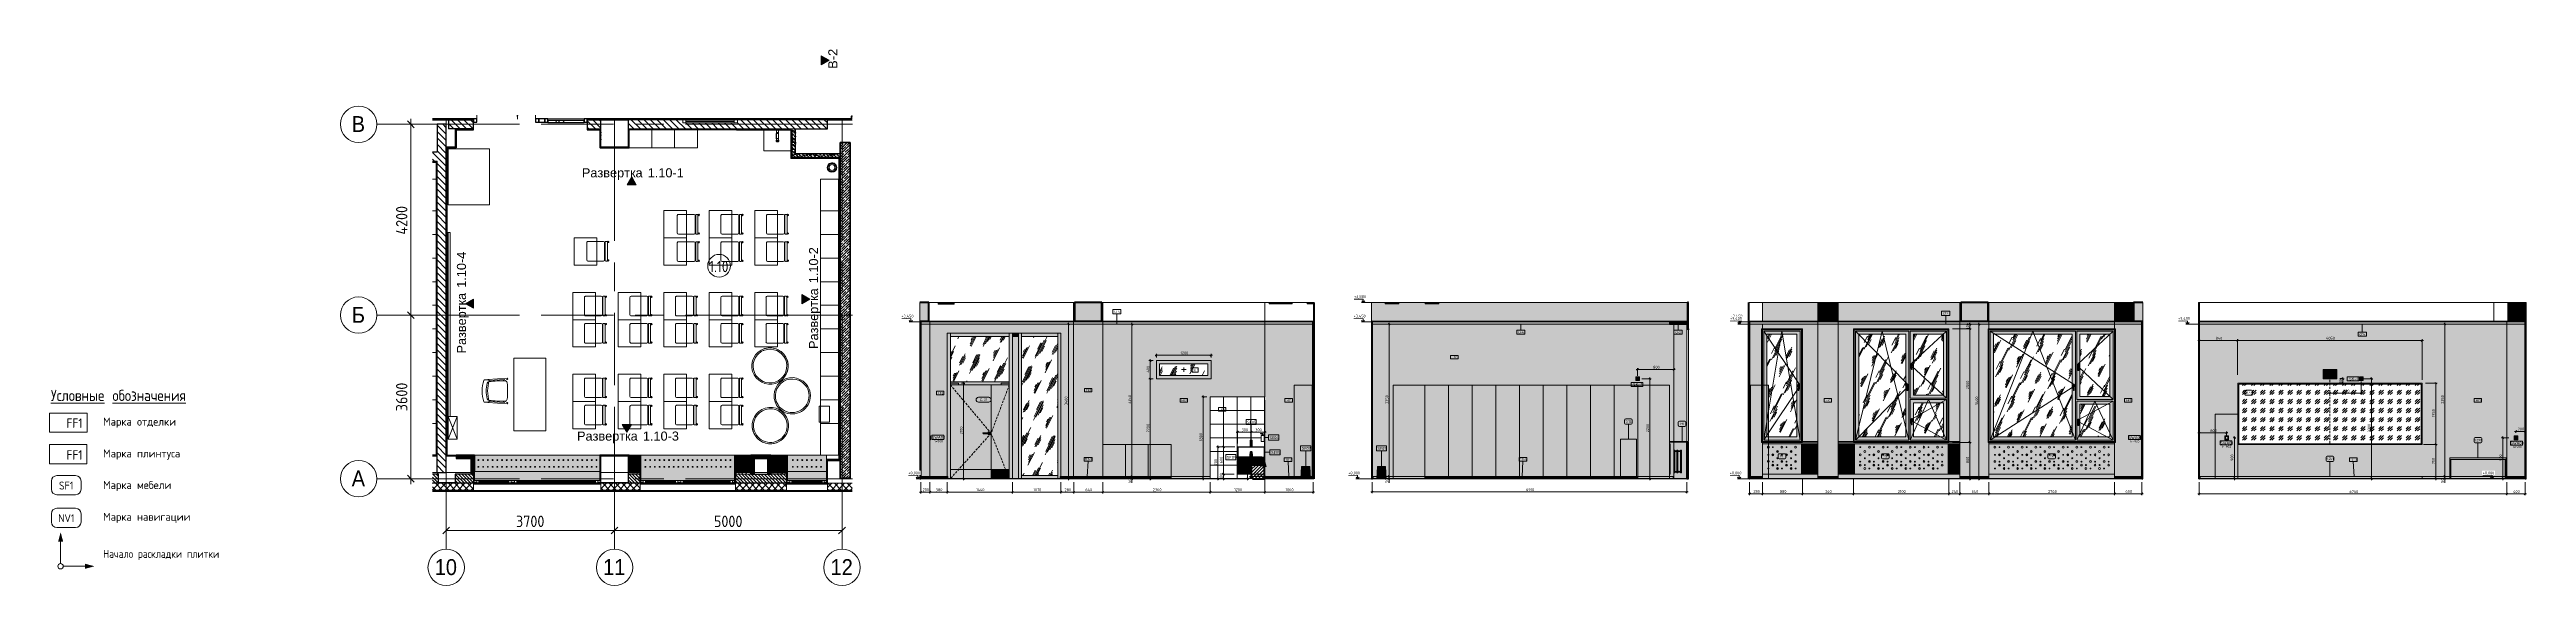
# Model space of a CAD drawing. Header units: millimetres. Extents: x 855 to 55293, y -2351 to 9447.
import ezdxf

# ---------------------------------------------------------------- set-up
doc = ezdxf.new("R2010")
doc.units = ezdxf.units.MM
doc.linetypes.add('ADSK_Штрих_ш2 п1', pattern=[75, 50, -25])
doc.linetypes.add('Осевая', pattern=[3175, 635, -476.25, 1587.5, -476.25])
for name, color, linetype, lineweight in [('0-1', 7, 'Continuous', 9), ('A-ANNO-DIMS', 7, 'Continuous', 9), ('A-ANNO-DIMS-100', 7, 'Continuous', 9), ('A-ANNO-DIMS-25', 7, 'Continuous', 9), ('A-AREA-IDEN', 7, 'Continuous', 9), ('A-CLNG', 7, 'Continuous', 9), ('A-CLNG-IDEN', 7, 'Continuous', 9), ('A-DETL', 7, 'Continuous', 9), ('A-DETL-1', 7, 'Continuous', 40), ('A-DETL-2', 7, 'ADSK_Штрих_ш2 п1', 9), ('A-DETL-GENF', 7, 'Continuous', 9), ('A-DOOR', 7, 'Continuous', 9), ('A-DOOR-IDEN', 7, 'Continuous', 9), ('A-FLOR', 7, 'Continuous', 9), ('A-GENM', 7, 'Continuous', 9), ('A-GENM-IDEN', 7, 'Continuous', 9), ('A-GLAZ', 7, 'Continuous', 9), ('A-GLAZ-1', 7, 'Continuous', 13), ('A-GLAZ-CURT', 7, 'Continuous', 9), ('A-GLAZ-CURT-1', 7, 'Continuous', 25), ('A-GLAZ-CWMG', 7, 'Continuous', 9), ('A-GLAZ-CWMG-1', 7, 'Continuous', 25), ('A-GLAZ-IDEN', 7, 'Continuous', 9), ('A-WALL', 7, 'Continuous', 9), ('A-WALL-IDEN', 7, 'Continuous', 9), ('A-WALL-PATT', 7, 'Continuous', 9), ('E-ELEC-EQPM', 7, 'Continuous', 9), ('E-ELEC-FIXT-IDEN', 7, 'Continuous', 9), ('G-ANNO-DIMS', 7, 'Continuous', 9), ('G-ANNO-DIMS-1', 7, 'Continuous', 20), ('G-ANNO-SYMB', 7, 'Continuous', 9), ('G-ANNO-TEXT', 7, 'Continuous', 9), ('I-FURN', 7, 'Continuous', 9), ('I-FURN-IDEN', 7, 'Continuous', 9), ('I-WALL', 7, 'Continuous', 9), ('M-EQPM', 7, 'Continuous', 9), ('P-SANR-FIXT', 7, 'Continuous', 9), ('P-SANR-FIXT-1', 7, 'Continuous', 13), ('P-SANR-FIXT-3', 7, 'Continuous', 18), ('P-SANR-FIXT-IDEN', 7, 'Continuous', 9), ('S-COLS', 7, 'Continuous', 9), ('Знаки', 7, 'Continuous', 9), ('Знаки-1', 7, 'Continuous', 18), ('Марки для знаков', 7, 'Continuous', 9), ('Оси', 7, 'Continuous', 9), ('Оси-1', 7, 'Continuous', 20), ('Оси-2', 7, 'Осевая', 9), ('Электрические приборы', 7, 'Continuous', 9)]:
    doc.layers.add(name, color=color, linetype=linetype, lineweight=lineweight)
doc.layers.add('0-2', color=7, linetype='Continuous', lineweight=9, transparency=0.7)
doc.layers.add('P-SANR-FIXT-2', color=7, linetype='Continuous', lineweight=9, transparency=0.7)
for name, color, linetype, lineweight, true_color in [('A-CLNG-1', 7, 'Continuous', 9, 0x787878), ('A-CLNG-2', 7, 'Continuous', 30, 0x3c3c3c), ('A-CLNG-FNSH-1', 7, 'Continuous', 30, 0x3c3c3c), ('A-DETL-GENF-1', 1, 'Continuous', 9, 0xff0000), ('A-DETL-GENF-2', 7, 'Continuous', 9, 0xffffff), ('A-DETL-GENF-3', 7, 'Continuous', 9, 0xe0e0e0), ('A-FLOR-1', 7, 'Continuous', 9, 0x787878), ('A-FLOR-FNSH-1', 7, 'Continuous', 30, 0x3c3c3c), ('A-FLOR-FNSH-2', 7, 'Continuous', 40, 0x3c3c3c), ('A-WALL-1', 7, 'Continuous', 13, 0x3c3c3c), ('A-WALL-2', 7, 'Continuous', 25, 0x3c3c3c), ('A-WALL-3', 7, 'Continuous', 35, 0x3c3c3c), ('A-WALL-4', 7, 'Continuous', 40, 0x3c3c3c), ('A-WALL-5', 7, 'Continuous', 30, 0x3c3c3c), ('A-WALL-FNSH-1', 7, 'Continuous', 13, 0x3c3c3c), ('A-WALL-FNSH-2', 7, 'Continuous', 9, 0x3c3c3c), ('A-WALL-FNSH-3', 7, 'Continuous', 30, 0x3c3c3c), ('G-ANNO-TEXT-1', 7, 'Continuous', 9, 0x3c3c3c), ('G-ANNO-TEXT-2', 7, 'Continuous', 9, 0x008000), ('G-ANNO-TEXT-3', 1, 'Continuous', 9, 0xff0000), ('I-FURN-1', 7, 'Continuous', 9, 0xf0f0f0), ('I-FURN-10', 7, 'Continuous', 9, 0x949494), ('I-FURN-11', 7, 'Continuous', 9, 0x838383), ('I-FURN-12', 7, 'Continuous', 9, 0x818181), ('I-FURN-13', 9, 'Continuous', 9, 0x808080), ('I-FURN-14', 7, 'Continuous', 9, 0x7f7f7f), ('I-FURN-15', 7, 'Continuous', 9, 0xacacac), ('I-FURN-16', 7, 'Continuous', 9, 0xc3c3c3), ('I-FURN-17', 7, 'Continuous', 9, 0x868686), ('I-FURN-18', 7, 'Continuous', 9, 0xd1d1d1), ('I-FURN-2', 7, 'Continuous', 9, 0xaaaaaa), ('I-FURN-4', 7, 'Continuous', 9, 0xc0c0c0), ('I-FURN-5', 7, 'Continuous', 9, 0x9e9e9e), ('I-FURN-7', 7, 'Continuous', 9, 0x858585), ('I-FURN-8', 7, 'Continuous', 9, 0x888888), ('I-FURN-9', 7, 'Continuous', 9, 0x8d8d8d), ('I-WALL-1', 7, 'Continuous', 9, 0x787878), ('Розетки', 7, 'Continuous', 9, 0xff1e23)]:
    doc.layers.add(name, color=color, linetype=linetype, lineweight=lineweight, true_color=true_color)
for name, color, linetype, lineweight, true_color, transparency in [('I-FURN-19', 7, 'Continuous', 9, 0x303030, 0.7), ('I-FURN-3', 7, 'Continuous', 9, 0xfbfbfb, 0.7), ('I-FURN-6', 7, 'Continuous', 9, 0x7f7f7f, 0.7), ('M-EQPM-1', 7, 'Continuous', 9, 0xe6e6e6, 0.7)]:
    doc.layers.add(name, color=color, linetype=linetype, lineweight=lineweight, true_color=true_color, transparency=transparency)
doc.styles.add('Arial', font='arial.ttf', dxfattribs={"width": 0.9, "height": 350})
doc.styles.add('Arial_1', font='arial.ttf', dxfattribs={"height": 200})
doc.styles.add('GOST Common', font='GOST_Common.ttf', dxfattribs={"height": 175})
doc.styles.add('GOST Common_1', font='GOST_Common.ttf', dxfattribs={"width": 0.9, "height": 210})
doc.styles.add('GOST Common_2', font='GOST_Common.ttf', dxfattribs={"width": 0.9, "height": 245})
doc.styles.add('GOST Common_3', font='GOST_Common.ttf', dxfattribs={"width": 0.9, "height": 175})
doc.styles.add('GOST Common_4', font='GOST_Common.ttf', dxfattribs={"width": 0.9, "height": 250})
doc.styles.add('GOST Common_5', font='GOST_Common.ttf', dxfattribs={"height": 50})
doc.styles.add('GOST Common_6', font='GOST_Common.ttf', dxfattribs={"width": 0.9, "height": 50})
doc.styles.add('GOST Common_7', font='GOST_Common.ttf', dxfattribs={"height": 62.5})
doc.styles.add('ISOCPEUR', font='isocpeur.ttf', dxfattribs={"width": 0.9, "height": 175})
doc.styles.add('ISOCPEUR_1', font='isocpeur.ttf', dxfattribs={"width": 0.9, "height": 250})
doc.styles.add('ISOCPEUR_2', font='isocpeur.ttf', dxfattribs={"width": 0.9, "height": 62.5})
doc.styles.add('ISOCPEUR_3', font='isocpeur.ttf', dxfattribs={"width": 0.9, "height": 50})
doc.styles.add('ISOCPEUR_4', font='isocpeur.ttf', dxfattribs={"width": 0.9, "height": 62.5})
doc.dimstyles.new('ISO-2_5_0_9К_БОЛЬШОЙ', dxfattribs={"dimscale": 304.8, "dimtxt": 248.995294, "dimasz": 0.492126, "dimexe": 0.393701, "dimexo": 0.984252, "dimgap": 0, "dimtad": 1, "dimdec": 0, "dimrnd": 10, "dimzin": 0, "dimdsep": 46, "dimtxsty": 'ISOCPEUR_1', "dimblk1": 'OBLIQUE', "dimblk2": 'OBLIQUE', "dimsah": 1, "dimcen": 0.09, "dimdle": 0.393701, "dimazin": 0, "dimtfac": 1, "dimtdec": 4, "dimtix": 1, "dimtmove": 0, "dimatfit": 3, "dimfxl": 1, "dimtvp": 1, "dimtolj": 1, "dimtzin": 0, "dimarcsym": 2})
doc.dimstyles.new('ISO-2_5_0_9К_БОЛЬШОЙ_1', dxfattribs={"dimscale": 304.8, "dimtxt": 62.248823, "dimasz": 0.123031, "dimexe": 0.098425, "dimexo": 0.246063, "dimgap": 0, "dimtad": 1, "dimdec": 0, "dimrnd": 10, "dimzin": 0, "dimdsep": 46, "dimtxsty": 'ISOCPEUR_2', "dimblk1": 'OBLIQUE', "dimblk2": 'OBLIQUE', "dimsah": 1, "dimcen": 0.09, "dimdle": 0.098425, "dimazin": 0, "dimtfac": 1, "dimtdec": 4, "dimtix": 1, "dimtmove": 0, "dimatfit": 3, "dimfxl": 1, "dimtvp": 1, "dimtolj": 1, "dimtzin": 0, "dimarcsym": 2})
doc.dimstyles.new('ISO-2_5_0_9К_БОЛЬШОЙ_2', dxfattribs={"dimscale": 304.8, "dimtxt": 62.248823, "dimasz": 0.123031, "dimexe": 0.098425, "dimexo": 0.246063, "dimgap": 0, "dimtad": 1, "dimdec": 0, "dimrnd": 10, "dimzin": 0, "dimdsep": 46, "dimtxsty": 'ISOCPEUR_2', "dimblk1": 'OBLIQUE', "dimblk2": 'OBLIQUE', "dimsah": 1, "dimcen": 0.09, "dimdle": 0.098425, "dimazin": 0, "dimtfac": 1, "dimtdec": 4, "dimtix": 1, "dimtmove": 1, "dimatfit": 3, "dimfxl": 1, "dimtvp": 1, "dimtolj": 1, "dimtzin": 0, "dimarcsym": 2})
doc.dimstyles.new('ISO-2_5_0_9К_БОЛЬШОЙ_3', dxfattribs={"dimscale": 304.8, "dimtxt": 62.248823, "dimasz": 0.123031, "dimexe": 0.098425, "dimexo": 0.246063, "dimgap": 0, "dimtad": 1, "dimdec": 0, "dimrnd": 10, "dimzin": 0, "dimdsep": 46, "dimtxsty": 'ISOCPEUR_4', "dimblk1": 'OBLIQUE', "dimblk2": 'OBLIQUE', "dimsah": 1, "dimcen": 0.09, "dimdle": 0.098425, "dimazin": 0, "dimtfac": 1, "dimtdec": 4, "dimtix": 1, "dimtmove": 0, "dimatfit": 3, "dimfxl": 1, "dimtvp": 1, "dimtolj": 1, "dimtzin": 0, "dimarcsym": 2})
pattern_1 = [(135, (-20037.1, 0), (-70.71068, -70.71068), [])]
pattern_2 = [(135, (-20037.1, 0), (-35.35534, -35.35534), [])]
pattern_3 = [(135, (-20037.1, 0), (-75.43415, -75.43415), [106.68, -17.78, 3.556, -17.78]), (135, (-20037.1, 75.39), (-75.43415, -75.43415), []), (50, (-20037.1, 0), (127.52922, -11.15758), [13.335, -146.685]), (355, (-20037.1, 0), (-24.66966, 133.74002), [10.668, -117.348]), (100.451, (-20026.47, -0.93), (102.85973, 122.58178), [11.333, -124.663]), (46.184, (-20037.1, 35.56), (189.75516, -29.43036), [20.002, -220.027]), (96.636, (-20021.29, 33.1), (166.1822, 173.1996), [17, -186.995]), (351.184, (-20037.1, 35.56), (166.1839, 173.1976), [16.002, -176.022]), (21, (-20019.32, 26.67), (106.13027, -71.58603), [13.335, -146.685]), (326, (-20019.32, 26.67), (43.26188, 128.93175), [10.668, -117.348]), (71.451, (-20010.48, 20.7), (149.39198, 57.34505), [11.333, -124.663]), (37.5, (-20037.1, 0), (2.16223, 59.18836), [3.353, -112.573, 3.353, -115.773, -117.793]), (37.5, (-20037.1, 0), (2.16223, 59.18836), [-235.052, 3.353, -114.44]), (7.5, (-20037.1, 0), (46.77386, 70.12615), [3.353, -64.567, 3.353, -109.906, -44.894]), (7.5, (-20037.1, 0), (46.77386, 70.12615), [-181.178, 3.353, -41.542]), (327.5, (-20076.75, 0), (94.91367, -4.010093), [3.353, -41.097, 3.353, -135.331, -184.023]), (327.5, (-20076.75, 0), (94.91367, -4.010093), [-183.134, 3.353, -180.67]), (317.5, (-20094.53, 0), (103.69057, 17.79882), [3.353, -54.432, 3.353, -88.748, -130.683]), (317.5, (-20094.53, 0), (103.69057, 17.79882), [-149.885, 3.353, -127.33])]
pattern_4 = [(0, (-20037.1, 0), (121.92, 30.48), [10.058, -81.382, 10.058, -81.382, -487.68]), (0, (-20037.1, 0), (121.92, 30.48), [-182.88, 10.058, -172.822, 10.058, -81.382, -213.36]), (0, (-20037.1, 0), (121.92, 30.48), [-457.2, 10.058, -50.902, 10.058, -142.342]), (120, (-19991.38, 15.24), (-87.356454, 90.345817), [10.058, -81.382, 10.058, -81.382, -487.68]), (120, (-19991.38, 15.24), (-87.356454, 90.345817), [-182.88, 10.058, -172.822, 10.058, -81.382, -213.36]), (120, (-19991.38, 15.24), (-87.356454, 90.345817), [-457.2, 10.058, -50.902, 10.058, -142.342]), (240, (-19976.14, 76.2), (-34.563546, -120.825817), [10.058, -81.382, 10.058, -81.382, -487.68]), (240, (-19976.14, 76.2), (-34.563546, -120.825817), [-182.88, 10.058, -172.822, 10.058, -81.382, -213.36]), (240, (-19976.14, 76.2), (-34.563546, -120.825817), [-457.2, 10.058, -50.902, 10.058, -142.342])]
pattern_5 = [(45, (-20037.1, 0), (-106.066, 106.066), []), (135, (-20037.1, 0), (-106.066, -106.066), [])]
pattern_6 = [(63.435, (30532.36, 31.75), (-255.583, 766.75), [317.5, -190.5, 317.5, -190.5, -403.903]), (63.435, (30532.36, 31.75), (-255.583, 766.75), [-1016, 127, -276.9]), (63.435, (30516.5, 47.6), (-255.583, 766.75), [254, -317.5, 190.5, -190.5, -467.403]), (63.435, (30516.5, 47.6), (-255.583, 766.75), [-952.5, 222.25, -245.15]), (63.435, (30516.5, 95.25), (-255.583, 766.75), [190.5, -381, 127, -190.5, -530.903]), (63.435, (30516.5, 95.25), (-255.583, 766.75), [-889, 285.75, -245.15]), (63.435, (30564.1, 47.6), (-255.583, 766.75), [190.5, -381, 158.75, -6404.65]), (63.435, (30611.74, 95.25), (-255.583, 766.75), [95.25, -476.25, 63.5, -6499.9]), (63.435, (30532.36, 174.6), (-255.583, 766.75), [63.5, -476.25, 63.5, -254, -562.653]), (63.435, (30532.36, 174.6), (-255.583, 766.75), [-857.25, 158.75, -403.9]), (63.435, (30818.1, 127), (-255.583, 766.75), [317.5, -476.25, 381, -251.503]), (63.435, (30818.1, 79.4), (-255.583, 766.75), [444.5, -317.5, 476.25, -188.003]), (63.435, (30849.86, 95.25), (-255.583, 766.75), [508, -254, 381, -276.903]), (63.435, (30897.5, 142.9), (-255.583, 766.75), [317.5, -444.5, 254, -403.903]), (63.435, (30849.86, 238.1), (-255.583, 766.75), [158.75, -635, 190.5, -435.653]), (63.435, (30945.1, 190.5), (-255.583, 766.75), [127, -635, 127, -530.903])]
pattern_7 = [(45, (20842.4, 0), (-35.35534, 35.35534), [])]
pattern_8 = [(45, (36977.416, 0), (-14.25598, 14.25598), []), (45, (36991.672, 0), (-14.25598, 14.25598), [25.202, -5.04, 0.8382, -4.202])]
pattern_9 = [(0, (36977.416, 0), (30.48, 7.62), [2.515, -20.345, 2.515, -20.345, -121.92]), (0, (36977.416, 0), (30.48, 7.62), [-45.72, 2.515, -43.205, 2.515, -20.345, -53.34]), (0, (36977.416, 0), (30.48, 7.62), [-114.3, 2.515, -12.725, 2.515, -35.585]), (120, (36988.846, 3.81), (-21.8391136, 22.586454), [2.515, -20.345, 2.515, -20.345, -121.92]), (120, (36988.846, 3.81), (-21.8391136, 22.586454), [-45.72, 2.515, -43.205, 2.515, -20.345, -53.34]), (120, (36988.846, 3.81), (-21.8391136, 22.586454), [-114.3, 2.515, -12.725, 2.515, -35.585]), (240, (36992.656, 19.05), (-8.6408864, -30.206454), [2.515, -20.345, 2.515, -20.345, -121.92]), (240, (36992.656, 19.05), (-8.6408864, -30.206454), [-45.72, 2.515, -43.205, 2.515, -20.345, -53.34]), (240, (36992.656, 19.05), (-8.6408864, -30.206454), [-114.3, 2.515, -12.725, 2.515, -35.585])]
pattern_10 = [(63.435, (63.5, 31.75), (-255.583, 766.7475), [317.5, -190.5, 317.5, -190.5, -403.903]), (63.435, (63.5, 31.75), (-255.583, 766.7475), [-1016, 127, -276.903]), (63.435, (47.6, 47.6), (-255.583, 766.7475), [254, -317.5, 190.5, -190.5, -467.403]), (63.435, (47.6, 47.6), (-255.583, 766.7475), [-952.5, 222.25, -245.153]), (63.435, (47.6, 95.25), (-255.583, 766.7475), [190.5, -381, 127, -190.5, -530.903]), (63.435, (47.6, 95.25), (-255.583, 766.7475), [-889, 285.75, -245.153]), (63.435, (95.25, 47.6), (-255.583, 766.7475), [190.5, -381, 158.75, -6404.653]), (63.435, (142.9, 95.25), (-255.583, 766.7475), [95.25, -476.25, 63.5, -6499.903]), (63.435, (63.5, 174.6), (-255.583, 766.7475), [63.5, -476.25, 63.5, -254, -562.653]), (63.435, (63.5, 174.6), (-255.583, 766.7475), [-857.25, 158.75, -403.903]), (63.435, (349.25, 127), (-255.583, 766.7475), [317.5, -476.25, 381, -251.503]), (63.435, (349.25, 79.4), (-255.583, 766.7475), [444.5, -317.5, 476.25, -188.003]), (63.435, (381, 95.25), (-255.583, 766.7475), [508, -254, 381, -276.903]), (63.435, (428.6, 142.9), (-255.583, 766.7475), [317.5, -444.5, 254, -403.903]), (63.435, (381, 238.1), (-255.583, 766.7475), [158.75, -635, 190.5, -435.653]), (63.435, (476.25, 190.5), (-255.583, 766.7475), [127, -635, 127, -530.903])]
pattern_11 = [(45, (76469.848, 0), (-14.25598, 14.25598), []), (45, (76484.104, 0), (-14.25598, 14.25598), [25.202, -5.04, 0.8382, -4.202])]
pattern_12 = [(45, (47583.196, 0), (-26.5165, 26.5165), []), (135, (47583.196, 0), (-26.5165, -26.5165), [])]

msp = doc.modelspace()

# ---------------------------------------------------------------- texts
at = {"layer": 'A-AREA-IDEN', "insert": (15351.7, 4795.2), "char_height": 250, "width": 548.354, "attachment_point": 1, "style": 'GOST Common_4'}
msp.add_mtext('1.10', dxfattribs=at)
at = {"layer": 'A-CLNG-IDEN', "char_height": 50, "attachment_point": 1, "style": 'GOST Common_5'}
for s, insert, width in [('CF4', (24254, 3699.7), 138.291), ('CF4', (42471.5, 3662.2), 138.291), ('CF4', (33133, 3245.7), 138.291), ('CF2', (36591.4, 3245.7), 132.278), ('CF4', (51624.7, 3206), 138.291)]:
    msp.add_mtext(s, dxfattribs=dict(at, insert=insert, width=width))
at = {"layer": 'A-DOOR-IDEN', "char_height": 50, "attachment_point": 1, "style": 'GOST Common_5'}
for s, insert, width in [('\\fGOST Common|b0|i0|c204|p34|;Д', (21310.7, 1769.2), 56.118), ('-21', (21357, 1769.2), 118.249)]:
    msp.add_mtext(s, dxfattribs=dict(at, insert=insert, width=width))
at = {"layer": 'A-GENM-IDEN', "char_height": 50, "attachment_point": 1, "style": 'GOST Common_5'}
for s, insert, width in [('ПЛ', (23608.4, 452.8), 98.207), ('-3', (23689.4, 452.8), 86.181), ('ПЛ', (27999.3, 442.8), 98.207), ('-3', (28080.4, 442.8), 86.181), ('ПЛ', (33163.3, 452.8), 98.207), ('-3', (33244.3, 452.8), 86.181), ('ПЛ', (51412.5, 442.8), 98.207), ('-3', (51493.5, 442.8), 86.181)]:
    msp.add_mtext(s, dxfattribs=dict(at, insert=insert, width=width))
at = {"layer": 'A-GLAZ-IDEN', "char_height": 50, "attachment_point": 1, "style": 'ISOCPEUR_3'}
for s, insert, width in [('ОК', (25965.8, 2415.4), 90.19), ('-1', (26040.2, 2415.4), 66.74)]:
    msp.add_mtext(s, dxfattribs=dict(at, insert=insert, width=width))
at = {"layer": 'A-WALL-IDEN', "char_height": 50, "attachment_point": 1, "style": 'GOST Common_6'}
for s, insert, width in [('FK1', (31685.4, 2701.6), 111.835), ('FK2', (20382, 1909.7), 124.462), ('FK1', (23638, 1974.5), 111.835), ('FK2', (25732.8, 1749.5), 124.462), ('FK1', (28044.2, 1749.5), 111.835), ('FK1', (39896.6, 1749.5), 111.835), ('FK1', (46493.9, 1749.5), 111.835), ('FK1', (54178.3, 1749.5), 111.835), ('FK16', (26564.5, 1550.1), 151.519)]:
    msp.add_mtext(s, dxfattribs=dict(at, insert=insert, width=width))
at = {"layer": 'E-ELEC-FIXT-IDEN', "attachment_point": 1}
for s, insert, char_height, width, style in [('SK-1', (51396.5, 2227.3), 62.5, 212.447, 'GOST Common_7'), ('SK-1', (35659.8, 2105), 62.5, 212.447, 'GOST Common_7'), ('SWA03', (20247.4, 941.2), 62.5, 320.675, 'GOST Common_7'), ('h=900', (20292.7, 851), 50, 220.464, 'GOST Common_5'), ('SWA01', (46551.2, 936.8), 62.5, 304.641, 'GOST Common_7'), ('h=900', (46589.9, 846.6), 50, 220.464, 'GOST Common_5'), ('SWA01', (48566.7, 817.5), 62.5, 304.641, 'GOST Common_7'), ('h=900', (48605.4, 727.2), 50, 220.464, 'GOST Common_5'), ('SWA03', (54944.4, 813), 62.5, 320.675, 'GOST Common_7'), ('h=900', (54989.7, 722.7), 50, 220.464, 'GOST Common_5')]:
    msp.add_mtext(s, dxfattribs=dict(at, insert=insert, char_height=char_height, width=width, style=style))
at = {"layer": 'G-ANNO-SYMB', "char_height": 200, "attachment_point": 1, "rotation": 90, "style": 'Arial_1'}
for s, insert, width in [('-2', (17970.3, 9212.6), 304.641), ('\\fArial|b0|i0|c204|p34|;В', (17970.3, 9020.8), 232.489), (' 1.10-4', (9808, 4125.3), 1074.261), (' 1.10-2', (17547, 4225.5), 1074.261), ('Развертка', (9808, 2756.1), 1659.493), ('Развертка', (17547, 2856.3), 1659.493)]:
    msp.add_mtext(s, dxfattribs=dict(at, insert=insert, width=width))
at = {"layer": 'G-ANNO-SYMB', "char_height": 200, "attachment_point": 1, "style": 'Arial_1'}
for s, insert, width in [('Развертка', (12555.2, 6832.7), 1659.493), (' 1.10-1', (13924.4, 6832.7), 1074.261), ('Развертка', (12448.8, 1038.1), 1659.493), (' 1.10-3', (13818, 1038.1), 1074.261)]:
    msp.add_mtext(s, dxfattribs=dict(at, insert=insert, width=width))
at = {"layer": 'G-ANNO-TEXT', "attachment_point": 1}
for s, insert, char_height, width, style in [('\\LУсловные', (884.7, 1955.6), 245, 1550.544, 'GOST Common_2'), ('\\L\\fGOST Common|b0|i0|c204|p34|;\\W.9;\\L ', (2164, 1955.6), 245, 90.911, 'GOST Common_2'), ('\\Lобозначения', (2239, 1955.6), 245, 2111.164, 'GOST Common_2'), ('Начало', (2033.4, -1567.6), 175, 863.658, 'GOST Common_3'), ('\\fGOST Common|b0|i0|c204|p34|;\\W.9; ', (2746, -1567.6), 175, 65.658, 'GOST Common_3'), ('раскладки', (2800.1, -1567.6), 175, 1237.405, 'GOST Common_3'), ('\\fGOST Common|b0|i0|c204|p34|;\\W.9; ', (3821.1, -1567.6), 175, 65.658, 'GOST Common_3'), ('плитки', (3875.3, -1567.6), 175, 853.557, 'GOST Common_3')]:
    msp.add_mtext(s, dxfattribs=dict(at, insert=insert, char_height=char_height, width=width, style=style))
at = {"layer": 'G-ANNO-TEXT-1', "attachment_point": 1}
for s, insert, char_height, width, style in [('   FF1   ', (884.7, 1327.3), 210, 929.316, 'GOST Common_1'), ('Марка', (2033.4, 1343.2), 175, 830.548, 'GOST Common'), ('\\fGOST Common|b0|i0|c204|p34|; ', (2718.6, 1343.2), 175, 72.954, 'GOST Common'), ('отделки', (2778.8, 1343.2), 175, 1099.915, 'GOST Common'), ('Марка', (2033.4, 643.2), 175, 830.548, 'GOST Common'), ('\\fGOST Common|b0|i0|c204|p34|; ', (2718.6, 643.2), 175, 72.954, 'GOST Common'), ('плинтуса', (2778.8, 643.2), 175, 1245.822, 'GOST Common'), ('Марка', (2033.4, -50.9), 175, 830.548, 'GOST Common'), ('\\fGOST Common|b0|i0|c204|p34|; ', (2718.6, -50.9), 175, 72.954, 'GOST Common'), ('мебели', (2778.8, -50.9), 175, 925.949, 'GOST Common'), ('Марка', (2033.4, -750.9), 175, 830.548, 'GOST Common'), ('\\fGOST Common|b0|i0|c204|p34|; ', (2718.6, -750.9), 175, 72.954, 'GOST Common'), ('навигации', (2778.8, -750.9), 175, 1414.177, 'GOST Common')]:
    msp.add_mtext(s, dxfattribs=dict(at, insert=insert, char_height=char_height, width=width, style=style))
at = {"layer": 'G-ANNO-TEXT-2', "char_height": 175, "attachment_point": 1, "style": 'ISOCPEUR'}
for s, insert, width in [('SF1', (1062.1, -63.7), 383.848), ('NV1', (1048.2, -782), 419.202)]:
    msp.add_mtext(s, dxfattribs=dict(at, insert=insert, width=width))
at = {"layer": 'G-ANNO-TEXT-3', "insert": (884.7, 627.3), "char_height": 210, "width": 929.316, "attachment_point": 1, "style": 'GOST Common_1'}
msp.add_mtext('   FF1   ', dxfattribs=at)
at = {"layer": 'I-FURN-IDEN', "char_height": 50, "attachment_point": 1, "style": 'GOST Common_5'}
for s, insert, width in [('4,2', (50923.6, 2336.2), 116.245), ('1,5', (49145, 1918.9), 96.202), ('3,12', (35496.7, 1284.7), 138.291), ('1,290', (54146.4, 874.7), 184.388), ('1,250', (27040.4, 423.4), 184.388), ('1,251', (50901.2, 464.7), 170.359)]:
    msp.add_mtext(s, dxfattribs=dict(at, insert=insert, width=width))
at = {"layer": 'P-SANR-FIXT-IDEN', "char_height": 62.5, "attachment_point": 1, "style": 'GOST Common_7'}
for s, insert, width in [('SE05', (27176.8, 1274.2), 222.468), ('SE04', (27667.2, 934.4), 228.481), ('SE09', (27702.2, 609.6), 222.468), ('SE07', (28374.7, 698.6), 222.468), ('SE07', (30040.6, 698.6), 222.468), ('SE03', (26730.9, 500.7), 222.468)]:
    msp.add_mtext(s, dxfattribs=dict(at, insert=insert, width=width))
at = {"layer": 'Марки для знаков', "char_height": 50, "attachment_point": 1, "style": 'GOST Common_5'}
for s, insert, width in [('\\fGOST Common|b0|i0|c204|p34|;М', (36697.2, 1234.7), 56.118), ('\\fGOST Common|b0|i0|c204|p34|;1', (36743.5, 1234.7), 30.063), ('\\fGOST Common|b0|i0|c204|p34|;М', (38890.7, 519.9), 56.118), ('\\fGOST Common|b0|i0|c204|p34|;1', (38937, 519.9), 30.063), ('\\fGOST Common|b0|i0|c204|p34|;М', (39468.9, 519.9), 56.118), ('3.4', (39515.2, 519.9), 110.232), ('\\fGOST Common|b0|i0|c204|p34|;М', (40268.9, 519.9), 56.118), ('3.4', (40315.2, 519.9), 110.232), ('\\fGOST Common|b0|i0|c204|p34|;М', (41156.3, 519.9), 56.118), ('\\fGOST Common|b0|i0|c204|p34|;5', (41202.6, 519.9), 44.093), ('\\fGOST Common|b0|i0|c204|p34|;М', (42639.8, 469.9), 56.118), ('3.3', (42686.1, 469.9), 102.215), ('\\fGOST Common|b0|i0|c204|p34|;М', (44812.5, 519.9), 56.118), ('\\fGOST Common|b0|i0|c204|p34|;4', (44858.8, 519.9), 50.105)]:
    msp.add_mtext(s, dxfattribs=dict(at, insert=insert, width=width))
at = {"layer": 'Оси', "char_height": 350, "attachment_point": 1, "style": 'Arial'}
for s, insert, width in [('\\fArial|b0|i0|c204|p34|;\\W.9;В', (7495.8, 7981), 360.759), ('\\fArial|b0|i0|c204|p34|;\\W.9;Б', (7498.9, 3781), 353.544), ('\\fArial|b0|i0|c204|p34|;\\W.9;А', (7495.8, 181), 360.759), ('10', (9320.3, -1770.4), 606.076), ('11', (13020.3, -1770.4), 606.076), ('12', (18020.3, -1770.4), 606.076)]:
    msp.add_mtext(s, dxfattribs=dict(at, insert=insert, width=width))

# ---------------------------------------------------------------- blocks, each defined once
blk = doc.blocks.new('120_Окно_СКБ_2Ст - 120_Окно_СКБ_2Ст 2100х2500 _мал створка справа_-22445857-План разверток пом_ 1_10_ Этаж 1')
at = {"layer": 'A-GLAZ'}
for p, q in [((1050, -57), (-1050, -57)), ((-1030, -127), (-1000, -127)), ((-930, -107), (100, -107)), ((100, -117), (-930, -117)), ((170, -127), (200, -127)), ((270, -107), (930, -107)), ((930, -117), (270, -117)), ((1000, -127), (1030, -127))]:
    blk.add_line(p, q, dxfattribs=at)
at = {"layer": 'A-GLAZ-1'}
for p, q in [((-1050, -127), (-1050, -57)), ((-1050, -57), (-980, -57)), ((-980, -127), (-1050, -127)), ((-980, -127), (-1000, -127)), ((-1000, -127), (-1000, -137)), ((-1000, -137), (170, -137)), ((170, -137), (-1000, -137)), ((-980, -57), (-980, -127)), ((150, -87), (-980, -87)), ((-980, -87), (-980, -127)), ((-930, -137), (-930, -87)), ((100, -137), (100, -87)), ((150, -127), (150, -57)), ((150, -57), (220, -57)), ((150, -127), (150, -87)), ((220, -127), (150, -127)), ((170, -127), (150, -127)), ((170, -137), (170, -127)), ((220, -127), (200, -127)), ((200, -127), (200, -137)), ((200, -137), (1000, -137)), ((1000, -137), (200, -137)), ((220, -57), (220, -127)), ((980, -87), (220, -87)), ((220, -87), (220, -127)), ((270, -137), (270, -87)), ((930, -137), (930, -87)), ((980, -127), (980, -57)), ((980, -57), (1050, -57)), ((980, -127), (980, -87)), ((1050, -127), (980, -127)), ((1000, -127), (980, -127)), ((1000, -137), (1000, -127)), ((1050, -57), (1050, -127))]:
    blk.add_line(p, q, dxfattribs=at)
blk = doc.blocks.new('120_Окно_СКБ_2Ст - 120_Окно_СКБ_2Ст 2800х2500_створка_-22445922-План разверток пом_ 1_10_ Этаж 1')
at = {"layer": 'A-GLAZ'}
for p, q in [((1400, -57), (-1400, -57)), ((-1380, -127), (-1350, -127)), ((-1280, -107), (450, -107)), ((450, -117), (-1280, -117)), ((520, -127), (550, -127)), ((620, -107), (1280, -107)), ((1280, -117), (620, -117)), ((1350, -127), (1380, -127))]:
    blk.add_line(p, q, dxfattribs=at)
at = {"layer": 'A-GLAZ-1'}
for p, q in [((-1400, -127), (-1400, -57)), ((-1400, -57), (-1330, -57)), ((-1330, -127), (-1400, -127)), ((-1330, -127), (-1350, -127)), ((-1350, -127), (-1350, -137)), ((-1350, -137), (520, -137)), ((520, -137), (-1350, -137)), ((-1330, -57), (-1330, -127)), ((500, -87), (-1330, -87)), ((-1330, -87), (-1330, -127)), ((-1280, -137), (-1280, -87)), ((450, -137), (450, -87)), ((500, -127), (500, -57)), ((500, -57), (570, -57)), ((500, -127), (500, -87)), ((570, -127), (500, -127)), ((520, -127), (500, -127)), ((520, -137), (520, -127)), ((570, -127), (550, -127)), ((550, -127), (550, -137)), ((550, -137), (1350, -137)), ((1350, -137), (550, -137)), ((570, -57), (570, -127)), ((1330, -87), (570, -87)), ((570, -87), (570, -127)), ((620, -137), (620, -87)), ((1280, -137), (1280, -87)), ((1330, -127), (1330, -57)), ((1330, -57), (1400, -57)), ((1330, -127), (1330, -87)), ((1400, -127), (1330, -127)), ((1350, -127), (1330, -127)), ((1350, -137), (1350, -127)), ((1400, -57), (1400, -127))]:
    blk.add_line(p, q, dxfattribs=at)
blk = doc.blocks.new('120_Окно_СКБ_1Ст - 120_Окно_СКБ_1Ст 900х2500_h_-20664874-План разверток пом_ 1_10_ Этаж 1')
at = {"layer": 'A-GLAZ'}
for p, q in [((450, -57), (-450, -57)), ((-430, -127), (-400, -127)), ((-330, -107), (330, -107)), ((330, -117), (-330, -117)), ((400, -127), (430, -127))]:
    blk.add_line(p, q, dxfattribs=at)
at = {"layer": 'A-GLAZ-1'}
for p, q in [((-450, -127), (-450, -57)), ((-450, -57), (-380, -57)), ((-380, -127), (-450, -127)), ((-380, -127), (-400, -127)), ((-400, -127), (-400, -137)), ((-400, -137), (400, -137)), ((400, -137), (-400, -137)), ((-380, -57), (-380, -127)), ((380, -87), (-380, -87)), ((-380, -87), (-380, -127)), ((-330, -137), (-330, -87)), ((330, -137), (330, -87)), ((380, -127), (380, -57)), ((380, -57), (450, -57)), ((380, -127), (380, -87)), ((450, -127), (380, -127)), ((400, -127), (380, -127)), ((400, -137), (400, -127)), ((450, -57), (450, -127))]:
    blk.add_line(p, q, dxfattribs=at)
blk = doc.blocks.new('Стол базовый прямоугольный - 1_7а-25476368-План разверток пом_ 1_10_ Этаж 1')
at = {"layer": 'I-FURN-1'}
for p, q in [((250, 300), (-250, 300)), ((-250, 300), (-250, -300)), ((250, -300), (250, 300)), ((-250, -300), (250, -300))]:
    blk.add_line(p, q, dxfattribs=at)
blk = doc.blocks.new('Стул Breuer - 1_9а-25403171-План разверток пом_ 1_10_ Этаж 1')
at = {"layer": 'I-FURN-1'}
for p, q in [((-216, 216), (-216, 0)), ((-216, 0), (-216, -127)), ((190, 241), (-191, 241)), ((216, 0), (216, 216)), ((216, -127), (216, 0)), ((-216, -176), (-216, -201)), ((203, -163), (-203, -163)), ((-203, -213), (203, -213)), ((-191, -152), (190, -152)), ((216, -201), (216, -176))]:
    blk.add_line(p, q, dxfattribs=at)
for centre, radius, start, end in [((-191, 216), 25.4, 165, 180), ((-191, 216), 25.4, 150, 165), ((-191, 216), 25.4, 135, 150), ((-191, 216), 25.4, 120, 135), ((-191, 216), 25.4, 105, 120), ((-191, 216), 25.4, 90, 105), ((190, 216), 25.4, 45, 90), ((190, 216), 25.4, 0, 45), ((-203, -231), 15.1, 360, 180), ((-203, -231), 15.1, 180, 360), ((-191, -127), 25.4, 180, 270), ((-203, -176), 12.7, 90, 180), ((-203, -201), 12.7, 180, 270), ((204, -231), 15.1, 360, 180), ((204, -231), 15.1, 180, 360), ((190, -127), 25.4, 270, 360), ((203, -176), 12.7, 360, 90), ((203, -201), 12.7, 270, 360)]:
    blk.add_arc(centre, radius, start, end, dxfattribs=at)
blk = doc.blocks.new('Стул Breuer - 1_9а-V1-План разверток пом_ 1_10_ Этаж 1')
at = {"layer": 'I-FURN-1'}
for p, q in [((-216, 216), (-216, 0)), ((-216, 0), (-216, -127)), ((190, 241), (-191, 241)), ((216, 0), (216, 216)), ((216, -127), (216, 0)), ((-216, -176), (-216, -201)), ((203, -163), (-203, -163)), ((-203, -213), (203, -213)), ((-191, -152), (190, -152)), ((216, -201), (216, -176))]:
    blk.add_line(p, q, dxfattribs=at)
for centre, radius, start, end in [((-191, 216), 25.4, 165, 180), ((-191, 216), 25.4, 150, 165), ((-191, 216), 25.4, 135, 150), ((-191, 216), 25.4, 120, 135), ((-191, 216), 25.4, 105, 120), ((-191, 216), 25.4, 90, 105), ((190, 216), 25.4, 75, 90), ((190, 216), 25.4, 60, 75), ((190, 216), 25.4, 45, 60), ((190, 216), 25.4, 30, 45), ((190, 216), 25.4, 15, 30), ((190, 216), 25.4, 0, 15), ((-203, -231), 15.1, 360, 180), ((-203, -231), 15.1, 180, 360), ((-191, -127), 25.4, 180, 270), ((-203, -176), 12.7, 90, 180), ((-203, -201), 12.7, 180, 270), ((204, -231), 15.1, 360, 180), ((204, -231), 15.1, 180, 360), ((190, -127), 25.4, 270, 360), ((203, -176), 12.7, 360, 90), ((203, -201), 12.7, 270, 360)]:
    blk.add_arc(centre, radius, start, end, dxfattribs=at)
blk = doc.blocks.new('Стул Breuer - 1_9а-V2-План разверток пом_ 1_10_ Этаж 1')
at = {"layer": 'I-FURN-1'}
for p, q in [((-216, 216), (-216, 0)), ((-216, 0), (-216, -127)), ((190, 241), (-191, 241)), ((216, 0), (216, 216)), ((216, -127), (216, 0)), ((-216, -176), (-216, -201)), ((203, -163), (-203, -163)), ((-203, -213), (203, -213)), ((-191, -152), (190, -152)), ((216, -201), (216, -176))]:
    blk.add_line(p, q, dxfattribs=at)
for centre, radius, start, end in [((-191, 216), 25.4, 165, 180), ((-191, 216), 25.4, 90, 165), ((190, 216), 25.4, 0, 90), ((-203, -231), 15.1, 360, 180), ((-203, -231), 15.1, 180, 360), ((-191, -127), 25.4, 180, 270), ((-203, -176), 12.7, 90, 180), ((-203, -201), 12.7, 180, 270), ((204, -231), 15.1, 360, 180), ((204, -231), 15.1, 180, 360), ((190, -127), 25.4, 270, 360), ((203, -176), 12.7, 360, 90), ((203, -201), 12.7, 270, 360)]:
    blk.add_arc(centre, radius, start, end, dxfattribs=at)
blk = doc.blocks.new('Стул Breuer - 1_9а-V3-План разверток пом_ 1_10_ Этаж 1')
at = {"layer": 'I-FURN-1'}
for p, q in [((-216, 216), (-216, 0)), ((-216, 0), (-216, -127)), ((190, 241), (-191, 241)), ((216, 0), (216, 216)), ((216, -127), (216, 0)), ((-216, -176), (-216, -201)), ((203, -163), (-203, -163)), ((-203, -213), (203, -213)), ((-191, -152), (190, -152)), ((216, -201), (216, -176))]:
    blk.add_line(p, q, dxfattribs=at)
for centre, radius, start, end in [((-191, 216), 25.4, 150, 180), ((-191, 216), 25.4, 120, 150), ((-191, 216), 25.4, 90, 120), ((190, 216), 25.4, 60, 90), ((190, 216), 25.4, 45, 60), ((190, 216), 25.4, 15, 45), ((190, 216), 25.4, 0, 15), ((-203, -231), 15.1, 360, 180), ((-203, -231), 15.1, 180, 360), ((-191, -127), 25.4, 180, 270), ((-203, -176), 12.7, 90, 180), ((-203, -201), 12.7, 180, 270), ((204, -231), 15.1, 360, 180), ((204, -231), 15.1, 180, 360), ((190, -127), 25.4, 270, 360), ((203, -176), 12.7, 360, 90), ((203, -201), 12.7, 270, 360)]:
    blk.add_arc(centre, radius, start, end, dxfattribs=at)
blk = doc.blocks.new('Стул Breuer - 1_9а-V4-План разверток пом_ 1_10_ Этаж 1')
at = {"layer": 'I-FURN-1'}
for p, q in [((-216, 216), (-216, 0)), ((-216, 0), (-216, -127)), ((190, 241), (-191, 241)), ((216, 0), (216, 216)), ((216, -127), (216, 0)), ((-216, -176), (-216, -201)), ((203, -163), (-203, -163)), ((-203, -213), (203, -213)), ((-191, -152), (190, -152)), ((216, -201), (216, -176))]:
    blk.add_line(p, q, dxfattribs=at)
for centre, radius, start, end in [((-191, 216), 25.4, 150, 180), ((-191, 216), 25.4, 135, 150), ((-191, 216), 25.4, 90, 135), ((190, 216), 25.4, 0, 90), ((-203, -231), 15.1, 360, 180), ((-203, -231), 15.1, 180, 360), ((-191, -127), 25.4, 180, 270), ((-203, -176), 12.7, 90, 180), ((-203, -201), 12.7, 180, 270), ((204, -231), 15.1, 360, 180), ((204, -231), 15.1, 180, 360), ((190, -127), 25.4, 270, 360), ((203, -176), 12.7, 360, 90), ((203, -201), 12.7, 270, 360)]:
    blk.add_arc(centre, radius, start, end, dxfattribs=at)
blk = doc.blocks.new('Стул Breuer - 1_9а-V5-План разверток пом_ 1_10_ Этаж 1')
at = {"layer": 'I-FURN-1'}
for p, q in [((-216, 216), (-216, 0)), ((-216, 0), (-216, -127)), ((190, 241), (-191, 241)), ((216, 0), (216, 216)), ((216, -127), (216, 0)), ((-216, -176), (-216, -201)), ((203, -163), (-203, -163)), ((-203, -213), (203, -213)), ((-191, -152), (190, -152)), ((216, -201), (216, -176))]:
    blk.add_line(p, q, dxfattribs=at)
for centre, radius, start, end in [((-191, 216), 25.4, 165, 180), ((-191, 216), 25.4, 150, 165), ((-191, 216), 25.4, 120, 150), ((-191, 216), 25.4, 90, 120), ((190, 216), 25.4, 45, 90), ((190, 216), 25.4, 30, 45), ((190, 216), 25.4, 15, 30), ((190, 216), 25.4, 0, 15), ((-203, -231), 15.1, 360, 180), ((-203, -231), 15.1, 180, 360), ((-191, -127), 25.4, 180, 270), ((-203, -176), 12.7, 90, 180), ((-203, -201), 12.7, 180, 270), ((204, -231), 15.1, 360, 180), ((204, -231), 15.1, 180, 360), ((190, -127), 25.4, 270, 360), ((203, -176), 12.7, 360, 90), ((203, -201), 12.7, 270, 360)]:
    blk.add_arc(centre, radius, start, end, dxfattribs=at)
blk = doc.blocks.new('Стул Breuer - 1_9а-V6-План разверток пом_ 1_10_ Этаж 1')
at = {"layer": 'I-FURN-1'}
for p, q in [((-216, 216), (-216, 0)), ((-216, 0), (-216, -127)), ((190, 241), (-191, 241)), ((216, 0), (216, 216)), ((216, -127), (216, 0)), ((-216, -176), (-216, -201)), ((203, -163), (-203, -163)), ((-203, -213), (203, -213)), ((-191, -152), (190, -152)), ((216, -201), (216, -176))]:
    blk.add_line(p, q, dxfattribs=at)
for centre, radius, start, end in [((-191, 216), 25.4, 90, 180), ((190, 216), 25.4, 0, 90), ((-203, -231), 15.1, 360, 180), ((-203, -231), 15.1, 180, 360), ((-191, -127), 25.4, 180, 270), ((-203, -176), 12.7, 90, 180), ((-203, -201), 12.7, 180, 270), ((204, -231), 15.1, 360, 180), ((204, -231), 15.1, 180, 360), ((190, -127), 25.4, 270, 360), ((203, -176), 12.7, 360, 90), ((203, -201), 12.7, 270, 360)]:
    blk.add_arc(centre, radius, start, end, dxfattribs=at)
blk = doc.blocks.new('Стул Breuer - 1_9а-V7-План разверток пом_ 1_10_ Этаж 1')
at = {"layer": 'I-FURN-1'}
for p, q in [((-216, 216), (-216, -10)), ((190, 241), (-191, 241)), ((216, -10), (216, 216)), ((-216, -10), (-216, -127)), ((-216, -176), (-216, -201)), ((203, -163), (-203, -163)), ((-203, -213), (203, -213)), ((-191, -152), (190, -152)), ((216, -127), (216, -10)), ((216, -201), (216, -176))]:
    blk.add_line(p, q, dxfattribs=at)
for centre, radius, start, end in [((-191, 216), 25.4, 90, 180), ((190, 216), 25.4, 75, 90), ((190, 216), 25.4, 60, 75), ((190, 216), 25.4, 0, 60), ((-203, -231), 15.1, 360, 180), ((-203, -231), 15.1, 180, 360), ((-191, -127), 25.4, 180, 270), ((-203, -176), 12.7, 90, 180), ((-203, -201), 12.7, 180, 270), ((204, -231), 15.1, 360, 180), ((204, -231), 15.1, 180, 360), ((190, -127), 25.4, 270, 360), ((203, -176), 12.7, 360, 90), ((203, -201), 12.7, 270, 360)]:
    blk.add_arc(centre, radius, start, end, dxfattribs=at)
blk = doc.blocks.new('Стул Breuer - 1_9а-V8-План разверток пом_ 1_10_ Этаж 1')
at = {"layer": 'I-FURN-1'}
for p, q in [((-216, 216), (-216, -10)), ((190, 241), (-191, 241)), ((216, -10), (216, 216)), ((-216, -10), (-216, -127)), ((-216, -176), (-216, -201)), ((203, -163), (-203, -163)), ((-203, -213), (203, -213)), ((-191, -152), (190, -152)), ((216, -127), (216, -10)), ((216, -201), (216, -176))]:
    blk.add_line(p, q, dxfattribs=at)
for centre, radius, start, end in [((-191, 216), 25.4, 90, 180), ((190, 216), 25.4, 0, 90), ((-203, -231), 15.1, 360, 180), ((-203, -231), 15.1, 180, 360), ((-191, -127), 25.4, 180, 270), ((-203, -176), 12.7, 90, 180), ((-203, -201), 12.7, 180, 270), ((204, -231), 15.1, 360, 180), ((204, -231), 15.1, 180, 360), ((190, -127), 25.4, 270, 360), ((203, -176), 12.7, 360, 90), ((203, -201), 12.7, 270, 360)]:
    blk.add_arc(centre, radius, start, end, dxfattribs=at)
blk = doc.blocks.new('Стул Breuer - 1_9а-V9-План разверток пом_ 1_10_ Этаж 1')
at = {"layer": 'I-FURN-1'}
for p, q in [((-216, 216), (-216, 0)), ((-216, 0), (-216, -127)), ((190, 241), (-191, 241)), ((216, 0), (216, 216)), ((216, -127), (216, 0)), ((-216, -176), (-216, -201)), ((203, -163), (-203, -163)), ((-203, -213), (203, -213)), ((-191, -152), (190, -152)), ((216, -201), (216, -176))]:
    blk.add_line(p, q, dxfattribs=at)
for centre, radius, start, end in [((-191, 216), 25.4, 135, 180), ((-191, 216), 25.4, 120, 135), ((-191, 216), 25.4, 90, 120), ((190, 216), 25.4, 0, 90), ((-203, -231), 15.1, 360, 180), ((-203, -231), 15.1, 180, 360), ((-191, -127), 25.4, 180, 270), ((-203, -176), 12.7, 90, 180), ((-203, -201), 12.7, 180, 270), ((204, -231), 15.1, 360, 180), ((204, -231), 15.1, 180, 360), ((190, -127), 25.4, 270, 360), ((203, -176), 12.7, 360, 90), ((203, -201), 12.7, 270, 360)]:
    blk.add_arc(centre, radius, start, end, dxfattribs=at)
blk = doc.blocks.new('Стул Breuer - 1_9а-V10-План разверток пом_ 1_10_ Этаж 1')
at = {"layer": 'I-FURN-1'}
for p, q in [((-216, 216), (-216, 40)), ((-216, 40), (-216, -127)), ((190, 241), (-191, 241)), ((216, 40), (216, 216)), ((216, -127), (216, 40)), ((-216, -176), (-216, -201)), ((203, -163), (-203, -163)), ((-203, -213), (203, -213)), ((-191, -152), (190, -152)), ((216, -201), (216, -176))]:
    blk.add_line(p, q, dxfattribs=at)
for centre, radius, start, end in [((-191, 216), 25.4, 90, 180), ((190, 216), 25.4, 0, 90), ((-203, -231), 15.1, 360, 180), ((-203, -231), 15.1, 180, 360), ((-191, -127), 25.4, 180, 270), ((-203, -176), 12.7, 90, 180), ((-203, -201), 12.7, 180, 270), ((204, -231), 15.1, 360, 180), ((204, -231), 15.1, 180, 360), ((190, -127), 25.4, 270, 360), ((203, -176), 12.7, 360, 90), ((203, -201), 12.7, 270, 360)]:
    blk.add_arc(centre, radius, start, end, dxfattribs=at)
blk = doc.blocks.new('Chair_1 noor 78578 - 1_4-25422005-План разверток пом_ 1_10_ Этаж 1')
at = {"layer": 'I-FURN'}
for p, q in [((-141, 330), (-165, -92)), ((-137, -37), (-117, 302)), ((-110, 9), (-137, -37)), ((-130, 406), (-130, 345)), ((365, -37), (339, 9)), ((346, 302), (365, -37)), ((359, 345), (359, 406)), ((394, -92), (370, 330)), ((-140, -93), (-109, -40)), ((337, -40), (368, -93))]:
    blk.add_line(p, q, dxfattribs=at)
for centre, radius, start, end in [((114, -279), 660, 111.7, 112.7563), ((-37, 345), 93.1, 180, 204.9864), ((-37, 345), 93.1, 186.4785, 204.9864), ((-116, 308), 6.35, 204.9864, 258.4091), ((-116, 308), 6.35, 204.9864, 287.8276), ((114, -272), 733, 71.3174, 108.6833), ((114, -408), 746, 71.9445, 107.8276), ((1799, 38), 1909, 171.9659, 182.6261), ((1799, 38), 1909, 180.8761, 182.3307), ((-41, 298), 50.8, 106.1735, 171.9659), ((114, -239), 610, 73.8265, 106.1735), ((270, 298), 50.8, 8.0341, 73.8265), ((-1570, 38), 1909, 357.3739, 8.0341), ((-1570, 38), 1909, 357.6693, 359.1239), ((345, 308), 6.35, 281.5909, 335.0136), ((344, 307), 6.35, 281.4186, 334.477), ((266, 345), 93.1, 334.477, 360), ((266, 345), 93.1, 335.0136, 353.5215), ((114, -279), 660, 67.2437, 68.3), ((-152, -93), 12.7, 176.75, 356.75), ((-64, -48), 44.5, 182.6261, 265.0912), ((115, 2034), 2134, 265.0912, 274.9044), ((293, -48), 44.4, 275.9396, 357.3739), ((381, -93), 12.7, 183.25, 3.25)]:
    blk.add_arc(centre, radius, start, end, dxfattribs=at)
for points in [[(-120, 422), (-122, 421), (-125, 418), (-128, 414), (-130, 409), (-130, 407), (-130, 406)], [(359, 406), (359, 407), (358, 409), (356, 414), (353, 418), (351, 421), (349, 422)]]:
    blk.add_open_spline(points, degree=3, dxfattribs=at)
blk = doc.blocks.new('Стол базовый прямоугольный - 1_3-25460678-План разверток пом_ 1_10_ Этаж 1')
at = {"layer": 'I-FURN-1'}
for p, q in [((800, 350), (-800, 350)), ((-800, 350), (-800, -350)), ((800, -350), (800, 350)), ((-800, -350), (800, -350))]:
    blk.add_line(p, q, dxfattribs=at)
blk = doc.blocks.new('ПУФ - 1_53-25461062-План разверток пом_ 1_10_ Этаж 1')
at = {"layer": 'I-FURN-1'}
for radius, start, end in [(400, 360, 180), (400, 0, 180), (400, 180, 360), (370, 360, 180), (370, 0, 180), (370, 180, 360), (370, 180, 360), (400, 180, 360)]:
    blk.add_arc((0, 0), radius, start, end, dxfattribs=at)
blk = doc.blocks.new('ПУФ - 1_53-V11-План разверток пом_ 1_10_ Этаж 1')
at = {"layer": 'I-FURN-1'}
for radius, start, end in [(400, 360, 180), (400, 170, 180), (400, 180, 360), (400, 160, 170), (400, 0, 160), (370, 360, 180), (370, 0, 180), (370, 180, 360), (370, 180, 360), (400, 180, 360)]:
    blk.add_arc((0, 0), radius, start, end, dxfattribs=at)
blk = doc.blocks.new('ПУФ - 1_53-25461890-План разверток пом_ 1_10_ Этаж 1')
at = {"layer": 'I-FURN-1'}
blk.add_line((306, -257), (306, -257), dxfattribs=at)
for radius, start, end in [(400, 0, 180), (400, 0, 180), (400, 180, 360), (400, 180, 320), (370, 9.6395, 180), (370, 9.6395, 180), (370, 180, 349.4118), (370, 180, 349.4118), (400, 320.0085, 0), (370, 349.5929, 0), (370, 0, 9.4991), (370, 0, 9.4991), (370, 349.5929, 360)]:
    blk.add_arc((0, 0), radius, start, end, dxfattribs=at)
blk = doc.blocks.new('Стол базовый прямоугольный - 1_290-25520344-План разверток пом_ 1_10_ Этаж 1')
at = {"layer": 'I-FURN-1'}
for p, q in [((617.5, 455), (-617.5, 455)), ((-617.5, 455), (-617.5, -455)), ((617.5, -455), (617.5, 455)), ((-617.5, -455), (617.5, -455))]:
    blk.add_line(p, q, dxfattribs=at)
blk = doc.blocks.new('Стул Breuer - 1_9а-V12-План разверток пом_ 1_10_ Этаж 1')
at = {"layer": 'I-FURN-1'}
for p, q in [((-216, 216), (-216, 21)), ((-216, 21), (-216, -127)), ((190, 241), (-191, 241)), ((216, 21), (216, 216)), ((216, -127), (216, 21)), ((-216, -176), (-216, -201)), ((203, -163), (-203, -163)), ((-203, -213), (203, -213)), ((-191, -152), (190, -152)), ((216, -201), (216, -176))]:
    blk.add_line(p, q, dxfattribs=at)
for centre, radius, start, end in [((-191, 216), 25.4, 90, 180), ((190, 216), 25.4, 0, 90), ((-203, -231), 15.1, 360, 180), ((-203, -231), 15.1, 180, 360), ((-191, -127), 25.4, 180, 270), ((-203, -176), 12.7, 90, 180), ((-203, -201), 12.7, 180, 270), ((204, -231), 15.1, 360, 180), ((204, -231), 15.1, 180, 360), ((190, -127), 25.4, 270, 360), ((203, -176), 12.7, 360, 90), ((203, -201), 12.7, 270, 360)]:
    blk.add_arc(centre, radius, start, end, dxfattribs=at)
blk = doc.blocks.new('Шкаф параметрический - 1_5а-25565868-План разверток пом_ 1_10_ Этаж 1')
at = {"layer": 'I-FURN-1'}
for p, q in [((0, 200), (500, 0)), ((500, 200), (0, 200)), ((0, 200), (0, 0)), ((0, 50), (0, 200)), ((0, 200), (500, 200)), ((0, 0), (0, 50)), ((0, 0), (2, 0)), ((2, 0), (0, 0)), ((1, 0), (500, 200)), ((2, 0), (500, 0)), ((500, 0), (2, 0)), ((500, 0), (500, 200)), ((500, 200), (500, 0))]:
    blk.add_line(p, q, dxfattribs=at)
blk = doc.blocks.new('Зеркало обычное - Доска-32858920-План разверток пом_ 1_10_ Этаж 1')
at = {"layer": 'I-FURN'}
h = blk.add_hatch(dxfattribs=at)
h.set_pattern_fill('FP_7', color=256, style=0, pattern_type=2)
h.set_pattern_definition([(45, (50, 50), (-199.9995, 0), [141.421, -141.421]), (45, (100, 50), (-199.9995, 0), [70.711, -212.132]), (45, (50, 100), (-199.9995, 0), [70.711, -212.132])])
h.paths.add_polyline_path([(-2005, 40), (2005, 40), (2005, 60), (-2005, 60)])
at = {"layer": 'I-FURN-1'}
for p, q in [((2025, 60), (-2025, 60)), ((-2025, 60), (-2025, 40)), ((-2025, 40), (-2025, 60)), ((-2025, 60), (-2005, 60)), ((-2025, 40), (2025, 40)), ((-2023, 40), (-2025, 40)), ((-2005, 40), (-2023, 40)), ((2005, 60), (-2005, 60)), ((-2005, 60), (-2005, 40)), ((-2005, 40), (-2005, 60)), ((-2005, 60), (2005, 60)), ((-2005, 60), (2005, 60)), ((2005, 60), (-2005, 60)), ((-2005, 60), (2005, 60)), ((-2005, 40), (-2005, 60)), ((-2005, 40), (-2005, 60)), ((-2005, 40), (2005, 40)), ((2005, 40), (-2005, 40)), ((2005, 40), (-2005, 40)), ((-2005, 40), (2005, 40)), ((2005, 40), (-2005, 40)), ((2005, 40), (2005, 60)), ((2005, 60), (2005, 40)), ((2005, 60), (2025, 60)), ((2005, 60), (2005, 40)), ((2005, 40), (2005, 60)), ((2025, 40), (2005, 40)), ((2025, 40), (2025, 60)), ((2025, 60), (2025, 40))]:
    blk.add_line(p, q, dxfattribs=at)
blk = doc.blocks.new('мусорная корзина - Round_ Metal-30590745-План разверток пом_ 1_10_ Этаж 1')
at = {"layer": 'P-SANR-FIXT'}
for radius, start, end in [(105, 126, 180), (105, 180, 360), (90, 360, 180), (90, 180, 360), (65, 0, 180), (65, 180, 360), (105, 0, 125.9128)]:
    blk.add_arc((0, 0), radius, start, end, dxfattribs=at)
blk = doc.blocks.new('сифон - Для раковины-30649641-План разверток пом_ 1_10_ Этаж 1')
at = {"layer": 'P-SANR-FIXT'}
for p, q in [((156, 26), (39, 26)), ((39, 19), (39, 26)), ((156, 26), (156, 23)), ((39, -26), (39, -21)), ((39, -26), (156, -26)), ((156, -15), (156, -16)), ((156, -23), (156, -26))]:
    blk.add_line(p, q, dxfattribs=at)
for start, end in [(40.016, 180), (180, 317.6071)]:
    blk.add_arc((0, 0), 30, start, end, dxfattribs=at)
at = {"layer": 'P-SANR-FIXT-1'}
for p, q in [((49, 20), (22, 20)), ((56, 20), (49, 20)), ((98, 20), (56, 20)), ((141, 20), (108, 20)), ((146, 20), (142, 20)), ((230, 20), (168, 20)), ((146, -20), (150, -20)), ((170, -20), (230, -20))]:
    blk.add_line(p, q, dxfattribs=at)
for radius, start, end in [(22.5, 62.0011, 180), (22.5, 180, 292.9605), (21.5, 66.0072, 180), (21.5, 180, 288), (13.3, 53.6292, 180), (13.3, 180, 305.4895)]:
    blk.add_arc((0, 0), radius, start, end, dxfattribs=at)
blk = doc.blocks.new('смеситель для раковины - Default-30607276-План разверток пом_ 1_10_ Этаж 1')
at = {"layer": '0-1'}
for p, q in [((-21, -17), (-21, -17)), ((-20, -97), (-20, -110)), ((-20, -112), (20, -112)), ((-20, -152), (20, -152)), ((20, -110), (20, -97)), ((21, -17), (21, -17)), ((23, -3), (22, -16))]:
    blk.add_line(p, q, dxfattribs=at)
at = {"layer": '0-1', "flags": 128}
for points in [[(12, 0), (14, -2), (18, -6), (20, -12), (21, -17), (21, -36), (21, -56), (21, -111)], [(-22, -16), (-22, -11), (-23, -3)], [(-19, -8), (-20, -10), (-21, -13), (-21, -19), (-21, -49), (-21, -93)], [(-21, -151), (-21, -150), (-21, -150), (-21, -150), (-21, -149), (-21, -148), (-21, -147), (-21, -146), (-21, -145), (-21, -144), (-21, -120), (-21, -93)], [(-20, -112), (-20, -112), (-20, -112), (-20, -112), (-20, -112), (-20, -112), (-20, -112), (-20, -112), (-20, -111), (-20, -111), (-20, -111), (-20, -111), (-20, -111), (-20, -111), (-20, -111), (-20, -111), (-20, -111), (-20, -110), (-20, -110)], [(20, -110), (20, -110), (20, -111), (20, -111), (20, -111), (20, -111), (20, -111), (20, -111), (20, -111), (20, -112), (20, -112), (20, -112), (20, -112), (20, -112), (20, -112)], [(21, -146), (21, -148), (21, -149), (21, -150), (21, -150), (21, -151), (21, -151), (21, -151), (20, -152), (20, -152), (20, -152), (20, -152)], [(21, -151), (21, -151), (21, -150), (21, -150), (21, -149), (21, -148), (21, -147), (21, -145), (21, -143), (21, -128), (21, -56), (21, -88)]]:
    blk.add_lwpolyline(points, dxfattribs=at)
at = {"layer": 'P-SANR-FIXT'}
for p, q in [((-21, -152), (-21, 23)), ((-21, 23), (21, 23)), ((1, 3), (-1, 3)), ((21, 23), (21, -152)), ((-21, -20), (-21, -20)), ((-21, -20), (-20, -22)), ((21, -152), (-21, -152)), ((-20, -112), (-20, -144)), ((20, -11), (20, -12)), ((20, -22), (21, -20)), ((20, -144), (20, -112)), ((21, -18), (21, -18)), ((21, -20), (21, -19)), ((21, -20), (21, -20)), ((23, -1), (23, -5))]:
    blk.add_line(p, q, dxfattribs=at)
at = {"layer": 'P-SANR-FIXT', "flags": 128}
for points in [[(11, 0), (10, 0), (6, 2), (2, 2), (-2, 2), (-6, 2), (-10, 0), (-13, -2), (-16, -4)], [(-1, 4), (0, 4), (0, 4), (0, 4), (0, 4), (1, 4)], [(-21, -16), (-21, -17), (-21, -17), (-21, -18), (-21, -18), (-21, -18)], [(-21, -88), (-21, -139), (-21, -145), (-21, -150), (-21, -149), (-21, -144), (-21, -118), (-21, -68), (-21, -42), (-21, -17)], [(-21, -18), (-21, -19), (-21, -19), (-21, -19), (-21, -19), (-21, -19), (-21, -19), (-21, -19)], [(-21, -19), (-21, -19), (-21, -20)], [(-20, -145), (-20, -134), (-20, -122), (-20, -111), (-20, -100), (-20, -88)], [(16, -4), (13, -2), (11, -1)], [(20, -88), (20, -94), (20, -101), (20, -107), (20, -114), (20, -120), (20, -126), (20, -133), (20, -139), (20, -145)], [(21, -18), (21, -18), (21, -18), (21, -17), (21, -17), (21, -16)], [(21, -17), (21, -42), (21, -68), (21, -118), (21, -144), (21, -149), (21, -150), (21, -145), (21, -139), (21, -88)], [(22, -15), (22, -11), (22, -8), (22, -6), (23, -3), (23, -1)]]:
    blk.add_lwpolyline(points, dxfattribs=at)
at = {"layer": 'P-SANR-FIXT'}
for centre, major_axis, ratio, start_param, end_param in [((0, -17), (20.8, 0), 0.98634, 0.924777, 2.669203), ((0, -17), (20.8, 0), 0.98634, 1.475706, 2.006619), ((0, -17), (20.8, 0), 0.98634, 1.175826, 1.349386), ((0, -17), (-20.8, 0), 0.98634, 5.983401, 6.283185), ((0, -17), (20.8, 0), 0.98634, 2.911123, 3.141593), ((0, -17), (20.8, 0), 0.98634, 3.141593, 3.245131), ((-20, -110), (0.5, 0.002), 0.095848, 1.570429, 3.124299), ((0, -17), (20.8, 0), 0.98634, 2.513274, 2.712058), ((0, -17), (20.8, 0), 0.98634, 2.199532, 2.288423), ((0, -17), (20.8, 0), 0.98634, 0.436433, 0.906939), ((0, -17), (20.8, 0), 0.98634, 0.478372, 0.784046), ((0, -17), (20.8, 0), 0.98634, 0, 0.299784), ((0, -17), (20.8, 0), 0.98634, 0, 0.187265), ((20, -110), (-0.5, 0.002), 0.095846, 3.158887, 4.712983), ((0, -17), (20.8, 0), 0.98634, 6.179646, 6.283185)]:
    blk.add_ellipse(centre, major_axis=major_axis, ratio=ratio, start_param=start_param, end_param=end_param, dxfattribs=at)
for points, knots in [([(-23, 0), (-23, 3), (-22, 6), (-20, 11), (-18, 15), (-15, 18), (-12, 20), (-8, 22), (-4, 23), (-2, 23), (2, 23), (6, 22), (10, 21), (13, 19), (15, 18), (17, 16), (19, 13), (22, 8), (23, 3), (23, 0)], [0, 0, 0, 0, 0.111111, 0.166667, 0.222222, 0.277778, 0.333333, 0.388889, 0.444444, 0.479167, 0.513889, 0.583333, 0.652778, 0.6875, 0.722222, 0.756944, 0.791667, 0.861111, 1, 1, 1, 1]), ([(-21, -17), (-21, -16), (-21, -14), (-21, -12), (-20, -11), (-20, -9), (-19, -7), (-17, -5), (-15, -2), (-13, 0), (-10, 2), (-7, 3), (-4, 4), (-2, 4), (-1, 4)], [0, 0, 0, 0, 0.1, 0.15, 0.2, 0.25, 0.3, 0.4, 0.5, 0.6, 0.7, 0.8, 0.9, 1, 1, 1, 1]), ([(21, -16), (21, -16), (21, -15), (21, -14), (21, -13), (20, -12), (20, -11), (20, -11), (20, -10), (20, -10), (19, -9), (19, -8), (18, -6), (17, -5), (16, -4), (16, -4), (15, -3), (14, -2), (13, -1), (12, -1), (11, 0), (10, 0), (9, 1), (7, 2), (3, 3), (-3, 3), (-7, 2), (-9, 1), (-11, 0), (-13, -2), (-15, -3), (-16, -4), (-17, -5), (-18, -7), (-20, -9), (-21, -12), (-21, -15), (-21, -16)], [0, 0, 0, 0, 0.027778, 0.055556, 0.083333, 0.097222, 0.104167, 0.111111, 0.118056, 0.125, 0.138889, 0.166667, 0.194444, 0.208333, 0.222222, 0.236111, 0.25, 0.277778, 0.305556, 0.319444, 0.333333, 0.347222, 0.361111, 0.388889, 0.444444, 0.555556, 0.611111, 0.638889, 0.666667, 0.708333, 0.75, 0.770833, 0.791667, 0.833333, 0.875, 0.916667, 1, 1, 1, 1]), ([(-1, 3), (-1, 3), (-1, 3), (-1, 4), (-1, 4), (-1, 4), (-1, 4)], [0, 0, 0, 0, 0.363636, 0.545455, 0.727273, 1, 1, 1, 1]), ([(1, 4), (3, 4), (7, 3), (13, 0), (17, -4), (19, -8), (20, -11), (21, -14), (21, -16), (21, -17)], [0, 0, 0, 0, 0.2, 0.4, 0.6, 0.7, 0.8, 0.9, 1, 1, 1, 1]), ([(1, 3), (1, 3), (1, 3), (1, 4), (1, 4), (1, 4), (1, 4)], [0, 0, 0, 0, 0.363636, 0.545455, 0.727273, 1, 1, 1, 1]), ([(-23, -1), (-23, -2), (-23, -2), (-23, -4), (-23, -5), (-22, -6), (-22, -7), (-22, -8), (-22, -9), (-22, -10), (-22, -12), (-22, -14), (-22, -15)], [0, 0, 0, 0, 0.166667, 0.25, 0.333333, 0.416667, 0.5, 0.583333, 0.666667, 0.75, 0.833333, 1, 1, 1, 1]), ([(-22, -15), (-22, -16), (-22, -18), (-22, -23), (-22, -28), (-21, -33), (-21, -38), (-21, -43), (-21, -46), (-21, -49), (-21, -53), (-21, -56), (-21, -58), (-21, -60), (-21, -62), (-21, -64), (-21, -67), (-21, -70), (-21, -74), (-21, -77), (-21, -82), (-21, -86), (-21, -88)], [0, 0, 0, 0, 0.083333, 0.166667, 0.25, 0.333333, 0.416667, 0.458333, 0.5, 0.541667, 0.583333, 0.625, 0.645833, 0.666667, 0.6875, 0.708333, 0.75, 0.791667, 0.833333, 0.875, 0.916667, 1, 1, 1, 1]), ([(-20, -11), (-20, -11), (-21, -13), (-21, -14), (-21, -15)], [0, 0, 0, 0, 0.4, 1, 1, 1, 1]), ([(-21, -18), (-21, -19), (-21, -21), (-21, -23), (-21, -25), (-21, -26), (-21, -28), (-21, -29), (-21, -30), (-21, -32), (-21, -33), (-21, -35), (-21, -35), (-21, -36), (-21, -36), (-21, -37), (-21, -38), (-21, -40), (-21, -41), (-21, -43), (-21, -44), (-21, -46), (-21, -49), (-21, -53), (-21, -61), (-21, -69), (-21, -77), (-20, -86), (-20, -93), (-20, -97)], [0, 0, 0, 0, 0.027778, 0.055556, 0.083333, 0.097222, 0.111111, 0.125, 0.138889, 0.166667, 0.194444, 0.208333, 0.215278, 0.222222, 0.229167, 0.236111, 0.25, 0.277778, 0.305556, 0.319444, 0.333333, 0.361111, 0.388889, 0.444444, 0.555556, 0.666667, 0.75, 0.833333, 1, 1, 1, 1]), ([(-21, -19), (-21, -19), (-21, -19), (-21, -19), (-21, -19), (-21, -20), (-21, -20)], [0, 0, 0, 0, 0.333333, 0.5, 0.666667, 1, 1, 1, 1]), ([(-21, -41), (-21, -41), (-21, -41), (-21, -40), (-21, -39), (-21, -38), (-21, -37), (-21, -36), (-21, -33), (-21, -31), (-21, -29), (-21, -29), (-21, -28), (-21, -28), (-21, -27), (-21, -26), (-21, -24), (-21, -22), (-21, -21), (-21, -20)], [0.6742747, 0.6742747, 0.6742747, 0.6742747, 0.6785714, 0.6964286, 0.7053571, 0.7142857, 0.7321429, 0.75, 0.7857143, 0.8214286, 0.8392857, 0.8482143, 0.8571429, 0.8660714, 0.875, 0.8928571, 0.9285714, 0.9642857, 1, 1, 1, 1]), ([(-20, -97), (-20, -91), (-20, -78), (-20, -67), (-20, -60), (-20, -57), (-20, -55), (-20, -53), (-20, -51), (-20, -49), (-20, -48), (-20, -48), (-20, -47), (-20, -47), (-20, -46), (-21, -45), (-21, -44), (-21, -44)], [0, 0, 0, 0, 0.1428571, 0.2857143, 0.3571429, 0.3928571, 0.4285714, 0.4642857, 0.5, 0.5357143, 0.5535714, 0.5625, 0.5714286, 0.5803571, 0.5892857, 0.6071429, 0.6334797, 0.6334797, 0.6334797, 0.6334797]), ([(-16, -4), (-17, -5), (-18, -7), (-20, -10), (-20, -11)], [0, 0, 0, 0, 0.444444, 1, 1, 1, 1]), ([(-20, -110), (-20, -110), (-20, -111), (-20, -112), (-20, -112), (-20, -112)], [0, 0, 0, 0, 0.2, 0.4, 0.5304452, 0.5304452, 0.5304452, 0.5304452]), ([(-20, -144), (-20, -145), (-20, -148), (-20, -151), (-20, -152), (-20, -152)], [0, 0, 0, 0, 0.2, 0.4, 0.5271653, 0.5271653, 0.5271653, 0.5271653]), ([(-20, -152), (-20, -152), (-20, -151), (-20, -150), (-20, -147), (-20, -145)], [0.5274141, 0.5274141, 0.5274141, 0.5274141, 0.6, 0.8, 1, 1, 1, 1]), ([(20, -11), (20, -10), (19, -7), (17, -5), (16, -4)], [0, 0, 0, 0, 0.444444, 1, 1, 1, 1]), ([(21, -15), (21, -14), (21, -13), (20, -12), (20, -11)], [0, 0, 0, 0, 0.444444, 1, 1, 1, 1]), ([(20, -97), (20, -91), (20, -82), (21, -70), (21, -60), (21, -53), (21, -47), (21, -45), (21, -44), (21, -42), (21, -40), (21, -38), (21, -36), (21, -35), (21, -34), (21, -33), (21, -31), (21, -30), (21, -29), (21, -28), (21, -27), (21, -26), (21, -23), (21, -20), (21, -18)], [0, 0, 0, 0, 0.222222, 0.333333, 0.444444, 0.583333, 0.618056, 0.652778, 0.670139, 0.6875, 0.722222, 0.756944, 0.774306, 0.782986, 0.791667, 0.826389, 0.84375, 0.861111, 0.878472, 0.887153, 0.895833, 0.913194, 0.930556, 1, 1, 1, 1]), ([(21, -38), (21, -38), (21, -38), (21, -39), (20, -40), (20, -41), (20, -43), (20, -45), (20, -46), (20, -46), (20, -47), (20, -47), (20, -48), (20, -49), (20, -51), (20, -53), (20, -55), (20, -57), (20, -60), (20, -67), (20, -78), (20, -91), (20, -97)], [0.2698282, 0.2698282, 0.2698282, 0.2698282, 0.2857143, 0.2946429, 0.3035714, 0.3214286, 0.3571429, 0.3928571, 0.4107143, 0.4196429, 0.4285714, 0.4375, 0.4464286, 0.4642857, 0.5, 0.5357143, 0.5714286, 0.6071429, 0.6428571, 0.7142857, 0.8571429, 1, 1, 1, 1]), ([(21, -87), (21, -87), (21, -87), (21, -87), (21, -87), (21, -88), (21, -88), (21, -88), (20, -88), (20, -88), (20, -88), (20, -88)], [0.4, 0.4, 0.4, 0.4, 0.4375, 0.5, 0.6, 0.65, 0.7, 0.75, 0.79375, 0.875, 1, 1, 1, 1]), ([(20, -112), (20, -112), (20, -112), (20, -111), (20, -110), (20, -110)], [0.4695252, 0.4695252, 0.4695252, 0.4695252, 0.6, 0.8, 1, 1, 1, 1]), ([(20, -152), (20, -152), (20, -152), (20, -151), (20, -150), (20, -148), (20, -146), (20, -145), (20, -144)], [0.4725879, 0.4725879, 0.4725879, 0.4725879, 0.5, 0.6, 0.7, 0.8, 0.9, 1, 1, 1, 1]), ([(20, -145), (20, -146), (20, -147), (20, -149), (20, -151), (20, -151), (20, -152), (20, -152)], [0, 0, 0, 0, 0.1, 0.2, 0.3, 0.4, 0.4724791, 0.4724791, 0.4724791, 0.4724791]), ([(21, -88), (21, -85), (21, -81), (21, -74), (21, -70), (21, -65), (21, -60), (21, -55), (21, -51), (21, -48), (21, -45), (21, -43), (21, -41), (21, -40), (21, -39), (21, -37), (21, -36), (21, -34), (21, -32), (21, -30), (22, -27), (22, -25), (22, -22), (22, -18), (22, -16), (22, -15)], [0, 0, 0, 0, 0.071429, 0.107143, 0.142857, 0.178571, 0.214286, 0.25, 0.285714, 0.321429, 0.357143, 0.392857, 0.410714, 0.428571, 0.446429, 0.464286, 0.5, 0.535714, 0.571429, 0.625, 0.678571, 0.732143, 0.785714, 0.892857, 1, 1, 1, 1]), ([(21, -20), (21, -21), (21, -22), (21, -24), (21, -26), (21, -27), (21, -28), (21, -28), (21, -29), (21, -31), (21, -32), (21, -34), (21, -34)], [0, 0, 0, 0, 0.0357143, 0.0714286, 0.1071429, 0.125, 0.1339286, 0.1428571, 0.1607143, 0.1785714, 0.2142857, 0.2233019, 0.2233019, 0.2233019, 0.2233019])]:
    blk.add_open_spline(points, degree=3, knots=knots, dxfattribs=at)
for points in [[(-21, -20), (-21, -17), (-20, -13), (-16, -6), (-11, -1), (-4, 2), (4, 2), (11, -1), (16, -6), (20, -13), (21, -17), (21, -20)], [(-1, 3), (-1, 3), (-2, 3), (-3, 3)], [(-23, -5), (-23, -4), (-23, -2), (-23, -1)], [(-21, -19), (-22, -18), (-22, -16), (-22, -15)], [(-21, -15), (-21, -15), (-21, -16), (-21, -18), (-21, -18)], [(-21, -18), (-21, -18), (-21, -18), (-21, -18)], [(-20, -22), (-21, -21), (-21, -20), (-21, -20)], [(-21, -20), (-21, -21), (-21, -22), (-20, -23)], [(-21, -88), (-21, -88), (-21, -88), (-20, -88), (-20, -88)], [(-19, -13), (-20, -12), (-20, -12), (-20, -11)], [(-20, -88), (-20, -87), (-20, -87), (-20, -86)], [(-20, -112), (-20, -112), (-20, -112), (-20, -112)], [(22, -15), (22, -18), (21, -20), (20, -22)], [(20, -23), (21, -22), (21, -21), (21, -20)], [(20, -86), (20, -87), (20, -87), (20, -88)], [(20, -112), (20, -112), (20, -112), (20, -112)], [(21, -18), (21, -18), (21, -16), (21, -15), (21, -15)], [(21, -20), (21, -20), (21, -20), (21, -19), (21, -19), (21, -19), (21, -19), (21, -19), (21, -18)], [(21, -19), (21, -19), (21, -19), (21, -19)]]:
    blk.add_open_spline(points, degree=3, dxfattribs=at)
blk = doc.blocks.new('Зашивка радиатора_ с перфорацией М4 - Зашивка радиатора_ с перфорацией М4-30943701-План разверток пом_ 1_10_ Этаж 1')
at = {"layer": 'Знаки'}
blk.add_hatch(color=256, dxfattribs=at).paths.add_polyline_path([(2300, 380), (2300, 379), (-430, 379), (-430, 180), (2330, 180), (2330, 380)])
h = blk.add_hatch(color=256, dxfattribs=at)
h.paths.add_polyline_path([(2330, 180), (-430, 180), (-429, -180), (2330, -179), (2330, 180)])
h.paths.add_polyline_path([(1307, 90), (1312, 89), (1316, 85), (1317, 80), (1316, 75), (1312, 72), (1307, 70), (1302, 72), (1299, 75), (1297, 80), (1299, 85), (1302, 89), (1305, 90)])
h.paths.add_polyline_path([(1619, 90), (1624, 89), (1627, 85), (1629, 80), (1627, 75), (1624, 72), (1619, 70), (1614, 72), (1610, 75), (1609, 80), (1610, 85), (1614, 89), (1616, 90)])
h.paths.add_polyline_path([(892, 90), (897, 89), (901, 85), (902, 80), (901, 75), (897, 72), (892, 70), (887, 72), (884, 75), (882, 80), (884, 85), (888, 89), (890, 90)])
h.paths.add_polyline_path([(1826, 90), (1831, 89), (1835, 85), (1836, 80), (1835, 75), (1831, 72), (1826, 70), (1821, 72), (1818, 75), (1816, 80), (1818, 85), (1822, 89), (1824, 90)])
h.paths.add_polyline_path([(1515, 90), (1520, 89), (1524, 85), (1525, 80), (1524, 75), (1520, 72), (1515, 70), (1510, 72), (1506, 75), (1505, 80), (1506, 85), (1510, 89), (1512, 90)])
h.paths.add_polyline_path([(1930, 90), (1935, 89), (1939, 85), (1940, 80), (1939, 75), (1935, 72), (1930, 70), (1925, 72), (1921, 75), (1920, 80), (1921, 85), (1925, 89), (1927, 90)])
h.paths.add_polyline_path([(1100, 90), (1105, 89), (1109, 85), (1110, 80), (1109, 75), (1105, 72), (1100, 70), (1095, 72), (1091, 75), (1090, 80), (1091, 85), (1095, 89), (1097, 90)])
h.paths.add_polyline_path([(1722, 90), (1727, 89), (1731, 85), (1732, 80), (1731, 75), (1727, 72), (1722, 70), (1717, 72), (1714, 75), (1712, 80), (1714, 85), (1718, 89), (1720, 90)])
h.paths.add_polyline_path([(2137, 90), (2142, 89), (2146, 85), (2147, 80), (2146, 75), (2142, 72), (2137, 70), (2132, 72), (2129, 75), (2127, 80), (2129, 85), (2132, 89), (2135, 90)])
h.paths.add_polyline_path([(2034, 90), (2039, 89), (2042, 85), (2044, 80), (2042, 75), (2039, 72), (2034, 70), (2029, 72), (2025, 75), (2024, 80), (2025, 85), (2029, 89), (2031, 90)])
h.paths.add_polyline_path([(1411, 90), (1416, 89), (1420, 85), (1421, 80), (1420, 75), (1416, 72), (1411, 70), (1406, 72), (1403, 75), (1401, 80), (1403, 85), (1406, 89), (1409, 90)])
h.paths.add_polyline_path([(2241, 90), (2246, 89), (2250, 85), (2251, 80), (2250, 75), (2246, 72), (2241, 70), (2236, 72), (2233, 75), (2231, 80), (2233, 85), (2236, 89), (2239, 90)])
h.paths.add_polyline_path([(1204, 90), (1209, 89), (1212, 85), (1214, 80), (1212, 75), (1209, 72), (1204, 70), (1199, 72), (1195, 75), (1194, 80), (1195, 85), (1199, 89), (1201, 90)])
h.paths.add_polyline_path([(996, 90), (1001, 89), (1005, 85), (1006, 80), (1005, 75), (1001, 72), (996, 70), (991, 72), (988, 75), (986, 80), (988, 85), (992, 89), (994, 90)])
h.paths.add_polyline_path([(374, 90), (379, 89), (382, 85), (384, 80), (382, 75), (379, 72), (374, 70), (369, 72), (365, 75), (364, 80), (365, 85), (369, 89), (371, 90)])
h.paths.add_polyline_path([(477, 90), (482, 89), (486, 85), (487, 80), (486, 75), (482, 72), (477, 70), (472, 72), (469, 75), (467, 80), (469, 85), (472, 89), (477, 90)])
h.paths.add_polyline_path([(-41, 90), (-36, 89), (-33, 85), (-31, 80), (-33, 75), (-36, 72), (-41, 70), (-46, 72), (-50, 75), (-51, 80), (-50, 85), (-46, 89), (-44, 90)])
h.paths.add_polyline_path([(581, 90), (586, 89), (590, 85), (591, 80), (590, 75), (586, 72), (581, 70), (576, 72), (573, 75), (571, 80), (573, 85), (576, 89), (579, 90)])
h.paths.add_polyline_path([(-249, 90), (-244, 89), (-240, 85), (-239, 80), (-240, 75), (-244, 72), (-249, 70), (-254, 72), (-257, 75), (-259, 80), (-257, 85), (-254, 89), (-251, 90)])
h.paths.add_polyline_path([(685, 90), (690, 89), (694, 85), (695, 80), (694, 75), (690, 72), (685, 70), (680, 72), (676, 75), (675, 80), (676, 85), (680, 89), (682, 90)])
h.paths.add_polyline_path([(166, 90), (171, 89), (175, 85), (176, 80), (175, 75), (171, 72), (166, 70), (161, 72), (158, 75), (156, 80), (158, 85), (162, 89), (164, 90)])
h.paths.add_polyline_path([(-353, 90), (-348, 89), (-344, 85), (-343, 80), (-344, 75), (-348, 72), (-353, 70), (-358, 72), (-361, 75), (-363, 80), (-361, 85), (-358, 89), (-355, 90)])
h.paths.add_polyline_path([(789, 90), (794, 89), (797, 85), (799, 80), (797, 75), (794, 72), (789, 70), (784, 72), (780, 75), (779, 80), (780, 85), (784, 89), (786, 90)])
h.paths.add_polyline_path([(62, 90), (67, 89), (71, 85), (72, 80), (71, 75), (67, 72), (62, 70), (57, 72), (54, 75), (52, 80), (54, 85), (58, 89), (60, 90)])
h.paths.add_polyline_path([(-145, 90), (-140, 89), (-136, 85), (-135, 80), (-136, 75), (-140, 72), (-145, 70), (-150, 72), (-154, 75), (-155, 80), (-154, 85), (-150, 89), (-148, 90)])
h.paths.add_polyline_path([(270, 90), (275, 89), (279, 85), (280, 80), (279, 75), (275, 72), (270, 70), (265, 72), (261, 75), (260, 80), (261, 85), (265, 89), (267, 90)])
h.paths.add_polyline_path([(892, -60), (897, -61), (901, -65), (902, -70), (901, -75), (897, -78), (892, -80), (887, -78), (884, -74), (882, -70), (884, -65), (887, -61), (890, -60)])
h.paths.add_polyline_path([(1722, -60), (1727, -61), (1731, -65), (1732, -70), (1731, -75), (1727, -78), (1722, -80), (1717, -78), (1714, -74), (1712, -70), (1714, -65), (1717, -61), (1720, -60)])
h.paths.add_polyline_path([(1619, -60), (1624, -61), (1627, -65), (1629, -70), (1627, -75), (1624, -78), (1619, -80), (1614, -78), (1610, -74), (1609, -70), (1610, -65), (1614, -61), (1616, -60)])
h.paths.add_polyline_path([(1411, -60), (1416, -61), (1420, -65), (1421, -70), (1420, -75), (1416, -78), (1411, -80), (1406, -78), (1402, -74), (1401, -70), (1403, -65), (1406, -61), (1409, -60)])
h.paths.add_polyline_path([(1515, -60), (1520, -61), (1524, -65), (1525, -70), (1524, -75), (1520, -78), (1515, -80), (1510, -78), (1506, -74), (1505, -70), (1506, -65), (1510, -61), (1512, -60)])
h.paths.add_polyline_path([(1307, -60), (1312, -61), (1316, -65), (1317, -70), (1316, -75), (1312, -78), (1307, -80), (1302, -78), (1299, -74), (1297, -70), (1299, -65), (1302, -61), (1305, -60)])
h.paths.add_polyline_path([(1826, -60), (1831, -61), (1835, -65), (1836, -70), (1835, -75), (1831, -78), (1826, -80), (1821, -78), (1817, -74), (1816, -70), (1818, -65), (1821, -61), (1824, -60)])
h.paths.add_polyline_path([(1930, -60), (1935, -61), (1939, -65), (1940, -70), (1939, -75), (1935, -78), (1930, -80), (1925, -78), (1921, -74), (1920, -70), (1921, -65), (1925, -61), (1927, -60)])
h.paths.add_polyline_path([(1204, -60), (1209, -61), (1212, -65), (1214, -70), (1212, -75), (1209, -78), (1204, -80), (1199, -78), (1195, -74), (1194, -70), (1195, -65), (1199, -61), (1201, -60)])
h.paths.add_polyline_path([(1100, -60), (1105, -61), (1109, -65), (1110, -70), (1109, -75), (1105, -78), (1100, -80), (1095, -78), (1091, -74), (1090, -70), (1091, -65), (1095, -61), (1097, -60)])
h.paths.add_polyline_path([(789, -60), (794, -61), (797, -65), (799, -70), (797, -75), (794, -78), (789, -80), (784, -78), (780, -74), (779, -70), (780, -65), (784, -61), (786, -60)])
h.paths.add_polyline_path([(996, -60), (1001, -61), (1005, -65), (1006, -70), (1005, -75), (1001, -78), (996, -80), (991, -78), (987, -74), (986, -70), (988, -65), (991, -61), (994, -60)])
h.paths.add_polyline_path([(2241, -60), (2246, -61), (2250, -65), (2251, -70), (2250, -75), (2246, -78), (2241, -80), (2236, -78), (2232, -74), (2231, -70), (2233, -65), (2236, -61), (2239, -60)])
h.paths.add_polyline_path([(2137, -60), (2142, -61), (2146, -65), (2147, -70), (2146, -75), (2142, -78), (2137, -80), (2132, -78), (2129, -74), (2127, -70), (2129, -65), (2132, -61), (2135, -60)])
h.paths.add_polyline_path([(2034, -60), (2039, -61), (2042, -65), (2044, -70), (2042, -75), (2039, -78), (2034, -80), (2029, -78), (2025, -74), (2024, -70), (2025, -65), (2029, -61), (2031, -60)])
h.paths.add_polyline_path([(-353, -60), (-348, -61), (-344, -65), (-343, -70), (-344, -75), (-348, -78), (-353, -80), (-358, -78), (-361, -74), (-363, -70), (-361, -65), (-358, -61), (-355, -60)])
h.paths.add_polyline_path([(-249, -60), (-244, -61), (-240, -65), (-239, -70), (-240, -75), (-244, -78), (-249, -80), (-254, -78), (-258, -74), (-259, -70), (-257, -65), (-254, -61), (-251, -60)])
h.paths.add_polyline_path([(374, -60), (379, -61), (382, -65), (384, -70), (382, -75), (379, -78), (374, -80), (369, -78), (365, -74), (364, -70), (365, -65), (369, -61), (371, -60)])
h.paths.add_polyline_path([(477, -60), (482, -61), (486, -65), (487, -70), (486, -75), (482, -78), (477, -80), (472, -78), (469, -74), (467, -70), (469, -65), (472, -61), (475, -60)])
h.paths.add_polyline_path([(270, -60), (275, -61), (279, -65), (280, -70), (279, -75), (275, -78), (270, -80), (265, -78), (261, -74), (260, -70), (261, -65), (265, -61), (267, -60)])
h.paths.add_polyline_path([(581, -60), (586, -61), (590, -65), (591, -70), (590, -75), (586, -78), (581, -80), (576, -78), (572, -74), (571, -70), (573, -65), (576, -61), (579, -60)])
h.paths.add_polyline_path([(166, -60), (171, -61), (175, -65), (176, -70), (175, -75), (171, -78), (166, -80), (161, -78), (157, -74), (156, -70), (158, -65), (161, -61), (164, -60)])
h.paths.add_polyline_path([(62, -60), (67, -61), (71, -65), (72, -70), (71, -75), (67, -78), (62, -80), (57, -78), (54, -74), (52, -70), (54, -65), (57, -61), (60, -60)])
h.paths.add_polyline_path([(-145, -60), (-140, -61), (-136, -65), (-135, -70), (-136, -75), (-140, -78), (-145, -80), (-150, -78), (-154, -74), (-155, -70), (-154, -65), (-150, -61), (-148, -60)])
h.paths.add_polyline_path([(685, -60), (690, -61), (694, -65), (695, -70), (694, -75), (690, -78), (685, -80), (680, -78), (676, -74), (675, -70), (676, -65), (680, -61), (682, -60)])
h.paths.add_polyline_path([(-41, -60), (-36, -61), (-33, -65), (-31, -70), (-33, -75), (-36, -78), (-41, -80), (-46, -78), (-50, -74), (-51, -70), (-50, -65), (-46, -61), (-44, -60)])
for p, q in [((-400, 380), (-430, 380)), ((-430, 241), (-430, 191)), ((-430, 180), (2330, 180)), ((2330, 180), (-430, 180)), ((1500, 380), (1470, 380)), ((2330, 380), (2300, 380)), ((2330, 191), (2330, 241)), ((-430, -180), (2330, -180))]:
    blk.add_line(p, q, dxfattribs=at)
for centre, start, end in [((-353, 80), 0, 180), ((-353, 80), 180, 0), ((-249, 80), 0, 180), ((-249, 80), 180, 0), ((-145, 80), 0, 180), ((-145, 80), 180, 0), ((-41, 80), 0, 180), ((-41, 80), 180, 0), ((62, 80), 0, 180), ((62, 80), 180, 0), ((166, 80), 0, 180), ((166, 80), 180, 0), ((270, 80), 0, 180), ((270, 80), 180, 360), ((374, 80), 0, 180), ((374, 80), 180, 0), ((477, 80), 0, 180), ((477, 80), 180, 360), ((581, 80), 0, 180), ((581, 80), 180, 0), ((685, 80), 0, 180), ((685, 80), 180, 0), ((789, 80), 0, 180), ((789, 80), 180, 360), ((892, 80), 0, 180), ((892, 80), 180, 0), ((996, 80), 0, 180), ((996, 80), 180, 360), ((1100, 80), 0, 180), ((1100, 80), 180, 0), ((1204, 80), 0, 180), ((1204, 80), 180, 0), ((1307, 80), 0, 180), ((1307, 80), 180, 360), ((1411, 80), 0, 180), ((1411, 80), 180, 0), ((1515, 80), 0, 180), ((1515, 80), 180, 0), ((1619, 80), 0, 180), ((1619, 80), 180, 0), ((1722, 80), 0, 180), ((1722, 80), 180, 0), ((1826, 80), 0, 180), ((1826, 80), 180, 360), ((1930, 80), 0, 180), ((1930, 80), 180, 0), ((2034, 80), 0, 180), ((2034, 80), 180, 0), ((2137, 80), 0, 180), ((2137, 80), 180, 0), ((2241, 80), 0, 180), ((2241, 80), 180, 0), ((-353, -70), 0, 180), ((-353, -70), 180, 0), ((-249, -70), 0, 180), ((-249, -70), 180, 0), ((-145, -70), 0, 180), ((-145, -70), 180, 0), ((-41, -70), 0, 180), ((-41, -70), 180, 0), ((62, -70), 0, 180), ((62, -70), 180, 0), ((166, -70), 0, 180), ((166, -70), 180, 0), ((270, -70), 0, 180), ((270, -70), 180, 0), ((374, -70), 0, 180), ((374, -70), 180, 0), ((477, -70), 0, 180), ((477, -70), 180, 0), ((581, -70), 0, 180), ((581, -70), 180, 0), ((685, -70), 0, 180), ((685, -70), 180, 0), ((789, -70), 0, 180), ((789, -70), 180, 0), ((892, -70), 0, 180), ((892, -70), 180, 0), ((996, -70), 0, 180), ((996, -70), 180, 0), ((1100, -70), 0, 180), ((1100, -70), 180, 0), ((1204, -70), 0, 180), ((1204, -70), 180, 0), ((1307, -70), 0, 180), ((1307, -70), 180, 0), ((1411, -70), 0, 180), ((1411, -70), 180, 0), ((1515, -70), 0, 180), ((1515, -70), 180, 0), ((1619, -70), 0, 180), ((1619, -70), 180, 0), ((1722, -70), 0, 180), ((1722, -70), 180, 0), ((1826, -70), 0, 180), ((1826, -70), 180, 0), ((1930, -70), 0, 180), ((1930, -70), 180, 0), ((2034, -70), 0, 180), ((2034, -70), 180, 0), ((2137, -70), 0, 180), ((2137, -70), 180, 0), ((2241, -70), 0, 180), ((2241, -70), 180, 0)]:
    blk.add_arc(centre, 10, start, end, dxfattribs=at)
blk = doc.blocks.new('Зашивка радиатора_ с перфорацией М5 - Зашивка радиатора_ с перфорацией М5-30945411-План разверток пом_ 1_10_ Этаж 1')
at = {"layer": 'Знаки'}
h = blk.add_hatch(color=256, dxfattribs=at)
h.paths.add_polyline_path([(1718, 380), (1718, 379), (-310, 380), (-310, -180), (1750, -180), (1750, 241), (1748, 241), (1748, 380)])
h.paths.add_polyline_path([(1546, 90), (1551, 89), (1555, 85), (1556, 80), (1555, 75), (1551, 72), (1546, 70), (1541, 72), (1538, 75), (1536, 80), (1538, 86), (1541, 89), (1544, 90)])
h.paths.add_polyline_path([(1442, 90), (1447, 89), (1451, 85), (1452, 80), (1451, 75), (1447, 72), (1442, 70), (1437, 72), (1434, 75), (1432, 80), (1434, 85), (1438, 89), (1440, 90)])
h.paths.add_polyline_path([(924, 90), (929, 89), (932, 85), (934, 80), (932, 75), (929, 72), (924, 70), (919, 72), (915, 75), (914, 80), (915, 85), (919, 89), (921, 90)])
h.paths.add_polyline_path([(1027, 90), (1032, 89), (1036, 85), (1037, 80), (1036, 75), (1032, 72), (1027, 70), (1022, 72), (1019, 75), (1017, 80), (1019, 85), (1022, 89), (1025, 90)])
h.paths.add_polyline_path([(1131, 90), (1136, 89), (1140, 85), (1141, 80), (1140, 75), (1136, 72), (1131, 70), (1126, 72), (1123, 75), (1121, 80), (1123, 85), (1127, 89), (1129, 90)])
h.paths.add_polyline_path([(1339, 90), (1344, 89), (1347, 85), (1349, 80), (1347, 75), (1344, 72), (1339, 70), (1334, 72), (1330, 75), (1329, 80), (1330, 85), (1334, 89), (1336, 90)])
h.paths.add_polyline_path([(820, 90), (825, 89), (829, 85), (830, 80), (829, 75), (825, 72), (820, 70), (815, 72), (811, 75), (810, 80), (811, 85), (815, 89), (817, 90)])
h.paths.add_polyline_path([(1235, 90), (1240, 89), (1244, 85), (1245, 80), (1244, 75), (1240, 72), (1235, 70), (1230, 72), (1226, 75), (1225, 80), (1226, 85), (1231, 89), (1232, 90)])
h.paths.add_polyline_path([(1650, 90), (1655, 89), (1659, 85), (1660, 80), (1659, 75), (1655, 72), (1650, 70), (1645, 72), (1641, 75), (1640, 80), (1641, 85), (1645, 89), (1647, 90)])
h.paths.add_polyline_path([(-218, 90), (-213, 89), (-209, 85), (-208, 80), (-209, 75), (-213, 72), (-218, 70), (-223, 72), (-226, 75), (-228, 80), (-226, 85), (-223, 89), (-220, 90)])
h.paths.add_polyline_path([(716, 90), (721, 89), (725, 85), (726, 80), (725, 75), (721, 72), (716, 70), (711, 72), (708, 75), (706, 80), (708, 85), (711, 89), (714, 90)])
h.paths.add_polyline_path([(-114, 90), (-109, 89), (-105, 85), (-104, 80), (-105, 75), (-109, 72), (-114, 70), (-119, 72), (-122, 75), (-124, 80), (-122, 85), (-119, 89), (-116, 90)])
h.paths.add_polyline_path([(612, 90), (617, 89), (621, 85), (622, 80), (621, 75), (617, 72), (612, 70), (607, 72), (604, 75), (602, 80), (604, 85), (608, 89), (610, 90)])
h.paths.add_polyline_path([(301, 90), (306, 89), (310, 85), (311, 80), (310, 75), (306, 72), (301, 70), (296, 72), (293, 75), (291, 80), (293, 85), (297, 89), (299, 90)])
h.paths.add_polyline_path([(509, 90), (514, 89), (517, 85), (519, 80), (517, 75), (514, 72), (509, 70), (504, 72), (500, 75), (499, 80), (500, 85), (504, 89), (506, 90)])
h.paths.add_polyline_path([(405, 90), (410, 89), (414, 85), (415, 80), (414, 75), (410, 72), (405, 70), (400, 72), (396, 75), (395, 80), (396, 85), (401, 89), (402, 90)])
h.paths.add_polyline_path([(197, 90), (202, 89), (206, 85), (207, 80), (206, 75), (202, 72), (197, 70), (192, 72), (189, 75), (187, 80), (189, 85), (192, 89), (195, 90)])
h.paths.add_polyline_path([(94, 90), (99, 89), (102, 85), (104, 80), (102, 75), (99, 72), (94, 70), (89, 72), (85, 75), (84, 80), (85, 85), (89, 89), (91, 90)])
h.paths.add_polyline_path([(-10, 90), (-5, 89), (-1, 85), (0, 80), (-1, 75), (-5, 72), (-10, 70), (-15, 72), (-19, 75), (-20, 80), (-19, 85), (-15, 89), (-11, 90)])
h.paths.add_polyline_path([(716, -60), (721, -61), (725, -65), (726, -70), (725, -75), (721, -78), (716, -80), (711, -78), (707, -74), (706, -70), (708, -65), (711, -61), (714, -60)])
h.paths.add_polyline_path([(1650, -60), (1655, -61), (1659, -65), (1660, -70), (1659, -75), (1655, -78), (1650, -80), (1645, -78), (1641, -74), (1640, -70), (1641, -65), (1645, -61), (1647, -60)])
h.paths.add_polyline_path([(1339, -60), (1344, -61), (1347, -65), (1349, -70), (1347, -75), (1344, -78), (1339, -80), (1334, -78), (1330, -74), (1329, -70), (1330, -65), (1334, -61), (1336, -60)])
h.paths.add_polyline_path([(924, -60), (929, -61), (932, -65), (934, -70), (932, -75), (929, -78), (924, -80), (919, -78), (915, -74), (914, -70), (915, -65), (919, -61), (921, -60)])
h.paths.add_polyline_path([(1546, -60), (1551, -61), (1555, -65), (1556, -70), (1555, -75), (1551, -78), (1546, -80), (1541, -78), (1537, -74), (1536, -70), (1538, -65), (1541, -61), (1544, -60)])
h.paths.add_polyline_path([(1235, -60), (1240, -61), (1244, -65), (1245, -70), (1244, -75), (1240, -78), (1235, -80), (1230, -78), (1226, -74), (1225, -70), (1226, -65), (1230, -61), (1232, -60)])
h.paths.add_polyline_path([(1027, -60), (1032, -61), (1036, -65), (1037, -70), (1036, -75), (1032, -78), (1027, -80), (1022, -78), (1019, -74), (1017, -70), (1019, -65), (1022, -61), (1025, -60)])
h.paths.add_polyline_path([(1131, -60), (1136, -61), (1140, -65), (1141, -70), (1140, -75), (1136, -78), (1131, -80), (1126, -78), (1122, -74), (1121, -70), (1123, -65), (1126, -61), (1129, -60)])
h.paths.add_polyline_path([(1442, -60), (1447, -61), (1451, -65), (1452, -70), (1451, -75), (1447, -78), (1442, -80), (1437, -78), (1434, -74), (1432, -70), (1434, -65), (1437, -61), (1440, -60)])
h.paths.add_polyline_path([(820, -60), (825, -61), (829, -65), (830, -70), (829, -75), (825, -78), (820, -80), (815, -78), (811, -74), (810, -70), (811, -65), (815, -61), (817, -60)])
h.paths.add_polyline_path([(94, -60), (99, -61), (102, -65), (104, -70), (102, -75), (99, -78), (94, -80), (89, -78), (85, -74), (84, -70), (85, -65), (89, -61), (91, -60)])
h.paths.add_polyline_path([(301, -60), (306, -61), (310, -65), (311, -70), (310, -75), (306, -78), (301, -80), (296, -78), (292, -74), (291, -70), (293, -65), (296, -61), (299, -60)])
h.paths.add_polyline_path([(-10, -60), (-5, -61), (-1, -65), (0, -70), (-1, -75), (-5, -78), (-10, -80), (-15, -78), (-19, -74), (-20, -70), (-19, -65), (-15, -61), (-11, -60)])
h.paths.add_polyline_path([(509, -60), (514, -61), (517, -65), (519, -70), (517, -75), (514, -78), (509, -80), (504, -78), (500, -74), (499, -70), (500, -65), (504, -61), (506, -60)])
h.paths.add_polyline_path([(612, -60), (617, -61), (621, -65), (622, -70), (621, -75), (617, -78), (612, -80), (607, -78), (604, -74), (602, -70), (604, -65), (607, -61), (610, -60)])
h.paths.add_polyline_path([(197, -60), (202, -61), (206, -65), (207, -70), (206, -75), (202, -78), (197, -80), (192, -78), (189, -74), (187, -70), (189, -65), (192, -61), (195, -60)])
h.paths.add_polyline_path([(-218, -60), (-213, -61), (-209, -65), (-208, -70), (-209, -75), (-213, -78), (-218, -80), (-223, -78), (-226, -74), (-228, -70), (-226, -65), (-223, -61), (-220, -60)])
h.paths.add_polyline_path([(-114, -60), (-109, -61), (-105, -65), (-104, -70), (-105, -75), (-109, -78), (-114, -80), (-119, -78), (-123, -74), (-124, -70), (-122, -65), (-119, -61), (-116, -60)])
h.paths.add_polyline_path([(405, -60), (410, -61), (414, -65), (415, -70), (414, -75), (410, -78), (405, -80), (400, -78), (396, -74), (395, -70), (396, -65), (400, -61), (402, -60)])
for p, q in [((-282, 380), (-310, 380)), ((-310, 380), (-310, -180)), ((918, 380), (888, 380)), ((1748, 380), (1718, 380)), ((1750, -180), (1750, 241)), ((-310, -180), (1750, -180))]:
    blk.add_line(p, q, dxfattribs=at)
for centre, start, end in [((-218, 80), 0, 180), ((-218, 80), 180, 0), ((-114, 80), 0, 180), ((-114, 80), 180, 0), ((-10, 80), 0, 180), ((-10, 80), 180, 360), ((94, 80), 0, 180), ((94, 80), 180, 0), ((197, 80), 0, 180), ((197, 80), 180, 0), ((301, 80), 0, 180), ((301, 80), 180, 0), ((405, 80), 0, 180), ((405, 80), 180, 0), ((509, 80), 0, 180), ((509, 80), 180, 0), ((612, 80), 0, 180), ((612, 80), 180, 0), ((716, 80), 0, 180), ((716, 80), 180, 0), ((820, 80), 0, 180), ((820, 80), 180, 0), ((924, 80), 0, 180), ((924, 80), 180, 360), ((1027, 80), 0, 180), ((1027, 80), 180, 0), ((1131, 80), 0, 180), ((1131, 80), 180, 360), ((1235, 80), 0, 180), ((1235, 80), 180, 0), ((1339, 80), 0, 180), ((1339, 80), 180, 0), ((1442, 80), 0, 180), ((1442, 80), 180, 360), ((1546, 80), 0, 180), ((1546, 80), 180, 0), ((1650, 80), 0, 180), ((1650, 80), 180, 360), ((-218, -70), 0, 180), ((-218, -70), 180, 0), ((-114, -70), 0, 180), ((-114, -70), 180, 0), ((-10, -70), 0, 180), ((-10, -70), 180, 0), ((94, -70), 0, 180), ((94, -70), 180, 0), ((197, -70), 0, 180), ((197, -70), 180, 0), ((301, -70), 0, 180), ((301, -70), 180, 0), ((405, -70), 0, 180), ((405, -70), 180, 0), ((509, -70), 0, 180), ((509, -70), 180, 0), ((612, -70), 0, 180), ((612, -70), 180, 0), ((716, -70), 0, 180), ((716, -70), 180, 0), ((820, -70), 0, 180), ((820, -70), 180, 0), ((924, -70), 0, 180), ((924, -70), 180, 0), ((1027, -70), 0, 180), ((1027, -70), 180, 0), ((1131, -70), 0, 180), ((1131, -70), 180, 0), ((1235, -70), 0, 180), ((1235, -70), 180, 0), ((1339, -70), 0, 180), ((1339, -70), 180, 0), ((1442, -70), 0, 180), ((1442, -70), 180, 0), ((1546, -70), 0, 180), ((1546, -70), 180, 0), ((1650, -70), 0, 180), ((1650, -70), 180, 0)]:
    blk.add_arc(centre, 10, start, end, dxfattribs=at)
blk = doc.blocks.new('Зашивка без перфорации М3 - М3_3-30974608-План разверток пом_ 1_10_ Этаж 1')
at = {"layer": 'Знаки'}
blk.add_hatch(color=256, dxfattribs=at).paths.add_polyline_path([(-170, 180), (-430, 180), (-430, -180), (-170, -180)])
for p, q in [((-170, 180), (-430, 180)), ((-430, 180), (-430, -180)), ((-170, -180), (-170, 180)), ((-430, -180), (-170, -180))]:
    blk.add_line(p, q, dxfattribs=at)
blk = doc.blocks.new('Зашивка без перфорации М3 - М3_4-30974691-План разверток пом_ 1_10_ Этаж 1')
at = {"layer": 'Знаки'}
blk.add_hatch(color=256, dxfattribs=at).paths.add_polyline_path([(-70, 180), (-429, 180), (-429, -180), (-70, -180)])
for p, q in [((-70, 180), (-429, 180)), ((-70, -180), (-70, 180)), ((-430, -180), (-70, -180))]:
    blk.add_line(p, q, dxfattribs=at)
blk = doc.blocks.new('Зашивка радиатора_ с перфорацией М1 - Зашивка радиатора_ с перфорацией М1-30929141-План разверток пом_ 1_10_ Этаж 1')
at = {"layer": 'Знаки'}
blk.add_hatch(color=256, dxfattribs=at).paths.add_polyline_path([(430, 380), (-430, 380), (-430, 180), (430, 180), (430, 379)])
h = blk.add_hatch(color=256, dxfattribs=at)
h.paths.add_polyline_path([(89, 180), (-430, 180), (-430, -180), (430, -180), (430, 180), (161, 180)])
h.paths.add_polyline_path([(-207, 90), (-202, 89), (-198, 85), (-197, 80), (-198, 75), (-202, 72), (-207, 70), (-212, 72), (-215, 75), (-217, 80), (-215, 85), (-212, 89), (-209, 90)])
h.paths.add_polyline_path([(-310, 90), (-305, 89), (-302, 85), (-300, 80), (-302, 75), (-305, 72), (-310, 70), (-315, 72), (-319, 75), (-320, 80), (-319, 85), (-315, 89), (-313, 90)])
h.paths.add_polyline_path([(1, 90), (6, 89), (10, 85), (11, 80), (10, 75), (6, 72), (1, 70), (-4, 72), (-8, 75), (-9, 80), (-8, 85), (-4, 89), (-2, 90)])
h.paths.add_polyline_path([(208, 90), (213, 89), (217, 85), (218, 80), (217, 75), (213, 72), (208, 70), (203, 72), (200, 75), (198, 80), (200, 85), (204, 89), (206, 90)])
h.paths.add_polyline_path([(105, 90), (110, 89), (113, 85), (115, 80), (113, 75), (110, 72), (105, 70), (100, 72), (96, 75), (95, 80), (96, 85), (100, 89), (102, 90)])
h.paths.add_polyline_path([(312, 90), (317, 89), (321, 85), (322, 80), (321, 75), (317, 72), (312, 70), (307, 72), (304, 75), (302, 80), (304, 85), (307, 89), (310, 90)])
h.paths.add_polyline_path([(-103, 90), (-98, 89), (-94, 85), (-93, 80), (-94, 75), (-98, 72), (-103, 70), (-108, 72), (-111, 75), (-113, 80), (-111, 85), (-107, 89), (-105, 90)])
h.paths.add_polyline_path([(-103, -60), (-98, -61), (-94, -65), (-93, -70), (-94, -75), (-98, -78), (-103, -80), (-108, -78), (-112, -74), (-113, -70), (-111, -65), (-108, -61), (-105, -60)])
h.paths.add_polyline_path([(105, -60), (110, -61), (113, -65), (115, -70), (113, -75), (110, -78), (105, -80), (100, -78), (96, -74), (95, -70), (96, -65), (100, -61), (102, -60)])
h.paths.add_polyline_path([(208, -60), (213, -61), (217, -65), (218, -70), (217, -75), (213, -78), (208, -80), (203, -78), (200, -74), (198, -70), (200, -65), (203, -61), (206, -60)])
h.paths.add_polyline_path([(1, -60), (6, -61), (10, -65), (11, -70), (10, -75), (6, -78), (1, -80), (-4, -78), (-8, -74), (-9, -70), (-8, -65), (-4, -61), (-2, -60)])
h.paths.add_polyline_path([(-310, -60), (-305, -61), (-302, -65), (-300, -70), (-302, -75), (-305, -78), (-310, -80), (-315, -78), (-319, -74), (-320, -70), (-319, -65), (-315, -61), (-313, -60)])
h.paths.add_polyline_path([(312, -60), (317, -61), (321, -65), (322, -70), (321, -75), (317, -78), (312, -80), (307, -78), (303, -74), (302, -70), (304, -65), (307, -61), (310, -60)])
h.paths.add_polyline_path([(-207, -60), (-202, -61), (-198, -65), (-197, -70), (-198, -75), (-202, -78), (-207, -80), (-212, -78), (-215, -74), (-217, -70), (-215, -65), (-212, -61), (-209, -60)])
for p, q in [((-400, 380), (-430, 380)), ((-430, 180), (430, 180)), ((430, 180), (-430, 180)), ((430, 380), (400, 380)), ((430, 180), (430, 241)), ((430, -180), (430, 180)), ((-430, -79), (-430, -180)), ((-430, -180), (430, -180))]:
    blk.add_line(p, q, dxfattribs=at)
for centre, start, end in [((-310, 80), 0, 180), ((-310, 80), 180, 0), ((-207, 80), 0, 180), ((-207, 80), 180, 360), ((-103, 80), 0, 180), ((-103, 80), 180, 0), ((1, 80), 0, 180), ((1, 80), 180, 0), ((105, 80), 0, 180), ((105, 80), 180, 360), ((208, 80), 0, 180), ((208, 80), 180, 0), ((312, 80), 0, 180), ((312, 80), 180, 0), ((-310, -70), 0, 180), ((-310, -70), 180, 0), ((-207, -70), 0, 180), ((-207, -70), 180, 0), ((-103, -70), 0, 180), ((-103, -70), 180, 0), ((1, -70), 0, 180), ((1, -70), 180, 0), ((105, -70), 0, 180), ((105, -70), 180, 0), ((208, -70), 0, 180), ((208, -70), 180, 0), ((312, -70), 0, 180), ((312, -70), 180, 0)]:
    blk.add_arc(centre, 10, start, end, dxfattribs=at)
blk = doc.blocks.new('Зашивка без перфорации М3 - М3_4-V13-План разверток пом_ 1_10_ Этаж 1')
at = {"layer": 'Знаки'}
blk.add_hatch(color=256, dxfattribs=at).paths.add_polyline_path([(-124, 180), (-430, 180), (-430, -180), (-70, -180), (-70, 180)])
for p, q in [((-70, 180), (-430, 180)), ((-430, 180), (-430, -180)), ((-70, -180), (-70, 180)), ((-430, -180), (-70, -180))]:
    blk.add_line(p, q, dxfattribs=at)
blk = doc.blocks.new('шкаф 1_112 - шкаф 1_112-31117176-План разверток пом_ 1_10_ Этаж 1')
at = {"layer": 'I-FURN-1'}
for p, q in [((0, 6070), (-79, 6070)), ((0, 6070), (-79, 6070)), ((-79, 6070), (0, 6070)), ((0, 3295), (0, 6070)), ((0, 5375), (0, 6070)), ((0, 6070), (0, 5375)), ((-79, 5375), (0, 5375)), ((0, 5375), (-79, 5375)), ((-79, 5375), (0, 5375)), ((-79, 5375), (0, 5375)), ((0, 5375), (-79, 5375)), ((0, 4855), (0, 5375)), ((0, 5375), (0, 4855)), ((-79, 4855), (0, 4855)), ((-79, 4855), (0, 4855)), ((0, 4855), (-79, 4855)), ((0, 4855), (-79, 4855)), ((-79, 4855), (0, 4855)), ((0, 4335), (0, 4855)), ((0, 4855), (0, 4335)), ((-79, 4335), (0, 4335)), ((0, 4335), (-79, 4335)), ((-79, 4335), (0, 4335)), ((-79, 4335), (0, 4335)), ((0, 4335), (-79, 4335)), ((-79, 3815), (0, 3815)), ((-79, 3815), (0, 3815)), ((0, 3815), (-79, 3815)), ((0, 3815), (-79, 3815)), ((-79, 3815), (0, 3815)), ((0, 3815), (0, 4335)), ((0, 4335), (0, 3815)), ((0, 3295), (0, 3815)), ((0, 3815), (0, 3295)), ((0, 3295), (-79, 3295)), ((0, 3295), (-79, 3295)), ((-79, 3295), (0, 3295)), ((-79, 3295), (0, 3295)), ((0, 3295), (-79, 3295)), ((0, 0), (0, 3295)), ((0, 2775), (0, 3295)), ((0, 3295), (0, 2775)), ((0, 2775), (-79, 2775)), ((-79, 2775), (0, 2775)), ((0, 2775), (-79, 2775)), ((0, 2775), (-79, 2775)), ((-79, 2775), (0, 2775)), ((0, 2255), (0, 2775)), ((0, 2775), (0, 2255)), ((0, 2255), (-79, 2255)), ((0, 2255), (-79, 2255)), ((-79, 2255), (0, 2255)), ((-79, 2255), (0, 2255)), ((0, 2255), (-79, 2255)), ((0, 1735), (0, 2255)), ((0, 2255), (0, 1735)), ((0, 1735), (-79, 1735)), ((-79, 1735), (0, 1735)), ((0, 1735), (-79, 1735)), ((0, 1735), (-79, 1735)), ((-79, 1735), (0, 1735)), ((0, 1215), (0, 1735)), ((0, 1735), (0, 1215)), ((0, 1215), (-79, 1215)), ((0, 1215), (-79, 1215)), ((-79, 1215), (0, 1215)), ((-79, 1215), (0, 1215)), ((0, 1215), (-79, 1215)), ((0, 695), (0, 1215)), ((0, 1215), (0, 695)), ((0, 695), (-79, 695)), ((-79, 695), (0, 695)), ((0, 695), (-79, 695)), ((0, 695), (-79, 695)), ((-79, 695), (0, 695)), ((0, 0), (0, 695)), ((0, 695), (0, 0)), ((-79, 0), (0, 0)), ((-79, 0), (0, 0)), ((0, 0), (-79, 0))]:
    blk.add_line(p, q, dxfattribs=at)
blk = doc.blocks.new('шкаф 1_112 - шкаф 1_112-V14-План разверток пом_ 1_10_ Этаж 1')
at = {"layer": 'I-FURN-1'}
for p, q in [((-400, 6070), (-400, 3295)), ((0, 6070), (-400, 6070)), ((0, 6070), (-400, 6070)), ((-400, 6070), (-400, 5375)), ((-400, 5375), (-400, 6070)), ((-400, 6070), (0, 6070)), ((0, 3295), (0, 6070)), ((0, 5375), (0, 6070)), ((0, 6070), (0, 5375)), ((-400, 5375), (0, 5375)), ((0, 5375), (-400, 5375)), ((-400, 5375), (-400, 4855)), ((-400, 4855), (-400, 5375)), ((-400, 5375), (0, 5375)), ((-400, 5375), (0, 5375)), ((0, 5375), (-400, 5375)), ((0, 4855), (0, 5375)), ((0, 5375), (0, 4855)), ((-400, 4855), (0, 4855)), ((-400, 4855), (0, 4855)), ((0, 4855), (-400, 4855)), ((0, 4855), (-400, 4855)), ((-400, 4855), (-400, 4335)), ((-400, 4335), (-400, 4855)), ((-400, 4855), (0, 4855)), ((0, 4335), (0, 4855)), ((0, 4855), (0, 4335)), ((-400, 4335), (0, 4335)), ((0, 4335), (-400, 4335)), ((-400, 4335), (-400, 3815)), ((-400, 3815), (-400, 4335)), ((-400, 4335), (0, 4335)), ((-400, 4335), (0, 4335)), ((0, 4335), (-400, 4335)), ((-400, 3815), (0, 3815)), ((-400, 3815), (0, 3815)), ((0, 3815), (-400, 3815)), ((0, 3815), (-400, 3815)), ((-400, 3815), (-400, 3295)), ((-400, 3295), (-400, 3815)), ((-400, 3815), (0, 3815)), ((0, 3815), (0, 4335)), ((0, 4335), (0, 3815)), ((0, 3295), (0, 3815)), ((0, 3815), (0, 3295)), ((0, 3295), (-400, 3295)), ((-400, 3295), (-400, 1074)), ((0, 3295), (-400, 3295)), ((-400, 3295), (-400, 2775)), ((-400, 2775), (-400, 3295)), ((-400, 3295), (0, 3295)), ((-400, 3295), (0, 3295)), ((0, 3295), (-400, 3295)), ((0, 0), (0, 3295)), ((0, 2775), (0, 3295)), ((0, 3295), (0, 2775)), ((0, 2775), (-400, 2775)), ((-400, 2775), (0, 2775)), ((0, 2775), (-400, 2775)), ((0, 2775), (-400, 2775)), ((-400, 2775), (-400, 2255)), ((-400, 2255), (-400, 2775)), ((-400, 2775), (0, 2775)), ((0, 2255), (0, 2775)), ((0, 2775), (0, 2255)), ((0, 2255), (-400, 2255)), ((0, 2255), (-400, 2255)), ((-400, 2255), (-400, 1735)), ((-400, 1735), (-400, 2255)), ((-400, 2255), (0, 2255)), ((-400, 2255), (0, 2255)), ((0, 2255), (-400, 2255)), ((0, 1735), (0, 2255)), ((0, 2255), (0, 1735)), ((0, 1735), (-400, 1735)), ((-400, 1735), (0, 1735)), ((0, 1735), (-400, 1735)), ((0, 1735), (-400, 1735)), ((-400, 1735), (-400, 1215)), ((-400, 1215), (-400, 1735)), ((-400, 1735), (0, 1735)), ((0, 1215), (0, 1735)), ((0, 1735), (0, 1215)), ((0, 1215), (-400, 1215)), ((0, 1215), (-400, 1215)), ((-400, 1215), (-400, 695)), ((-400, 1074), (-400, 1215)), ((-400, 1215), (0, 1215)), ((-400, 1215), (0, 1215)), ((0, 1215), (-400, 1215)), ((0, 695), (0, 1215)), ((0, 1215), (0, 695)), ((-400, 1074), (-400, 724)), ((-400, 724), (-400, 1074)), ((-400, 724), (-400, 0)), ((-400, 695), (-400, 724)), ((0, 695), (-400, 695)), ((-400, 695), (0, 695)), ((0, 695), (-400, 695)), ((0, 695), (-400, 695)), ((-400, 695), (-400, 0)), ((-400, 0), (-400, 695)), ((-400, 695), (0, 695)), ((0, 0), (0, 695)), ((0, 695), (0, 0)), ((-400, 0), (0, 0)), ((-400, 0), (0, 0)), ((0, 0), (-400, 0))]:
    blk.add_line(p, q, dxfattribs=at)
blk = doc.blocks.new('1_113 тумба - 1_113 тумба-31126920-План разверток пом_ 1_10_ Этаж 1')
at = {"layer": 'I-FURN-1'}
for p, q in [((-400, 1500), (0, 1500)), ((-400, 0), (-400, 1500)), ((0, 1500), (-400, 1500)), ((-400, 1000), (-400, 1500)), ((-400, 1500), (0, 1500)), ((0, 1500), (0, 0)), ((0, 1000), (0, 1500)), ((0, 1500), (0, 1000)), ((0, 1000), (-400, 1000)), ((-400, 500), (-400, 1000)), ((-400, 1000), (0, 1000)), ((-400, 1000), (0, 1000)), ((0, 1000), (-400, 1000)), ((0, 500), (0, 1000)), ((0, 1000), (0, 500)), ((-400, 500), (0, 500)), ((0, 500), (-400, 500)), ((0, 500), (-400, 500)), ((-400, 0), (-400, 500)), ((-400, 500), (0, 500)), ((0, 0), (-399, 0)), ((0, 0), (-399, 0)), ((0, 0), (0, 500)), ((0, 500), (0, 0))]:
    blk.add_line(p, q, dxfattribs=at)
blk = doc.blocks.new('Прямоугольный импост - 50 x 70 мм-31700031-План разверток пом_ 1_10_ Этаж 1')
at = {"layer": 'A-GLAZ-CWMG-1'}
for p, q in [((-70, 35), (0, 35)), ((-70, -35), (-70, 35)), ((0, 35), (0, -35)), ((0, -35), (-70, -35))]:
    blk.add_line(p, q, dxfattribs=at)
blk = doc.blocks.new('Дверь_Витражная_остекление_ - ДВН_ДАО_Главный вход_1200 в свету-31742133-План разверток пом_ 1_10_ Этаж 1')
at = {"layer": 'A-DOOR'}
for p, q in [((-647, 118), (-647, 35)), ((647, 118), (647, 35))]:
    blk.add_line(p, q, dxfattribs=at)
for centre, radius, start, end in [((-647, 30), 895, 360, 5.6503), ((647, 30), 400, 167.2619, 180)]:
    blk.add_arc(centre, radius, start, end, dxfattribs=at)
blk = doc.blocks.new('Системная панель - Стемалит - 40мм-31720939-План разверток пом_ 1_10_ Этаж 1')
at = {"layer": 'A-GLAZ-CURT-1'}
for p, q in [((65, 35), (-65, 35)), ((-65, 35), (-65, -35)), ((65, -35), (65, 35)), ((-65, -35), (65, -35))]:
    blk.add_line(p, q, dxfattribs=at)
blk = doc.blocks.new('Прямоугольный импост - 50 x 70 мм-31687886-План разверток пом_ 1_10_ Этаж 1')
at = {"layer": 'A-GLAZ-CWMG-1'}
for p, q in [((-35, 35), (35, 35)), ((-35, -35), (-35, 35)), ((35, 35), (35, -35)), ((35, -35), (-35, -35))]:
    blk.add_line(p, q, dxfattribs=at)
blk = doc.blocks.new('Прямоугольный импост - 50 x 70 мм-31701779-План разверток пом_ 1_10_ Этаж 1')
at = {"layer": 'A-GLAZ-CWMG-1'}
for p, q in [((0, 35), (-70, 35)), ((-70, 35), (-70, -35)), ((0, -35), (0, 35)), ((-70, -35), (0, -35))]:
    blk.add_line(p, q, dxfattribs=at)
blk = doc.blocks.new('Системная панель - Стекло - 40мм-31720953-План разверток пом_ 1_10_ Этаж 1')
at = {"layer": 'A-GLAZ-CURT'}
h = blk.add_hatch(dxfattribs=at)
h.set_pattern_fill('FP_9', color=256, style=0, pattern_type=2)
h.set_pattern_definition([(45, (-32342.5, -7783), (-282.8427, 282.8427), [200, -600]), (45, (-32542.5, -7883), (-282.8427, 282.8427), [600, -200]), (45, (-32142.5, -7983), (-282.8427, 282.8427), [200, -600])])
h.paths.add_polyline_path([(397.5, -40), (397.5, 0), (-397.5, 0), (-397.5, -40)])
at = {"layer": 'A-GLAZ-CURT-1'}
for p, q in [((397.5, 0), (-397.5, 0)), ((-397.5, 0), (-397.5, -40)), ((397.5, -40), (397.5, 0)), ((-397.5, -40), (397.5, -40))]:
    blk.add_line(p, q, dxfattribs=at)
blk = doc.blocks.new('Прямоугольный импост - 50 x 70 мм-31702100-План разверток пом_ 1_10_ Этаж 1')
at = {"layer": 'A-GLAZ-CWMG-1'}
for p, q in [((-35, 35), (35, 35)), ((-35, -35), (-35, 35)), ((35, 35), (35, -35)), ((35, -35), (-35, -35))]:
    blk.add_line(p, q, dxfattribs=at)
blk = doc.blocks.new('Прямоугольный импост - 50 x 70 мм-31720914-План разверток пом_ 1_10_ Этаж 1')
at = {"layer": 'A-GLAZ-CWMG'}
blk.add_line((32640, 7918), (31845, 7918), dxfattribs=at)
blk = doc.blocks.new('120_Окно_СКБ_1Ст - 120_Окно_СКБ_1Ст 400х1200 EI30-24228909-План разверток пом_ 1_10_ Этаж 1')
at = {"layer": 'A-GLAZ'}
for p, q in [((600, 100), (-600, 100)), ((-600, 30), (600, 30)), ((530, 70), (-530, 70)), ((530, 60), (-530, 60))]:
    blk.add_line(p, q, dxfattribs=at)
at = {"layer": 'A-GLAZ-1'}
for p, q in [((-600, 30), (-600, 100)), ((-600, 100), (-530, 100)), ((-530, 30), (-600, 30)), ((-530, 100), (-530, 30)), ((530, 30), (530, 100)), ((530, 100), (600, 100)), ((600, 30), (530, 30)), ((600, 100), (600, 30))]:
    blk.add_line(p, q, dxfattribs=at)
blk = doc.blocks.new('BSC_Колонна _Прямоугольная - 600х600-23286269-Развертка 1_10-1')
at = {"layer": 'S-COLS'}
blk.add_hatch(color=256, dxfattribs=at).paths.add_polyline_path([(29629, 0), (29629, 0), (29610, 0)])
blk = doc.blocks.new('GM_Отверстие прямоугольное _в плите_ - Отверстие-21981336-Развертка 1_10-1')
at = {"layer": 'A-GENM'}
blk.add_hatch(color=256, dxfattribs=at).paths.add_polyline_path([(30210, 3845), (30360, 3845), (30360, 3880), (30010, 3880), (30010, 3845)])
for p, q in [((30010, 3845), (30010, 3880)), ((30360, 3845), (30010, 3845)), ((30360, 3845), (30360, 3880))]:
    blk.add_line(p, q, dxfattribs=at)
blk = doc.blocks.new('GM_Отверстие прямоугольное _в плите_ - Отверстие-21608348-Развертка 1_10-1')
at = {"layer": 'A-GENM'}
blk.add_hatch(color=256, dxfattribs=at).paths.add_polyline_path([(37790, 3850), (37790, 3880), (37290, 3880), (37290, 3850), (37569, 3850)])
for p, q in [((37290, 3850), (37290, 3880)), ((37790, 3850), (37290, 3850)), ((37790, 3850), (37790, 3880))]:
    blk.add_line(p, q, dxfattribs=at)
blk = doc.blocks.new('GM_Отверстие прямоугольное _в плите_ - Отверстие-21620300-Развертка 1_10-1')
at = {"layer": 'A-GENM'}
blk.add_hatch(color=256, dxfattribs=at).paths.add_polyline_path([(38270, 3850), (38270, 3880), (38120, 3880), (38120, 3850), (38250, 3850)])
for p, q in [((38120, 3880), (38120, 3850)), ((38120, 3850), (38120, 3880)), ((38120, 3850), (38270, 3850)), ((38270, 3850), (38120, 3850))]:
    blk.add_line(p, q, dxfattribs=at)
blk = doc.blocks.new('Мойка кухонная - Раковина Roca Victoria-N Unik 600х460 мм-30768662-Развертка 1_10-1')
at = {"layer": 'P-SANR-FIXT'}
for p, q in [((36607, 697), (37175, 697)), ((36621, 697), (36607, 697)), ((36607, 697), (36607, 479)), ((37161, 700), (36621, 700)), ((36621, 700), (36621, 697)), ((37161, 697), (37161, 700)), ((37175, 697), (37161, 697)), ((37175, 479), (37175, 697)), ((37127, 479), (36607, 479)), ((36607, 479), (36830, 472)), ((37127, 479), (36655, 479)), ((36655, 479), (36831, 472)), ((36830, 472), (36952, 472)), ((36839, 465), (36891, 465)), ((36843, 465), (36891, 465)), ((36891, 465), (36939, 465)), ((36891, 465), (36938, 465)), ((36952, 472), (37127, 479)), ((36952, 472), (37175, 479))]:
    blk.add_line(p, q, dxfattribs=at)
for centre, radius, start, end in [((36844, 482), 17.4, 214.6948, 251.3976), ((36844, 483), 17.7, 219.31, 267.4735), ((36938, 483), 17.4, 271.2833, 321.5011), ((36938, 483), 17.7, 272.5265, 320.6865)]:
    blk.add_arc(centre, radius, start, end, dxfattribs=at)
blk = doc.blocks.new('Плинтус - Плинтус темный _ст_школа_-32859015-Развертка 1_10-1')
at = {"layer": 'A-GENM'}
for p, q in [((38249, 50), (38234, 50)), ((38234, 50), (38234, 0)), ((38249, 0), (38249, 50)), ((38234, 0), (38249, 0))]:
    blk.add_line(p, q, dxfattribs=at)
blk = doc.blocks.new('Плинтус - Плинтус темный _ст_школа_-33253350-Развертка 1_10-1')
at = {"layer": 'A-GENM'}
blk.add_hatch(color=256, dxfattribs=at).paths.add_polyline_path([(35990, 0), (35990, 50), (35130, 50), (35130, 0)])
for p, q in [((33646, 50), (35130, 50)), ((35130, 50), (35990, 50)), ((35990, 50), (35990, 0)), ((35130, 0), (33940, 0)), ((35990, 0), (35130, 0))]:
    blk.add_line(p, q, dxfattribs=at)
blk = doc.blocks.new('Плинтус - Плинтус темный _ст_школа_-33253389-Развертка 1_10-1')
at = {"layer": 'A-GENM'}
blk.add_hatch(color=256, dxfattribs=at).paths.add_polyline_path([(37729, 0), (37834, 0), (37834, 50), (37189, 50), (37189, 0), (37594, 0)])
for p, q in [((37189, 50), (37834, 50)), ((37189, 0), (37189, 50)), ((37834, 50), (37987, 50)), ((37987, 50), (37999, 50)), ((38000, 50), (38024, 50)), ((38024, 50), (38034, 50)), ((38034, 50), (38092, 50)), ((38092, 50), (38135, 50)), ((38135, 50), (38154, 50)), ((38154, 50), (38191, 50)), ((38191, 50), (38234, 50)), ((38234, 0), (38234, 50)), ((37834, 0), (37729, 0)), ((37984, 0), (37834, 0)), ((38014, 0), (37984, 0)), ((38164, 0), (38014, 0)), ((38194, 0), (38164, 0)), ((38234, 0), (38194, 0))]:
    blk.add_line(p, q, dxfattribs=at)
blk = doc.blocks.new('Плинтус - Плинтус темный _ст_школа_-32859020-Развертка 1_10-1')
at = {"layer": 'A-GENM'}
blk.add_hatch(color=256, dxfattribs=at).paths.add_polyline_path([(32695, 0), (32974, 0), (32974, 50), (32695, 50)])
for q in [(32974, 50), (32695, 0)]:
    blk.add_line((32695, 50), q, dxfattribs=at)
blk = doc.blocks.new('Плинтус - Плинтус темный _ст_школа_-32859022-Развертка 1_10-1')
at = {"layer": 'A-GENM'}
blk.add_hatch(color=256, dxfattribs=at).paths.add_polyline_path([(33010, 0), (33616, 0), (33616, 50), (32974, 50), (32974, 0), (32989, 0)])
for p, q in [((32974, 50), (33616, 50)), ((32974, 50), (32974, 0)), ((33616, 50), (33631, 50)), ((33616, 0), (33616, 50)), ((33631, 50), (33631, 0))]:
    blk.add_line(p, q, dxfattribs=at)
blk = doc.blocks.new('Плинтус - Плинтус темный _ст_школа_-32859010-Развертка 1_10-1')
at = {"layer": 'A-GENM'}
for p, q in [((33631, 50), (33632, 50)), ((33631, 0), (33631, 50)), ((33632, 50), (33646, 50)), ((33646, 50), (33646, 0)), ((33646, 0), (33632, 0))]:
    blk.add_line(p, q, dxfattribs=at)
blk = doc.blocks.new('Плинтус - Плинтус темный _ст_школа_-32859011-Развертка 1_10-1')
at = {"layer": 'A-GENM'}
blk.add_hatch(color=256, dxfattribs=at).paths.add_polyline_path([(30210, 0), (30225, 0), (30225, 50), (29845, 50), (29845, 0), (30151, 0)])
for p in [(29845, 50), (30225, 0)]:
    blk.add_line(p, (30225, 50), dxfattribs=at)
blk = doc.blocks.new('Плинтус - Плинтус темный _ст_школа_-32859009-Развертка 1_10-1')
at = {"layer": 'A-GENM'}
blk.add_hatch(color=256, dxfattribs=at).paths.add_polyline_path([(29830, 0), (29845, 0), (29845, 50), (29646, 50), (29646, 0), (29810, 0)])
for p in [(29646, 50), (29845, 0)]:
    blk.add_line(p, (29845, 50), dxfattribs=at)
blk = doc.blocks.new('Плинтус - Плинтус темный _ст_школа_-32859008-Развертка 1_10-1')
at = {"layer": 'A-GENM'}
for p, q in [((29646, 50), (29631, 50)), ((29631, 50), (29631, 0)), ((29646, 0), (29646, 50)), ((29631, 0), (29646, 0))]:
    blk.add_line(p, q, dxfattribs=at)
blk = doc.blocks.new('Switch1 - Svitch х2-27451159-Развертка 1_10-1')
at = {"layer": 'Электрические приборы'}
blk.add_hatch(color=256, dxfattribs=at).paths.add_polyline_path([(29842, 859), (29842, 941), (29831, 941), (29831, 859)])
for p, q in [((29831, 941), (29842, 941)), ((29831, 859), (29842, 859)), ((29842, 941), (29842, 859))]:
    blk.add_line(p, q, dxfattribs=at)
blk = doc.blocks.new('мусорная корзина - Round_ Metal-30590745-Развертка 1_10-1')
at = {"layer": 'P-SANR-FIXT-2'}
for points in [[(38174, 0), (38194, 0), (38191, 50), (38154, 50), (38154, 7), (38024, 7), (38024, 50), (37987, 50), (37984, 0), (38014, 0), (38014, 3), (38164, 3), (38164, 0), (38172, 0)], [(38153, 0), (38164, 0), (38164, 3), (38014, 3), (38014, 0), (38152, 0)], [(38154, 50), (38154, 50), (38154, 270), (38024, 270), (38024, 50), (38153, 50)], [(38024, 7), (38154, 7), (38154, 50), (38024, 50)]]:
    blk.add_hatch(color=256, dxfattribs=at).paths.add_polyline_path(points)
h = blk.add_hatch(color=256, dxfattribs=at)
h.paths.add_polyline_path([(38185, 50), (38191, 50), (38179, 270), (38154, 270), (38154, 50), (38184, 50)])
h.paths.add_polyline_path([(37987, 50), (38024, 50), (38024, 270), (37999, 270), (37989, 93)])
at = {"layer": 'P-SANR-FIXT'}
for p, q in [((37999, 270), (37984, 0)), ((37999, 270), (38178, 270)), ((38024, 270), (37999, 270)), ((38014, 3), (38014, 0)), ((38014, 3), (38024, 3)), ((38017, 3), (38014, 3)), ((38024, 3), (38017, 3)), ((38024, 270), (38033, 270)), ((38154, 270), (38024, 270)), ((38031, 270), (38024, 270)), ((38024, 7), (38072, 7)), ((38072, 7), (38024, 7)), ((38024, 3), (38036, 3)), ((38070, 3), (38024, 3)), ((38120, 270), (38031, 270)), ((38033, 270), (38043, 270)), ((38036, 3), (38070, 3)), ((38043, 270), (38154, 270)), ((38070, 3), (38089, 3)), ((38089, 3), (38070, 3)), ((38072, 7), (38106, 7)), ((38106, 7), (38072, 7)), ((38089, 3), (38108, 3)), ((38126, 3), (38089, 3)), ((38106, 7), (38121, 7)), ((38121, 7), (38106, 7)), ((38108, 3), (38142, 3)), ((38135, 270), (38120, 270)), ((38122, 7), (38154, 7)), ((38145, 7), (38122, 7)), ((38151, 3), (38126, 3)), ((38154, 270), (38135, 270)), ((38142, 3), (38151, 3)), ((38152, 7), (38145, 7)), ((38151, 3), (38154, 3)), ((38154, 3), (38151, 3)), ((38154, 7), (38152, 7)), ((38179, 270), (38154, 270)), ((38154, 3), (38161, 3)), ((38164, 3), (38154, 3)), ((38161, 3), (38164, 3)), ((38164, 0), (38164, 3)), ((38178, 270), (38179, 270)), ((38194, 0), (38179, 270)), ((38194, 0), (37984, 0)), ((37984, 0), (37985, 0)), ((37985, 0), (37989, 0)), ((37989, 0), (37995, 0)), ((37995, 0), (38014, 0)), ((38014, 0), (38015, 0)), ((38014, 0), (38024, 0)), ((38126, 0), (38014, 0)), ((38015, 0), (38163, 0)), ((38024, 0), (38126, 0)), ((38126, 0), (38164, 0)), ((38142, 0), (38126, 0)), ((38154, 0), (38142, 0)), ((38164, 0), (38154, 0)), ((38163, 0), (38164, 0)), ((38164, 0), (38194, 0))]:
    blk.add_line(p, q, dxfattribs=at)
blk = doc.blocks.new('сифон - Для раковины-30649641-Развертка 1_10-1')
at = {"layer": 'P-SANR-FIXT-2'}
for points in [[(36862, 346), (36890, 346), (36890, 424), (36883, 425), (36877, 427), (36872, 432), (36868, 437), (36865, 443), (36865, 450), (36865, 457), (36868, 463), (36870, 465), (36862, 465), (36862, 468), (36865, 468), (36865, 472), (36870, 472), (36870, 496), (36868, 496), (36868, 503), (36870, 503), (36870, 547), (36860, 547), (36860, 346)], [(36890, 586), (36890, 586), (36890, 593), (36868, 593), (36868, 586), (36885, 586)], [(36890, 593), (36890, 600), (36877, 600), (36876, 598), (36875, 597), (36875, 597), (36874, 596), (36873, 595), (36869, 593), (36887, 593)], [(36906, 547), (36910, 547), (36910, 586), (36870, 586), (36870, 547), (36905, 547)], [(36900, 503), (36910, 503), (36910, 547), (36870, 547), (36871, 503), (36900, 503)], [(36900, 593), (36912, 593), (36909, 595), (36908, 596), (36905, 598), (36904, 600), (36890, 600), (36890, 593), (36900, 593)], [(36899, 586), (36913, 586), (36913, 593), (36890, 593), (36890, 586), (36897, 586)], [(36916, 346), (36920, 346), (36920, 547), (36910, 547), (36910, 503), (36913, 503), (36913, 496), (36910, 496), (36910, 472), (36916, 472), (36916, 468), (36919, 468), (36919, 465), (36911, 465), (36913, 463), (36916, 457), (36916, 450), (36916, 443), (36913, 437), (36909, 432), (36903, 427), (36897, 425), (36890, 424), (36890, 346), (36912, 346)], [(36862, 465), (36870, 465), (36870, 466), (36870, 468), (36862, 468)], [(36890, 424), (36898, 425), (36903, 427), (36909, 432), (36913, 437), (36916, 443), (36916, 450), (36916, 457), (36913, 463), (36911, 465), (36910, 465), (36910, 450), (36910, 445), (36908, 440), (36905, 436), (36900, 433), (36895, 431), (36890, 430), (36885, 431), (36880, 433), (36876, 436), (36873, 440), (36871, 445), (36870, 450), (36870, 465), (36870, 465), (36868, 463), (36865, 457), (36865, 450), (36865, 443), (36868, 437), (36873, 431), (36877, 427), (36884, 425), (36887, 424)], [(36900, 496), (36913, 496), (36913, 503), (36868, 503), (36868, 496), (36900, 496)], [(36907, 472), (36910, 472), (36910, 496), (36870, 496), (36870, 472), (36877, 472), (36878, 473), (36884, 475), (36891, 476), (36898, 475), (36904, 472), (36905, 472), (36906, 472)], [(36891, 465), (36903, 467), (36896, 472), (36877, 472), (36875, 467), (36890, 465)], [(36910, 467), (36916, 468), (36916, 472), (36910, 472), (36910, 468)], [(36912, 465), (36919, 465), (36919, 468), (36910, 467), (36910, 466), (36911, 465)]]:
    blk.add_hatch(color=256, dxfattribs=at).paths.add_polyline_path(points)
h = blk.add_hatch(color=256, dxfattribs=at)
h.paths.add_polyline_path([(36870, 468), (36870, 472), (36865, 472), (36865, 468), (36869, 468)])
h.paths.add_polyline_path([(36865, 468), (36864, 468), (36864, 468)])
h = blk.add_hatch(color=256, dxfattribs=at)
h.paths.add_polyline_path([(36890, 430), (36896, 431), (36900, 433), (36905, 436), (36908, 440), (36910, 445), (36910, 450), (36910, 465), (36870, 465), (36871, 450), (36871, 445), (36873, 440), (36876, 436), (36880, 433), (36885, 431), (36887, 430)])
h.paths.add_polyline_path([(36871, 466), (36872, 467), (36871, 467)])
h.paths.add_polyline_path([(36910, 467), (36910, 467), (36910, 467)])
h.paths.add_polyline_path([(36901, 472), (36890, 476), (36877, 473), (36877, 472), (36900, 472)])
h = blk.add_hatch(color=256, dxfattribs=at)
h.paths.add_polyline_path([(36910, 467), (36910, 467), (36910, 472), (36905, 472), (36909, 468)])
h.paths.add_polyline_path([(36871, 467), (36872, 468), (36876, 472), (36870, 472), (36871, 467), (36871, 467)])
h = blk.add_hatch(color=256, dxfattribs=at)
h.paths.add_polyline_path([(36870, 466), (36871, 467), (36870, 468), (36870, 467)])
h.paths.add_polyline_path([(36910, 466), (36910, 467), (36910, 467), (36910, 467)])
h = blk.add_hatch(color=256, dxfattribs=at)
h.paths.add_polyline_path([(36870, 465), (36875, 466), (36875, 467), (36872, 467), (36871, 466), (36871, 467), (36870, 466), (36870, 466)])
h.paths.add_polyline_path([(36910, 466), (36910, 467), (36910, 467), (36910, 466)])
h = blk.add_hatch(color=256, dxfattribs=at)
h.paths.add_polyline_path([(36911, 465), (36910, 466), (36911, 465)])
h.paths.add_polyline_path([(36870, 465), (36870, 466), (36870, 466), (36870, 465)])
h = blk.add_hatch(color=256, dxfattribs=at)
h.paths.add_polyline_path([(36909, 468), (36904, 472), (36901, 472), (36908, 469)])
h.paths.add_polyline_path([(36909, 467), (36910, 467), (36909, 468)])
h.paths.add_polyline_path([(36872, 467), (36876, 472), (36872, 468), (36871, 467), (36872, 467)])
h = blk.add_hatch(color=256, dxfattribs=at)
h.paths.add_polyline_path([(36903, 467), (36909, 467), (36909, 468), (36908, 469), (36900, 472), (36896, 472), (36903, 467)])
h.paths.add_polyline_path([(36875, 467), (36877, 472), (36877, 472), (36872, 467), (36875, 467)])
h = blk.add_hatch(color=256, dxfattribs=at)
h.paths.add_polyline_path([(36885, 465), (36890, 465), (36875, 467), (36875, 465), (36883, 465)])
h.paths.add_polyline_path([(36900, 465), (36910, 466), (36910, 467), (36894, 465), (36900, 465)])
h = blk.add_hatch(color=256, dxfattribs=at)
h.paths.add_polyline_path([(36904, 472), (36903, 473), (36897, 475), (36891, 476), (36901, 472), (36903, 472)])
h.paths.add_polyline_path([(36877, 473), (36889, 476), (36883, 475), (36878, 473)])
at = {"layer": 'P-SANR-FIXT'}
for p, q in [((36860, 547), (36860, 479)), ((36870, 547), (36860, 547)), ((36860, 547), (36862, 547)), ((36862, 547), (36890, 547)), ((36875, 547), (36870, 547)), ((36883, 547), (36875, 547)), ((36890, 547), (36883, 547)), ((36883, 547), (36883, 547)), ((36898, 547), (36890, 547)), ((36890, 547), (36905, 547)), ((36911, 547), (36898, 547)), ((36905, 547), (36920, 547)), ((36920, 547), (36911, 547)), ((36920, 479), (36920, 547)), ((36860, 479), (36860, 469)), ((36860, 469), (36860, 465)), ((36860, 465), (36860, 346)), ((36860, 346), (36890, 346)), ((36890, 346), (36860, 346)), ((36890, 346), (36920, 346)), ((36920, 346), (36890, 346)), ((36920, 469), (36920, 479)), ((36920, 465), (36920, 468)), ((36920, 346), (36920, 465))]:
    blk.add_line(p, q, dxfattribs=at)
for start, end in [(143.5617, 179.6743), (150, 179.6743), (180, 315), (180, 315), (143.5617, 150), (138.3898, 140.8638), (138.3898, 140.8638), (140.8638, 143.5617), (140.8638, 143.5617), (135.0531, 137.668), (135.0531, 137.668), (123.1816, 135), (123.1816, 135), (105.0942, 122.7072), (105.0942, 122.7072), (101.5385, 105), (101.5385, 105), (90, 101.1494), (75, 101.1494), (75, 90), (67.1762, 74.9058), (67.1762, 74.9058), (57.2921, 65.8981), (57.2921, 65.8981), (47.9647, 56.8184), (47.9647, 56.8184), (45, 47.7357), (45, 47.7357), (42.0614, 44.9469), (42.0614, 44.9469), (315.6249, 360), (315.6249, 330), (39.1362, 41.6102), (39.1362, 41.6102), (36.4383, 39.1362), (36.4383, 39.1362), (0.3257, 36.4383), (30, 36.4383), (0.3257, 30), (330, 0)]:
    blk.add_arc((36890, 450), 26, start, end, dxfattribs=at)
at = {"layer": 'P-SANR-FIXT-3'}
for p, q in [((36868, 593), (36868, 586)), ((36868, 593), (36869, 593)), ((36890, 593), (36868, 593)), ((36870, 586), (36868, 586)), ((36868, 586), (36890, 586)), ((36869, 593), (36890, 593)), ((36869, 593), (36890, 593)), ((36878, 593), (36869, 593)), ((36870, 586), (36870, 547)), ((36890, 586), (36870, 586)), ((36870, 586), (36873, 586)), ((36890, 586), (36870, 586)), ((36870, 547), (36870, 503)), ((36873, 586), (36890, 586)), ((36877, 600), (36878, 600)), ((36885, 600), (36877, 600)), ((36878, 600), (36883, 600)), ((36884, 593), (36878, 593)), ((36883, 600), (36890, 600)), ((36890, 593), (36884, 593)), ((36890, 600), (36885, 600)), ((36890, 600), (36904, 600)), ((36904, 600), (36890, 600)), ((36890, 593), (36912, 593)), ((36897, 593), (36890, 593)), ((36890, 593), (36912, 593)), ((36903, 593), (36890, 593)), ((36910, 586), (36890, 586)), ((36890, 586), (36905, 586)), ((36911, 586), (36890, 586)), ((36890, 586), (36913, 586)), ((36913, 593), (36897, 593)), ((36912, 593), (36903, 593)), ((36905, 586), (36910, 586)), ((36910, 547), (36910, 586)), ((36910, 503), (36910, 547)), ((36913, 586), (36911, 586)), ((36912, 593), (36913, 593)), ((36913, 586), (36913, 593)), ((36868, 503), (36868, 496)), ((36868, 503), (36871, 503)), ((36869, 503), (36868, 503)), ((36868, 496), (36870, 496)), ((36869, 496), (36868, 496)), ((36870, 503), (36869, 503)), ((36871, 496), (36869, 496)), ((36870, 496), (36870, 479)), ((36870, 496), (36871, 496)), ((36870, 496), (36871, 496)), ((36871, 496), (36870, 496)), ((36870, 479), (36870, 472)), ((36870, 472), (36870, 468)), ((36870, 468), (36870, 465)), ((36870, 465), (36870, 450)), ((36871, 503), (36884, 503)), ((36884, 503), (36871, 503)), ((36871, 503), (36871, 503)), ((36884, 503), (36871, 503)), ((36871, 503), (36871, 503)), ((36871, 503), (36871, 503)), ((36871, 503), (36884, 503)), ((36871, 496), (36885, 496)), ((36885, 496), (36871, 496)), ((36871, 496), (36885, 496)), ((36885, 496), (36871, 496)), ((36885, 503), (36900, 503)), ((36900, 503), (36885, 503)), ((36900, 503), (36885, 503)), ((36885, 503), (36900, 503)), ((36885, 496), (36900, 496)), ((36900, 496), (36885, 496)), ((36885, 496), (36900, 496)), ((36900, 496), (36885, 496)), ((36900, 503), (36912, 503)), ((36910, 503), (36900, 503)), ((36910, 503), (36900, 503)), ((36900, 503), (36910, 503)), ((36900, 496), (36910, 496)), ((36906, 496), (36900, 496)), ((36900, 496), (36910, 496)), ((36910, 496), (36900, 496)), ((36910, 496), (36906, 496)), ((36911, 503), (36910, 503)), ((36910, 503), (36910, 503)), ((36910, 503), (36910, 503)), ((36910, 479), (36910, 496)), ((36910, 496), (36911, 496)), ((36913, 496), (36910, 496)), ((36910, 496), (36910, 496)), ((36910, 496), (36910, 496)), ((36910, 472), (36910, 479)), ((36910, 467), (36910, 472)), ((36910, 465), (36910, 467)), ((36910, 450), (36910, 465)), ((36913, 503), (36911, 503)), ((36911, 496), (36913, 496)), ((36912, 503), (36913, 503)), ((36913, 496), (36913, 503))]:
    blk.add_line(p, q, dxfattribs=at)
at = {"layer": 'P-SANR-FIXT-3', "flags": 128}
for points in [[(36873, 596), (36873, 596), (36873, 595), (36871, 595), (36870, 594), (36869, 593), (36869, 593)], [(36873, 596), (36875, 597), (36876, 598), (36877, 599), (36877, 600)], [(36908, 596), (36906, 597), (36905, 598), (36904, 599), (36904, 600)], [(36908, 596), (36908, 596), (36908, 595), (36910, 595), (36911, 594), (36912, 593), (36912, 593)]]:
    blk.add_lwpolyline(points, dxfattribs=at)
at = {"layer": 'P-SANR-FIXT-3'}
for points in [[(36871, 455), (36871, 454), (36870, 452), (36870, 450)], [(36870, 450), (36870, 448), (36871, 447), (36871, 445)], [(36876, 464), (36876, 464), (36875, 462), (36874, 461), (36873, 460)], [(36879, 467), (36879, 466), (36879, 466), (36878, 466)], [(36878, 466), (36878, 466), (36878, 466), (36878, 465)]]:
    blk.add_open_spline(points, degree=3, dxfattribs=at)
for points, knots in [([(36873, 460), (36873, 460), (36873, 459), (36872, 457), (36871, 456), (36871, 455)], [0.83333333, 0.83333333, 0.83333333, 0.83333333, 0.85416667, 0.875, 0.91666667, 0.91666667, 0.91666667, 0.91666667]), ([(36871, 445), (36871, 444), (36872, 442), (36873, 440), (36874, 439), (36875, 437), (36876, 436), (36877, 435), (36879, 434), (36880, 433), (36883, 431), (36886, 430), (36890, 430), (36895, 430), (36898, 431), (36901, 433), (36902, 434), (36904, 435), (36905, 436), (36906, 438), (36908, 440), (36908, 441), (36909, 443), (36910, 446), (36910, 448), (36910, 450)], [0.0833333, 0.0833333, 0.0833333, 0.0833333, 0.125, 0.1666667, 0.1875, 0.2083333, 0.25, 0.2708333, 0.2916667, 0.3333333, 0.375, 0.4166667, 0.5, 0.5833333, 0.625, 0.6666667, 0.7083333, 0.7291667, 0.75, 0.7916667, 0.8333333, 0.8541667, 0.875, 0.9166667, 1, 1, 1, 1]), ([(36878, 465), (36878, 465), (36877, 465), (36877, 464), (36876, 464)], [0.71934746, 0.71934746, 0.71934746, 0.71934746, 0.72916667, 0.75, 0.75, 0.75, 0.75]), ([(36883, 469), (36883, 469), (36882, 468), (36881, 468), (36880, 467), (36879, 467)], [0.62138973, 0.62138973, 0.62138973, 0.62138973, 0.625, 0.66666667, 0.68676256, 0.68676256, 0.68676256, 0.68676256]), ([(36896, 469), (36894, 470), (36890, 470), (36886, 470), (36884, 469), (36883, 469)], [0.4166667, 0.4166667, 0.4166667, 0.4166667, 0.5, 0.5833333, 0.6195918, 0.6195918, 0.6195918, 0.6195918]), ([(36902, 467), (36901, 467), (36900, 468), (36898, 469), (36897, 469), (36896, 469)], [0.3106624, 0.3106624, 0.3106624, 0.3106624, 0.3333333, 0.375, 0.4166667, 0.4166667, 0.4166667, 0.4166667]), ([(36903, 465), (36903, 466), (36903, 466), (36902, 466), (36902, 467)], [0.28065254, 0.28065254, 0.28065254, 0.28065254, 0.29166667, 0.31026936, 0.31026936, 0.31026936, 0.31026936]), ([(36910, 450), (36910, 452), (36910, 454), (36909, 458), (36908, 460), (36907, 461), (36906, 463), (36905, 464), (36904, 465), (36903, 465), (36903, 465)], [0, 0, 0, 0, 0.0833333, 0.125, 0.1666667, 0.1875, 0.2083333, 0.25, 0.2708333, 0.2806525, 0.2806525, 0.2806525, 0.2806525])]:
    blk.add_open_spline(points, degree=3, knots=knots, dxfattribs=at)
blk = doc.blocks.new('смеситель для раковины - Default-30607276-Развертка 1_10-1')
at = {"layer": '0-2'}
for points in [[(36868, 700), (36890, 700), (36890, 742), (36889, 759), (36882, 760), (36875, 761), (36871, 763), (36870, 764), (36870, 765), (36869, 766), (36868, 703)], [(36911, 842), (36911, 846), (36871, 845), (36871, 842), (36911, 842)], [(36911, 840), (36911, 842), (36871, 842), (36871, 840), (36893, 841), (36911, 840)], [(36886, 809), (36907, 809), (36911, 811), (36911, 811), (36911, 812), (36908, 811), (36902, 810), (36894, 810), (36888, 810), (36881, 810), (36876, 811), (36873, 812), (36871, 811), (36871, 811), (36871, 811), (36871, 810), (36873, 810), (36873, 810), (36875, 810), (36875, 809), (36876, 809), (36876, 809), (36885, 809)], [(36871, 811), (36871, 811), (36871, 811)], [(36911, 808), (36911, 809), (36911, 810), (36910, 810), (36908, 810), (36907, 809), (36906, 809), (36903, 809), (36903, 809), (36877, 809), (36876, 809), (36875, 809), (36875, 810), (36873, 810), (36873, 810), (36871, 810), (36871, 808), (36911, 808)], [(36908, 803), (36911, 803), (36911, 808), (36908, 807), (36900, 806), (36894, 806), (36886, 806), (36882, 806), (36876, 807), (36873, 808), (36871, 808), (36871, 803), (36883, 804), (36883, 805), (36889, 805), (36893, 805), (36897, 805), (36899, 804), (36900, 803), (36903, 803)], [(36871, 804), (36871, 806), (36871, 807)], [(36871, 798), (36911, 798), (36911, 803), (36900, 803), (36900, 803), (36900, 803), (36900, 802), (36900, 802), (36899, 802), (36899, 802), (36898, 801), (36892, 800), (36892, 800), (36890, 800), (36890, 800), (36884, 801), (36882, 802), (36882, 802), (36883, 803), (36882, 803), (36883, 803), (36871, 803), (36871, 799)], [(36889, 759), (36893, 759), (36898, 774), (36907, 792), (36911, 798), (36871, 798), (36873, 794), (36876, 790), (36885, 773), (36888, 763), (36888, 763), (36889, 759)], [(36909, 814), (36908, 817), (36908, 817), (36874, 817), (36873, 814), (36873, 814), (36876, 815), (36882, 816), (36889, 816), (36897, 816), (36902, 815), (36907, 815), (36909, 814)], [(36909, 813), (36909, 814), (36906, 815), (36900, 816), (36892, 816), (36886, 816), (36880, 815), (36875, 815), (36873, 814), (36873, 813), (36879, 814), (36887, 815), (36895, 815), (36901, 814), (36908, 813), (36909, 813)], [(36889, 812), (36907, 812), (36910, 813), (36909, 813), (36904, 814), (36895, 815), (36883, 815), (36875, 813), (36873, 813), (36873, 812), (36874, 812), (36876, 812), (36882, 812), (36885, 812), (36889, 812)], [(36903, 817), (36908, 818), (36906, 820), (36905, 819), (36900, 818), (36893, 818), (36887, 818), (36882, 818), (36878, 819), (36876, 820), (36876, 820), (36874, 817), (36903, 817)], [(36891, 809), (36901, 810), (36906, 811), (36908, 812), (36904, 811), (36897, 811), (36889, 811), (36887, 811), (36883, 812), (36874, 811), (36880, 810), (36888, 810), (36891, 809)], [(36891, 818), (36900, 818), (36904, 819), (36906, 820), (36906, 820), (36905, 821), (36900, 822), (36895, 823), (36887, 823), (36882, 822), (36878, 822), (36877, 821), (36876, 820), (36878, 819), (36882, 818), (36889, 818), (36890, 818)], [(36882, 803), (36883, 803), (36884, 803), (36889, 804), (36893, 804), (36897, 804), (36900, 803), (36899, 805), (36893, 805), (36888, 805), (36885, 805), (36883, 804), (36882, 803)], [(36894, 811), (36904, 811), (36904, 812), (36885, 811), (36888, 811), (36893, 811)], [(36892, 802), (36892, 802), (36895, 803), (36889, 803), (36887, 802), (36892, 802)], [(36892, 700), (36892, 700), (36892, 742), (36893, 759), (36889, 759), (36891, 737), (36890, 700), (36892, 700)], [(36899, 700), (36914, 700), (36913, 766), (36912, 764), (36910, 763), (36908, 762), (36905, 761), (36901, 760), (36893, 759), (36892, 737), (36892, 700), (36897, 700)], [(36893, 759), (36901, 760), (36907, 761), (36911, 763), (36912, 764), (36912, 765), (36913, 766), (36912, 793), (36912, 794), (36912, 794), (36912, 795), (36911, 795), (36911, 795), (36911, 796), (36911, 795), (36910, 795), (36911, 796), (36910, 796), (36906, 790), (36897, 773), (36893, 759)], [(36911, 842), (36911, 845), (36911, 844), (36911, 843)], [(36911, 840), (36911, 844), (36911, 841)], [(36911, 825), (36912, 826), (36911, 826), (36911, 825)], [(36911, 812), (36912, 813), (36911, 813), (36911, 812)], [(36912, 815), (36912, 815), (36912, 815)]]:
    blk.add_hatch(color=256, dxfattribs=at).paths.add_polyline_path(points)
h = blk.add_hatch(color=256, dxfattribs=at)
h.paths.add_polyline_path([(36870, 791), (36870, 790), (36870, 790)])
h.paths.add_polyline_path([(36889, 759), (36884, 774), (36881, 781), (36881, 781), (36875, 792), (36872, 796), (36871, 796), (36871, 796), (36870, 796), (36870, 795), (36870, 795), (36870, 795), (36870, 785), (36870, 787), (36869, 766), (36870, 764), (36872, 763), (36874, 762), (36877, 761), (36882, 760), (36888, 759)])
h.paths.add_polyline_path([(36871, 796), (36872, 797), (36871, 797)])
h = blk.add_hatch(color=256, dxfattribs=at)
h.paths.add_polyline_path([(36871, 813), (36871, 814), (36870, 814), (36871, 813)])
h.paths.add_polyline_path([(36911, 813), (36911, 814), (36911, 814)])
h.paths.add_polyline_path([(36911, 815), (36912, 815), (36911, 837), (36911, 840), (36887, 841), (36871, 840), (36870, 815), (36871, 815), (36871, 815), (36871, 815), (36871, 817), (36874, 817), (36876, 820), (36877, 821), (36882, 822), (36888, 823), (36895, 823), (36900, 822), (36904, 822), (36905, 821), (36907, 820), (36908, 817), (36911, 817), (36911, 815)])
h.paths.add_polyline_path([(36911, 814), (36911, 814), (36911, 815), (36911, 814)])
h.paths.add_polyline_path([(36871, 814), (36871, 815), (36870, 815), (36871, 814), (36871, 814)])
h.paths.add_polyline_path([(36911, 814), (36912, 815), (36911, 814), (36911, 814)])
h.paths.add_polyline_path([(36871, 815), (36871, 815), (36871, 815)])
h.paths.add_polyline_path([(36910, 820), (36910, 821), (36910, 821), (36910, 820)])
h.paths.add_polyline_path([(36881, 836), (36881, 836), (36883, 836)])
h = blk.add_hatch(color=256, dxfattribs=at)
h.paths.add_polyline_path([(36871, 813), (36872, 814), (36873, 814), (36874, 817), (36874, 817), (36871, 817), (36871, 815), (36871, 815), (36871, 814), (36871, 814), (36871, 814), (36871, 813)])
h.paths.add_polyline_path([(36911, 814), (36911, 817), (36908, 817), (36909, 815), (36910, 814), (36911, 814)])
h.paths.add_polyline_path([(36911, 814), (36911, 814), (36911, 814)])
h.paths.add_polyline_path([(36911, 814), (36911, 814), (36911, 814), (36911, 814), (36911, 814)])
h.paths.add_polyline_path([(36912, 815), (36912, 815), (36912, 815)])
h = blk.add_hatch(color=256, dxfattribs=at)
h.paths.add_polyline_path([(36872, 812), (36873, 813), (36873, 814), (36871, 813), (36871, 813), (36872, 812)])
h.paths.add_polyline_path([(36910, 812), (36911, 813), (36911, 814), (36909, 814), (36910, 813), (36910, 812)])
h = blk.add_hatch(color=256, dxfattribs=at)
h.paths.add_polyline_path([(36911, 812), (36911, 812), (36911, 813), (36911, 813), (36910, 812), (36911, 812)])
h.paths.add_polyline_path([(36871, 812), (36872, 813), (36871, 813), (36871, 812), (36871, 812), (36871, 812)])
h.paths.add_polyline_path([(36911, 813), (36911, 813), (36911, 813)])
h = blk.add_hatch(color=256, dxfattribs=at)
h.paths.add_polyline_path([(36909, 812), (36911, 812), (36910, 812), (36909, 812), (36908, 812)])
h.paths.add_polyline_path([(36871, 812), (36873, 812), (36872, 812), (36872, 812), (36871, 812)])
h = blk.add_hatch(color=256, dxfattribs=at)
h.paths.add_polyline_path([(36891, 806), (36902, 807), (36906, 807), (36910, 808), (36911, 808), (36871, 808), (36875, 807), (36882, 806), (36889, 806), (36891, 806)])
h.paths.add_polyline_path([(36871, 809), (36871, 812), (36871, 812), (36871, 809), (36871, 809), (36871, 809)])
h.paths.add_polyline_path([(36911, 809), (36911, 809), (36911, 809)])
h.paths.add_polyline_path([(36912, 809), (36912, 809), (36912, 812), (36912, 809)])
h.paths.add_polyline_path([(36911, 810), (36911, 811), (36911, 812), (36911, 811), (36911, 810)])
h = blk.add_hatch(color=256, dxfattribs=at)
h.paths.add_polyline_path([(36911, 810), (36912, 809), (36911, 810), (36911, 810)])
h.paths.add_polyline_path([(36911, 809), (36911, 809), (36911, 809)])
h.paths.add_polyline_path([(36871, 809), (36871, 809), (36871, 809), (36871, 809)])
h = blk.add_hatch(color=256, dxfattribs=at)
h.paths.add_polyline_path([(36880, 812), (36883, 812), (36880, 812), (36875, 812), (36873, 812), (36874, 812), (36880, 812)])
h.paths.add_polyline_path([(36908, 812), (36909, 812), (36909, 812), (36907, 812)])
h.paths.add_polyline_path([(36873, 812), (36872, 813), (36872, 812), (36873, 812)])
h.paths.add_polyline_path([(36909, 812), (36910, 813), (36910, 813), (36909, 812)])
h = blk.add_hatch(color=256, dxfattribs=at)
h.paths.add_polyline_path([(36887, 767), (36884, 774), (36885, 772), (36886, 768)])
h.paths.add_polyline_path([(36879, 784), (36874, 793), (36876, 790), (36878, 785)])
h = blk.add_hatch(color=256, dxfattribs=at)
h.paths.add_polyline_path([(36886, 808), (36903, 809), (36903, 809), (36880, 809), (36880, 809), (36886, 809)])
h.paths.add_polyline_path([(36906, 809), (36906, 809), (36905, 809)])
h = blk.add_hatch(color=256, dxfattribs=at)
h.paths.add_polyline_path([(36883, 803), (36882, 802), (36882, 802), (36883, 803)])
h.paths.add_polyline_path([(36899, 802), (36899, 802), (36899, 802), (36900, 802), (36900, 803), (36898, 803), (36893, 804), (36889, 804), (36885, 804), (36883, 803), (36883, 802), (36884, 802), (36884, 802), (36887, 803), (36893, 803), (36899, 802), (36899, 802), (36899, 802)])
h = blk.add_hatch(color=256, dxfattribs=at)
h.paths.add_polyline_path([(36895, 800), (36899, 801), (36899, 802), (36899, 802), (36897, 802), (36895, 802), (36896, 802), (36898, 801), (36895, 800)])
h.paths.add_polyline_path([(36890, 802), (36883, 802), (36883, 802), (36883, 802), (36884, 801), (36885, 801), (36884, 801), (36886, 802), (36890, 802)])
h.paths.add_polyline_path([(36892, 800), (36892, 802), (36890, 802), (36890, 800), (36892, 800)])
h.paths.add_polyline_path([(36892, 800), (36894, 800), (36892, 800)])
h.paths.add_polyline_path([(36890, 800), (36890, 800), (36888, 800)])
h = blk.add_hatch(color=256, dxfattribs=at)
h.paths.add_polyline_path([(36890, 800), (36890, 802), (36885, 802), (36884, 801), (36887, 800), (36889, 800)])
h.paths.add_polyline_path([(36892, 800), (36896, 800), (36898, 801), (36896, 802), (36892, 802), (36892, 800)])
h = blk.add_hatch(color=256, dxfattribs=at)
h.paths.add_polyline_path([(36893, 759), (36893, 759), (36898, 774), (36897, 772), (36893, 759)])
h.paths.add_polyline_path([(36902, 781), (36902, 781), (36902, 782)])
h.paths.add_polyline_path([(36903, 784), (36908, 793), (36906, 790), (36903, 785)])
h = blk.add_hatch(color=256, dxfattribs=at)
h.paths.add_polyline_path([(36910, 820), (36910, 821), (36910, 821), (36910, 820)])
h.paths.add_polyline_path([(36910, 820), (36910, 822), (36910, 821), (36910, 821)])
h = blk.add_hatch(color=256, dxfattribs=at)
h.paths.add_polyline_path([(36911, 807), (36911, 808), (36911, 808), (36911, 807), (36911, 807)])
h.paths.add_polyline_path([(36911, 805), (36911, 808), (36911, 807), (36911, 806)])
h.paths.add_polyline_path([(36911, 806), (36912, 806), (36911, 807)])
h.paths.add_polyline_path([(36911, 813), (36911, 813), (36911, 813), (36911, 813)])
at = {"layer": '0-1'}
for p, q in [((36869, 768), (36868, 700)), ((36870, 785), (36869, 768)), ((36871, 845), (36870, 836)), ((36870, 836), (36870, 815)), ((36870, 815), (36870, 814)), ((36870, 812), (36870, 809)), ((36870, 811), (36870, 785)), ((36871, 811), (36870, 810)), ((36870, 810), (36870, 809)), ((36870, 809), (36870, 807)), ((36911, 846), (36871, 846)), ((36911, 817), (36871, 817)), ((36872, 813), (36871, 812)), ((36871, 812), (36871, 812)), ((36871, 811), (36871, 811)), ((36873, 813), (36872, 813)), ((36873, 816), (36874, 816)), ((36873, 814), (36873, 814)), ((36874, 818), (36875, 818)), ((36875, 813), (36874, 813)), ((36875, 819), (36875, 820)), ((36875, 820), (36876, 820)), ((36875, 819), (36875, 819)), ((36875, 814), (36875, 813)), ((36876, 820), (36876, 821)), ((36876, 814), (36876, 814)), ((36877, 814), (36877, 814)), ((36878, 814), (36878, 814)), ((36881, 814), (36879, 814)), ((36882, 814), (36881, 814)), ((36883, 815), (36882, 814)), ((36882, 804), (36882, 803)), ((36882, 802), (36882, 802)), ((36884, 815), (36883, 815)), ((36886, 815), (36884, 815)), ((36888, 815), (36886, 815)), ((36890, 815), (36888, 815)), ((36896, 815), (36892, 815)), ((36898, 815), (36897, 815)), ((36900, 814), (36898, 815)), ((36902, 814), (36900, 814)), ((36900, 803), (36900, 804)), ((36900, 802), (36900, 803)), ((36906, 814), (36904, 814)), ((36906, 820), (36906, 821)), ((36907, 819), (36907, 820)), ((36908, 818), (36907, 819)), ((36907, 819), (36907, 819)), ((36908, 813), (36907, 814)), ((36908, 817), (36908, 818)), ((36908, 816), (36908, 817)), ((36909, 813), (36908, 813)), ((36909, 815), (36909, 816)), ((36909, 816), (36909, 816)), ((36909, 815), (36909, 815)), ((36909, 813), (36909, 814)), ((36910, 813), (36910, 813)), ((36911, 812), (36910, 813)), ((36912, 836), (36911, 845)), ((36911, 812), (36911, 812)), ((36911, 811), (36911, 812)), ((36912, 810), (36911, 811)), ((36912, 815), (36912, 836)), ((36912, 809), (36912, 812)), ((36912, 811), (36913, 784)), ((36912, 810), (36912, 810)), ((36912, 809), (36912, 810)), ((36912, 808), (36912, 809)), ((36913, 784), (36913, 768)), ((36913, 768), (36914, 700))]:
    blk.add_line(p, q, dxfattribs=at)
at = {"layer": '0-1', "flags": 128}
for points in [[(36870, 808), (36870, 808), (36870, 810), (36870, 817), (36871, 817), (36871, 817), (36871, 817), (36871, 817)], [(36870, 786), (36870, 793), (36870, 798), (36870, 799)], [(36883, 801), (36882, 802), (36882, 802)], [(36898, 801), (36895, 800), (36894, 800), (36893, 800), (36893, 800), (36893, 800), (36892, 800)], [(36899, 801), (36900, 802), (36900, 802)], [(36903, 814), (36903, 814), (36902, 814)], [(36912, 817), (36912, 817), (36912, 816), (36912, 816), (36912, 815), (36912, 813), (36912, 812), (36912, 810), (36912, 808), (36912, 807), (36912, 806)], [(36912, 807), (36912, 808), (36912, 808), (36912, 808)]]:
    blk.add_lwpolyline(points, dxfattribs=at)
at = {"layer": 'P-SANR-FIXT'}
for p, q in [((36868, 700), (36868, 700)), ((36870, 813), (36870, 813)), ((36870, 813), (36870, 813)), ((36870, 808), (36870, 811)), ((36870, 807), (36870, 808)), ((36871, 816), (36871, 817)), ((36871, 815), (36871, 816)), ((36871, 814), (36871, 815)), ((36871, 814), (36871, 814)), ((36871, 814), (36872, 814)), ((36872, 814), (36871, 814)), ((36872, 814), (36873, 814)), ((36873, 814), (36872, 814)), ((36873, 814), (36874, 814)), ((36874, 814), (36873, 814)), ((36874, 814), (36875, 814)), ((36875, 814), (36874, 814)), ((36875, 814), (36875, 814)), ((36878, 825), (36876, 824)), ((36876, 814), (36879, 814)), ((36879, 814), (36876, 814)), ((36879, 826), (36878, 825)), ((36881, 826), (36879, 826)), ((36879, 814), (36881, 814)), ((36881, 814), (36879, 814)), ((36881, 814), (36883, 814)), ((36883, 814), (36881, 814)), ((36883, 814), (36884, 814)), ((36884, 814), (36883, 814)), ((36884, 814), (36887, 814)), ((36892, 814), (36884, 814)), ((36887, 814), (36894, 814)), ((36892, 815), (36890, 815)), ((36890, 801), (36890, 802)), ((36890, 802), (36890, 800)), ((36890, 800), (36890, 800)), ((36890, 800), (36890, 800)), ((36890, 800), (36890, 800)), ((36892, 700), (36890, 700)), ((36891, 814), (36891, 814)), ((36891, 814), (36892, 814)), ((36891, 814), (36891, 814)), ((36894, 814), (36892, 814)), ((36892, 800), (36892, 802)), ((36892, 802), (36892, 801)), ((36892, 800), (36892, 800)), ((36892, 800), (36892, 800)), ((36892, 800), (36892, 800)), ((36894, 814), (36894, 814)), ((36894, 814), (36895, 814)), ((36895, 814), (36894, 814)), ((36894, 814), (36894, 814)), ((36895, 814), (36899, 814)), ((36900, 814), (36895, 814)), ((36900, 827), (36899, 827)), ((36900, 814), (36901, 814)), ((36900, 814), (36900, 814)), ((36904, 814), (36900, 814)), ((36903, 826), (36902, 826)), ((36902, 814), (36904, 814)), ((36904, 825), (36903, 826)), ((36907, 824), (36904, 825)), ((36904, 814), (36906, 814)), ((36906, 814), (36904, 814)), ((36907, 814), (36907, 814)), ((36908, 814), (36907, 814)), ((36908, 814), (36908, 814)), ((36909, 814), (36908, 814)), ((36909, 814), (36911, 814)), ((36911, 814), (36909, 814)), ((36911, 817), (36911, 815)), ((36911, 814), (36912, 814)), ((36911, 814), (36911, 814)), ((36912, 814), (36911, 814)), ((36911, 813), (36912, 813)), ((36912, 813), (36912, 814)), ((36912, 814), (36912, 814)), ((36912, 813), (36912, 813)), ((36912, 811), (36912, 808)), ((36912, 808), (36912, 807)), ((36914, 700), (36914, 700))]:
    blk.add_line(p, q, dxfattribs=at)
at = {"layer": 'P-SANR-FIXT', "flags": 128}
for points in [[(36870, 799), (36870, 804), (36870, 804), (36870, 808), (36870, 814), (36870, 816), (36870, 814), (36870, 810), (36870, 807)], [(36870, 815), (36870, 815), (36870, 815), (36870, 814), (36870, 814), (36870, 814)], [(36870, 814), (36870, 814), (36870, 814), (36870, 814), (36870, 814), (36870, 814), (36870, 814), (36870, 814)], [(36870, 814), (36870, 813), (36870, 813)], [(36871, 809), (36871, 812), (36871, 814)], [(36871, 813), (36872, 812), (36876, 811), (36881, 811), (36888, 810), (36894, 810), (36901, 811), (36906, 811), (36910, 812), (36911, 813)], [(36871, 803), (36871, 802), (36871, 801), (36871, 800), (36871, 799), (36871, 798)], [(36884, 827), (36881, 827), (36881, 826)], [(36893, 828), (36889, 828), (36885, 827), (36885, 827)], [(36890, 814), (36891, 814), (36891, 814)], [(36892, 700), (36892, 720), (36892, 739), (36893, 759)], [(36914, 700), (36913, 700), (36910, 700), (36905, 700), (36899, 700), (36892, 700)], [(36898, 827), (36897, 827), (36893, 828)], [(36901, 826), (36901, 827), (36900, 827)], [(36911, 815), (36911, 814), (36911, 812)], [(36911, 812), (36911, 812), (36911, 809)], [(36911, 798), (36911, 799), (36911, 799), (36911, 800), (36911, 801), (36911, 801), (36911, 802), (36911, 802), (36911, 803), (36911, 803)], [(36912, 807), (36912, 810), (36912, 814), (36912, 816), (36912, 814), (36912, 808), (36912, 804), (36912, 804), (36912, 799)], [(36912, 814), (36912, 814), (36912, 814), (36912, 815), (36912, 815), (36912, 815)], [(36913, 766), (36913, 753), (36913, 740), (36914, 727), (36914, 713), (36914, 700)]]:
    blk.add_lwpolyline(points, dxfattribs=at)
at = {"layer": 'P-SANR-FIXT'}
for centre, major_axis, ratio, start_param, end_param in [((36891, 813), (20.7, 0), 0.164722, 3.051202, 3.140737), ((36891, 809), (20.7, 0), 0.164722, 3.141593, 3.308452), ((36871, 845), (-0.499, 0.024), 0.995386, 4.759364, 6.283201), ((36871, 845), (-0.499, 0.024), 0.995386, 0.000015, 0.002506), ((36871, 845), (-0.499, 0.024), 0.995386, 0.002506, 0.030049), ((36891, 813), (20.7, 0), 0.164722, 2.79055, 2.823456), ((36891, 809), (20.7, 0), 0.164722, 2.530728, 2.827433), ((36891, 813), (20.8, 0), 0.164722, 3.455752, 5.969026), ((36891, 809), (20.8, 0), 0.164722, 3.455752, 5.026548), ((36891, 813), (20.7, 0), 0.164722, 2.702331, 2.750637), ((36891, 813), (20.7, 0), 0.164722, 2.591382, 2.632145), ((36891, 813), (18.5, 0), 0.165048, 3.116248, 3.141593), ((36891, 813), (18.5, 0), 0.165048, 3.010438, 3.098827), ((36891, 813), (18.5, 0), 0.165048, 3.159545, 3.245567), ((36891, 813), (18.5, 0), 0.165048, 3.245567, 4.255099), ((36891, 813), (20.7, 0), 0.164722, 2.426472, 2.507961), ((36891, 813), (18.5, 0), 0.165048, 2.652066, 2.744202), ((36891, 813), (20.7, 0), 0.164722, 2.5418, 2.577073), ((36891, 809), (20.7, 0), 0.164722, 2.447376, 2.513274), ((36891, 813), (20.7, 0), 0.164722, 2.363436, 2.420394), ((36891, 813), (18.5, 0), 0.165048, 2.557264, 2.588777), ((36891, 809), (20.7, 0), 0.164722, 2.418513, 2.440323), ((36891, 820), (15.3, 0), 0.165048, 2.780387, 3.001141), ((36891, 820), (15.3, 0), 0.165048, 3.022699, 3.141593), ((36891, 820), (15.3, 0), 0.165048, 3.207845, 3.337942), ((36891, 820), (15.3, 0), 0.165048, 3.433133, 3.534292), ((36891, 813), (20.8, 0), 0.164722, 2.272749, 2.3592), ((36891, 813), (18.5, 0), 0.165048, 2.439233, 2.555531), ((36891, 809), (20.7, 0), 0.164722, 2.341202, 2.405295), ((36891, 820), (15.3, 0), 0.165048, 2.571705, 2.748894), ((36891, 820), (15.3, 0), 0.165048, 3.556588, 3.738989), ((36891, 813), (18.5, 0), 0.165048, 2.399808, 2.431875), ((36891, 809), (20.7, 0), 0.164722, 2.260188, 2.292324), ((36891, 809), (20.7, 0), 0.164722, 2.29447, 2.330063), ((36891, 820), (15.3, 0), 0.165048, 2.255442, 2.568181), ((36891, 813), (18.5, 0), 0.165048, 2.315976, 2.356194), ((36891, 813), (20.8, 0), 0.164722, 2.166823, 2.241905), ((36891, 809), (20.7, 0), 0.164722, 2.199115, 2.243344), ((36891, 820), (15.3, 0), 0.165048, 3.762396, 3.906556), ((36891, 813), (18.5, 0), 0.165048, 2.12979, 2.278912), ((36891, 809), (20.7, 0), 0.164722, 2.162908, 2.190314), ((36891, 820), (15.3, 0), 0.165048, 3.926991, 4.896394), ((36891, 813), (20.7, 0), 0.164722, 2.051304, 2.160045), ((36891, 809), (20.7, 0), 0.164722, 2.087519, 2.13173), ((36891, 809), (20.7, 0), 0.164722, 1.971036, 2.076042), ((36891, 820), (15.3, 0), 0.165048, 2.13059, 2.234042), ((36891, 813), (20.8, 0), 0.164722, 1.907977, 2.034505), ((36891, 813), (18.5, 0), 0.165048, 2.020329, 2.094898), ((36891, 804), (8.92, 0), 0.173648, 3.141593, 3.359174), ((36891, 804), (8.92, 0), 0.173648, 2.715218, 3.141593), ((36891, 804), (8.92, 0), 0.173648, 3.40898, 3.546333), ((36891, 820), (15.3, 0), 0.165048, 2.048289, 2.129034), ((36891, 813), (18.5, 0), 0.165048, 1.944804, 2.017466), ((36891, 813), (18.5, 0), 0.165048, 4.262856, 4.639161), ((36891, 804), (8.92, 0), 0.173648, 2.617994, 2.715218), ((36891, 804), (8.92, 0), 0.173648, 0, 2.617994), ((36891, 804), (8.92, 0), 0.173648, 3.567968, 3.830306), ((36891, 801), (8.15, 0), 0.173648, 2.339499, 3.141593), ((36891, 801), (8.15, 0), 0.173648, 3.141593, 4.168288), ((36891, 820), (15.3, 0), 0.165048, 1.585734, 2.029725), ((36891, 809), (20.7, 0), 0.164722, 1.83232, 1.924553), ((36891, 804), (8.92, 0), 0.173648, 3.87194, 4.125692), ((36890, 801), (5.58, 0), 0.173648, 1.570796, 3.141593), ((36890, 801), (5.58, 0), 0.173648, 3.141593, 3.664229), ((36891, 813), (18.5, 0), 0.165048, 1.749395, 1.91737), ((36891, 813), (20.8, 0), 0.164722, 1.849653, 1.877605), ((36891, 801), (8.15, 0), 0.173648, 0.802094, 2.339499), ((36890, 801), (5.58, 0), 0.173648, 3.664229, 3.810371), ((36891, 813), (20.8, 0), 0.164722, 1.735823, 1.824746), ((36891, 809), (20.7, 0), 0.164722, 1.656498, 1.830428), ((36890, 801), (-5.58, 0), 0.173648, 0.785398, 1.570796), ((36891, 804), (8.92, 0), 0.173648, 4.18879, 4.466254), ((36891, 801), (8.15, 0), 0.173648, 4.18879, 4.545351), ((36891, 813), (18.5, 0), 0.165048, 1.549981, 1.736096), ((36891, 813), (20.8, 0), 0.164722, 1.503342, 1.726172), ((36891, 804), (8.92, 0), 0.173648, 4.466254, 4.559771), ((36891, 809), (20.7, 0), 0.164722, 1.574861, 1.645868), ((36891, 813), (18.5, 0), 0.165048, 4.643672, 5.229259), ((36891, 804), (8.92, 0), 0.173648, 4.559771, 4.865007), ((36891, 801), (8.15, 0), 0.173648, 4.545351, 4.879427), ((36891, 820), (15.3, 0), 0.165048, 1.203344, 1.570796), ((36891, 809), (20.7, 0), 0.164722, 1.5456, 1.570796), ((36891, 813), (18.5, 0), 0.165048, 1.498774, 1.535327), ((36891, 809), (20.7, 0), 0.164722, 1.403071, 1.537402), ((36891, 804), (8.92, 0), 0.173648, 4.865007, 4.958524), ((36892, 801), (5.58, 0), 0.173648, 0, 1.570796), ((36892, 801), (5.58, 0), 0.173648, 4.712389, 5.497787), ((36891, 801), (8.15, 0), 0.173648, 4.879427, 5.235988), ((36891, 813), (18.5, 0), 0.165048, 1.341993, 1.491461), ((36891, 813), (20.8, 0), 0.164722, 1.374084, 1.492013), ((36891, 804), (8.92, 0), 0.173648, 4.986306, 5.604921), ((36891, 820), (15.3, 0), 0.165048, 4.908739, 5.095055), ((36891, 813), (20.8, 0), 0.164722, 1.307677, 1.36589), ((36891, 809), (20.8, 0), 0.164722, 1.256637, 1.393668), ((36891, 801), (8.15, 0), 0.173648, 5.25649, 6.283185), ((36891, 813), (18.5, 0), 0.165048, 1.248761, 1.326405), ((36891, 820), (15.3, 0), 0.165048, 1.178097, 1.203344), ((36891, 820), (15.3, 0), 0.165048, 0.797227, 1.158823), ((36891, 820), (15.3, 0), 0.165048, 5.105088, 5.297263), ((36891, 813), (20.8, 0), 0.164722, 1.269333, 1.303769), ((36891, 813), (20.8, 0), 0.164722, 1.235555, 1.256637), ((36891, 813), (18.5, 0), 0.165048, 1.220618, 1.241123), ((36891, 809), (20.7, 0), 0.164722, 1.204193, 1.256387), ((36891, 801), (8.15, 0), 0.173648, 0, 0.802094), ((36892, 801), (5.58, 0), 0.173648, 5.614407, 5.760549), ((36892, 801), (5.58, 0), 0.173648, 5.760549, 6.283185), ((36891, 813), (20.8, 0), 0.164722, 1.117768, 1.23224), ((36891, 813), (18.5, 0), 0.165048, 1.057961, 1.204526), ((36891, 809), (20.8, 0), 0.164722, 5.037137, 5.969026), ((36891, 804), (8.92, 0), 0.173648, 5.619188, 5.704986), ((36891, 809), (20.7, 0), 0.164722, 1.159457, 1.194418), ((36891, 809), (20.7, 0), 0.164722, 1.117597, 1.159032), ((36891, 820), (15.3, 0), 0.165048, 5.301438, 5.485375), ((36891, 813), (20.8, 0), 0.164722, 1.100919, 1.117597), ((36891, 813), (18.5, 0), 0.165048, 1.023603, 1.053926), ((36891, 809), (20.7, 0), 0.164722, 1.009863, 1.102054), ((36891, 813), (18.5, 0), 0.165048, 5.24338, 5.658089), ((36891, 804), (8.92, 0), 0.173648, 6.065604, 6.283185), ((36891, 813), (20.8, 0), 0.164722, 0.954571, 1.091368), ((36891, 813), (18.5, 0), 0.165048, 0.789191, 1.005476), ((36891, 820), (15.3, 0), 0.165048, 0.612533, 0.785398), ((36891, 820), (15.3, 0), 0.165048, 5.497787, 5.890486), ((36891, 809), (20.8, 0), 0.164722, 0.857451, 0.942478), ((36891, 809), (20.7, 0), 0.164722, 0.958357, 0.981372), ((36891, 820), (15.3, 0), 0.165048, 0.392699, 0.573411), ((36891, 813), (18.5, 0), 0.165048, 0.711879, 0.785398), ((36891, 813), (20.8, 0), 0.164722, 0.824297, 0.925649), ((36891, 820), (15.3, 0), 0.165048, 0.187077, 0.357753), ((36891, 813), (20.8, 0), 0.164722, 0.799775, 0.823148), ((36891, 813), (18.5, 0), 0.165048, 0.627154, 0.70236), ((36891, 809), (20.8, 0), 0.164722, 0.796811, 0.832996), ((36891, 820), (15.3, 0), 0.165048, 0, 0.118926), ((36891, 813), (20.8, 0), 0.164722, 0.700667, 0.794937), ((36891, 813), (18.5, 0), 0.165048, 0.519291, 0.586062), ((36891, 809), (20.7, 0), 0.164722, 0.743253, 0.780155), ((36891, 813), (20.8, 0), 0.164722, 0.638324, 0.699491), ((36891, 813), (18.5, 0), 0.165048, 0.397391, 0.51293), ((36891, 813), (18.5, 0), 0.165048, 5.704077, 5.987663), ((36891, 809), (20.8, 0), 0.164722, 0.628319, 0.723043), ((36891, 813), (20.8, 0), 0.164722, 0.56452, 0.599793), ((36891, 809), (20.8, 0), 0.164722, 0.314159, 0.610865), ((36891, 813), (20.8, 0), 0.164722, 0.333067, 0.482955), ((36891, 813), (18.5, 0), 0.165048, 6.179234, 6.283185), ((36891, 813), (18.5, 0), 0.165048, 0.198019, 0.301409), ((36891, 813), (18.5, 0), 0.165048, 6.080579, 6.179234), ((36891, 813), (18.5, 0), 0.165048, 0, 0.025345), ((36911, 845), (0.499, 0.024), 0.995386, 6.283136, 7.807217), ((36911, 845), (0.499, 0.024), 0.995386, 6.25312, 6.282771), ((36891, 813), (20.8, 0), 0.164722, 0.000856, 0.1772), ((36891, 813), (20.8, 0), 0.164722, 6.181589, 6.283185), ((36891, 809), (20.8, 0), 0.164722, 6.151241, 6.283185)]:
    blk.add_ellipse(centre, major_axis=major_axis, ratio=ratio, start_param=start_param, end_param=end_param, dxfattribs=at)
for points, knots in [([(36868, 700), (36868, 704), (36868, 709), (36868, 717), (36868, 722), (36869, 728), (36869, 733), (36869, 739), (36869, 744), (36869, 750), (36869, 757), (36869, 762), (36869, 766)], [0, 0, 0, 0, 0.166667, 0.25, 0.333333, 0.416667, 0.5, 0.583333, 0.666667, 0.75, 0.833333, 1, 1, 1, 1]), ([(36868, 700), (36868, 700), (36869, 700), (36871, 700), (36873, 700), (36876, 700), (36879, 700), (36883, 700), (36887, 700), (36890, 700), (36893, 700), (36897, 700), (36901, 700), (36904, 700), (36906, 700), (36908, 700), (36910, 700), (36913, 700), (36914, 700), (36914, 700)], [0, 0, 0, 0, 0.111111, 0.166667, 0.222222, 0.277778, 0.333333, 0.388889, 0.444444, 0.479167, 0.513889, 0.583333, 0.652778, 0.6875, 0.722222, 0.756944, 0.791667, 0.861111, 1, 1, 1, 1]), ([(36868, 700), (36868, 700), (36869, 700), (36871, 700), (36873, 700), (36876, 700), (36879, 700), (36883, 700), (36887, 700), (36890, 700), (36893, 700), (36897, 700), (36901, 700), (36904, 700), (36906, 700), (36908, 700), (36910, 700), (36913, 700), (36914, 700), (36914, 700)], [0, 0, 0, 0, 0.111111, 0.166667, 0.222222, 0.277778, 0.333333, 0.388889, 0.444444, 0.479167, 0.513889, 0.583333, 0.652778, 0.6875, 0.722222, 0.756944, 0.791667, 0.861111, 1, 1, 1, 1]), ([(36889, 759), (36888, 759), (36885, 759), (36881, 760), (36878, 761), (36874, 762), (36870, 764), (36869, 765), (36869, 766)], [0, 0, 0, 0, 0.125, 0.25, 0.375, 0.5, 0.75, 1, 1, 1, 1]), ([(36869, 700), (36870, 700), (36871, 700), (36873, 700), (36876, 700), (36879, 700), (36882, 700), (36883, 700)], [0.1111111, 0.1111111, 0.1111111, 0.1111111, 0.1666667, 0.2222222, 0.2777778, 0.3333333, 0.3863395, 0.3863395, 0.3863395, 0.3863395]), ([(36870, 814), (36870, 814), (36870, 814), (36870, 814), (36870, 815), (36870, 815), (36870, 816), (36870, 816), (36870, 817), (36870, 818), (36870, 819), (36870, 819), (36870, 820), (36870, 820), (36870, 820), (36870, 821), (36870, 822), (36870, 823), (36870, 824), (36870, 824), (36870, 825), (36870, 826), (36870, 828), (36870, 830), (36870, 833), (36870, 836), (36870, 838), (36871, 839), (36871, 840), (36871, 841)], [0, 0, 0, 0, 0.027778, 0.055556, 0.083333, 0.097222, 0.111111, 0.125, 0.138889, 0.166667, 0.194444, 0.208333, 0.215278, 0.222222, 0.229167, 0.236111, 0.25, 0.277778, 0.305556, 0.319444, 0.333333, 0.361111, 0.388889, 0.444444, 0.555556, 0.666667, 0.75, 0.833333, 1, 1, 1, 1]), ([(36871, 840), (36871, 840), (36871, 838), (36871, 835), (36871, 832), (36871, 831), (36871, 830), (36871, 829), (36871, 828), (36871, 827), (36871, 827), (36871, 827), (36871, 826), (36871, 826), (36871, 826), (36871, 825), (36870, 824), (36870, 823), (36870, 822), (36870, 822), (36870, 821), (36870, 821), (36870, 820), (36870, 818), (36870, 817), (36870, 816), (36870, 816), (36870, 815), (36870, 815), (36870, 815), (36870, 814), (36870, 814), (36870, 813), (36870, 813), (36870, 813)], [0, 0, 0, 0, 0.142857, 0.285714, 0.357143, 0.392857, 0.428571, 0.464286, 0.5, 0.535714, 0.553571, 0.5625, 0.571429, 0.580357, 0.589286, 0.607143, 0.642857, 0.678571, 0.696429, 0.705357, 0.714286, 0.732143, 0.75, 0.785714, 0.821429, 0.839286, 0.848214, 0.857143, 0.866071, 0.875, 0.892857, 0.928571, 0.964286, 1, 1, 1, 1]), ([(36870, 811), (36870, 811), (36870, 811), (36870, 811), (36871, 812), (36871, 812), (36872, 812), (36874, 813), (36876, 813), (36878, 813), (36881, 814), (36884, 814), (36887, 814), (36889, 814), (36890, 814)], [0, 0, 0, 0, 0.1, 0.15, 0.2, 0.25, 0.3, 0.4, 0.5, 0.6, 0.7, 0.8, 0.9, 1, 1, 1, 1]), ([(36870, 814), (36870, 814), (36870, 814), (36870, 814), (36870, 814), (36870, 813), (36870, 813)], [0, 0, 0, 0, 0.333333, 0.5, 0.666667, 1, 1, 1, 1]), ([(36870, 813), (36870, 813), (36871, 813), (36871, 813), (36872, 813), (36872, 812), (36872, 812), (36873, 812), (36874, 812), (36875, 812), (36875, 812), (36876, 812), (36876, 812), (36876, 812), (36877, 812), (36877, 812), (36878, 812), (36879, 812), (36881, 812), (36883, 812), (36884, 811), (36886, 811), (36887, 811), (36887, 811), (36888, 811), (36888, 810), (36889, 810), (36890, 810), (36891, 810), (36892, 810), (36894, 811), (36894, 811), (36895, 811), (36896, 811), (36898, 811), (36901, 811), (36904, 811), (36907, 812), (36910, 812), (36912, 813), (36912, 813)], [0, 0, 0, 0, 0.055556, 0.083333, 0.097222, 0.111111, 0.125, 0.138889, 0.166667, 0.194444, 0.208333, 0.215278, 0.222222, 0.229167, 0.236111, 0.25, 0.277778, 0.305556, 0.333333, 0.361111, 0.388889, 0.416667, 0.430556, 0.4375, 0.444444, 0.451389, 0.458333, 0.472222, 0.5, 0.527778, 0.541667, 0.555556, 0.569444, 0.583333, 0.611111, 0.666667, 0.722222, 0.777778, 0.888889, 1, 1, 1, 1]), ([(36870, 813), (36870, 813), (36871, 813), (36871, 813), (36872, 813), (36872, 812), (36872, 812), (36873, 812), (36874, 812), (36875, 812), (36875, 812), (36876, 812), (36876, 812), (36876, 812), (36877, 812), (36877, 812), (36878, 812), (36879, 812), (36881, 812), (36883, 812), (36884, 811), (36886, 811), (36887, 811), (36887, 811), (36888, 811), (36888, 810), (36889, 810), (36890, 810), (36891, 810), (36892, 810), (36894, 811), (36894, 811), (36895, 811), (36896, 811), (36898, 811), (36901, 811), (36904, 811), (36907, 812), (36910, 812), (36912, 813), (36912, 813)], [0, 0, 0, 0, 0.055556, 0.083333, 0.097222, 0.111111, 0.125, 0.138889, 0.166667, 0.194444, 0.208333, 0.215278, 0.222222, 0.229167, 0.236111, 0.25, 0.277778, 0.305556, 0.333333, 0.361111, 0.388889, 0.416667, 0.430556, 0.4375, 0.444444, 0.451389, 0.458333, 0.472222, 0.5, 0.527778, 0.541667, 0.555556, 0.569444, 0.583333, 0.611111, 0.666667, 0.722222, 0.777778, 0.888889, 1, 1, 1, 1]), ([(36870, 787), (36870, 789), (36870, 790), (36870, 792), (36870, 794), (36870, 795), (36870, 796), (36870, 796), (36870, 797), (36870, 797), (36870, 797), (36870, 798), (36870, 798), (36870, 798), (36870, 798), (36870, 799), (36870, 799), (36870, 799), (36870, 799)], [0.3333333, 0.3333333, 0.3333333, 0.3333333, 0.4166667, 0.4583333, 0.5, 0.5416667, 0.5833333, 0.625, 0.6458333, 0.6666667, 0.6875, 0.7083333, 0.75, 0.7916667, 0.8333333, 0.875, 0.9166667, 1, 1, 1, 1]), ([(36870, 799), (36870, 799), (36870, 799), (36871, 798), (36871, 798), (36871, 798)], [-1, -1, -1, -1, -0.5, -0.25, 0, 0, 0, 0]), ([(36871, 846), (36871, 846), (36871, 845), (36871, 844), (36871, 843), (36871, 842), (36871, 842), (36871, 842)], [0.0305316, 0.0305316, 0.0305316, 0.0305316, 0.2, 0.4, 0.6, 0.8, 1, 1, 1, 1]), ([(36871, 813), (36871, 813), (36871, 813), (36872, 813), (36872, 812), (36872, 812), (36873, 812), (36874, 812), (36875, 812), (36875, 812), (36876, 812), (36876, 812), (36876, 812)], [0.0724414, 0.0724414, 0.0724414, 0.0724414, 0.0833333, 0.0972222, 0.1111111, 0.125, 0.1388889, 0.1666667, 0.1944444, 0.2083333, 0.2152778, 0.2222222, 0.2222222, 0.2222222, 0.2222222]), ([(36871, 812), (36871, 812), (36872, 812), (36872, 812), (36872, 812), (36872, 812)], [0.22666677, 0.22666677, 0.22666677, 0.22666677, 0.25, 0.3, 0.30783104, 0.30783104, 0.30783104, 0.30783104]), ([(36872, 812), (36872, 812), (36871, 812), (36871, 812), (36871, 812)], [0.8236623, 0.8236623, 0.8236623, 0.8236623, 0.875, 0.936957, 0.936957, 0.936957, 0.936957]), ([(36871, 798), (36871, 798), (36871, 798), (36872, 796), (36873, 794), (36875, 792), (36877, 789), (36878, 786), (36879, 784), (36880, 781), (36882, 779), (36883, 776), (36885, 773), (36886, 770), (36887, 765), (36888, 761), (36889, 759)], [0, 0, 0, 0, 0.1, 0.2, 0.3, 0.4, 0.5, 0.55, 0.6, 0.65, 0.7, 0.75, 0.8, 0.85, 0.9, 1, 1, 1, 1]), ([(36875, 835), (36875, 835), (36875, 835), (36875, 835), (36876, 835)], [-0.79025094, -0.79025094, -0.79025094, -0.79025094, -0.77777778, -0.76621438, -0.76621438, -0.76621438, -0.76621438]), ([(36880, 826), (36879, 826), (36878, 825), (36876, 824), (36875, 824), (36875, 824)], [0.67011007, 0.67011007, 0.67011007, 0.67011007, 0.70833333, 0.75, 0.76452657, 0.76452657, 0.76452657, 0.76452657]), ([(36876, 835), (36877, 835), (36881, 835), (36887, 834), (36895, 834), (36902, 835), (36905, 835), (36907, 835)], [-0.7630209, -0.7630209, -0.7630209, -0.7630209, -0.6666667, -0.5555556, -0.4444444, -0.3333333, -0.2263599, -0.2263599, -0.2263599, -0.2263599]), ([(36876, 814), (36876, 814), (36876, 814), (36876, 814), (36876, 814)], [0.51039588, 0.51039588, 0.51039588, 0.51039588, 0.53125, 0.54586296, 0.54586296, 0.54586296, 0.54586296]), ([(36876, 813), (36876, 813), (36876, 813), (36876, 813), (36877, 813)], [0.4862376, 0.4862376, 0.4862376, 0.4862376, 0.5, 0.53457454, 0.53457454, 0.53457454, 0.53457454]), ([(36876, 812), (36876, 812), (36876, 812), (36877, 812), (36877, 812), (36877, 812)], [0.22222222, 0.22222222, 0.22222222, 0.22222222, 0.22916667, 0.23611111, 0.25, 0.25, 0.25, 0.25]), ([(36882, 814), (36882, 814), (36881, 814), (36880, 814), (36879, 814), (36879, 814)], [0.29128284, 0.29128284, 0.29128284, 0.29128284, 0.3125, 0.375, 0.38892902, 0.38892902, 0.38892902, 0.38892902]), ([(36881, 813), (36881, 813), (36881, 814), (36881, 814), (36882, 814)], [0.68131547, 0.68131547, 0.68131547, 0.68131547, 0.7, 0.71847847, 0.71847847, 0.71847847, 0.71847847]), ([(36884, 828), (36884, 827), (36884, 827), (36883, 827), (36883, 827)], [0.60100756, 0.60100756, 0.60100756, 0.60100756, 0.61111111, 0.6178677, 0.6178677, 0.6178677, 0.6178677]), ([(36883, 700), (36884, 700), (36887, 700), (36890, 700), (36891, 700), (36892, 700)], [0.3888889, 0.3888889, 0.3888889, 0.3888889, 0.4444444, 0.4791667, 0.5138889, 0.5138889, 0.5138889, 0.5138889]), ([(36899, 827), (36897, 828), (36894, 828), (36889, 828), (36885, 828), (36884, 828)], [0.3888889, 0.3888889, 0.3888889, 0.3888889, 0.4444444, 0.5555556, 0.5973318, 0.5973318, 0.5973318, 0.5973318]), ([(36884, 814), (36885, 814), (36886, 814), (36887, 814), (36887, 814)], [0.80700471, 0.80700471, 0.80700471, 0.80700471, 0.9, 0.90593238, 0.90593238, 0.90593238, 0.90593238]), ([(36886, 811), (36886, 811), (36887, 811), (36887, 811), (36888, 811), (36888, 811)], [0.41666667, 0.41666667, 0.41666667, 0.41666667, 0.43055556, 0.4375, 0.44444444, 0.44444444, 0.44444444, 0.44444444]), ([(36888, 811), (36888, 811), (36888, 810), (36889, 810), (36890, 810), (36891, 810), (36891, 810), (36892, 810)], [0.44444444, 0.44444444, 0.44444444, 0.44444444, 0.45138889, 0.45833333, 0.47222222, 0.5, 0.50847585, 0.50847585, 0.50847585, 0.50847585]), ([(36889, 759), (36890, 753), (36891, 743), (36890, 730), (36890, 716), (36890, 707), (36890, 700)], [-1, -1, -1, -1, -0.666667, -0.5, -0.333333, 0, 0, 0, 0]), ([(36890, 815), (36890, 815), (36890, 815), (36890, 814), (36890, 814), (36890, 814)], [0.3636364, 0.3636364, 0.3636364, 0.3636364, 0.5454545, 0.7272727, 1, 1, 1, 1]), ([(36890, 815), (36890, 815), (36890, 815), (36890, 815), (36890, 814), (36890, 814), (36890, 814)], [0, 0, 0, 0, 0.363636, 0.545455, 0.727273, 1, 1, 1, 1]), ([(36890, 815), (36890, 815), (36890, 815), (36890, 815), (36890, 814), (36890, 814), (36890, 814)], [0, 0, 0, 0, 0.363636, 0.545455, 0.727273, 1, 1, 1, 1]), ([(36890, 815), (36890, 815), (36890, 815), (36890, 815), (36890, 814), (36890, 814), (36890, 814)], [0.1046387, 0.1046387, 0.1046387, 0.1046387, 0.3636364, 0.5454545, 0.7272727, 1, 1, 1, 1]), ([(36890, 815), (36890, 815), (36890, 815), (36890, 815), (36890, 814), (36890, 814), (36890, 814)], [0, 0, 0, 0, 0.363636, 0.545455, 0.727273, 1, 1, 1, 1]), ([(36892, 815), (36892, 815), (36892, 815), (36892, 815), (36892, 814), (36892, 814), (36892, 814)], [0, 0, 0, 0, 0.363636, 0.545455, 0.727273, 1, 1, 1, 1]), ([(36892, 815), (36892, 815), (36892, 814), (36892, 814), (36892, 814)], [0.5454545, 0.5454545, 0.5454545, 0.5454545, 0.7272727, 1, 1, 1, 1]), ([(36892, 815), (36892, 815), (36892, 814), (36892, 814), (36892, 814)], [0.5454545, 0.5454545, 0.5454545, 0.5454545, 0.7272727, 1, 1, 1, 1]), ([(36892, 815), (36892, 815), (36892, 815), (36892, 815), (36892, 814), (36892, 814), (36892, 814)], [0, 0, 0, 0, 0.363636, 0.545455, 0.727273, 1, 1, 1, 1]), ([(36892, 815), (36892, 815), (36892, 815), (36892, 814), (36892, 814), (36892, 814)], [0.3636364, 0.3636364, 0.3636364, 0.3636364, 0.5454545, 0.7272727, 1, 1, 1, 1]), ([(36892, 815), (36892, 815), (36892, 815), (36892, 815), (36892, 814), (36892, 814), (36892, 814)], [0.1038573, 0.1038573, 0.1038573, 0.1038573, 0.3636364, 0.5454545, 0.7272727, 1, 1, 1, 1]), ([(36892, 815), (36892, 815), (36892, 815), (36892, 815), (36892, 814), (36892, 814), (36892, 814)], [0.1363636, 0.1363636, 0.1363636, 0.1363636, 0.3636364, 0.5454545, 0.7272727, 1, 1, 1, 1]), ([(36892, 814), (36894, 814), (36898, 814), (36904, 813), (36908, 813), (36910, 812), (36911, 812), (36912, 811), (36912, 811), (36912, 811)], [0, 0, 0, 0, 0.2, 0.4, 0.6, 0.7, 0.8, 0.9, 1, 1, 1, 1]), ([(36892, 810), (36892, 810), (36893, 810), (36894, 811), (36894, 811), (36894, 811)], [0.5121757, 0.5121757, 0.5121757, 0.5121757, 0.52777778, 0.54166667, 0.55555556, 0.55555556, 0.55555556, 0.55555556]), ([(36892, 700), (36894, 700), (36897, 700), (36901, 700), (36904, 700), (36906, 700), (36908, 700), (36910, 700), (36912, 700), (36912, 700), (36913, 700)], [0.5138889, 0.5138889, 0.5138889, 0.5138889, 0.5833333, 0.6527778, 0.6875, 0.7222222, 0.7569444, 0.7916667, 0.8611111, 0.8888889, 0.8888889, 0.8888889, 0.8888889]), ([(36893, 759), (36894, 761), (36895, 765), (36896, 770), (36897, 773), (36899, 776), (36900, 779), (36902, 781), (36903, 784), (36904, 786), (36905, 789), (36907, 792), (36909, 794), (36910, 796), (36911, 798), (36911, 798), (36911, 798)], [0, 0, 0, 0, 0.1, 0.15, 0.2, 0.25, 0.3, 0.35, 0.4, 0.45, 0.5, 0.6, 0.7, 0.8, 0.9, 1, 1, 1, 1]), ([(36913, 766), (36913, 764), (36910, 762), (36902, 760), (36897, 759), (36894, 759), (36893, 759)], [0, 0, 0, 0, 0.5, 0.75, 0.875, 1, 1, 1, 1]), ([(36894, 811), (36895, 811), (36895, 811), (36896, 811), (36898, 811), (36901, 811), (36904, 811), (36907, 812), (36910, 812), (36911, 813), (36911, 813)], [0.5555556, 0.5555556, 0.5555556, 0.5555556, 0.5694444, 0.5833333, 0.6111111, 0.6666667, 0.7222222, 0.7777778, 0.8888889, 0.9273072, 0.9273072, 0.9273072, 0.9273072]), ([(36900, 814), (36900, 815), (36899, 815), (36898, 815), (36898, 815)], [0.7152304, 0.7152304, 0.7152304, 0.7152304, 0.75, 0.79600483, 0.79600483, 0.79600483, 0.79600483]), ([(36902, 826), (36902, 826), (36901, 827), (36900, 827), (36899, 827), (36899, 827)], [0.33333333, 0.33333333, 0.33333333, 0.33333333, 0.34722222, 0.36111111, 0.38046257, 0.38046257, 0.38046257, 0.38046257]), ([(36902, 814), (36902, 814), (36901, 814), (36900, 814), (36900, 814)], [0.64388579, 0.64388579, 0.64388579, 0.64388579, 0.6875, 0.71062883, 0.71062883, 0.71062883, 0.71062883]), ([(36906, 824), (36906, 825), (36905, 825), (36905, 825), (36904, 825)], [0.25632134, 0.25632134, 0.25632134, 0.25632134, 0.27777778, 0.28844436, 0.28844436, 0.28844436, 0.28844436]), ([(36906, 814), (36906, 814), (36906, 814), (36905, 814), (36904, 814), (36904, 814), (36904, 814)], [0.4618752, 0.4618752, 0.4618752, 0.4618752, 0.46875, 0.5, 0.5625, 0.5724834, 0.5724834, 0.5724834, 0.5724834]), ([(36908, 813), (36908, 813), (36908, 813), (36907, 813), (36907, 813)], [0.35260596, 0.35260596, 0.35260596, 0.35260596, 0.375, 0.41565268, 0.41565268, 0.41565268, 0.41565268]), ([(36908, 823), (36908, 823), (36908, 823), (36908, 823), (36908, 823)], [0.19738578, 0.19738578, 0.19738578, 0.19738578, 0.20833333, 0.21648748, 0.21648748, 0.21648748, 0.21648748]), ([(36910, 812), (36910, 812), (36910, 813), (36910, 813), (36910, 813)], [0.17845985, 0.17845985, 0.17845985, 0.17845985, 0.1875, 0.24321083, 0.24321083, 0.24321083, 0.24321083]), ([(36910, 812), (36910, 812), (36910, 812), (36911, 812), (36911, 812)], [0.6732539, 0.6732539, 0.6732539, 0.6732539, 0.7, 0.773534, 0.773534, 0.773534, 0.773534]), ([(36911, 812), (36911, 812), (36911, 812), (36911, 812), (36910, 812)], [0.0642792, 0.0642792, 0.0642792, 0.0642792, 0.125, 0.1784599, 0.1784599, 0.1784599, 0.1784599]), ([(36911, 845), (36911, 845), (36911, 845), (36911, 846), (36911, 846)], [0.6381548, 0.6381548, 0.6381548, 0.6381548, 0.8, 0.9694559, 0.9694559, 0.9694559, 0.9694559]), ([(36911, 841), (36911, 840), (36912, 839), (36912, 836), (36912, 833), (36912, 830), (36912, 827), (36912, 826), (36912, 825), (36912, 824), (36912, 823), (36912, 821), (36912, 820), (36912, 820), (36912, 819), (36912, 818), (36912, 817), (36912, 817), (36912, 816), (36912, 816), (36912, 815), (36912, 815), (36912, 814), (36912, 814), (36912, 814)], [0, 0, 0, 0, 0.222222, 0.333333, 0.444444, 0.583333, 0.618056, 0.652778, 0.670139, 0.6875, 0.722222, 0.756944, 0.774306, 0.782986, 0.791667, 0.826389, 0.84375, 0.861111, 0.878472, 0.887153, 0.895833, 0.913194, 0.930556, 1, 1, 1, 1]), ([(36912, 813), (36912, 813), (36912, 814), (36912, 814), (36912, 814), (36912, 815), (36912, 815), (36912, 816), (36912, 816), (36912, 817), (36912, 818), (36912, 820), (36912, 821), (36912, 821), (36912, 822), (36912, 822), (36911, 823), (36911, 824), (36911, 825), (36911, 826), (36911, 826), (36911, 826), (36911, 826), (36911, 827), (36911, 827), (36911, 828), (36911, 829), (36911, 830), (36911, 831), (36911, 832), (36911, 835), (36911, 838), (36911, 840), (36911, 840)], [0, 0, 0, 0, 0.035714, 0.071429, 0.107143, 0.125, 0.133929, 0.142857, 0.160714, 0.178571, 0.214286, 0.25, 0.267857, 0.285714, 0.294643, 0.303571, 0.321429, 0.357143, 0.392857, 0.410714, 0.419643, 0.428571, 0.4375, 0.446429, 0.464286, 0.5, 0.535714, 0.571429, 0.607143, 0.642857, 0.714286, 0.857143, 1, 1, 1, 1]), ([(36911, 809), (36911, 809), (36911, 810), (36911, 811), (36911, 811)], [0, 0, 0, 0, 0.5, 0.6569258, 0.6569258, 0.6569258, 0.6569258]), ([(36911, 808), (36911, 808), (36911, 808), (36911, 809), (36911, 809)], [0.3569919, 0.3569919, 0.3569919, 0.3569919, 0.5, 0.6666667, 0.6666667, 0.6666667, 0.6666667]), ([(36911, 809), (36911, 808), (36911, 808), (36911, 808), (36911, 808)], [0, 0, 0, 0, 0.3333333, 0.3569919, 0.3569919, 0.3569919, 0.3569919]), ([(36912, 799), (36912, 799), (36912, 799), (36912, 799), (36912, 799), (36912, 799), (36912, 799), (36912, 799), (36912, 799), (36912, 799), (36912, 799), (36912, 799), (36912, 799), (36912, 799), (36912, 798), (36912, 798), (36911, 798), (36911, 798), (36911, 798), (36911, 798)], [0, 0, 0, 0, 0.1, 0.15, 0.175, 0.2125, 0.3, 0.35, 0.375, 0.4, 0.4375, 0.5, 0.6, 0.65, 0.7, 0.75, 0.79375, 0.875, 1, 1, 1, 1]), ([(36912, 814), (36912, 814), (36912, 815), (36912, 815), (36912, 815)], [0, 0, 0, 0, 0.5, 0.6945566, 0.6945566, 0.6945566, 0.6945566]), ([(36912, 799), (36912, 799), (36912, 799), (36912, 798), (36912, 798), (36912, 797), (36912, 797), (36912, 796), (36912, 795), (36912, 794), (36912, 793), (36912, 792), (36912, 792), (36912, 791), (36912, 791), (36912, 790), (36912, 789), (36912, 788), (36913, 787), (36913, 787), (36913, 786)], [0, 0, 0, 0, 0.0714286, 0.1071429, 0.1428571, 0.1785714, 0.2142857, 0.25, 0.2857143, 0.3214286, 0.3571429, 0.3928571, 0.4107143, 0.4285714, 0.4464286, 0.4642857, 0.5, 0.5357143, 0.5714286, 0.5821819, 0.5821819, 0.5821819, 0.5821819]), ([(36913, 786), (36913, 786), (36913, 785), (36913, 784), (36913, 784)], [0.58218187, 0.58218187, 0.58218187, 0.58218187, 0.625, 0.64417736, 0.64417736, 0.64417736, 0.64417736]), ([(36913, 784), (36913, 783), (36913, 782), (36913, 780), (36913, 777), (36913, 772), (36913, 768), (36913, 766)], [0.6451607, 0.6451607, 0.6451607, 0.6451607, 0.6785714, 0.7321429, 0.7857143, 0.8928571, 1, 1, 1, 1])]:
    blk.add_open_spline(points, degree=3, knots=knots, dxfattribs=at)
for points in [[(36868, 700), (36868, 700), (36868, 700), (36869, 700)], [(36869, 700), (36868, 700), (36868, 700), (36868, 700)], [(36869, 778), (36869, 780), (36870, 783), (36870, 786), (36870, 787)], [(36869, 766), (36869, 768), (36869, 772), (36869, 776), (36869, 778)], [(36872, 700), (36871, 700), (36870, 700), (36869, 700)], [(36870, 836), (36870, 836), (36871, 836), (36875, 835), (36880, 835), (36887, 834), (36895, 834), (36902, 835), (36907, 835), (36911, 836), (36912, 836), (36912, 836)], [(36870, 836), (36870, 836), (36870, 836), (36871, 836)], [(36870, 836), (36870, 836), (36871, 836), (36875, 835), (36880, 835), (36887, 834), (36895, 834), (36902, 835), (36907, 835), (36911, 836), (36912, 836), (36912, 836)], [(36870, 818), (36870, 817), (36870, 817), (36870, 817)], [(36871, 818), (36871, 818), (36870, 817), (36870, 817)], [(36870, 817), (36870, 817), (36870, 817), (36870, 817)], [(36870, 817), (36870, 816), (36870, 816), (36870, 816)], [(36870, 817), (36870, 816), (36870, 816), (36870, 816)], [(36870, 816), (36870, 816), (36870, 816), (36870, 815)], [(36870, 816), (36870, 816), (36870, 816), (36870, 816)], [(36870, 816), (36870, 816), (36870, 816), (36870, 815)], [(36870, 815), (36870, 815), (36870, 815), (36870, 815)], [(36870, 815), (36870, 814), (36870, 814), (36870, 814)], [(36870, 814), (36870, 814), (36870, 814), (36870, 814)], [(36870, 813), (36870, 813), (36870, 813), (36870, 813)], [(36871, 846), (36871, 846), (36871, 846), (36871, 846)], [(36871, 836), (36871, 836), (36871, 836), (36871, 836)], [(36871, 817), (36871, 817), (36871, 817), (36871, 813), (36871, 809), (36871, 805), (36871, 804), (36871, 803)], [(36871, 811), (36871, 811), (36871, 811), (36871, 811)], [(36871, 810), (36871, 810), (36871, 809), (36871, 809)], [(36871, 808), (36871, 808), (36871, 808), (36871, 809)], [(36871, 809), (36871, 809), (36871, 809), (36871, 808)], [(36872, 836), (36872, 836), (36872, 836), (36872, 836)], [(36872, 836), (36873, 835), (36873, 835), (36875, 835)], [(36877, 700), (36875, 700), (36874, 700), (36872, 700)], [(36874, 823), (36874, 823), (36874, 823), (36873, 822)], [(36873, 813), (36873, 813), (36873, 813), (36873, 813)], [(36873, 812), (36873, 812), (36873, 812), (36873, 812)], [(36874, 823), (36874, 823), (36874, 823), (36874, 823)], [(36875, 813), (36875, 813), (36875, 813), (36874, 813)], [(36874, 813), (36874, 813), (36874, 813), (36874, 813)], [(36875, 824), (36875, 824), (36875, 823), (36875, 823)], [(36875, 823), (36875, 823), (36875, 823), (36875, 823)], [(36875, 823), (36875, 823), (36875, 823), (36875, 823)], [(36875, 813), (36875, 813), (36875, 813), (36875, 813)], [(36877, 814), (36877, 814), (36877, 814), (36877, 814)], [(36877, 814), (36877, 814), (36877, 814), (36877, 814)], [(36877, 813), (36878, 813), (36878, 813), (36878, 813)], [(36877, 812), (36877, 812), (36878, 812), (36879, 812), (36881, 812), (36883, 812), (36884, 811), (36885, 811), (36886, 811)], [(36890, 700), (36885, 700), (36881, 700), (36877, 700)], [(36879, 814), (36879, 814), (36879, 814), (36878, 814)], [(36878, 814), (36878, 814), (36878, 814), (36878, 814)], [(36878, 813), (36879, 813), (36879, 813), (36879, 813)], [(36882, 827), (36881, 827), (36881, 827), (36880, 826)], [(36880, 813), (36880, 813), (36880, 813), (36880, 813)], [(36883, 827), (36883, 827), (36882, 827), (36882, 827)], [(36883, 815), (36883, 815), (36882, 815), (36882, 814)], [(36882, 814), (36882, 814), (36883, 814), (36883, 814)], [(36885, 815), (36885, 815), (36884, 815), (36883, 815)], [(36883, 814), (36883, 814), (36884, 814), (36884, 814)], [(36890, 815), (36888, 815), (36887, 815), (36886, 815)], [(36888, 814), (36888, 814), (36888, 814), (36888, 814)], [(36889, 814), (36889, 814), (36890, 814), (36890, 814)], [(36890, 815), (36890, 815), (36890, 815), (36890, 815)], [(36890, 815), (36890, 815), (36890, 814), (36890, 814)], [(36890, 815), (36890, 815), (36890, 815), (36890, 815)], [(36890, 815), (36890, 815), (36890, 815), (36890, 815)], [(36890, 815), (36890, 815), (36890, 815), (36890, 815)], [(36890, 814), (36890, 814), (36890, 814), (36890, 814)], [(36890, 814), (36890, 814), (36890, 814), (36890, 814)], [(36890, 814), (36890, 814), (36890, 814), (36890, 814)], [(36894, 815), (36893, 815), (36892, 815), (36892, 815)], [(36892, 815), (36892, 815), (36892, 815), (36892, 815)], [(36892, 815), (36892, 815), (36892, 815), (36892, 815)], [(36892, 815), (36892, 815), (36892, 814), (36892, 814)], [(36892, 815), (36892, 815), (36892, 815), (36892, 815)], [(36892, 814), (36892, 814), (36893, 814), (36894, 814)], [(36892, 814), (36892, 814), (36892, 814), (36892, 814)], [(36892, 814), (36892, 814), (36892, 814), (36892, 814)], [(36897, 815), (36896, 815), (36895, 815), (36894, 815)], [(36894, 814), (36895, 814), (36895, 814), (36896, 814)], [(36896, 814), (36897, 814), (36897, 814), (36898, 814)], [(36898, 815), (36897, 815), (36897, 815), (36897, 815)], [(36898, 814), (36899, 814), (36899, 814), (36899, 814)], [(36900, 814), (36900, 814), (36900, 814), (36900, 814)], [(36900, 814), (36901, 814), (36901, 814), (36901, 813)], [(36903, 826), (36903, 826), (36903, 826), (36902, 826), (36902, 826)], [(36902, 813), (36902, 813), (36902, 813), (36902, 813)], [(36902, 813), (36903, 813), (36903, 813), (36903, 813)], [(36904, 825), (36904, 825), (36904, 826), (36903, 826)], [(36904, 814), (36903, 814), (36903, 814), (36903, 814)], [(36903, 813), (36903, 813), (36904, 813), (36904, 813)], [(36904, 813), (36904, 813), (36904, 813), (36905, 813)], [(36905, 813), (36905, 813), (36906, 813), (36906, 813)], [(36907, 823), (36907, 823), (36907, 824), (36906, 824), (36906, 824)], [(36906, 813), (36906, 813), (36907, 813), (36907, 813)], [(36907, 835), (36908, 835), (36908, 835), (36909, 835)], [(36908, 823), (36908, 823), (36908, 823), (36908, 823)], [(36909, 822), (36909, 822), (36909, 822), (36908, 822)], [(36908, 813), (36908, 813), (36908, 813), (36909, 813)], [(36908, 813), (36908, 813), (36908, 813), (36908, 813)], [(36909, 835), (36909, 835), (36910, 836), (36910, 836)], [(36909, 822), (36909, 822), (36909, 823), (36909, 823)], [(36909, 822), (36909, 822), (36909, 822), (36909, 822)], [(36910, 821), (36909, 821), (36909, 821), (36909, 821)], [(36909, 812), (36909, 812), (36909, 812), (36909, 812)], [(36910, 836), (36910, 836), (36910, 836), (36911, 836)], [(36911, 821), (36911, 821), (36911, 821), (36910, 822)], [(36910, 820), (36910, 821), (36910, 821), (36910, 821)], [(36910, 820), (36910, 820), (36910, 820), (36910, 820)], [(36911, 846), (36911, 846), (36911, 846), (36911, 846)], [(36911, 844), (36911, 844), (36911, 844), (36911, 845)], [(36911, 842), (36911, 842), (36911, 842), (36911, 843), (36911, 844), (36911, 844)], [(36911, 836), (36911, 836), (36911, 836), (36911, 836)], [(36911, 836), (36912, 836), (36912, 836), (36912, 836)], [(36911, 820), (36911, 820), (36911, 820), (36911, 820)], [(36911, 819), (36911, 819), (36911, 819), (36911, 819)], [(36912, 817), (36911, 818), (36911, 818), (36911, 819)], [(36911, 803), (36911, 803), (36911, 804), (36911, 805), (36911, 807), (36911, 809), (36911, 811), (36911, 813), (36911, 815), (36911, 816), (36911, 817), (36911, 817), (36911, 817)], [(36911, 813), (36912, 813), (36912, 813), (36912, 813)], [(36911, 811), (36911, 811), (36911, 811), (36911, 811)], [(36911, 809), (36911, 809), (36911, 809), (36911, 809)], [(36912, 819), (36912, 819), (36912, 819), (36912, 819)], [(36912, 818), (36912, 818), (36912, 819), (36912, 819)], [(36912, 818), (36912, 818), (36912, 818), (36912, 818)], [(36912, 818), (36912, 818), (36912, 818), (36912, 818)], [(36912, 817), (36912, 817), (36912, 817), (36912, 818)], [(36912, 815), (36912, 816), (36912, 816), (36912, 817)], [(36912, 817), (36912, 817), (36912, 817), (36912, 817)], [(36912, 816), (36912, 816), (36912, 817), (36912, 817)], [(36912, 815), (36912, 816), (36912, 816), (36912, 816)], [(36912, 813), (36912, 813), (36912, 813), (36912, 814), (36912, 814), (36912, 814), (36912, 814), (36912, 814), (36912, 814)], [(36912, 814), (36912, 814), (36912, 814), (36912, 814)], [(36913, 700), (36914, 700), (36914, 700), (36914, 700)]]:
    blk.add_open_spline(points, degree=3, dxfattribs=at)
blk = doc.blocks.new('TOY_Диспансер мыло - Дозатор Elegance new 11654 019001 хром-30642362-Развертка 1_10-1')
at = {"layer": 'A-GENM'}
for p, q in [((37134, 993), (37093, 993)), ((37093, 993), (37093, 987)), ((37093, 987), (37134, 987)), ((37129, 948), (37108, 948)), ((37108, 948), (37110, 818)), ((37110, 817), (37179, 817)), ((37134, 962), (37129, 962)), ((37129, 962), (37129, 948)), ((37159, 948), (37129, 948)), ((37134, 996), (37134, 993)), ((37134, 987), (37134, 973)), ((37134, 973), (37136, 973)), ((37153, 962), (37134, 962)), ((37152, 973), (37136, 973)), ((37136, 973), (37136, 964)), ((37152, 964), (37152, 973)), ((37152, 973), (37153, 973)), ((37154, 973), (37154, 996)), ((37158, 962), (37154, 962)), ((37159, 948), (37159, 962)), ((37179, 948), (37159, 948)), ((37180, 952), (37180, 950)), ((37180, 949), (37180, 943)), ((37180, 949), (37182, 949)), ((37180, 942), (37180, 948)), ((37180, 943), (37180, 942)), ((37180, 942), (37180, 939)), ((37180, 939), (37182, 940)), ((37180, 818), (37180, 939)), ((37180, 938), (37180, 909)), ((37182, 953), (37181, 953)), ((37182, 949), (37181, 949)), ((37182, 939), (37181, 939)), ((37181, 908), (37182, 908))]:
    blk.add_line(p, q, dxfattribs=at)
for centre, radius, start, end in [((37108, 948), 0.5, 90, 180), ((37110, 818), 0.5, 180, 270), ((37129, 962), 0.5, 90, 180), ((37143, 939), 57.5, 89.4227, 98.9904), ((37134, 996), 0.5, 90, 180), ((37124, 990), 9.85, 342.4904, 17.5096), ((37134, 973), 0.5, 180, 270), ((37134, 964), 1.82, 270, 0), ((37144, 939), 57.5, 81.0096, 90.5773), ((37154, 964), 1.82, 180, 270), ((37153, 996), 0.5, 0, 90), ((37153, 973), 0.5, 270, 0), ((37158, 962), 0.5, 0, 90), ((37179, 948), 0.5, 0, 90), ((37179, 818), 0.5, 270, 0), ((37181, 952), 1.2, 90, 180), ((37180, 950), 0.5, 180, 270), ((37181, 949), 0.5, 90, 180), ((37181, 938), 0.941, 109, 180), ((37181, 909), 1.21, 180, 270)]:
    blk.add_arc(centre, radius, start, end, dxfattribs=at)
blk = doc.blocks.new('шкаф 1_112 - шкаф 1_112-31117176-Развертка 1_10-1')
at = {"layer": 'I-FURN-6'}
blk.add_hatch(color=256, dxfattribs=at).paths.add_polyline_path([(37834, 50), (37987, 50), (37999, 270), (38179, 270), (38191, 50), (38234, 50), (38234, 2060), (37834, 2060), (37834, 237)])
h = blk.add_hatch(color=256, dxfattribs=at)
h.paths.add_polyline_path([(38194, 0), (38234, 0), (38234, 50), (38191, 50), (38193, 23)])
h.paths.add_polyline_path([(37864, 0), (37984, 0), (37987, 50), (37834, 50), (37834, 0)])
at = {"layer": 'I-FURN-10'}
for p, q in [((37834, 2060), (38234, 2060)), ((37834, 0), (37834, 2060)), ((38234, 2060), (37834, 2060)), ((37834, 0), (37834, 2060)), ((38234, 0), (38234, 2060)), ((38234, 2060), (38234, 0)), ((38234, 0), (37834, 0)), ((38234, 0), (37834, 0)), ((37834, 0), (38234, 0))]:
    blk.add_line(p, q, dxfattribs=at)
at = {"layer": 'I-FURN-11'}
for p, q in [((37834, 2060), (38234, 2060)), ((37834, 0), (37834, 2060)), ((38234, 2060), (37834, 2060)), ((37834, 0), (37834, 2060)), ((38234, 0), (38234, 2060)), ((38234, 2060), (38234, 0)), ((37834, 0), (38234, 0)), ((38234, 0), (37834, 0)), ((37834, 0), (38234, 0))]:
    blk.add_line(p, q, dxfattribs=at)
at = {"layer": 'I-FURN-12'}
for p, q in [((38234, 2060), (37834, 2060)), ((37834, 0), (37834, 2060)), ((37834, 2060), (38234, 2060)), ((37834, 0), (37834, 2060)), ((38234, 2060), (38234, 0)), ((38234, 0), (38234, 2060)), ((37834, 0), (38234, 0)), ((37834, 0), (38234, 0)), ((38234, 0), (37834, 0))]:
    blk.add_line(p, q, dxfattribs=at)
at = {"layer": 'I-FURN-13'}
for p, q in [((37834, 2060), (38234, 2060)), ((37834, 0), (37834, 2060)), ((38234, 2060), (37834, 2060)), ((37834, 0), (37834, 2060)), ((38234, 0), (38234, 2060)), ((38234, 2060), (38234, 0)), ((37834, 0), (38234, 0)), ((38234, 0), (37834, 0)), ((37834, 0), (38234, 0))]:
    blk.add_line(p, q, dxfattribs=at)
at = {"layer": 'I-FURN-14'}
for p, q in [((38234, 2060), (37834, 2060)), ((37834, 0), (37834, 2060)), ((38234, 2060), (37834, 2060)), ((37834, 2060), (38234, 2060)), ((37834, 0), (37834, 2060)), ((37834, 0), (37834, 2060)), ((38234, 2060), (38234, 0)), ((38234, 2060), (38234, 50)), ((38234, 0), (38234, 2060)), ((37834, 0), (38234, 0)), ((38234, 0), (37834, 0)), ((37834, 0), (38234, 0)), ((38234, 0), (37834, 0)), ((37834, 0), (38234, 0)), ((38234, 50), (38234, 0))]:
    blk.add_line(p, q, dxfattribs=at)
at = {"layer": 'I-FURN-15'}
for p, q in [((37834, 2060), (38234, 2060)), ((37834, 0), (37834, 2060)), ((38234, 2060), (37834, 2060)), ((37834, 0), (37834, 2060)), ((38234, 0), (38234, 2060)), ((38234, 0), (38234, 2060)), ((38234, 0), (37834, 0)), ((38234, 0), (37834, 0)), ((37834, 0), (38234, 0))]:
    blk.add_line(p, q, dxfattribs=at)
at = {"layer": 'I-FURN-4'}
for p, q in [((37834, 2060), (38234, 2060)), ((37834, 2060), (37834, 0)), ((38234, 0), (38234, 2060)), ((37834, 0), (38234, 0)), ((38234, 0), (37834, 0))]:
    blk.add_line(p, q, dxfattribs=at)
at = {"layer": 'I-FURN-5'}
for p, q in [((38234, 2060), (37834, 2060)), ((37834, 0), (37834, 2060)), ((37834, 2060), (38234, 2060)), ((37834, 0), (37834, 2060)), ((38234, 2060), (38234, 0)), ((38234, 0), (38234, 2060)), ((38234, 0), (37834, 0)), ((37834, 0), (38234, 0)), ((38234, 0), (37834, 0))]:
    blk.add_line(p, q, dxfattribs=at)
at = {"layer": 'I-FURN-7'}
for p, q in [((38234, 2060), (37834, 2060)), ((37834, 0), (37834, 2060)), ((37834, 2060), (38234, 2060)), ((37834, 0), (37834, 2060)), ((38234, 2060), (38234, 0)), ((38234, 0), (38234, 2060)), ((38234, 0), (37834, 0)), ((37834, 0), (38234, 0)), ((38234, 0), (37834, 0))]:
    blk.add_line(p, q, dxfattribs=at)
at = {"layer": 'I-FURN-8'}
for p, q in [((37834, 2060), (38234, 2060)), ((37834, 0), (37834, 2060)), ((38234, 2060), (37834, 2060)), ((37834, 0), (37834, 2060)), ((38234, 0), (38234, 2060)), ((38234, 2060), (38234, 0)), ((38234, 0), (37834, 0)), ((38234, 0), (37834, 0)), ((37834, 0), (38234, 0))]:
    blk.add_line(p, q, dxfattribs=at)
at = {"layer": 'I-FURN-9'}
for p, q in [((38234, 2060), (37834, 2060)), ((37834, 0), (37834, 2060)), ((37834, 2060), (38234, 2060)), ((37834, 0), (37834, 2060)), ((38234, 2060), (38234, 0)), ((38234, 0), (38234, 2060)), ((38234, 0), (37834, 0)), ((37834, 0), (38234, 0)), ((38234, 0), (37834, 0))]:
    blk.add_line(p, q, dxfattribs=at)
blk = doc.blocks.new('1_113 тумба - 1_113 тумба-31126920-Развертка 1_10-1')
at = {"layer": 'I-FURN-6'}
for points in [[(33940, 50), (34130, 50), (34130, 750), (33631, 750), (33631, 50), (33658, 50)], [(34630, 50), (34630, 750), (34130, 750), (34130, 50)], [(34630, 50), (35130, 50), (35130, 750), (34630, 750)], [(33631, 0), (33646, 0), (33646, 50), (33631, 50), (33631, 2)], [(33646, 0), (34130, 0), (34130, 50), (33646, 50), (33646, 28)], [(34630, 0), (34630, 50), (34130, 50), (34130, 0)], [(35130, 0), (35130, 50), (34630, 50), (34630, 0)]]:
    blk.add_hatch(color=256, dxfattribs=at).paths.add_polyline_path(points)
at = {"layer": 'I-FURN-4'}
for p, q in [((33631, 750), (34130, 750)), ((34130, 750), (34630, 750)), ((34130, 0), (34130, 750)), ((34130, 750), (34130, 0)), ((34630, 750), (34630, 0)), ((34630, 750), (35130, 750)), ((34630, 0), (34630, 750)), ((35130, 750), (35130, 0))]:
    blk.add_line(p, q, dxfattribs=at)
blk = doc.blocks.new('Прямоугольный импост - 50 x 70 мм-31700031-Развертка 1_10-1')
at = {"layer": 'A-GLAZ-CWMG'}
blk.add_hatch(color=256, dxfattribs=at).paths.add_polyline_path([(32695, 0), (32695, 50), (32710, 50), (32710, 2100), (32640, 2100), (32640, 0)])
blk.add_line((32640, 70), (32640, 0), dxfattribs=at)
blk = doc.blocks.new('Дверь_Витражная_остекление_ - ДВН_ДАО_Главный вход_1200 в свету-31742133-Развертка 1_10-1')
at = {"layer": 'A-DOOR'}
h = blk.add_hatch(color=256, dxfattribs=at)
h.paths.add_polyline_path([(31175, 200), (31175, 2065), (30280, 2065), (30280, 200), (30963, 200)])
h.paths.add_polyline_path([(31136, 965), (31127, 966), (31118, 969), (31111, 975), (31105, 982), (31101, 990), (31004, 990), (31002, 991), (31000, 992), (30998, 993), (30996, 995), (30995, 997), (30995, 1001), (30995, 1003), (30997, 1005), (30998, 1007), (31000, 1009), (31002, 1010), (31007, 1010), (31101, 1010), (31105, 1018), (31111, 1025), (31118, 1031), (31127, 1034), (31136, 1035), (31144, 1034), (31153, 1030), (31160, 1025), (31166, 1017), (31169, 1009), (31170, 1000), (31169, 991), (31165, 983), (31160, 975), (31153, 970), (31144, 966), (31138, 965)])
blk.add_hatch(color=256, dxfattribs=at).paths.add_polyline_path([(31233, 200), (31575, 200), (31575, 2065), (31175, 2065), (31175, 200)])
for p, q in [((30280, 2105), (30280, 2065)), ((30460, 2105), (30280, 2105)), ((30280, 2065), (30460, 2065)), ((30460, 2065), (30460, 2105)), ((31175, 200), (31175, 2065)), ((31175, 2065), (31175, 200)), ((31395, 2105), (31395, 2065)), ((31575, 2105), (31395, 2105)), ((31395, 2065), (31575, 2065)), ((31575, 2065), (31575, 2105)), ((31005, 1010), (31135, 1010)), ((31135, 990), (31005, 990)), ((31135, 1010), (31101, 1010)), ((31101, 990), (31135, 990))]:
    blk.add_line(p, q, dxfattribs=at)
for centre, radius, start, end in [((31005, 1000), 10, 90, 270), ((31135, 1000), 35, 0, 163.3985), ((31135, 1000), 35, 196.6015, 0), ((31135, 1000), 10, 270, 90), ((31135, 1000), 10, 270, 90)]:
    blk.add_arc(centre, radius, start, end, dxfattribs=at)
blk = doc.blocks.new('Прямоугольный импост - 50 x 70 мм-31720913-Развертка 1_10-1')
at = {"layer": 'A-GLAZ-CWMG'}
blk.add_hatch(color=256, dxfattribs=at).paths.add_polyline_path([(31845, 3130), (32640, 3130), (32640, 3200), (31845, 3200)])
for p, q in [((31845, 3130), (31845, 3200)), ((32640, 3200), (32640, 3130))]:
    blk.add_line(p, q, dxfattribs=at)
blk = doc.blocks.new('Системная панель - Стемалит - 40мм-31720939-Развертка 1_10-1')
at = {"layer": 'A-GLAZ-CURT'}
blk.add_hatch(color=256, dxfattribs=at).paths.add_polyline_path([(31775, 0), (31775, 3130), (31645, 3130), (31645, 0), (31775, 0)])
for p, q in [((31775, 3130), (31645, 3130)), ((31645, 3130), (31645, 2100)), ((31775, 2100), (31775, 3130)), ((31645, 2100), (31645, 0)), ((31775, 0), (31775, 2100))]:
    blk.add_line(p, q, dxfattribs=at)
blk = doc.blocks.new('Прямоугольный импост - 50 x 70 мм-31701710-Развертка 1_10-1')
at = {"layer": 'A-GLAZ-CWMG'}
blk.add_hatch(color=256, dxfattribs=at).paths.add_polyline_path([(31575, 3130), (31575, 3200), (30280, 3200), (30280, 3130), (31175, 3130)])
for p, q in [((30280, 3130), (30280, 3200)), ((31575, 3200), (31575, 3130))]:
    blk.add_line(p, q, dxfattribs=at)
blk = doc.blocks.new('Прямоугольный импост - 50 x 70 мм-31687886-Развертка 1_10-1')
at = {"layer": 'A-GLAZ-CWMG'}
blk.add_hatch(color=256, dxfattribs=at).paths.add_polyline_path([(31645, 0), (31645, 2100), (31575, 2100), (31575, 0)])
for p, q in [((31575, 2100), (31575, 200)), ((31645, 0), (31645, 2100))]:
    blk.add_line(p, q, dxfattribs=at)
blk = doc.blocks.new('Системная панель - Стекло - 40мм-31720940-Развертка 1_10-1')
at = {"layer": 'A-GLAZ-CURT'}
h = blk.add_hatch(dxfattribs=at)
h.set_pattern_fill('FP_12', color=256, style=0, pattern_type=2)
h.set_pattern_definition(pattern_6)
h.paths.add_polyline_path([(31575, 2135), (31575, 3130), (30280, 3130), (30280, 2135), (31175, 2135)])
for p, q in [((31575, 3130), (30280, 3130)), ((30280, 3130), (30280, 2135)), ((31575, 2135), (31575, 3130)), ((30280, 2135), (31575, 2135))]:
    blk.add_line(p, q, dxfattribs=at)
blk = doc.blocks.new('Прямоугольный импост - 50 x 70 мм-31701779-Развертка 1_10-1')
at = {"layer": 'A-GLAZ-CWMG'}
blk.add_hatch(color=256, dxfattribs=at).paths.add_polyline_path([(30225, 0), (30280, 0), (30280, 2100), (30210, 2100), (30210, 50), (30225, 50)])
blk.add_line((30280, 200), (30280, 2100), dxfattribs=at)
blk = doc.blocks.new('Прямоугольный импост - 50 x 70 мм-31693698-Развертка 1_10-1')
at = {"layer": 'A-GLAZ-CWMG'}
blk.add_hatch(color=256, dxfattribs=at).paths.add_polyline_path([(31575, 2065), (31575, 2135), (30280, 2135), (30280, 2065), (31175, 2065)])
for p, q in [((30280, 2065), (30280, 2135)), ((30280, 2065), (31575, 2065)), ((31575, 2135), (31575, 2065))]:
    blk.add_line(p, q, dxfattribs=at)
blk = doc.blocks.new('Прямоугольный импост - 50 x 70 мм-31720941-Развертка 1_10-1')
at = {"layer": 'A-GLAZ-CWMG'}
blk.add_hatch(color=256, dxfattribs=at).paths.add_polyline_path([(32710, 2100), (32710, 3200), (32640, 3200), (32640, 2100)])
blk.add_line((32640, 3200), (32640, 3130), dxfattribs=at)
blk = doc.blocks.new('Прямоугольный импост - 50 x 70 мм-31720942-Развертка 1_10-1')
at = {"layer": 'A-GLAZ-CWMG'}
blk.add_hatch(color=256, dxfattribs=at).paths.add_polyline_path([(30210, 2100), (30280, 2100), (30280, 3200), (30210, 3200), (30210, 2135)])
for p, q in [((30280, 3130), (30280, 3200)), ((30280, 2100), (30280, 2135))]:
    blk.add_line(p, q, dxfattribs=at)
blk = doc.blocks.new('Прямоугольный импост - 50 x 70 мм-31720937-Развертка 1_10-1')
at = {"layer": 'A-GLAZ-CWMG'}
blk.add_hatch(color=256, dxfattribs=at).paths.add_polyline_path([(31645, 2100), (31645, 3200), (31575, 3200), (31575, 2100)])
for p, q in [((31575, 3200), (31575, 3130)), ((31645, 2100), (31645, 3200)), ((31575, 2135), (31575, 2100))]:
    blk.add_line(p, q, dxfattribs=at)
blk = doc.blocks.new('Системная панель - Стекло - 40мм-31720953-Развертка 1_10-1')
at = {"layer": 'A-GLAZ-CURT'}
h = blk.add_hatch(dxfattribs=at)
h.set_pattern_fill('FP_12', color=256, style=0, pattern_type=2)
h.set_pattern_definition(pattern_6)
h.paths.add_polyline_path([(32640, 70), (32640, 3130), (31845, 3130), (31845, 70)])
for p, q in [((32640, 3130), (31845, 3130)), ((31845, 3130), (31845, 2100)), ((32640, 2100), (32640, 3130)), ((31845, 2100), (31845, 70)), ((32640, 70), (32640, 2100)), ((31845, 70), (32640, 70))]:
    blk.add_line(p, q, dxfattribs=at)
blk = doc.blocks.new('Прямоугольный импост - 50 x 70 мм-31701712-Развертка 1_10-1')
at = {"layer": 'A-GLAZ-CWMG'}
blk.add_hatch(color=256, dxfattribs=at).paths.add_polyline_path([(31775, 3130), (31775, 3130), (31775, 3200), (31645, 3200), (31645, 3130)])
for p, q in [((31645, 3130), (31645, 3200)), ((31645, 3130), (31775, 3130)), ((31775, 3200), (31775, 3130))]:
    blk.add_line(p, q, dxfattribs=at)
blk = doc.blocks.new('Прямоугольный импост - 50 x 70 мм-31702100-Развертка 1_10-1')
at = {"layer": 'A-GLAZ-CWMG'}
blk.add_hatch(color=256, dxfattribs=at).paths.add_polyline_path([(31775, 0), (31845, 0), (31845, 2100), (31775, 2100), (31775, 70)])
for p, q in [((31775, 2100), (31775, 0)), ((31845, 0), (31845, 70))]:
    blk.add_line(p, q, dxfattribs=at)
blk = doc.blocks.new('Прямоугольный импост - 50 x 70 мм-31720938-Развертка 1_10-1')
at = {"layer": 'A-GLAZ-CWMG'}
blk.add_hatch(color=256, dxfattribs=at).paths.add_polyline_path([(31775, 2100), (31845, 2100), (31845, 3200), (31775, 3200), (31775, 2200)])
for p, q in [((31775, 3200), (31775, 2100)), ((31845, 3130), (31845, 3200))]:
    blk.add_line(p, q, dxfattribs=at)
blk = doc.blocks.new('Прямоугольный импост - 50 x 70 мм-31720914-Развертка 1_10-1')
at = {"layer": 'A-GLAZ-CWMG'}
blk.add_hatch(color=256, dxfattribs=at).paths.add_polyline_path([(32640, 0), (32640, 70), (31845, 70), (31845, 0)])
for p, q in [((31845, 0), (31845, 70)), ((32640, 70), (32640, 0))]:
    blk.add_line(p, q, dxfattribs=at)
blk = doc.blocks.new('120_Окно_СКБ_1Ст - 120_Окно_СКБ_1Ст 400х1200 EI30-24228909-Развертка 1_10-1')
at = {"layer": 'A-GLAZ'}
h = blk.add_hatch(color=256, dxfattribs=at)
h.paths.add_polyline_path([(36010, 2200), (36010, 2600), (34810, 2600), (34810, 2200), (35990, 2200)])
h.paths.add_polyline_path([(35562, 2270), (34880, 2270), (34880, 2530), (35940, 2530), (35940, 2270), (35804, 2270)])
h = blk.add_hatch(dxfattribs=at)
h.set_pattern_fill('FP_12', color=256, style=0, pattern_type=2)
h.set_pattern_definition(pattern_6)
h.paths.add_polyline_path([(35940, 2270), (35940, 2530), (34880, 2530), (34880, 2270), (35804, 2270)])
for p, q in [((34810, 2200), (34810, 2600)), ((34810, 2600), (36010, 2600)), ((36010, 2200), (34810, 2200)), ((34880, 2530), (34880, 2270)), ((34880, 2530), (35940, 2530)), ((34880, 2270), (35940, 2270)), ((35460, 2400), (35360, 2400)), ((35410, 2450), (35410, 2350)), ((35940, 2270), (35940, 2530)), ((36010, 2600), (36010, 2200))]:
    blk.add_line(p, q, dxfattribs=at)
blk = doc.blocks.new('Начало раскладки_красным - Начало раскладки_красным-26104805-Развертка 1_10-1')
at = {"layer": 'A-DETL-GENF'}
for points in [[(36917, -6), (36921, -6), (36921, 37), (36786, 0), (36808, -6)], [(37149, 265), (37222, 265), (37185, 401), (37159, 300)]]:
    blk.add_hatch(color=256, dxfattribs=at).paths.add_polyline_path(points)
for p, q in [((36921, 37), (36786, 0)), ((36786, 0), (36921, 37)), ((36786, 0), (36808, -6)), ((36786, 0), (36808, -6)), ((36921, -6), (36921, 37)), ((36921, 37), (36921, -6)), ((37156, 1), (36921, 0)), ((37185, 401), (37149, 265)), ((37185, 401), (37149, 265)), ((37149, 265), (37222, 265)), ((37149, 265), (37222, 265)), ((37222, 265), (37185, 401)), ((37185, 401), (37222, 265)), ((37186, 31), (37186, 265))]:
    blk.add_line(p, q, dxfattribs=at)
for start, end in [(0.0336, 191.8696), (347.7763, 0.0336)]:
    blk.add_arc((37186, 1), 30, start, end, dxfattribs=at)
blk = doc.blocks.new('GM_Отверстие прямоугольное _в плите_ - Отверстие-21620300-Развертка 1_10-2')
at = {"layer": 'A-GENM'}
blk.add_hatch(color=256, dxfattribs=at).paths.add_polyline_path([(-6469, 3850), (-6469, 3880), (-6769, 3880), (-6769, 3850)])
for p, q in [((-6769, 3850), (-6769, 3880)), ((-6469, 3850), (-6769, 3850)), ((-6469, 3850), (-6469, 3880))]:
    blk.add_line(p, q, dxfattribs=at)
blk = doc.blocks.new('Роз - p220-25282436-Развертка 1_10-2')
at = {"layer": 'Розетки'}
for p, q in [((-1245, 2224), (-1196, 2224)), ((-1245, 2176), (-1245, 2224)), ((-1196, 2224), (-1196, 2176)), ((-1196, 2176), (-1245, 2176))]:
    blk.add_line(p, q, dxfattribs=at)
for centre, radius, start, end in [((-1220, 2200), 19, 0, 180), ((-1220, 2200), 19, 180, 360), ((-1230, 2200), 2.5, 0, 180), ((-1230, 2200), 2.5, 180, 0), ((-1211, 2200), 2.5, 0, 180), ((-1211, 2200), 2.5, 180, 0)]:
    blk.add_arc(centre, radius, start, end, dxfattribs=at)
blk = doc.blocks.new('Рамки - Рамка х1-25282438-Развертка 1_10-2')
at = {"layer": 'E-ELEC-EQPM'}
for p, q in [((-1261, 2241), (-1179, 2241)), ((-1261, 2159), (-1261, 2241)), ((-1245, 2225), (-1245, 2176)), ((-1196, 2225), (-1245, 2225)), ((-1196, 2176), (-1196, 2225)), ((-1179, 2241), (-1179, 2159)), ((-1179, 2159), (-1261, 2159)), ((-1245, 2176), (-1196, 2176))]:
    blk.add_line(p, q, dxfattribs=at)
blk = doc.blocks.new('Плинтус - Плинтус темный _ст_школа_-32859015-Развертка 1_10-2')
at = {"layer": 'A-GENM'}
h = blk.add_hatch(color=256, dxfattribs=at)
h.paths.add_polyline_path([(-7034, 0), (-6954, 0), (-6951, 50), (-7034, 50), (-7034, 8)])
h.paths.add_polyline_path([(-6591, 0), (-6591, 50), (-6747, 50), (-6744, 0), (-6635, 0)])
h.paths.add_polyline_path([(-435, 0), (-435, 50), (-521, 50), (-521, 0)])
for p, q in [((-7034, 50), (-6951, 50)), ((-6951, 50), (-6914, 50)), ((-6914, 50), (-6907, 50)), ((-6907, 50), (-6849, 50)), ((-6849, 50), (-6792, 50)), ((-6791, 50), (-6786, 50)), ((-6786, 50), (-6784, 50)), ((-6784, 50), (-6747, 50)), ((-6747, 50), (-6591, 50)), ((-6591, 50), (-1595, 50)), ((-1595, 50), (-1245, 50)), ((-1245, 50), (-521, 50)), ((-521, 50), (-435, 50)), ((-6591, 0), (-6635, 0)), ((-521, 0), (-6591, 0)), ((-435, 0), (-521, 0))]:
    blk.add_line(p, q, dxfattribs=at)
blk = doc.blocks.new('Плинтус - Плинтус темный _ст_школа_-33253389-Развертка 1_10-2')
at = {"layer": 'A-GENM'}
for p, q in [((-7034, 50), (-7049, 50)), ((-7049, 50), (-7049, 0)), ((-7034, 0), (-7034, 50)), ((-7049, 0), (-7034, 0))]:
    blk.add_line(p, q, dxfattribs=at)
blk = doc.blocks.new('radiator_prado_classic_z_tip_30_po exemplyaru - Classic Z Тип 30-500-30677900-Развертка 1_10-2')
at = {"layer": 'M-EQPM-1'}
for points in [[(-420, 130), (-402, 130), (-402, 630), (-420, 630), (-420, 590), (-415, 585), (-415, 175), (-420, 170), (-420, 136)], [(-420, 170), (-415, 175), (-415, 585), (-420, 590), (-420, 182)], [(-356, 130), (-338, 130), (-338, 630), (-356, 630), (-356, 136)], [(-301, 600), (-300, 600), (-301, 600)], [(-299, 603), (-299, 604), (-299, 603)], [(-274, 130), (-256, 130), (-256, 630), (-274, 630), (-274, 136)], [(-301, 150), (-300, 150), (-301, 150)], [(-299, 153), (-299, 154), (-299, 153)]]:
    blk.add_hatch(color=256, dxfattribs=at).paths.add_polyline_path(points)
h = blk.add_hatch(color=256, dxfattribs=at)
h.paths.add_polyline_path([(-402, 605), (-356, 605), (-356, 613), (-402, 612), (-402, 606)])
h.paths.add_polyline_path([(-306, 613), (-338, 612), (-338, 605), (-314, 605), (-313, 608), (-312, 609), (-311, 611), (-309, 612), (-308, 612), (-307, 612)])
h.paths.add_polyline_path([(-290, 605), (-274, 605), (-274, 613), (-308, 612), (-310, 611), (-311, 610), (-313, 609), (-313, 606), (-313, 605), (-298, 605)])
h = blk.add_hatch(color=256, dxfattribs=at)
h.paths.add_polyline_path([(-402, 598), (-356, 598), (-356, 605), (-402, 605), (-402, 598)])
h.paths.add_polyline_path([(-307, 598), (-274, 598), (-274, 605), (-338, 605), (-338, 598), (-308, 598)])
h.paths.add_polyline_path([(-313, 603), (-313, 603), (-313, 603)])
h.paths.add_polyline_path([(-311, 600), (-312, 601), (-311, 600)])
h = blk.add_hatch(color=256, dxfattribs=at)
h.paths.add_polyline_path([(-299, 607), (-299, 607), (-299, 607)])
h.paths.add_polyline_path([(-300, 609), (-300, 610), (-300, 609)])
h = blk.add_hatch(color=256, dxfattribs=at)
h.paths.add_polyline_path([(-312, 159), (-312, 159), (-312, 159)])
h.paths.add_polyline_path([(-313, 157), (-313, 158), (-313, 157)])
h.paths.add_polyline_path([(-311, 155), (-274, 155), (-274, 162), (-338, 162), (-338, 155), (-312, 155)])
h.paths.add_polyline_path([(-402, 155), (-356, 155), (-356, 162), (-402, 162), (-402, 157)])
h = blk.add_hatch(color=256, dxfattribs=at)
h.paths.add_polyline_path([(-300, 151), (-300, 150), (-300, 151)])
h.paths.add_polyline_path([(-299, 153), (-299, 153), (-299, 153)])
h.paths.add_polyline_path([(-313, 147), (-274, 148), (-274, 155), (-338, 155), (-338, 147), (-318, 147)])
h.paths.add_polyline_path([(-372, 147), (-356, 148), (-356, 155), (-402, 155), (-402, 147), (-399, 147)])
h.paths.add_polyline_path([(-313, 153), (-313, 153), (-313, 153)])
h.paths.add_polyline_path([(-311, 150), (-312, 151), (-311, 150)])
h = blk.add_hatch(color=256, dxfattribs=at)
h.paths.add_polyline_path([(-299, 157), (-299, 157), (-299, 157)])
h.paths.add_polyline_path([(-300, 159), (-300, 160), (-300, 159)])
at = {"layer": 'M-EQPM'}
for p, q in [((-420, 630), (-402, 630)), ((-402, 630), (-420, 630)), ((-420, 130), (-420, 630)), ((-420, 630), (-420, 590)), ((-420, 170), (-420, 590)), ((-420, 590), (-420, 170)), ((-420, 170), (-420, 590)), ((-420, 590), (-420, 170)), ((-420, 170), (-420, 590)), ((-420, 590), (-420, 170)), ((-420, 170), (-420, 590)), ((-420, 590), (-420, 170)), ((-420, 170), (-420, 590)), ((-420, 590), (-420, 170)), ((-420, 170), (-420, 590)), ((-420, 590), (-420, 170)), ((-420, 170), (-420, 590)), ((-420, 590), (-420, 170)), ((-420, 170), (-420, 590)), ((-420, 590), (-420, 170)), ((-420, 170), (-420, 590)), ((-420, 590), (-420, 170)), ((-420, 170), (-420, 590)), ((-420, 590), (-420, 170)), ((-420, 170), (-420, 590)), ((-420, 590), (-420, 170)), ((-420, 170), (-420, 590)), ((-420, 590), (-420, 170)), ((-420, 170), (-420, 590)), ((-420, 590), (-420, 170)), ((-420, 170), (-420, 590)), ((-420, 590), (-420, 170)), ((-420, 590), (-420, 170)), ((-420, 590), (-415, 585)), ((-420, 590), (-415, 585)), ((-420, 590), (-415, 585)), ((-420, 590), (-415, 585)), ((-420, 590), (-415, 585)), ((-420, 590), (-415, 585)), ((-420, 590), (-415, 585)), ((-420, 590), (-415, 585)), ((-420, 590), (-415, 585)), ((-420, 590), (-415, 585)), ((-420, 590), (-415, 585)), ((-420, 590), (-415, 585)), ((-420, 590), (-415, 585)), ((-420, 590), (-415, 585)), ((-420, 590), (-415, 585)), ((-420, 590), (-415, 585)), ((-420, 590), (-415, 585)), ((-420, 590), (-415, 585)), ((-420, 590), (-415, 585)), ((-420, 590), (-415, 585)), ((-420, 590), (-415, 585)), ((-420, 590), (-415, 585)), ((-420, 590), (-415, 585)), ((-420, 590), (-415, 585)), ((-420, 590), (-415, 585)), ((-420, 590), (-415, 585)), ((-420, 590), (-415, 585)), ((-420, 590), (-415, 585)), ((-415, 175), (-415, 585)), ((-415, 585), (-415, 175)), ((-415, 175), (-415, 585)), ((-415, 585), (-415, 175)), ((-415, 175), (-415, 585)), ((-415, 585), (-415, 175)), ((-415, 175), (-415, 585)), ((-415, 585), (-415, 175)), ((-415, 175), (-415, 585)), ((-415, 585), (-415, 175)), ((-415, 175), (-415, 585)), ((-415, 585), (-415, 175)), ((-415, 175), (-415, 585)), ((-415, 585), (-415, 175)), ((-415, 585), (-415, 175)), ((-415, 175), (-415, 585)), ((-415, 585), (-415, 175)), ((-415, 175), (-415, 585)), ((-415, 585), (-415, 175)), ((-415, 175), (-415, 585)), ((-415, 585), (-415, 175)), ((-415, 175), (-415, 585)), ((-415, 585), (-415, 175)), ((-415, 175), (-415, 585)), ((-415, 585), (-415, 175)), ((-415, 585), (-415, 175)), ((-415, 175), (-415, 585)), ((-415, 585), (-415, 175)), ((-402, 630), (-402, 613)), ((-402, 630), (-402, 130)), ((-356, 613), (-402, 613)), ((-356, 613), (-402, 613)), ((-402, 613), (-402, 612)), ((-402, 605), (-402, 613)), ((-402, 613), (-402, 605)), ((-402, 611), (-402, 613)), ((-402, 612), (-402, 611)), ((-402, 612), (-402, 598)), ((-402, 611), (-402, 605)), ((-402, 610), (-402, 611)), ((-402, 605), (-402, 610)), ((-402, 605), (-402, 598)), ((-402, 598), (-402, 605)), ((-402, 605), (-402, 598)), ((-402, 598), (-402, 605)), ((-402, 598), (-356, 598)), ((-402, 598), (-356, 598)), ((-402, 598), (-402, 162)), ((-338, 630), (-356, 630)), ((-356, 630), (-338, 630)), ((-356, 613), (-356, 630)), ((-356, 130), (-356, 630)), ((-356, 613), (-356, 607)), ((-356, 605), (-356, 613)), ((-356, 613), (-356, 607)), ((-356, 605), (-356, 613)), ((-356, 598), (-356, 612)), ((-356, 607), (-356, 605)), ((-356, 607), (-356, 605)), ((-356, 605), (-356, 603)), ((-356, 598), (-356, 605)), ((-356, 605), (-356, 598)), ((-356, 598), (-356, 605)), ((-356, 603), (-356, 601)), ((-356, 601), (-356, 598)), ((-356, 162), (-356, 598)), ((-338, 613), (-338, 630)), ((-338, 630), (-338, 130)), ((-274, 613), (-338, 613)), ((-274, 613), (-338, 613)), ((-338, 609), (-338, 613)), ((-338, 613), (-338, 611)), ((-338, 605), (-338, 613)), ((-338, 613), (-338, 605)), ((-338, 598), (-338, 612)), ((-338, 611), (-338, 609)), ((-338, 605), (-338, 609)), ((-338, 609), (-338, 607)), ((-338, 607), (-338, 605)), ((-338, 598), (-338, 605)), ((-338, 605), (-338, 598)), ((-338, 598), (-338, 605)), ((-338, 605), (-338, 598)), ((-338, 598), (-274, 598)), ((-338, 598), (-274, 598)), ((-338, 598), (-338, 598)), ((-338, 162), (-338, 598)), ((-256, 630), (-274, 630)), ((-274, 630), (-256, 630)), ((-274, 613), (-274, 630)), ((-274, 130), (-274, 630)), ((-274, 613), (-274, 605)), ((-274, 605), (-274, 613)), ((-274, 613), (-274, 605)), ((-274, 605), (-274, 613)), ((-274, 598), (-274, 612)), ((-274, 605), (-274, 601)), ((-274, 598), (-274, 605)), ((-274, 605), (-274, 599)), ((-274, 603), (-274, 605)), ((-274, 598), (-274, 603)), ((-274, 601), (-274, 600)), ((-274, 600), (-274, 598)), ((-274, 599), (-274, 598)), ((-274, 162), (-274, 598)), ((-256, 130), (-256, 630)), ((-256, 630), (-256, 130)), ((-415, 175), (-420, 170)), ((-420, 170), (-415, 175)), ((-415, 175), (-420, 170)), ((-420, 170), (-415, 175)), ((-415, 175), (-420, 170)), ((-420, 170), (-415, 175)), ((-415, 175), (-420, 170)), ((-420, 170), (-415, 175)), ((-415, 175), (-420, 170)), ((-420, 170), (-415, 175)), ((-415, 175), (-420, 170)), ((-420, 170), (-415, 175)), ((-415, 175), (-420, 170)), ((-420, 170), (-415, 175)), ((-415, 175), (-420, 170)), ((-420, 170), (-415, 175)), ((-415, 175), (-420, 170)), ((-420, 170), (-415, 175)), ((-415, 175), (-420, 170)), ((-420, 170), (-415, 175)), ((-415, 175), (-420, 170)), ((-420, 170), (-415, 175)), ((-415, 175), (-420, 170)), ((-420, 170), (-415, 175)), ((-415, 175), (-420, 170)), ((-415, 175), (-420, 170)), ((-415, 175), (-420, 170)), ((-420, 170), (-415, 175)), ((-420, 170), (-420, 130)), ((-420, 130), (-402, 130)), ((-402, 130), (-420, 130)), ((-356, 162), (-402, 162)), ((-356, 162), (-402, 162)), ((-402, 162), (-402, 157)), ((-402, 155), (-402, 162)), ((-402, 162), (-402, 161)), ((-402, 155), (-402, 162)), ((-402, 162), (-402, 151)), ((-402, 161), (-402, 160)), ((-402, 160), (-402, 157)), ((-402, 157), (-402, 155)), ((-402, 157), (-402, 155)), ((-402, 155), (-402, 147)), ((-402, 148), (-402, 155)), ((-402, 155), (-402, 149)), ((-402, 147), (-402, 155)), ((-402, 151), (-402, 148)), ((-402, 149), (-402, 147)), ((-402, 147), (-402, 148)), ((-402, 147), (-356, 147)), ((-402, 147), (-356, 147)), ((-402, 147), (-402, 130)), ((-356, 162), (-356, 161)), ((-356, 155), (-356, 162)), ((-356, 162), (-356, 155)), ((-356, 155), (-356, 162)), ((-356, 151), (-356, 162)), ((-356, 161), (-356, 159)), ((-356, 159), (-356, 155)), ((-356, 155), (-356, 153)), ((-356, 151), (-356, 155)), ((-356, 155), (-356, 153)), ((-356, 147), (-356, 155)), ((-356, 153), (-356, 151)), ((-356, 153), (-356, 148)), ((-356, 151), (-356, 150)), ((-356, 150), (-356, 151)), ((-356, 148), (-356, 151)), ((-356, 150), (-356, 147)), ((-356, 147), (-356, 150)), ((-356, 148), (-356, 147)), ((-356, 130), (-356, 147)), ((-338, 130), (-356, 130)), ((-356, 130), (-338, 130)), ((-274, 162), (-338, 162)), ((-274, 162), (-338, 162)), ((-338, 155), (-338, 162)), ((-338, 162), (-338, 161)), ((-338, 160), (-338, 162)), ((-338, 162), (-338, 155)), ((-338, 151), (-338, 162)), ((-338, 161), (-338, 155)), ((-338, 155), (-338, 160)), ((-338, 147), (-338, 155)), ((-338, 155), (-338, 149)), ((-338, 149), (-338, 155)), ((-338, 155), (-338, 147)), ((-338, 148), (-338, 151)), ((-338, 149), (-338, 147)), ((-338, 148), (-338, 149)), ((-338, 147), (-338, 148)), ((-338, 147), (-274, 147)), ((-338, 147), (-274, 147)), ((-338, 130), (-338, 147)), ((-274, 162), (-274, 155)), ((-274, 155), (-274, 162)), ((-274, 162), (-274, 160)), ((-274, 155), (-274, 162)), ((-274, 151), (-274, 162)), ((-274, 160), (-274, 155)), ((-274, 155), (-274, 147)), ((-274, 147), (-274, 155)), ((-274, 155), (-274, 149)), ((-274, 147), (-274, 155)), ((-274, 148), (-274, 151)), ((-274, 149), (-274, 148)), ((-274, 148), (-274, 147)), ((-274, 130), (-274, 147)), ((-256, 130), (-274, 130)), ((-274, 130), (-256, 130))]:
    blk.add_line(p, q, dxfattribs=at)
for centre, start, end in [((-306, 605), 360, 180), ((-306, 605), 150, 164.5028), ((-306, 605), 165, 180), ((-306, 605), 180, 360), ((-306, 605), 180, 195), ((-306, 605), 195.4972, 210), ((-306, 605), 136.3815, 149.937), ((-306, 605), 210.063, 223.6185), ((-306, 605), 121.696, 135), ((-306, 605), 225, 238.304), ((-306, 605), 117.2608, 120), ((-306, 605), 240, 242.7392), ((-306, 605), 107.5091, 117.2608), ((-306, 605), 242.7392, 252.4909), ((-306, 605), 72.4909, 105), ((-306, 605), 105, 107.5091), ((-306, 605), 252.4909, 287.5091), ((-306, 605), 62.7392, 72.4909), ((-306, 605), 287.5091, 297.2608), ((-306, 605), 60, 62.7392), ((-306, 605), 297.2608, 300), ((-306, 605), 45, 58.304), ((-306, 605), 301.696, 315), ((-306, 605), 30.063, 43.6185), ((-306, 605), 316.3815, 329.937), ((-306, 605), 15.4972, 30), ((-306, 605), 330, 344.5028), ((-306, 605), 9.221, 15), ((-306, 605), 0, 8.2098), ((-306, 605), 345, 360), ((-306, 155), 90, 270), ((-306, 155), 150, 164.4979), ((-306, 155), 165, 180), ((-306, 155), 180, 195), ((-306, 155), 195.5021, 210), ((-306, 155), 136.379, 149.9349), ((-306, 155), 210.0651, 223.621), ((-306, 155), 121.6817, 135), ((-306, 155), 225, 238.3183), ((-306, 155), 117.2823, 120), ((-306, 155), 240, 242.7177), ((-306, 155), 107.4955, 117.2823), ((-306, 155), 242.7177, 252.5045), ((-306, 155), 105.0048, 107.4955), ((-306, 155), 90.0045, 103.4293), ((-306, 155), 252.5045, 254.9952), ((-306, 155), 256.5707, 269.9955), ((-306, 155), 75.0045, 90), ((-306, 155), 270, 90), ((-306, 155), 270, 284.9955), ((-306, 155), 74.2786, 75), ((-306, 155), 62.7601, 72.479), ((-306, 155), 285, 287.521), ((-306, 155), 287.521, 297.2399), ((-306, 155), 60.0048, 62.7601), ((-306, 155), 297.2399, 299.9952), ((-306, 155), 45.0056, 58.2921), ((-306, 155), 301.7079, 314.9944), ((-306, 155), 30.0651, 43.621), ((-306, 155), 316.379, 329.9349), ((-306, 155), 15.5021, 30), ((-306, 155), 330, 330.2807), ((-306, 155), 0, 15), ((-306, 155), 345, 360), ((-306, 155), 330.2807, 344.4979)]:
    blk.add_arc(centre, 7.5, start, end, dxfattribs=at)
for points in [[(-312, 609), (-313, 609), (-313, 608), (-313, 608), (-313, 607), (-313, 607), (-313, 607)], [(-312, 609), (-313, 609), (-313, 608), (-313, 608), (-313, 607), (-313, 607), (-313, 607)], [(-313, 603), (-313, 603), (-313, 603), (-313, 602), (-313, 602), (-313, 601), (-312, 601)], [(-313, 603), (-313, 603), (-313, 603), (-313, 602), (-313, 602), (-313, 601), (-312, 601)], [(-311, 610), (-312, 610), (-312, 610), (-312, 610), (-312, 609), (-312, 609), (-312, 609)], [(-311, 610), (-312, 610), (-312, 610), (-312, 610), (-312, 609), (-312, 609), (-312, 609)], [(-312, 601), (-312, 601), (-312, 601), (-312, 600), (-312, 600), (-312, 600), (-311, 600)], [(-312, 601), (-312, 601), (-312, 601), (-312, 600), (-312, 600), (-312, 600), (-311, 600)], [(-307, 612), (-308, 612), (-308, 612), (-309, 612)], [(-309, 598), (-308, 598), (-308, 598), (-307, 598)], [(-306, 613), (-306, 613), (-307, 612), (-307, 612)], [(-307, 598), (-307, 598), (-306, 598), (-306, 598)], [(-305, 612), (-305, 612), (-306, 613), (-306, 613)], [(-306, 598), (-306, 598), (-305, 598), (-305, 598)], [(-303, 612), (-304, 612), (-304, 612), (-305, 612)], [(-305, 598), (-304, 598), (-304, 598), (-303, 598)], [(-300, 609), (-300, 609), (-300, 609), (-300, 610), (-300, 610), (-300, 610), (-301, 610)], [(-300, 609), (-300, 609), (-300, 609), (-300, 610), (-300, 610), (-300, 610), (-301, 610)], [(-301, 600), (-300, 600), (-300, 600), (-300, 600), (-300, 601), (-300, 601), (-300, 601)], [(-301, 600), (-300, 600), (-300, 600), (-300, 600), (-300, 601), (-300, 601), (-300, 601)], [(-299, 607), (-299, 607), (-299, 607), (-299, 608), (-299, 608), (-299, 609), (-300, 609)], [(-299, 607), (-299, 607), (-299, 607), (-299, 608), (-299, 608), (-299, 609), (-300, 609)], [(-300, 601), (-299, 601), (-299, 602), (-299, 602), (-299, 603), (-299, 603), (-299, 603)], [(-300, 601), (-299, 601), (-299, 602), (-299, 602), (-299, 603), (-299, 603), (-299, 603)], [(-299, 605), (-299, 605), (-299, 606), (-299, 606)], [(-313, 157), (-313, 157), (-313, 157), (-313, 158), (-313, 158), (-313, 159), (-312, 159)], [(-312, 159), (-313, 159), (-313, 158), (-313, 158), (-313, 157), (-313, 157), (-313, 157)], [(-311, 150), (-312, 150), (-312, 150), (-312, 150), (-312, 151), (-312, 151), (-313, 152), (-313, 152), (-313, 153), (-313, 153), (-313, 153)], [(-313, 153), (-313, 153), (-313, 153), (-313, 152), (-313, 152), (-312, 151), (-312, 151), (-312, 150), (-312, 150), (-312, 150), (-311, 150)], [(-312, 159), (-312, 159), (-312, 159), (-312, 160), (-312, 160), (-312, 160), (-311, 160)], [(-311, 160), (-312, 160), (-312, 160), (-312, 160), (-312, 159), (-312, 159), (-312, 159)], [(-307, 162), (-308, 162), (-308, 162), (-309, 162)], [(-309, 148), (-308, 148), (-308, 148), (-307, 148)], [(-306, 162), (-306, 162), (-307, 162), (-307, 162)], [(-307, 148), (-307, 148), (-306, 147), (-306, 147)], [(-305, 162), (-305, 162), (-306, 162), (-306, 162)], [(-306, 147), (-306, 147), (-305, 148), (-305, 148)], [(-303, 162), (-304, 162), (-304, 162), (-305, 162)], [(-305, 148), (-304, 148), (-304, 148), (-303, 148)], [(-301, 160), (-300, 160), (-300, 160), (-300, 160), (-300, 159), (-300, 159), (-300, 159)], [(-300, 159), (-300, 159), (-300, 159), (-300, 160), (-300, 160), (-300, 160), (-301, 160)], [(-300, 151), (-300, 151), (-300, 151), (-300, 150), (-300, 150), (-300, 150), (-301, 150)], [(-301, 150), (-300, 150), (-300, 150), (-300, 150), (-300, 151), (-300, 151), (-300, 151)], [(-300, 159), (-299, 159), (-299, 158), (-299, 158), (-299, 157), (-299, 157), (-299, 157)], [(-299, 157), (-299, 157), (-299, 157), (-299, 158), (-299, 158), (-299, 159), (-300, 159)], [(-299, 153), (-299, 153), (-299, 153), (-299, 152), (-299, 152), (-299, 151), (-300, 151)], [(-300, 151), (-299, 151), (-299, 152), (-299, 152), (-299, 153), (-299, 153), (-299, 153)]]:
    blk.add_open_spline(points, degree=3, dxfattribs=at)
for points, knots in [([(-313, 607), (-313, 607), (-313, 607), (-313, 606), (-314, 605), (-314, 605)], [0.8571429, 0.8571429, 0.8571429, 0.8571429, 0.8928571, 0.9285714, 1, 1, 1, 1]), ([(-313, 607), (-313, 607), (-313, 607), (-313, 606), (-314, 605), (-314, 605)], [0.8571429, 0.8571429, 0.8571429, 0.8571429, 0.8928571, 0.9285714, 1, 1, 1, 1]), ([(-314, 605), (-314, 605), (-313, 604), (-313, 603), (-313, 603), (-313, 603)], [0, 0, 0, 0, 0.0714286, 0.1071429, 0.1428571, 0.1428571, 0.1428571, 0.1428571]), ([(-314, 605), (-314, 605), (-313, 604), (-313, 603), (-313, 603), (-313, 603)], [0, 0, 0, 0, 0.0714286, 0.1071429, 0.1428571, 0.1428571, 0.1428571, 0.1428571]), ([(-306, 613), (-306, 613), (-307, 612), (-309, 612), (-309, 612), (-310, 611), (-310, 611), (-311, 611), (-311, 611), (-311, 610), (-311, 610), (-311, 610)], [0, 0, 0, 0, 0.1428571, 0.2857143, 0.3571429, 0.3928571, 0.4285714, 0.4642857, 0.5, 0.5357143, 0.5714286, 0.5714286, 0.5714286, 0.5714286]), ([(-310, 611), (-310, 611), (-311, 611), (-311, 611), (-311, 611), (-311, 610), (-311, 610)], [0.4285714, 0.4285714, 0.4285714, 0.4285714, 0.4642857, 0.5, 0.5357143, 0.5520145, 0.5520145, 0.5520145, 0.5520145]), ([(-311, 600), (-311, 600), (-311, 600), (-311, 599), (-310, 599), (-310, 599), (-309, 598), (-309, 598), (-307, 598), (-306, 598), (-306, 598)], [0.4285714, 0.4285714, 0.4285714, 0.4285714, 0.4642857, 0.5, 0.5714286, 0.6071429, 0.6428571, 0.7142857, 0.8571429, 1, 1, 1, 1]), ([(-311, 600), (-311, 600), (-311, 599), (-311, 599), (-310, 599), (-310, 599)], [0.4479855, 0.4479855, 0.4479855, 0.4479855, 0.4642857, 0.5, 0.5714286, 0.5714286, 0.5714286, 0.5714286]), ([(-309, 612), (-309, 612), (-309, 612), (-310, 611), (-310, 611), (-310, 611)], [0.2857143, 0.2857143, 0.2857143, 0.2857143, 0.3571429, 0.3928571, 0.4285714, 0.4285714, 0.4285714, 0.4285714]), ([(-310, 599), (-310, 599), (-310, 599), (-309, 598), (-309, 598), (-309, 598)], [0.5714286, 0.5714286, 0.5714286, 0.5714286, 0.6071429, 0.6428571, 0.7142857, 0.7142857, 0.7142857, 0.7142857]), ([(-301, 610), (-301, 610), (-301, 610), (-301, 611), (-302, 611), (-302, 611), (-303, 612), (-303, 612), (-305, 612), (-306, 613), (-306, 613)], [0.4285714, 0.4285714, 0.4285714, 0.4285714, 0.4642857, 0.5, 0.5714286, 0.6071429, 0.6428571, 0.7142857, 0.8571429, 1, 1, 1, 1]), ([(-306, 598), (-306, 598), (-305, 598), (-303, 598), (-303, 598), (-302, 599), (-302, 599), (-301, 599), (-301, 599), (-301, 600), (-301, 600), (-301, 600)], [0, 0, 0, 0, 0.1428571, 0.2857143, 0.3571429, 0.3928571, 0.4285714, 0.4642857, 0.5, 0.5357143, 0.5714286, 0.5714286, 0.5714286, 0.5714286]), ([(-302, 611), (-302, 611), (-302, 611), (-303, 612), (-303, 612), (-303, 612)], [0.5714286, 0.5714286, 0.5714286, 0.5714286, 0.6071429, 0.6428571, 0.7142857, 0.7142857, 0.7142857, 0.7142857]), ([(-303, 598), (-303, 598), (-303, 598), (-302, 599), (-302, 599), (-302, 599)], [0.2857143, 0.2857143, 0.2857143, 0.2857143, 0.3571429, 0.3928571, 0.4285714, 0.4285714, 0.4285714, 0.4285714]), ([(-301, 610), (-301, 610), (-301, 611), (-301, 611), (-301, 611), (-302, 611)], [0.44798555, 0.44798555, 0.44798555, 0.44798555, 0.46428571, 0.5, 0.54033489, 0.54033489, 0.54033489, 0.54033489]), ([(-301, 599), (-301, 599), (-301, 599), (-301, 599), (-301, 600), (-301, 600)], [0.46428571, 0.46428571, 0.46428571, 0.46428571, 0.5, 0.53571429, 0.55201445, 0.55201445, 0.55201445, 0.55201445]), ([(-299, 605), (-299, 605), (-299, 606), (-299, 607), (-299, 607), (-299, 607)], [0, 0, 0, 0, 0.0714286, 0.1071429, 0.1428571, 0.1428571, 0.1428571, 0.1428571]), ([(-299, 606), (-299, 606), (-299, 607), (-299, 607), (-299, 607)], [0.0851518, 0.0851518, 0.0851518, 0.0851518, 0.10714286, 0.14285714, 0.14285714, 0.14285714, 0.14285714]), ([(-299, 603), (-299, 603), (-299, 603), (-299, 604), (-299, 605), (-299, 605)], [0.8571429, 0.8571429, 0.8571429, 0.8571429, 0.8928571, 0.9285714, 1, 1, 1, 1]), ([(-299, 603), (-299, 603), (-299, 603), (-299, 604), (-299, 605), (-299, 605)], [0.8571429, 0.8571429, 0.8571429, 0.8571429, 0.8928571, 0.9285714, 1, 1, 1, 1]), ([(-314, 155), (-314, 155), (-313, 156), (-313, 157), (-313, 157), (-313, 157)], [0, 0, 0, 0, 0.0714286, 0.1071429, 0.1428571, 0.1428571, 0.1428571, 0.1428571]), ([(-313, 153), (-313, 153), (-313, 153), (-313, 154), (-314, 155), (-314, 155)], [0.8571429, 0.8571429, 0.8571429, 0.8571429, 0.8928571, 0.9285714, 1, 1, 1, 1]), ([(-313, 157), (-313, 157), (-313, 157), (-313, 156), (-314, 155), (-314, 155)], [0.8571429, 0.8571429, 0.8571429, 0.8571429, 0.8928571, 0.9285714, 1, 1, 1, 1]), ([(-314, 155), (-314, 155), (-313, 154), (-313, 153), (-313, 153), (-313, 153)], [0, 0, 0, 0, 0.0714286, 0.1071429, 0.1428571, 0.1428571, 0.1428571, 0.1428571]), ([(-311, 160), (-311, 160), (-311, 160), (-311, 161), (-310, 161), (-310, 161), (-309, 162), (-309, 162), (-307, 162), (-306, 162), (-306, 162)], [0.4285714, 0.4285714, 0.4285714, 0.4285714, 0.4642857, 0.5, 0.5714286, 0.6071429, 0.6428571, 0.7142857, 0.8571429, 1, 1, 1, 1]), ([(-310, 161), (-310, 161), (-311, 161), (-311, 161), (-311, 161), (-311, 160), (-311, 160)], [0.4285714, 0.4285714, 0.4285714, 0.4285714, 0.4642857, 0.5, 0.5357143, 0.5520145, 0.5520145, 0.5520145, 0.5520145]), ([(-306, 147), (-306, 147), (-307, 148), (-309, 148), (-309, 148), (-310, 149), (-310, 149), (-311, 149), (-311, 149), (-311, 150), (-311, 150), (-311, 150)], [0, 0, 0, 0, 0.1428571, 0.2857143, 0.3571429, 0.3928571, 0.4285714, 0.4642857, 0.5, 0.5357143, 0.5714286, 0.5714286, 0.5714286, 0.5714286]), ([(-311, 150), (-311, 150), (-311, 149), (-311, 149), (-310, 149), (-310, 149)], [0.4479855, 0.4479855, 0.4479855, 0.4479855, 0.4642857, 0.5, 0.5714286, 0.5714286, 0.5714286, 0.5714286]), ([(-309, 162), (-309, 162), (-309, 162), (-310, 161), (-310, 161), (-310, 161)], [0.2857143, 0.2857143, 0.2857143, 0.2857143, 0.3571429, 0.3928571, 0.4285714, 0.4285714, 0.4285714, 0.4285714]), ([(-310, 149), (-310, 149), (-310, 149), (-309, 148), (-309, 148), (-309, 148)], [0.5714286, 0.5714286, 0.5714286, 0.5714286, 0.6071429, 0.6428571, 0.7142857, 0.7142857, 0.7142857, 0.7142857]), ([(-306, 162), (-306, 162), (-305, 162), (-303, 162), (-303, 162), (-302, 161), (-302, 161), (-301, 161), (-301, 161), (-301, 160), (-301, 160), (-301, 160)], [0, 0, 0, 0, 0.1428571, 0.2857143, 0.3571429, 0.3928571, 0.4285714, 0.4642857, 0.5, 0.5357143, 0.5714286, 0.5714286, 0.5714286, 0.5714286]), ([(-300, 151), (-300, 151), (-300, 151), (-300, 150), (-300, 150), (-301, 150), (-301, 150), (-301, 149), (-302, 149), (-302, 149), (-303, 148), (-303, 148), (-305, 148), (-306, 147), (-306, 147)], [0.2857143, 0.2857143, 0.2857143, 0.2857143, 0.3214286, 0.3571429, 0.3928571, 0.4285714, 0.4642857, 0.5, 0.5714286, 0.6071429, 0.6428571, 0.7142857, 0.8571429, 1, 1, 1, 1]), ([(-301, 150), (-301, 150), (-301, 150), (-301, 149), (-302, 149), (-302, 149), (-303, 148), (-303, 148), (-305, 148), (-306, 147), (-306, 147)], [0.4285714, 0.4285714, 0.4285714, 0.4285714, 0.4642857, 0.5, 0.5714286, 0.6071429, 0.6428571, 0.7142857, 0.8571429, 1, 1, 1, 1]), ([(-302, 161), (-302, 161), (-302, 161), (-303, 162), (-303, 162), (-303, 162)], [0.5714286, 0.5714286, 0.5714286, 0.5714286, 0.6071429, 0.6428571, 0.7142857, 0.7142857, 0.7142857, 0.7142857]), ([(-303, 148), (-303, 148), (-303, 148), (-302, 149), (-302, 149), (-302, 149)], [0.2857143, 0.2857143, 0.2857143, 0.2857143, 0.3571429, 0.3928571, 0.4285714, 0.4285714, 0.4285714, 0.4285714]), ([(-301, 160), (-301, 160), (-301, 161), (-301, 161), (-301, 161), (-302, 161)], [0.44798555, 0.44798555, 0.44798555, 0.44798555, 0.46428571, 0.5, 0.54033489, 0.54033489, 0.54033489, 0.54033489]), ([(-301, 149), (-301, 149), (-301, 149), (-301, 149), (-301, 150), (-301, 150)], [0.46428571, 0.46428571, 0.46428571, 0.46428571, 0.5, 0.53571429, 0.55201445, 0.55201445, 0.55201445, 0.55201445]), ([(-300, 151), (-299, 151), (-299, 152), (-299, 152), (-299, 153), (-299, 153), (-299, 153), (-299, 154), (-299, 155), (-299, 155)], [0.7142857, 0.7142857, 0.7142857, 0.7142857, 0.75, 0.7857143, 0.8214286, 0.8571429, 0.8928571, 0.9285714, 1, 1, 1, 1]), ([(-299, 157), (-299, 157), (-299, 157), (-299, 156), (-299, 155), (-299, 155)], [0.8571429, 0.8571429, 0.8571429, 0.8571429, 0.8928571, 0.9285714, 1, 1, 1, 1]), ([(-299, 155), (-299, 155), (-299, 156), (-299, 157), (-299, 157), (-299, 157)], [0, 0, 0, 0, 0.0714286, 0.1071429, 0.1428571, 0.1428571, 0.1428571, 0.1428571]), ([(-299, 155), (-299, 155), (-299, 154), (-299, 153), (-299, 153), (-299, 153)], [0, 0, 0, 0, 0.0714286, 0.1071429, 0.1428571, 0.1428571, 0.1428571, 0.1428571]), ([(-299, 153), (-299, 153), (-299, 153), (-299, 154), (-299, 155), (-299, 155)], [0.8571429, 0.8571429, 0.8571429, 0.8571429, 0.8928571, 0.9285714, 1, 1, 1, 1])]:
    blk.add_open_spline(points, degree=3, knots=knots, dxfattribs=at)
blk = doc.blocks.new('Плинтус - Плинтус темный _ст_школа_-32859016-Развертка 1_10-2')
at = {"layer": 'A-GENM'}
for p, q in [((-435, 50), (-421, 50)), ((-435, 0), (-435, 50)), ((-420, 50), (-420, 0))]:
    blk.add_line(p, q, dxfattribs=at)
blk = doc.blocks.new('мусорная корзина - Round_ Metal-30590745-Развертка 1_10-2')
at = {"layer": 'P-SANR-FIXT-2'}
for points in [[(-6954, 0), (-6924, 0), (-6924, 3), (-6849, 3), (-6849, 7), (-6914, 7), (-6914, 50), (-6951, 50), (-6953, 22)], [(-6945, 50), (-6914, 50), (-6914, 270), (-6939, 270), (-6951, 50), (-6946, 50)], [(-6849, 0), (-6849, 0), (-6849, 3), (-6924, 3), (-6924, 0), (-6852, 0)], [(-6914, 50), (-6849, 50), (-6849, 270), (-6914, 270), (-6914, 60)], [(-6852, 7), (-6849, 7), (-6849, 50), (-6914, 50), (-6914, 7), (-6865, 7)], [(-6800, 50), (-6784, 50), (-6784, 270), (-6849, 270), (-6849, 50), (-6801, 50)], [(-6849, 7), (-6784, 7), (-6784, 50), (-6849, 50), (-6849, 7)], [(-6755, 0), (-6744, 0), (-6747, 50), (-6784, 50), (-6784, 7), (-6849, 7), (-6849, 3), (-6774, 3), (-6774, 0), (-6761, 0)], [(-6833, 0), (-6774, 0), (-6774, 3), (-6849, 3), (-6849, 0), (-6849, 0)], [(-6784, 50), (-6747, 50), (-6754, 182), (-6759, 270), (-6784, 270), (-6784, 60)]]:
    blk.add_hatch(color=256, dxfattribs=at).paths.add_polyline_path(points)
at = {"layer": 'P-SANR-FIXT'}
for p, q in [((-6939, 270), (-6954, 0)), ((-6914, 270), (-6939, 270)), ((-6939, 270), (-6849, 270)), ((-6924, 3), (-6924, 0)), ((-6914, 3), (-6924, 3)), ((-6924, 3), (-6849, 3)), ((-6894, 270), (-6914, 270)), ((-6868, 3), (-6914, 3)), ((-6849, 270), (-6894, 270)), ((-6849, 3), (-6868, 3)), ((-6849, 7), (-6866, 7)), ((-6866, 7), (-6866, 7)), ((-6866, 7), (-6849, 7)), ((-6849, 270), (-6849, 270)), ((-6849, 270), (-6849, 270)), ((-6804, 270), (-6849, 270)), ((-6849, 270), (-6759, 270)), ((-6849, 7), (-6832, 7)), ((-6832, 7), (-6849, 7)), ((-6774, 3), (-6849, 3)), ((-6849, 3), (-6774, 3)), ((-6832, 7), (-6817, 7)), ((-6817, 7), (-6832, 7)), ((-6816, 7), (-6816, 7)), ((-6791, 270), (-6804, 270)), ((-6784, 270), (-6791, 270)), ((-6759, 270), (-6784, 270)), ((-6774, 0), (-6774, 3)), ((-6744, 0), (-6759, 270))]:
    blk.add_line(p, q, dxfattribs=at)
blk = doc.blocks.new('Зашивка радиатора_ с перфорацией М1 - Зашивка радиатора_ с перфорацией М1-30929141-Развертка 1_10-2')
at = {"layer": 'Знаки'}
for points in [[(-521, 804), (-161, 804), (-161, 820), (-521, 820)], [(-508, 600), (-505, 600), (-505, 608), (-521, 608), (-521, 600)], [(-505, 592), (-505, 600), (-521, 600), (-521, 592), (-508, 592)], [(-100, 804), (-100, 820), (-161, 820), (-161, 804), (-100, 804)], [(-508, 225), (-505, 225), (-505, 233), (-521, 233), (-521, 225)], [(-505, 217), (-505, 225), (-521, 225), (-521, 217), (-508, 217)]]:
    blk.add_hatch(color=256, dxfattribs=at).paths.add_polyline_path(points)
h = blk.add_hatch(color=256, dxfattribs=at)
h.paths.add_polyline_path([(-521, 100), (-505, 100), (-505, 217), (-521, 217), (-521, 121)])
h.paths.add_polyline_path([(-521, 233), (-505, 233), (-505, 592), (-521, 592), (-521, 242)])
h.paths.add_polyline_path([(-521, 608), (-505, 608), (-505, 770), (-521, 770), (-521, 636)])
for p, q in [((-521, 600), (-521, 608)), ((-521, 592), (-521, 600)), ((-505, 608), (-505, 600)), ((-505, 600), (-505, 592)), ((-521, 225), (-521, 233)), ((-521, 217), (-521, 225)), ((-505, 233), (-505, 225)), ((-505, 225), (-505, 217))]:
    blk.add_line(p, q, dxfattribs=at)
at = {"layer": 'Знаки-1'}
for p, q in [((-161, 820), (-521, 820)), ((-521, 820), (-521, 804)), ((-521, 804), (-161, 804)), ((-521, 770), (-521, 608)), ((-505, 770), (-521, 770)), ((-521, 608), (-505, 608)), ((-521, 592), (-521, 233)), ((-505, 592), (-521, 592)), ((-505, 608), (-505, 770)), ((-505, 233), (-505, 592)), ((-100, 820), (-161, 820)), ((-161, 820), (-161, 804)), ((-161, 804), (-161, 820)), ((-161, 804), (-100, 804)), ((-521, 233), (-505, 233)), ((-521, 217), (-521, 100)), ((-505, 217), (-521, 217)), ((-521, 100), (-505, 100)), ((-505, 100), (-505, 217))]:
    blk.add_line(p, q, dxfattribs=at)
blk = doc.blocks.new('шкаф 1_112 - шкаф 1_112-31117176-Развертка 1_10-2')
at = {"layer": 'I-FURN-6'}
for points in [[(-6199, 50), (-5896, 50), (-5896, 2060), (-6591, 2060), (-6591, 50)], [(-5896, 50), (-5376, 50), (-5376, 2060), (-5896, 2060), (-5896, 600)], [(-5376, 50), (-4856, 50), (-4856, 2060), (-5376, 2060), (-5376, 871)], [(-4856, 50), (-4336, 50), (-4336, 2060), (-4856, 2060), (-4856, 1141)], [(-4336, 50), (-3816, 50), (-3816, 2060), (-4336, 2060), (-4336, 1412)], [(-3585, 50), (-3296, 50), (-3296, 2060), (-3816, 2060), (-3816, 50)], [(-3296, 50), (-2776, 50), (-2776, 2060), (-3296, 2060), (-3296, 970)], [(-2714, 50), (-2256, 50), (-2256, 2060), (-2776, 2060), (-2776, 50)], [(-1736, 50), (-1736, 2060), (-2256, 2060), (-2256, 50), (-1842, 50)], [(-1736, 50), (-1595, 50), (-1595, 870), (-1245, 870), (-1245, 50), (-1216, 50), (-1216, 2060), (-1736, 2060), (-1736, 121)], [(-971, 50), (-521, 50), (-521, 2060), (-1216, 2060), (-1216, 50)], [(-1245, 50), (-1245, 870), (-1595, 870), (-1595, 50), (-1407, 50)], [(-6591, 0), (-5896, 0), (-5896, 50), (-6591, 50)], [(-5376, 0), (-5376, 50), (-5896, 50), (-5896, 0)], [(-5376, 0), (-4856, 0), (-4856, 50), (-5376, 50)], [(-4336, 0), (-4336, 50), (-4856, 50), (-4856, 0)], [(-3816, 0), (-3816, 50), (-4336, 50), (-4336, 0)], [(-3816, 0), (-3296, 0), (-3296, 50), (-3816, 50)], [(-2776, 0), (-2776, 50), (-3296, 50), (-3296, 0)], [(-2776, 0), (-2256, 0), (-2256, 50), (-2776, 50)], [(-1842, 0), (-1736, 0), (-1736, 50), (-2256, 50), (-2256, 0), (-2060, 0)], [(-1625, 0), (-1216, 0), (-1216, 50), (-1736, 50), (-1736, 0), (-1652, 0)], [(-1216, 0), (-521, 0), (-521, 50), (-1216, 50)]]:
    blk.add_hatch(color=256, dxfattribs=at).paths.add_polyline_path(points)
at = {"layer": 'I-FURN-15'}
for p, q in [((-5896, 2060), (-6591, 2060)), ((-6591, 2060), (-6591, 0)), ((-5376, 2060), (-5896, 2060)), ((-4856, 2060), (-5376, 2060)), ((-4336, 2060), (-4856, 2060)), ((-3816, 2060), (-4336, 2060)), ((-3296, 2060), (-3816, 2060)), ((-2776, 2060), (-3296, 2060)), ((-2256, 2060), (-2776, 2060)), ((-1736, 2060), (-2256, 2060)), ((-1216, 2060), (-1736, 2060)), ((-521, 2060), (-1216, 2060)), ((-521, 0), (-521, 2060))]:
    blk.add_line(p, q, dxfattribs=at)
at = {"layer": 'I-FURN-4'}
for p, q in [((-6591, 2060), (-5896, 2060)), ((-6591, 0), (-6591, 2060)), ((-5896, 2060), (-5376, 2060)), ((-5896, 0), (-5896, 2060)), ((-5896, 0), (-5896, 2060)), ((-5376, 0), (-5376, 2060)), ((-5376, 2060), (-4856, 2060)), ((-5376, 0), (-5376, 2060)), ((-4856, 2060), (-4336, 2060)), ((-4856, 0), (-4856, 2060)), ((-4856, 0), (-4856, 2060)), ((-4336, 0), (-4336, 2060)), ((-4336, 2060), (-3816, 2060)), ((-4336, 0), (-4336, 2060)), ((-3816, 2060), (-3296, 2060)), ((-3816, 0), (-3816, 2060)), ((-3816, 0), (-3816, 2060)), ((-3296, 0), (-3296, 2060)), ((-3296, 2060), (-2776, 2060)), ((-3296, 0), (-3296, 2060)), ((-2776, 2060), (-2256, 2060)), ((-2776, 0), (-2776, 2060)), ((-2776, 0), (-2776, 2060)), ((-2256, 0), (-2256, 2060)), ((-2256, 2060), (-1736, 2060)), ((-2256, 0), (-2256, 2060)), ((-1736, 2060), (-1216, 2060)), ((-1736, 0), (-1736, 2060)), ((-1736, 0), (-1736, 2060)), ((-1216, 0), (-1216, 2060)), ((-1216, 2060), (-521, 2060)), ((-1216, 0), (-1216, 2060)), ((-521, 2060), (-521, 0))]:
    blk.add_line(p, q, dxfattribs=at)
at = {"layer": 'I-FURN-5'}
for p, q in [((-5896, 2060), (-5896, 0)), ((-5896, 0), (-5896, 2060)), ((-5376, 0), (-5376, 2060)), ((-5376, 2060), (-5376, 0)), ((-4856, 2060), (-4856, 0)), ((-4856, 0), (-4856, 2060)), ((-4336, 0), (-4336, 2060)), ((-4336, 2060), (-4336, 0)), ((-3816, 2060), (-3816, 0)), ((-3816, 0), (-3816, 2060)), ((-3296, 0), (-3296, 2060)), ((-3296, 2060), (-3296, 0)), ((-2776, 2060), (-2776, 0)), ((-2776, 0), (-2776, 2060)), ((-2256, 0), (-2256, 2060)), ((-2256, 2060), (-2256, 0)), ((-1736, 2060), (-1736, 0)), ((-1736, 0), (-1736, 2060)), ((-1216, 0), (-1216, 2060)), ((-1216, 0), (-1216, 2060)), ((-521, 0), (-6591, 0)), ((-6591, 0), (-5896, 0)), ((-5896, 0), (-5376, 0)), ((-5376, 0), (-4856, 0)), ((-4856, 0), (-4336, 0)), ((-4336, 0), (-3816, 0)), ((-3816, 0), (-3296, 0)), ((-3296, 0), (-2776, 0)), ((-2776, 0), (-2256, 0)), ((-2256, 0), (-1736, 0)), ((-1736, 0), (-1216, 0)), ((-1216, 0), (-521, 0))]:
    blk.add_line(p, q, dxfattribs=at)
blk = doc.blocks.new('120_Окно_СКБ_2Ст - 120_Окно_СКБ_2Ст 2100х2500 _мал створка справа_-22445857-Развертка 1_10-3')
at = {"layer": 'A-GLAZ'}
h = blk.add_hatch(color=256, dxfattribs=at)
h.paths.add_polyline_path([(-35026, 800), (-33891, 800), (-33891, 804), (-35949, 804), (-35949, 800), (-35027, 800)])
h.paths.add_polyline_path([(-34297, 820), (-33891, 820), (-33891, 3300), (-33891, 3300), (-33891, 3280), (-35949, 3280), (-35949, 820), (-34300, 820)])
h.paths.add_polyline_path([(-35113, 850), (-35920, 850), (-35920, 3250), (-34750, 3250), (-34750, 850), (-35023, 850)])
h.paths.add_polyline_path([(-33940, 850), (-34720, 850), (-34720, 1740), (-33920, 1740), (-33920, 850)])
h.paths.add_polyline_path([(-34700, 1770), (-34720, 1770), (-34720, 3250), (-33920, 3250), (-33920, 1770), (-34696, 1770)])
h = blk.add_hatch(color=256, dxfattribs=at)
h.paths.add_polyline_path([(-35900, 850), (-34750, 850), (-34750, 3250), (-35920, 3250), (-35920, 850)])
h.paths.add_polyline_path([(-35850, 920), (-35850, 3180), (-34820, 3180), (-34820, 920), (-35835, 920)])
h.paths.add_polyline_path([(-34778, 1940), (-34794, 1941), (-34795, 1941), (-34795, 1942), (-34796, 2024), (-34797, 2025), (-34799, 2028), (-34799, 2032), (-34799, 2068), (-34799, 2072), (-34797, 2075), (-34795, 2078), (-34792, 2080), (-34789, 2082), (-34785, 2082), (-34781, 2082), (-34778, 2080), (-34775, 2078), (-34773, 2075), (-34771, 2072), (-34771, 2068), (-34771, 2031), (-34771, 2028), (-34773, 2025), (-34774, 2024), (-34774, 2000), (-34775, 1941), (-34776, 1941), (-34777, 1941)])
h = blk.add_hatch(dxfattribs=at)
h.set_pattern_fill('FP_17', color=256, style=0, pattern_type=2)
h.set_pattern_definition(pattern_10)
h.paths.add_polyline_path([(-35850, 920), (-34820, 920), (-34820, 3180), (-35850, 3180), (-35850, 970)])
h = blk.add_hatch(color=256, dxfattribs=at)
h.paths.add_polyline_path([(-34700, 1770), (-33920, 1770), (-33920, 3250), (-34720, 3250), (-34720, 1770), (-34702, 1770)])
h.paths.add_polyline_path([(-34481, 1840), (-34650, 1840), (-34650, 3180), (-33990, 3180), (-33990, 1840)])
h.paths.add_polyline_path([(-34678, 2400), (-34694, 2401), (-34695, 2401), (-34695, 2402), (-34696, 2484), (-34697, 2486), (-34699, 2488), (-34699, 2492), (-34699, 2528), (-34699, 2532), (-34697, 2535), (-34695, 2538), (-34692, 2540), (-34689, 2542), (-34684, 2542), (-34681, 2542), (-34678, 2540), (-34675, 2538), (-34673, 2535), (-34671, 2532), (-34671, 2528), (-34671, 2492), (-34671, 2488), (-34673, 2485), (-34674, 2484), (-34674, 2460), (-34675, 2401), (-34676, 2401), (-34677, 2401)])
h = blk.add_hatch(dxfattribs=at)
h.set_pattern_fill('FP_17', color=256, style=0, pattern_type=2)
h.set_pattern_definition(pattern_10)
h.paths.add_polyline_path([(-34481, 1840), (-33990, 1840), (-33990, 3180), (-34650, 3180), (-34650, 1840)])
h = blk.add_hatch(color=256, dxfattribs=at)
h.paths.add_polyline_path([(-34697, 2510), (-34697, 2512), (-34697, 2510)])
h.paths.add_polyline_path([(-34696, 2484), (-34697, 2510), (-34697, 2514), (-34697, 2514), (-34697, 2514), (-34696, 2516), (-34696, 2517), (-34694, 2520), (-34693, 2519), (-34693, 2520), (-34693, 2520), (-34691, 2521), (-34688, 2522), (-34684, 2522), (-34680, 2522), (-34677, 2520), (-34675, 2518), (-34674, 2516), (-34673, 2514), (-34673, 2514), (-34673, 2512), (-34673, 2510), (-34674, 2499), (-34674, 2484), (-34673, 2486), (-34671, 2488), (-34671, 2493), (-34671, 2528), (-34671, 2532), (-34673, 2535), (-34675, 2538), (-34678, 2540), (-34682, 2542), (-34685, 2542), (-34689, 2542), (-34692, 2540), (-34695, 2538), (-34697, 2535), (-34699, 2532), (-34699, 2528), (-34699, 2492), (-34699, 2488), (-34697, 2485), (-34696, 2484)])
for points in [[(-34696, 2481), (-34695, 2482), (-34693, 2482), (-34692, 2482), (-34690, 2506), (-34689, 2512), (-34687, 2519), (-34687, 2522), (-34690, 2522), (-34692, 2521), (-34693, 2520), (-34693, 2520), (-34693, 2519), (-34694, 2520), (-34695, 2518), (-34696, 2516), (-34697, 2515), (-34697, 2514), (-34697, 2514), (-34697, 2510), (-34697, 2505), (-34696, 2481)], [(-34692, 2400), (-34692, 2482), (-34695, 2482), (-34696, 2481), (-34695, 2401), (-34694, 2401), (-34693, 2401)], [(-34683, 2482), (-34678, 2482), (-34680, 2506), (-34681, 2514), (-34682, 2519), (-34684, 2522), (-34686, 2522), (-34687, 2520), (-34688, 2518), (-34689, 2512), (-34691, 2499), (-34692, 2482), (-34684, 2482)], [(-34685, 2400), (-34678, 2400), (-34678, 2482), (-34692, 2482), (-34692, 2400), (-34685, 2400)], [(-34678, 2400), (-34676, 2401), (-34675, 2401), (-34675, 2402), (-34674, 2481), (-34676, 2482), (-34678, 2482), (-34678, 2407)], [(-34674, 2480), (-34674, 2480), (-34674, 2480)], [(-34796, 2021), (-34795, 2022), (-34793, 2022), (-34792, 2022), (-34790, 2046), (-34789, 2052), (-34787, 2059), (-34786, 2062), (-34790, 2062), (-34793, 2060), (-34793, 2060), (-34793, 2060), (-34793, 2059), (-34794, 2059), (-34795, 2058), (-34796, 2056), (-34797, 2055), (-34797, 2054), (-34797, 2054), (-34797, 2050), (-34797, 2045), (-34796, 2021)], [(-34792, 1940), (-34792, 2022), (-34795, 2022), (-34796, 2021), (-34795, 1941), (-34794, 1941), (-34793, 1941)], [(-34784, 2022), (-34778, 2022), (-34780, 2046), (-34781, 2054), (-34782, 2059), (-34784, 2062), (-34786, 2062), (-34787, 2060), (-34788, 2057), (-34789, 2052), (-34791, 2039), (-34792, 2022), (-34785, 2022)], [(-34778, 1940), (-34778, 2022), (-34792, 2022), (-34792, 1940), (-34783, 1940)], [(-34778, 1940), (-34776, 1941), (-34775, 1941), (-34775, 1942), (-34774, 2021), (-34776, 2022), (-34778, 2022), (-34778, 1947)], [(-34774, 2020), (-34774, 2020), (-34774, 2020)], [(-34696, 1266), (-34695, 1267), (-34693, 1267), (-34692, 1267), (-34690, 1291), (-34689, 1297), (-34687, 1304), (-34686, 1307), (-34690, 1307), (-34692, 1306), (-34693, 1305), (-34693, 1305), (-34693, 1304), (-34694, 1305), (-34694, 1304), (-34696, 1301), (-34697, 1300), (-34697, 1299), (-34697, 1299), (-34697, 1295), (-34697, 1290), (-34696, 1266)], [(-34692, 1185), (-34692, 1267), (-34695, 1267), (-34696, 1266), (-34695, 1186), (-34694, 1186), (-34693, 1186)], [(-34680, 1267), (-34678, 1267), (-34680, 1291), (-34681, 1299), (-34682, 1304), (-34684, 1307), (-34686, 1307), (-34687, 1305), (-34688, 1302), (-34689, 1297), (-34691, 1284), (-34692, 1267), (-34681, 1267)], [(-34685, 1185), (-34678, 1185), (-34678, 1267), (-34692, 1267), (-34692, 1185), (-34685, 1185)], [(-34678, 1185), (-34676, 1186), (-34675, 1186), (-34675, 1187), (-34674, 1266), (-34676, 1267), (-34678, 1267), (-34678, 1192)], [(-34674, 1265), (-34674, 1265), (-34674, 1265)]]:
    blk.add_hatch(color=256, dxfattribs=at).paths.add_polyline_path(points)
h = blk.add_hatch(color=256, dxfattribs=at)
h.paths.add_polyline_path([(-34674, 2481), (-34673, 2507), (-34673, 2513), (-34673, 2514), (-34673, 2514), (-34675, 2518), (-34676, 2519), (-34679, 2521), (-34682, 2522), (-34684, 2522), (-34683, 2520), (-34682, 2519), (-34681, 2512), (-34679, 2500), (-34678, 2482), (-34675, 2482), (-34674, 2481)])
h.paths.add_polyline_path([(-34674, 2515), (-34674, 2516), (-34674, 2515)])
h = blk.add_hatch(color=256, dxfattribs=at)
h.paths.add_polyline_path([(-34797, 2050), (-34797, 2052), (-34797, 2050)])
h.paths.add_polyline_path([(-34796, 2024), (-34797, 2050), (-34797, 2054), (-34797, 2054), (-34797, 2054), (-34796, 2056), (-34796, 2057), (-34794, 2060), (-34793, 2059), (-34793, 2060), (-34793, 2060), (-34791, 2061), (-34788, 2062), (-34784, 2062), (-34780, 2062), (-34777, 2060), (-34775, 2058), (-34774, 2056), (-34773, 2054), (-34773, 2054), (-34773, 2052), (-34773, 2050), (-34774, 2039), (-34774, 2024), (-34773, 2025), (-34771, 2029), (-34771, 2033), (-34771, 2068), (-34771, 2072), (-34773, 2075), (-34775, 2078), (-34778, 2080), (-34781, 2082), (-34786, 2082), (-34789, 2082), (-34792, 2080), (-34795, 2078), (-34797, 2075), (-34799, 2072), (-34799, 2068), (-34799, 2031), (-34799, 2028), (-34797, 2025), (-34796, 2024)])
h = blk.add_hatch(color=256, dxfattribs=at)
h.paths.add_polyline_path([(-34774, 2021), (-34773, 2047), (-34773, 2053), (-34773, 2054), (-34773, 2054), (-34775, 2058), (-34776, 2060), (-34779, 2061), (-34782, 2062), (-34784, 2062), (-34783, 2060), (-34782, 2059), (-34781, 2052), (-34779, 2040), (-34778, 2022), (-34775, 2022), (-34774, 2021)])
h.paths.add_polyline_path([(-34774, 2055), (-34774, 2056), (-34774, 2055)])
h = blk.add_hatch(color=256, dxfattribs=at)
h.paths.add_polyline_path([(-34075, 850), (-33920, 850), (-33920, 1740), (-34720, 1740), (-34720, 850), (-34211, 850)])
h.paths.add_polyline_path([(-33990, 920), (-34650, 920), (-34650, 1670), (-33990, 1670), (-33990, 970)])
h.paths.add_polyline_path([(-34685, 1185), (-34694, 1186), (-34695, 1186), (-34695, 1187), (-34696, 1269), (-34697, 1270), (-34699, 1273), (-34699, 1277), (-34699, 1313), (-34699, 1317), (-34697, 1320), (-34695, 1323), (-34692, 1325), (-34689, 1327), (-34684, 1327), (-34681, 1327), (-34678, 1325), (-34675, 1323), (-34673, 1320), (-34671, 1317), (-34671, 1313), (-34671, 1277), (-34672, 1273), (-34673, 1270), (-34674, 1269), (-34674, 1245), (-34675, 1186), (-34676, 1186), (-34678, 1185), (-34684, 1185)])
h = blk.add_hatch(dxfattribs=at)
h.set_pattern_fill('FP_17', color=256, style=0, pattern_type=2)
h.set_pattern_definition(pattern_10)
h.paths.add_polyline_path([(-34650, 920), (-33990, 920), (-33990, 1670), (-34650, 1670), (-34650, 970)])
h = blk.add_hatch(color=256, dxfattribs=at)
h.paths.add_polyline_path([(-34697, 1295), (-34697, 1297), (-34697, 1295)])
h.paths.add_polyline_path([(-34696, 1269), (-34697, 1295), (-34697, 1299), (-34697, 1299), (-34697, 1299), (-34696, 1301), (-34696, 1302), (-34694, 1305), (-34693, 1304), (-34693, 1305), (-34693, 1305), (-34691, 1306), (-34688, 1307), (-34684, 1307), (-34680, 1307), (-34677, 1305), (-34675, 1303), (-34674, 1301), (-34673, 1299), (-34673, 1299), (-34673, 1297), (-34673, 1295), (-34674, 1284), (-34674, 1269), (-34673, 1270), (-34671, 1273), (-34671, 1278), (-34671, 1313), (-34671, 1317), (-34673, 1320), (-34675, 1323), (-34678, 1325), (-34681, 1327), (-34685, 1327), (-34689, 1327), (-34692, 1325), (-34695, 1323), (-34697, 1320), (-34699, 1317), (-34699, 1313), (-34699, 1277), (-34698, 1273), (-34697, 1270), (-34696, 1269)])
h = blk.add_hatch(color=256, dxfattribs=at)
h.paths.add_polyline_path([(-34674, 1266), (-34673, 1292), (-34673, 1298), (-34673, 1299), (-34673, 1299), (-34675, 1303), (-34676, 1304), (-34679, 1306), (-34682, 1307), (-34684, 1307), (-34683, 1305), (-34682, 1303), (-34681, 1297), (-34679, 1285), (-34678, 1267), (-34675, 1267), (-34674, 1266)])
h.paths.add_polyline_path([(-34674, 1300), (-34674, 1301), (-34674, 1300)])
for p, q in [((-35970, 800), (-35970, 3300)), ((-35970, 3300), (-33870, 3300)), ((-33870, 3300), (-33870, 800)), ((-35920, 850), (-35920, 3250)), ((-34750, 3250), (-35920, 3250)), ((-35920, 850), (-35335, 3250)), ((-35920, 3250), (-34780, 2081)), ((-35850, 3180), (-35850, 920)), ((-35850, 3180), (-34820, 3180)), ((-34750, 850), (-35335, 3250)), ((-34820, 920), (-34820, 3180)), ((-34750, 3250), (-34750, 850)), ((-34720, 1770), (-34720, 3250)), ((-33920, 3250), (-34720, 3250)), ((-33920, 3250), (-34685, 2542)), ((-34650, 3180), (-34650, 1840)), ((-34650, 3180), (-33990, 3180)), ((-33990, 1840), (-33990, 3180)), ((-33920, 3250), (-33920, 1770)), ((-34699, 2530), (-34720, 2510)), ((-34720, 2510), (-34699, 2490)), ((-34699, 2528), (-34699, 2492)), ((-34699, 2528), (-34699, 2492)), ((-34697, 2509), (-34697, 2511)), ((-34695, 2402), (-34696, 2511)), ((-34696, 2481), (-34696, 2480)), ((-34696, 2480), (-34696, 2481)), ((-34696, 2480), (-34696, 2480)), ((-34694, 2482), (-34693, 2482)), ((-34693, 2482), (-34692, 2482)), ((-34678, 2482), (-34692, 2482)), ((-34692, 2482), (-34678, 2482)), ((-34678, 2400), (-34692, 2400)), ((-34678, 2400), (-34692, 2400)), ((-34684, 2522), (-34686, 2522)), ((-34686, 2522), (-34684, 2522)), ((-34686, 2522), (-34684, 2522)), ((-34678, 2482), (-34677, 2482)), ((-34677, 2482), (-34676, 2482)), ((-34674, 2511), (-34675, 2402)), ((-34674, 2480), (-34674, 2481)), ((-34674, 2481), (-34674, 2480)), ((-34674, 2468), (-33920, 1770)), ((-34672, 2511), (-34672, 2509)), ((-34671, 2492), (-34671, 2528)), ((-34671, 2492), (-34671, 2528)), ((-34796, 2003), (-35920, 850)), ((-34799, 2068), (-34799, 2032)), ((-34799, 2068), (-34799, 2032)), ((-34797, 2049), (-34797, 2051)), ((-34795, 1942), (-34796, 2051)), ((-34796, 2021), (-34796, 2020)), ((-34796, 2020), (-34796, 2021)), ((-34796, 2020), (-34796, 2020)), ((-34794, 2022), (-34793, 2022)), ((-34793, 2022), (-34792, 2022)), ((-34778, 2022), (-34792, 2022)), ((-34792, 2022), (-34778, 2022)), ((-34778, 1940), (-34792, 1940)), ((-34778, 1940), (-34792, 1940)), ((-34784, 2062), (-34786, 2062)), ((-34786, 2062), (-34784, 2062)), ((-34786, 2062), (-34784, 2062)), ((-34778, 2022), (-34777, 2022)), ((-34777, 2022), (-34776, 2022)), ((-34774, 2051), (-34775, 1942)), ((-34774, 2020), (-34774, 2021)), ((-34774, 2021), (-34774, 2020)), ((-34772, 2072), (-34750, 2050)), ((-34772, 2051), (-34772, 2049)), ((-34750, 2050), (-34772, 2028)), ((-34771, 2032), (-34771, 2068)), ((-34771, 2032), (-34771, 2068)), ((-33920, 1770), (-34720, 1770)), ((-34720, 850), (-34720, 1740)), ((-33920, 1740), (-34720, 1740)), ((-34720, 850), (-34320, 1740)), ((-33920, 1740), (-34674, 1321)), ((-34650, 1840), (-33990, 1840)), ((-34650, 1670), (-34650, 920)), ((-34650, 1670), (-33990, 1670)), ((-33920, 850), (-34320, 1740)), ((-33990, 920), (-33990, 1670)), ((-33920, 1740), (-33920, 850)), ((-34699, 1307), (-34720, 1295)), ((-34720, 1295), (-34699, 1283)), ((-34699, 1313), (-34699, 1277)), ((-34699, 1313), (-34699, 1277)), ((-34697, 1294), (-34697, 1296)), ((-34695, 1187), (-34696, 1296)), ((-34696, 1273), (-34696, 1273)), ((-34696, 1266), (-34696, 1265)), ((-34696, 1265), (-34696, 1266)), ((-34696, 1265), (-34696, 1265)), ((-34694, 1267), (-34693, 1267)), ((-34693, 1267), (-34692, 1267)), ((-34678, 1267), (-34692, 1267)), ((-34692, 1267), (-34678, 1267)), ((-34678, 1185), (-34692, 1185)), ((-34678, 1185), (-34692, 1185)), ((-34684, 1307), (-34686, 1307)), ((-34686, 1307), (-34684, 1307)), ((-34686, 1307), (-34684, 1307)), ((-34678, 1267), (-34677, 1267)), ((-34677, 1267), (-34676, 1267)), ((-34674, 1296), (-34675, 1187)), ((-34674, 1273), (-34674, 1273)), ((-34674, 1269), (-33920, 850)), ((-34674, 1265), (-34674, 1266)), ((-34674, 1266), (-34674, 1265)), ((-34672, 1296), (-34672, 1294)), ((-34671, 1277), (-34671, 1313)), ((-34671, 1277), (-34671, 1313)), ((-33870, 800), (-35970, 800)), ((-34750, 850), (-35920, 850)), ((-35850, 920), (-34820, 920)), ((-33920, 850), (-34720, 850)), ((-34650, 920), (-33990, 920))]:
    blk.add_line(p, q, dxfattribs=at)
at = {"layer": 'A-GLAZ', "flags": 128}
for points in [[(-34697, 2511), (-34697, 2514), (-34696, 2517), (-34694, 2519), (-34692, 2521), (-34689, 2522), (-34686, 2522)], [(-34697, 2505), (-34697, 2506), (-34697, 2509)], [(-34697, 2506), (-34697, 2505), (-34697, 2499), (-34696, 2492), (-34696, 2489)], [(-34692, 2482), (-34693, 2482), (-34694, 2482), (-34695, 2482), (-34695, 2482), (-34696, 2481), (-34696, 2481)], [(-34696, 2481), (-34696, 2481), (-34695, 2482)], [(-34695, 2402), (-34696, 2443), (-34696, 2452)], [(-34695, 2482), (-34695, 2482), (-34694, 2482)], [(-34692, 2400), (-34693, 2401), (-34693, 2401), (-34694, 2401), (-34695, 2401), (-34695, 2401), (-34695, 2402)], [(-34684, 2522), (-34681, 2522), (-34678, 2521), (-34676, 2519), (-34674, 2517), (-34673, 2514), (-34672, 2511)], [(-34674, 2481), (-34674, 2481), (-34675, 2482), (-34675, 2482), (-34676, 2482), (-34677, 2482), (-34678, 2482)], [(-34675, 2402), (-34675, 2401), (-34675, 2401), (-34676, 2401), (-34677, 2401), (-34677, 2401), (-34678, 2400)], [(-34676, 2482), (-34675, 2482), (-34675, 2482)], [(-34675, 2482), (-34674, 2481), (-34674, 2481)], [(-34675, 2402), (-34674, 2443), (-34674, 2452)], [(-34673, 2506), (-34673, 2505), (-34673, 2499), (-34674, 2492), (-34674, 2489)], [(-34672, 2509), (-34673, 2506), (-34673, 2505)], [(-34797, 2051), (-34797, 2054), (-34796, 2057), (-34794, 2059), (-34792, 2061), (-34789, 2062), (-34786, 2062)], [(-34797, 2045), (-34797, 2046), (-34797, 2049)], [(-34797, 2046), (-34797, 2045), (-34797, 2039), (-34796, 2032), (-34796, 2029)], [(-34792, 2022), (-34793, 2022), (-34794, 2022), (-34795, 2022), (-34795, 2022), (-34796, 2021), (-34796, 2021)], [(-34796, 2021), (-34796, 2021), (-34795, 2022)], [(-34795, 1942), (-34796, 1983), (-34796, 1992)], [(-34795, 2022), (-34795, 2022), (-34794, 2022)], [(-34792, 1940), (-34793, 1941), (-34793, 1941), (-34794, 1941), (-34795, 1941), (-34795, 1941), (-34795, 1942)], [(-34784, 2062), (-34781, 2062), (-34778, 2061), (-34776, 2059), (-34774, 2057), (-34773, 2054), (-34772, 2051)], [(-34774, 2021), (-34774, 2021), (-34775, 2022), (-34775, 2022), (-34776, 2022), (-34777, 2022), (-34778, 2022)], [(-34775, 1942), (-34775, 1941), (-34775, 1941), (-34776, 1941), (-34777, 1941), (-34777, 1941), (-34778, 1940)], [(-34776, 2022), (-34775, 2022), (-34775, 2022)], [(-34775, 2022), (-34774, 2021), (-34774, 2021)], [(-34775, 1942), (-34774, 1983), (-34774, 1992)], [(-34773, 2046), (-34773, 2045), (-34773, 2039), (-34774, 2032), (-34774, 2029)], [(-34772, 2049), (-34773, 2046), (-34773, 2045)], [(-34697, 1296), (-34697, 1299), (-34696, 1302), (-34694, 1304), (-34692, 1306), (-34689, 1307), (-34686, 1307)], [(-34697, 1290), (-34697, 1291), (-34697, 1294)], [(-34697, 1291), (-34697, 1290), (-34697, 1284), (-34696, 1277), (-34696, 1274)], [(-34692, 1267), (-34693, 1267), (-34694, 1267), (-34695, 1267), (-34695, 1267), (-34696, 1266), (-34696, 1266)], [(-34696, 1266), (-34696, 1266), (-34695, 1267)], [(-34695, 1187), (-34696, 1228), (-34696, 1237)], [(-34695, 1267), (-34695, 1267), (-34694, 1267)], [(-34692, 1185), (-34693, 1186), (-34693, 1186), (-34694, 1186), (-34695, 1186), (-34695, 1186), (-34695, 1187)], [(-34684, 1307), (-34681, 1307), (-34678, 1306), (-34676, 1304), (-34674, 1302), (-34673, 1299), (-34672, 1296)], [(-34674, 1266), (-34674, 1266), (-34675, 1267), (-34675, 1267), (-34676, 1267), (-34677, 1267), (-34678, 1267)], [(-34675, 1187), (-34675, 1186), (-34675, 1186), (-34676, 1186), (-34677, 1186), (-34677, 1186), (-34678, 1185)], [(-34676, 1267), (-34675, 1267), (-34675, 1267)], [(-34675, 1267), (-34674, 1266), (-34674, 1266)], [(-34675, 1187), (-34674, 1228), (-34674, 1237)], [(-34673, 1291), (-34673, 1290), (-34673, 1284), (-34674, 1277), (-34674, 1274)], [(-34672, 1294), (-34673, 1291), (-34673, 1290)]]:
    blk.add_lwpolyline(points, dxfattribs=at)
at = {"layer": 'A-GLAZ'}
for centre, radius, start, end in [((-34685, 2528), 14, 0, 180), ((-34685, 2528), 14, 0, 180), ((-34685, 2492), 14, 180, 217.3919), ((-34685, 2492), 14, 180, 217.174), ((-34686, 2511), 11.5, 90.2744, 204.8614), ((-34686, 2511), 10.5, 90.2744, 181.3109), ((-34684, 2511), 10.5, 0.0023, 89.7256), ((-34684, 2511), 11.5, 335.1322, 89.7256), ((-34685, 2492), 14, 322.6053, 0), ((-34685, 2492), 14, 322.826, 0), ((-34785, 2068), 14, 0, 180), ((-34785, 2068), 14, 0, 180), ((-34785, 2032), 14, 180, 217.3919), ((-34785, 2032), 14, 180, 217.174), ((-34786, 2051), 11.5, 90.2744, 204.8614), ((-34786, 2051), 10.5, 90.2744, 181.3109), ((-34784, 2051), 10.5, 0.0023, 89.7256), ((-34784, 2051), 11.5, 335.1322, 89.7256), ((-34785, 2032), 14, 322.6053, 0), ((-34785, 2032), 14, 322.826, 0), ((-34685, 1313), 14, 0, 180), ((-34685, 1313), 14, 360, 180), ((-34685, 1277), 14, 180, 217.3919), ((-34685, 1277), 14, 180, 217.174), ((-34686, 1296), 11.5, 90.2744, 204.8614), ((-34686, 1296), 10.5, 90.2744, 181.3109), ((-34684, 1296), 10.5, 0.0023, 89.7256), ((-34684, 1296), 11.5, 335.1322, 89.7256), ((-34685, 1277), 14, 322.6053, 0), ((-34685, 1277), 14, 322.826, 0)]:
    blk.add_arc(centre, radius, start, end, dxfattribs=at)
for centre, start_param, end_param in [((-34692, 2402), 3.142903, 4.711079), ((-34678, 2402), 4.713699, 6.278048), ((-34792, 1942), 3.142903, 4.711079), ((-34778, 1942), 4.713699, 6.278048), ((-34692, 1187), 3.142903, 4.711079), ((-34678, 1187), 4.713699, 6.278048)]:
    blk.add_ellipse(centre, major_axis=(3, 0), ratio=0.374607, start_param=start_param, end_param=end_param, dxfattribs=at)
blk = doc.blocks.new('120_Окно_СКБ_2Ст - 120_Окно_СКБ_2Ст 2800х2500_створка_-22445922-Развертка 1_10-3')
at = {"layer": 'A-GLAZ'}
h = blk.add_hatch(color=256, dxfattribs=at)
h.paths.add_polyline_path([(-31467, 800), (-30231, 800), (-30231, 804), (-32989, 804), (-32989, 800), (-31468, 800)])
h.paths.add_polyline_path([(-31865, 820), (-30231, 820), (-30231, 3280), (-32989, 3280), (-32989, 820), (-31865, 820)])
h.paths.add_polyline_path([(-32045, 850), (-32960, 850), (-32960, 3250), (-31090, 3250), (-31090, 850), (-31910, 850)])
h.paths.add_polyline_path([(-31060, 850), (-31060, 1710), (-30260, 1710), (-30260, 850), (-30990, 850)])
h.paths.add_polyline_path([(-30284, 1740), (-31060, 1740), (-31060, 3250), (-30260, 3250), (-30260, 1740), (-30280, 1740)])
h = blk.add_hatch(color=256, dxfattribs=at)
h.paths.add_polyline_path([(-32940, 850), (-31090, 850), (-31090, 3250), (-32960, 3250), (-32960, 850)])
h.paths.add_polyline_path([(-32045, 920), (-32890, 920), (-32890, 3180), (-31160, 3180), (-31160, 920), (-31910, 920)])
h.paths.add_polyline_path([(-31132, 1940), (-31134, 1941), (-31135, 1941), (-31135, 1942), (-31136, 2024), (-31137, 2025), (-31139, 2028), (-31139, 2032), (-31139, 2068), (-31139, 2072), (-31137, 2075), (-31135, 2078), (-31132, 2080), (-31129, 2082), (-31125, 2082), (-31121, 2082), (-31118, 2080), (-31115, 2078), (-31113, 2075), (-31111, 2072), (-31111, 2068), (-31111, 2031), (-31111, 2028), (-31113, 2025), (-31114, 2024), (-31114, 2000), (-31115, 1941), (-31116, 1941), (-31118, 1940), (-31132, 1940)])
h = blk.add_hatch(dxfattribs=at)
h.set_pattern_fill('FP_17', color=256, style=0, pattern_type=2)
h.set_pattern_definition(pattern_10)
h.paths.add_polyline_path([(-31369, 920), (-31160, 920), (-31160, 3180), (-32890, 3180), (-32890, 920), (-31504, 920)])
h = blk.add_hatch(color=256, dxfattribs=at)
h.paths.add_polyline_path([(-31040, 1740), (-30260, 1740), (-30260, 3250), (-31060, 3250), (-31060, 1740), (-31042, 1740)])
h.paths.add_polyline_path([(-30990, 1810), (-30990, 3180), (-30330, 3180), (-30330, 1810), (-30692, 1810)])
h.paths.add_polyline_path([(-31029, 2385), (-31034, 2386), (-31035, 2386), (-31035, 2387), (-31036, 2469), (-31037, 2470), (-31039, 2473), (-31039, 2477), (-31039, 2513), (-31039, 2517), (-31037, 2520), (-31035, 2523), (-31032, 2525), (-31029, 2527), (-31025, 2527), (-31021, 2527), (-31018, 2525), (-31015, 2523), (-31013, 2520), (-31011, 2516), (-31011, 2513), (-31011, 2477), (-31011, 2473), (-31014, 2469), (-31014, 2469), (-31014, 2445), (-31015, 2386), (-31016, 2386), (-31018, 2385), (-31025, 2385)])
h = blk.add_hatch(dxfattribs=at)
h.set_pattern_fill('FP_17', color=256, style=0, pattern_type=2)
h.set_pattern_definition(pattern_10)
h.paths.add_polyline_path([(-30692, 1810), (-30330, 1810), (-30330, 3180), (-30990, 3180), (-30990, 1810)])
h = blk.add_hatch(color=256, dxfattribs=at)
h.paths.add_polyline_path([(-31037, 2495), (-31037, 2497), (-31037, 2495)])
h.paths.add_polyline_path([(-31036, 2469), (-31037, 2495), (-31037, 2499), (-31037, 2499), (-31037, 2499), (-31036, 2501), (-31035, 2503), (-31034, 2505), (-31033, 2504), (-31033, 2505), (-31033, 2505), (-31031, 2506), (-31028, 2507), (-31024, 2507), (-31020, 2507), (-31017, 2505), (-31015, 2503), (-31014, 2501), (-31013, 2499), (-31013, 2499), (-31013, 2497), (-31013, 2495), (-31013, 2485), (-31014, 2469), (-31013, 2470), (-31011, 2473), (-31011, 2477), (-31011, 2513), (-31011, 2517), (-31013, 2520), (-31015, 2523), (-31018, 2525), (-31022, 2527), (-31025, 2527), (-31029, 2527), (-31032, 2525), (-31035, 2523), (-31037, 2520), (-31039, 2516), (-31039, 2513), (-31039, 2477), (-31039, 2473), (-31037, 2470), (-31036, 2469)])
for points in [[(-31036, 2466), (-31035, 2467), (-31033, 2467), (-31032, 2467), (-31030, 2491), (-31029, 2497), (-31027, 2504), (-31027, 2507), (-31030, 2507), (-31033, 2505), (-31033, 2505), (-31033, 2505), (-31033, 2504), (-31034, 2504), (-31035, 2503), (-31036, 2501), (-31037, 2500), (-31037, 2499), (-31037, 2499), (-31037, 2495), (-31037, 2490), (-31036, 2466)], [(-31032, 2385), (-31032, 2467), (-31035, 2467), (-31036, 2466), (-31035, 2386), (-31034, 2386), (-31033, 2386)], [(-31032, 2467), (-31018, 2467), (-31020, 2491), (-31021, 2499), (-31022, 2504), (-31024, 2507), (-31026, 2507), (-31027, 2505), (-31028, 2503), (-31029, 2497), (-31031, 2484), (-31032, 2468)], [(-31029, 2385), (-31018, 2385), (-31018, 2467), (-31032, 2467), (-31032, 2385), (-31030, 2385)], [(-31018, 2385), (-31016, 2386), (-31015, 2386), (-31015, 2387), (-31014, 2466), (-31016, 2467), (-31018, 2467), (-31018, 2392)], [(-31014, 2465), (-31014, 2465), (-31014, 2465)], [(-31136, 2021), (-31135, 2022), (-31133, 2022), (-31132, 2022), (-31130, 2046), (-31129, 2052), (-31128, 2059), (-31126, 2062), (-31130, 2062), (-31133, 2060), (-31133, 2060), (-31133, 2060), (-31133, 2059), (-31134, 2059), (-31135, 2058), (-31136, 2056), (-31137, 2055), (-31137, 2054), (-31137, 2054), (-31137, 2050), (-31137, 2045), (-31136, 2021)], [(-31132, 1940), (-31132, 2022), (-31135, 2022), (-31136, 2021), (-31135, 1941), (-31134, 1941), (-31133, 1941)], [(-31132, 2022), (-31118, 2022), (-31120, 2046), (-31121, 2054), (-31122, 2059), (-31124, 2062), (-31126, 2062), (-31127, 2060), (-31128, 2057), (-31129, 2052), (-31131, 2039), (-31132, 2022)], [(-31132, 1940), (-31118, 1940), (-31118, 2022), (-31132, 2022), (-31132, 1940)], [(-31118, 1940), (-31116, 1941), (-31115, 1941), (-31115, 1942), (-31114, 2021), (-31116, 2022), (-31118, 2022), (-31118, 1947)], [(-31114, 2020), (-31114, 2020), (-31114, 2020)], [(-31036, 1251), (-31035, 1252), (-31033, 1252), (-31032, 1252), (-31030, 1276), (-31029, 1282), (-31028, 1289), (-31026, 1292), (-31030, 1292), (-31033, 1290), (-31033, 1290), (-31033, 1290), (-31033, 1289), (-31034, 1289), (-31035, 1288), (-31036, 1286), (-31037, 1285), (-31037, 1284), (-31037, 1284), (-31037, 1280), (-31037, 1275), (-31036, 1251)], [(-31032, 1170), (-31032, 1252), (-31035, 1252), (-31036, 1251), (-31035, 1171), (-31034, 1171), (-31033, 1171)], [(-31032, 1252), (-31018, 1252), (-31020, 1276), (-31021, 1284), (-31022, 1289), (-31024, 1292), (-31026, 1292), (-31027, 1290), (-31028, 1287), (-31029, 1282), (-31031, 1269), (-31032, 1253)], [(-31025, 1170), (-31018, 1170), (-31018, 1252), (-31032, 1252), (-31032, 1170), (-31030, 1170)], [(-31018, 1170), (-31016, 1171), (-31015, 1171), (-31015, 1172), (-31014, 1251), (-31016, 1252), (-31018, 1252), (-31018, 1177)], [(-31014, 1250), (-31014, 1250), (-31014, 1250)]]:
    blk.add_hatch(color=256, dxfattribs=at).paths.add_polyline_path(points)
h = blk.add_hatch(color=256, dxfattribs=at)
h.paths.add_polyline_path([(-31014, 2466), (-31013, 2492), (-31013, 2498), (-31013, 2499), (-31013, 2499), (-31015, 2503), (-31016, 2504), (-31019, 2506), (-31022, 2507), (-31024, 2507), (-31023, 2505), (-31022, 2504), (-31021, 2497), (-31019, 2485), (-31018, 2467), (-31015, 2467), (-31014, 2466)])
h.paths.add_polyline_path([(-31014, 2500), (-31014, 2501), (-31014, 2500)])
h = blk.add_hatch(color=256, dxfattribs=at)
h.paths.add_polyline_path([(-31137, 2050), (-31137, 2052), (-31137, 2050)])
h.paths.add_polyline_path([(-31136, 2024), (-31137, 2049), (-31137, 2054), (-31137, 2054), (-31137, 2054), (-31136, 2056), (-31135, 2058), (-31134, 2060), (-31133, 2059), (-31133, 2060), (-31133, 2060), (-31131, 2061), (-31128, 2062), (-31124, 2062), (-31120, 2062), (-31117, 2060), (-31115, 2058), (-31114, 2056), (-31113, 2054), (-31113, 2054), (-31113, 2052), (-31113, 2050), (-31114, 2039), (-31114, 2024), (-31113, 2025), (-31111, 2029), (-31111, 2033), (-31111, 2068), (-31111, 2072), (-31113, 2075), (-31115, 2078), (-31118, 2080), (-31121, 2082), (-31125, 2082), (-31129, 2082), (-31132, 2080), (-31135, 2078), (-31137, 2075), (-31139, 2072), (-31139, 2068), (-31139, 2031), (-31139, 2028), (-31137, 2025), (-31136, 2024)])
h = blk.add_hatch(color=256, dxfattribs=at)
h.paths.add_polyline_path([(-31114, 2021), (-31113, 2047), (-31113, 2053), (-31113, 2054), (-31113, 2054), (-31115, 2058), (-31116, 2060), (-31119, 2061), (-31122, 2062), (-31124, 2062), (-31123, 2060), (-31122, 2056), (-31121, 2052), (-31119, 2040), (-31118, 2022), (-31115, 2022), (-31114, 2021)])
h.paths.add_polyline_path([(-31114, 2055), (-31114, 2056), (-31114, 2055)])
h = blk.add_hatch(color=256, dxfattribs=at)
h.paths.add_polyline_path([(-30827, 850), (-30260, 850), (-30260, 1710), (-31060, 1710), (-31060, 850), (-30853, 850)])
h.paths.add_polyline_path([(-30692, 920), (-30990, 920), (-30990, 1640), (-30330, 1640), (-30330, 920), (-30557, 920)])
h.paths.add_polyline_path([(-31025, 1170), (-31034, 1171), (-31035, 1171), (-31035, 1172), (-31036, 1254), (-31037, 1255), (-31039, 1258), (-31039, 1262), (-31039, 1298), (-31039, 1302), (-31037, 1305), (-31035, 1308), (-31032, 1310), (-31029, 1312), (-31025, 1312), (-31021, 1312), (-31018, 1310), (-31015, 1308), (-31013, 1305), (-31011, 1302), (-31011, 1298), (-31011, 1262), (-31011, 1258), (-31014, 1254), (-31014, 1254), (-31014, 1230), (-31015, 1171), (-31016, 1171), (-31018, 1170), (-31025, 1170)])
h = blk.add_hatch(dxfattribs=at)
h.set_pattern_fill('FP_17', color=256, style=0, pattern_type=2)
h.set_pattern_definition(pattern_10)
h.paths.add_polyline_path([(-30990, 920), (-30330, 920), (-30330, 1640), (-30990, 1640), (-30990, 970)])
h = blk.add_hatch(color=256, dxfattribs=at)
h.paths.add_polyline_path([(-31037, 1280), (-31037, 1282), (-31037, 1280)])
h.paths.add_polyline_path([(-31036, 1254), (-31037, 1280), (-31037, 1284), (-31037, 1284), (-31037, 1284), (-31036, 1286), (-31036, 1287), (-31034, 1290), (-31033, 1289), (-31033, 1290), (-31033, 1290), (-31031, 1291), (-31028, 1292), (-31024, 1292), (-31020, 1292), (-31017, 1290), (-31015, 1288), (-31014, 1286), (-31013, 1284), (-31013, 1284), (-31013, 1282), (-31013, 1280), (-31014, 1268), (-31014, 1254), (-31013, 1255), (-31011, 1258), (-31011, 1262), (-31011, 1298), (-31011, 1302), (-31013, 1305), (-31015, 1308), (-31018, 1310), (-31021, 1312), (-31025, 1312), (-31029, 1312), (-31032, 1310), (-31035, 1308), (-31037, 1305), (-31039, 1302), (-31039, 1298), (-31039, 1262), (-31039, 1258), (-31037, 1255), (-31036, 1254)])
h = blk.add_hatch(color=256, dxfattribs=at)
h.paths.add_polyline_path([(-31014, 1251), (-31013, 1277), (-31013, 1283), (-31013, 1284), (-31013, 1284), (-31015, 1288), (-31016, 1289), (-31019, 1291), (-31022, 1292), (-31024, 1292), (-31023, 1290), (-31022, 1287), (-31021, 1282), (-31019, 1270), (-31018, 1252), (-31015, 1252), (-31014, 1251)])
h.paths.add_polyline_path([(-31014, 1285), (-31014, 1286), (-31014, 1285)])
for p, q in [((-33010, 800), (-33010, 3300)), ((-33010, 3300), (-30210, 3300)), ((-30210, 3300), (-30210, 800)), ((-32960, 850), (-32960, 3250)), ((-31090, 3250), (-32960, 3250)), ((-32960, 850), (-32025, 3250)), ((-32960, 3250), (-31134, 2078)), ((-32890, 3180), (-32890, 920)), ((-32890, 3180), (-31160, 3180)), ((-31090, 850), (-32025, 3250)), ((-31160, 920), (-31160, 3180)), ((-31090, 3250), (-31090, 850)), ((-31060, 1740), (-31060, 3250)), ((-30260, 3250), (-31060, 3250)), ((-30260, 3250), (-31026, 2527)), ((-30990, 3180), (-30990, 1810)), ((-30990, 3180), (-30330, 3180)), ((-30330, 1810), (-30330, 3180)), ((-30260, 3250), (-30260, 1740)), ((-31039, 2515), (-31060, 2495)), ((-31060, 2495), (-31039, 2475)), ((-31039, 2513), (-31039, 2477)), ((-31039, 2513), (-31039, 2477)), ((-31037, 2494), (-31037, 2496)), ((-31035, 2387), (-31036, 2496)), ((-31036, 2466), (-31036, 2465)), ((-31036, 2465), (-31036, 2466)), ((-31036, 2465), (-31036, 2465)), ((-31034, 2467), (-31033, 2467)), ((-31033, 2467), (-31032, 2467)), ((-31018, 2467), (-31032, 2467)), ((-31032, 2467), (-31018, 2467)), ((-31018, 2385), (-31032, 2385)), ((-31018, 2385), (-31032, 2385)), ((-31024, 2507), (-31026, 2507)), ((-31026, 2507), (-31024, 2507)), ((-31026, 2507), (-31024, 2507)), ((-31018, 2467), (-31017, 2467)), ((-31017, 2467), (-31016, 2467)), ((-31014, 2496), (-31015, 2387)), ((-31014, 2465), (-31014, 2466)), ((-31014, 2466), (-31014, 2465)), ((-31014, 2452), (-30260, 1740)), ((-31012, 2496), (-31012, 2494)), ((-31011, 2477), (-31011, 2513)), ((-31011, 2477), (-31011, 2513)), ((-31136, 2020), (-32960, 850)), ((-31139, 2068), (-31139, 2032)), ((-31139, 2068), (-31139, 2032)), ((-31137, 2049), (-31137, 2051)), ((-31135, 1942), (-31136, 2051)), ((-31136, 2021), (-31136, 2020)), ((-31136, 2020), (-31136, 2021)), ((-31136, 2020), (-31136, 2020)), ((-31134, 2022), (-31133, 2022)), ((-31133, 2022), (-31132, 2022)), ((-31118, 2022), (-31132, 2022)), ((-31132, 2022), (-31118, 2022)), ((-31118, 1940), (-31132, 1940)), ((-31118, 1940), (-31132, 1940)), ((-31124, 2062), (-31126, 2062)), ((-31126, 2062), (-31124, 2062)), ((-31126, 2062), (-31124, 2062)), ((-31118, 2022), (-31117, 2022)), ((-31117, 2022), (-31116, 2022)), ((-31114, 2051), (-31115, 1942)), ((-31114, 2020), (-31114, 2021)), ((-31114, 2021), (-31114, 2020)), ((-31112, 2051), (-31112, 2049)), ((-31111, 2032), (-31111, 2068)), ((-31111, 2032), (-31111, 2068)), ((-31111, 2063), (-31090, 2050)), ((-31090, 2050), (-31111, 2037)), ((-30260, 1740), (-31060, 1740)), ((-31060, 850), (-31060, 1710)), ((-30260, 1710), (-31060, 1710)), ((-31060, 850), (-30660, 1710)), ((-30260, 1710), (-31013, 1305)), ((-30990, 1810), (-30330, 1810)), ((-30990, 1640), (-30990, 920)), ((-30990, 1640), (-30330, 1640)), ((-30260, 850), (-30660, 1710)), ((-30330, 920), (-30330, 1640)), ((-30260, 1710), (-30260, 850)), ((-31039, 1291), (-31060, 1280)), ((-31060, 1280), (-31039, 1269)), ((-31039, 1298), (-31039, 1262)), ((-31039, 1298), (-31039, 1262)), ((-31037, 1279), (-31037, 1281)), ((-31035, 1172), (-31036, 1281)), ((-31036, 1251), (-31036, 1250)), ((-31036, 1250), (-31036, 1251)), ((-31036, 1250), (-31036, 1250)), ((-31034, 1252), (-31033, 1252)), ((-31033, 1252), (-31032, 1252)), ((-31018, 1252), (-31032, 1252)), ((-31032, 1252), (-31018, 1252)), ((-31018, 1170), (-31032, 1170)), ((-31018, 1170), (-31032, 1170)), ((-31024, 1292), (-31026, 1292)), ((-31026, 1292), (-31024, 1292)), ((-31026, 1292), (-31024, 1292)), ((-31018, 1252), (-31017, 1252)), ((-31017, 1252), (-31016, 1252)), ((-31014, 1281), (-31015, 1172)), ((-31014, 1250), (-31014, 1251)), ((-31014, 1251), (-31014, 1250)), ((-31013, 1255), (-30260, 850)), ((-31012, 1281), (-31012, 1279)), ((-31011, 1262), (-31011, 1298)), ((-31011, 1262), (-31011, 1298)), ((-30210, 800), (-33010, 800)), ((-31090, 850), (-32960, 850)), ((-32890, 920), (-31160, 920)), ((-30260, 850), (-31060, 850)), ((-30990, 920), (-30330, 920))]:
    blk.add_line(p, q, dxfattribs=at)
at = {"layer": 'A-GLAZ', "flags": 128}
for points in [[(-31037, 2496), (-31037, 2499), (-31036, 2502), (-31034, 2504), (-31032, 2506), (-31029, 2507), (-31026, 2507)], [(-31037, 2490), (-31037, 2491), (-31037, 2494)], [(-31037, 2491), (-31037, 2491), (-31037, 2489), (-31037, 2485), (-31036, 2482), (-31036, 2478), (-31036, 2475), (-31036, 2468), (-31036, 2465)], [(-31032, 2467), (-31033, 2467), (-31034, 2467), (-31035, 2467), (-31035, 2467), (-31036, 2466), (-31036, 2466)], [(-31036, 2466), (-31036, 2466), (-31035, 2467)], [(-31036, 2465), (-31036, 2444), (-31036, 2437)], [(-31035, 2387), (-31035, 2407), (-31036, 2437), (-31036, 2437)], [(-31035, 2467), (-31035, 2467), (-31034, 2467)], [(-31032, 2385), (-31033, 2386), (-31033, 2386), (-31034, 2386), (-31035, 2386), (-31035, 2386), (-31035, 2387)], [(-31024, 2507), (-31021, 2507), (-31018, 2506), (-31016, 2504), (-31014, 2502), (-31013, 2499), (-31012, 2496)], [(-31014, 2466), (-31014, 2466), (-31015, 2467), (-31015, 2467), (-31016, 2467), (-31017, 2467), (-31018, 2467)], [(-31015, 2387), (-31015, 2386), (-31015, 2386), (-31016, 2386), (-31017, 2386), (-31017, 2386), (-31018, 2385)], [(-31016, 2467), (-31015, 2467), (-31015, 2467)], [(-31015, 2467), (-31014, 2466), (-31014, 2466)], [(-31015, 2387), (-31015, 2407), (-31014, 2437), (-31014, 2437)], [(-31013, 2491), (-31013, 2491), (-31013, 2489), (-31013, 2485), (-31014, 2482), (-31014, 2478), (-31014, 2475), (-31014, 2468), (-31014, 2465)], [(-31014, 2465), (-31014, 2444), (-31014, 2437)], [(-31012, 2494), (-31013, 2491), (-31013, 2490)], [(-31137, 2051), (-31137, 2054), (-31136, 2057), (-31134, 2059), (-31132, 2061)], [(-31137, 2045), (-31137, 2046), (-31137, 2049)], [(-31137, 2046), (-31137, 2046), (-31137, 2044), (-31137, 2040), (-31136, 2037), (-31136, 2033), (-31136, 2030), (-31136, 2023), (-31136, 2020)], [(-31132, 2022), (-31133, 2022), (-31134, 2022), (-31135, 2022), (-31135, 2022), (-31136, 2021), (-31136, 2021)], [(-31136, 2021), (-31136, 2021), (-31135, 2022)], [(-31136, 2020), (-31136, 1999), (-31136, 1992)], [(-31135, 1942), (-31135, 1962), (-31136, 1992), (-31136, 1992)], [(-31135, 2022), (-31135, 2022), (-31134, 2022)], [(-31132, 1940), (-31133, 1941), (-31133, 1941), (-31134, 1941), (-31135, 1941), (-31135, 1941), (-31135, 1942)], [(-31132, 2061), (-31129, 2062), (-31126, 2062)], [(-31124, 2062), (-31121, 2062), (-31118, 2061), (-31116, 2059), (-31114, 2057), (-31113, 2054), (-31112, 2051)], [(-31114, 2021), (-31114, 2021), (-31115, 2022), (-31115, 2022), (-31116, 2022), (-31117, 2022), (-31118, 2022)], [(-31115, 1942), (-31115, 1941), (-31115, 1941), (-31116, 1941), (-31117, 1941), (-31117, 1941), (-31118, 1940)], [(-31116, 2022), (-31115, 2022), (-31115, 2022)], [(-31115, 2022), (-31114, 2021), (-31114, 2021)], [(-31115, 1942), (-31115, 1962), (-31114, 1992), (-31114, 1992)], [(-31113, 2046), (-31113, 2046), (-31113, 2044), (-31113, 2040), (-31114, 2037), (-31114, 2033), (-31114, 2030), (-31114, 2023), (-31114, 2020)], [(-31114, 2020), (-31114, 1999), (-31114, 1992)], [(-31112, 2049), (-31113, 2046), (-31113, 2045)], [(-31037, 1281), (-31037, 1284), (-31036, 1287), (-31034, 1289), (-31032, 1291), (-31029, 1292), (-31026, 1292)], [(-31037, 1275), (-31037, 1276), (-31037, 1279)], [(-31037, 1276), (-31037, 1276), (-31037, 1274), (-31037, 1270), (-31036, 1267), (-31036, 1263), (-31036, 1260), (-31036, 1253), (-31036, 1250)], [(-31032, 1252), (-31033, 1252), (-31034, 1252), (-31035, 1252), (-31035, 1252), (-31036, 1251), (-31036, 1251)], [(-31036, 1251), (-31036, 1251), (-31035, 1252)], [(-31036, 1250), (-31036, 1229), (-31036, 1222)], [(-31035, 1172), (-31035, 1192), (-31036, 1222), (-31036, 1222)], [(-31035, 1252), (-31035, 1252), (-31034, 1252)], [(-31032, 1170), (-31033, 1171), (-31033, 1171), (-31034, 1171), (-31035, 1171), (-31035, 1171), (-31035, 1172)], [(-31024, 1292), (-31021, 1292), (-31018, 1291), (-31016, 1289), (-31014, 1287), (-31013, 1284), (-31012, 1281)], [(-31014, 1251), (-31014, 1251), (-31015, 1252), (-31015, 1252), (-31016, 1252), (-31017, 1252), (-31018, 1252)], [(-31015, 1172), (-31015, 1171), (-31015, 1171), (-31016, 1171), (-31017, 1171), (-31017, 1171), (-31018, 1170)], [(-31016, 1252), (-31015, 1252), (-31015, 1252)], [(-31015, 1252), (-31014, 1251), (-31014, 1251)], [(-31015, 1172), (-31015, 1192), (-31014, 1222), (-31014, 1222)], [(-31013, 1276), (-31013, 1276), (-31013, 1274), (-31013, 1270), (-31014, 1267), (-31014, 1263), (-31014, 1260), (-31014, 1253), (-31014, 1250)], [(-31014, 1250), (-31014, 1229), (-31014, 1222)], [(-31012, 1279), (-31013, 1276), (-31013, 1275)]]:
    blk.add_lwpolyline(points, dxfattribs=at)
at = {"layer": 'A-GLAZ'}
for centre, radius, start, end in [((-31025, 2513), 14, 0, 180), ((-31025, 2513), 14, 0, 180), ((-31025, 2477), 14, 180, 217.3919), ((-31025, 2477), 14, 180, 217.174), ((-31026, 2496), 11.5, 90.2744, 204.8614), ((-31026, 2496), 10.5, 90.2744, 181.3109), ((-31024, 2496), 10.5, 0.0023, 89.7256), ((-31024, 2496), 11.5, 335.1322, 89.7256), ((-31025, 2477), 14, 322.6053, 0), ((-31025, 2477), 14, 322.826, 0), ((-31125, 2068), 14, 0, 180), ((-31125, 2068), 14, 360, 180), ((-31125, 2032), 14, 180, 217.3919), ((-31125, 2032), 14, 180, 217.174), ((-31126, 2051), 11.5, 90.2744, 204.8614), ((-31126, 2051), 10.5, 90.2744, 181.3109), ((-31124, 2051), 10.5, 0.0023, 89.7256), ((-31124, 2051), 11.5, 335.1322, 89.7256), ((-31125, 2032), 14, 322.6053, 0), ((-31125, 2032), 14, 322.826, 0), ((-31025, 1298), 14, 0, 180), ((-31025, 1298), 14, 360, 180), ((-31025, 1262), 14, 180, 217.3919), ((-31025, 1262), 14, 180, 217.174), ((-31026, 1281), 11.5, 90.2744, 204.8614), ((-31026, 1281), 10.5, 90.2744, 181.3109), ((-31024, 1281), 10.5, 0.0023, 89.7256), ((-31024, 1281), 11.5, 335.1322, 89.7256), ((-31025, 1262), 14, 322.6053, 0), ((-31025, 1262), 14, 322.826, 0)]:
    blk.add_arc(centre, radius, start, end, dxfattribs=at)
for centre, start_param, end_param in [((-31032, 2387), 3.142903, 4.711079), ((-31018, 2387), 4.713699, 6.278048), ((-31132, 1942), 3.142903, 4.711079), ((-31118, 1942), 4.713699, 6.278048), ((-31032, 1172), 3.142903, 4.711079), ((-31018, 1172), 4.713699, 6.278048)]:
    blk.add_ellipse(centre, major_axis=(3, 0), ratio=0.374607, start_param=start_param, end_param=end_param, dxfattribs=at)
blk = doc.blocks.new('120_Окно_СКБ_1Ст - 120_Окно_СКБ_1Ст 900х2500_h_-20664874-Развертка 1_10-3')
at = {"layer": 'A-GLAZ'}
h = blk.add_hatch(color=256, dxfattribs=at)
h.paths.add_polyline_path([(-37428, 800), (-37111, 800), (-37111, 804), (-37834, 804), (-37834, 800), (-37429, 800)])
h.paths.add_polyline_path([(-37560, 820), (-37111, 820), (-37111, 3280), (-37969, 3280), (-37969, 3300), (-37969, 3300), (-37969, 2060), (-37940, 2060), (-37940, 3250), (-37140, 3250), (-37140, 850), (-37834, 850), (-37834, 820), (-37594, 820)])
h = blk.add_hatch(color=256, dxfattribs=at)
h.paths.add_polyline_path([(-37323, 850), (-37140, 850), (-37140, 3250), (-37940, 3250), (-37940, 2060), (-37870, 2060), (-37870, 3180), (-37210, 3180), (-37210, 920), (-37834, 920), (-37834, 850), (-37458, 850)])
h.paths.add_polyline_path([(-37168, 1940), (-37184, 1941), (-37185, 1941), (-37185, 1942), (-37186, 2024), (-37187, 2025), (-37189, 2028), (-37189, 2032), (-37189, 2068), (-37189, 2072), (-37187, 2075), (-37185, 2078), (-37182, 2080), (-37179, 2082), (-37175, 2082), (-37171, 2081), (-37168, 2080), (-37165, 2078), (-37163, 2075), (-37161, 2072), (-37161, 2068), (-37161, 2031), (-37161, 2028), (-37163, 2025), (-37164, 2024), (-37164, 2000), (-37165, 1941), (-37166, 1941), (-37167, 1941)])
h = blk.add_hatch(dxfattribs=at)
h.set_pattern_fill('FP_17', color=256, style=0, pattern_type=2)
h.set_pattern_definition(pattern_10)
h.paths.add_polyline_path([(-37834, 920), (-37210, 920), (-37210, 3180), (-37870, 3180), (-37870, 2060), (-37834, 2060), (-37834, 956)])
h = blk.add_hatch(color=256, dxfattribs=at)
h.paths.add_polyline_path([(-37187, 2050), (-37187, 2052), (-37187, 2050)])
h.paths.add_polyline_path([(-37186, 2024), (-37187, 2050), (-37187, 2054), (-37187, 2054), (-37187, 2054), (-37186, 2056), (-37186, 2057), (-37184, 2060), (-37183, 2059), (-37183, 2060), (-37183, 2060), (-37181, 2061), (-37178, 2062), (-37174, 2062), (-37170, 2062), (-37167, 2060), (-37165, 2058), (-37164, 2056), (-37163, 2054), (-37163, 2054), (-37163, 2052), (-37163, 2050), (-37164, 2039), (-37164, 2024), (-37163, 2025), (-37161, 2029), (-37161, 2033), (-37161, 2068), (-37161, 2072), (-37163, 2075), (-37165, 2078), (-37168, 2080), (-37171, 2082), (-37175, 2082), (-37179, 2082), (-37182, 2080), (-37185, 2078), (-37187, 2075), (-37189, 2072), (-37189, 2068), (-37189, 2032), (-37189, 2028), (-37187, 2025), (-37186, 2024)])
for points in [[(-37186, 2021), (-37185, 2022), (-37183, 2022), (-37182, 2022), (-37180, 2046), (-37179, 2052), (-37178, 2059), (-37176, 2062), (-37180, 2062), (-37183, 2060), (-37183, 2060), (-37183, 2060), (-37183, 2059), (-37184, 2059), (-37185, 2058), (-37186, 2056), (-37187, 2055), (-37187, 2054), (-37187, 2054), (-37187, 2050), (-37187, 2045), (-37186, 2021)], [(-37182, 1940), (-37182, 2022), (-37185, 2022), (-37186, 2021), (-37185, 1941), (-37184, 1941), (-37183, 1941)], [(-37182, 2022), (-37168, 2022), (-37170, 2046), (-37171, 2054), (-37172, 2059), (-37174, 2062), (-37176, 2062), (-37177, 2060), (-37178, 2057), (-37179, 2052), (-37181, 2039), (-37182, 2023)], [(-37174, 1940), (-37168, 1940), (-37168, 2022), (-37182, 2022), (-37182, 1940), (-37175, 1940)], [(-37168, 1940), (-37166, 1941), (-37165, 1941), (-37165, 1942), (-37164, 2021), (-37166, 2022), (-37168, 2022), (-37168, 1947)], [(-37164, 2020), (-37164, 2020), (-37164, 2020)]]:
    blk.add_hatch(color=256, dxfattribs=at).paths.add_polyline_path(points)
h = blk.add_hatch(color=256, dxfattribs=at)
h.paths.add_polyline_path([(-37164, 2021), (-37163, 2047), (-37163, 2053), (-37163, 2054), (-37163, 2054), (-37165, 2058), (-37166, 2060), (-37169, 2061), (-37172, 2062), (-37174, 2062), (-37173, 2060), (-37172, 2059), (-37171, 2052), (-37169, 2040), (-37168, 2022), (-37165, 2022), (-37164, 2021)])
h.paths.add_polyline_path([(-37164, 2055), (-37164, 2056), (-37164, 2055)])
for p, q in [((-37990, 2060), (-37990, 3300)), ((-37990, 3300), (-37090, 3300)), ((-37090, 3300), (-37090, 800)), ((-37940, 2060), (-37940, 3250)), ((-37140, 3250), (-37940, 3250)), ((-37940, 3250), (-37140, 2050)), ((-37870, 3180), (-37870, 2060)), ((-37870, 3180), (-37210, 3180)), ((-37834, 1486), (-37540, 3250)), ((-37140, 850), (-37540, 3250)), ((-37210, 920), (-37210, 3180)), ((-37140, 3250), (-37140, 850)), ((-37990, 800), (-37990, 2060)), ((-37940, 850), (-37940, 2060)), ((-37870, 2060), (-37870, 920)), ((-37186, 1982), (-37834, 1009)), ((-37189, 2068), (-37189, 2032)), ((-37189, 2068), (-37189, 2032)), ((-37187, 2049), (-37187, 2051)), ((-37185, 1942), (-37186, 2051)), ((-37186, 2021), (-37186, 2020)), ((-37186, 2020), (-37186, 2021)), ((-37186, 2020), (-37186, 2020)), ((-37184, 2022), (-37183, 2022)), ((-37183, 2022), (-37182, 2022)), ((-37168, 2022), (-37182, 2022)), ((-37182, 2022), (-37168, 2022)), ((-37168, 1940), (-37182, 1940)), ((-37168, 1940), (-37182, 1940)), ((-37174, 2062), (-37176, 2062)), ((-37176, 2062), (-37174, 2062)), ((-37176, 2062), (-37174, 2062)), ((-37174, 2062), (-37171, 2062)), ((-37168, 2022), (-37167, 2022)), ((-37167, 2022), (-37166, 2022)), ((-37164, 2051), (-37165, 1942)), ((-37140, 2050), (-37164, 2014)), ((-37164, 2020), (-37164, 2021)), ((-37164, 2021), (-37164, 2020)), ((-37162, 2051), (-37162, 2049)), ((-37161, 2032), (-37161, 2068)), ((-37161, 2032), (-37161, 2068)), ((-37940, 850), (-37834, 1486)), ((-37834, 800), (-37990, 800)), ((-37834, 1009), (-37940, 850)), ((-37834, 850), (-37940, 850)), ((-37870, 920), (-37834, 920)), ((-37834, 920), (-37210, 920)), ((-37140, 850), (-37834, 850)), ((-37090, 800), (-37834, 800))]:
    blk.add_line(p, q, dxfattribs=at)
at = {"layer": 'A-GLAZ', "flags": 128}
for points in [[(-37187, 2051), (-37187, 2054), (-37186, 2057), (-37184, 2059), (-37182, 2061), (-37179, 2062), (-37176, 2062)], [(-37187, 2045), (-37187, 2046), (-37187, 2049)], [(-37187, 2046), (-37187, 2045), (-37187, 2039), (-37186, 2032), (-37186, 2029)], [(-37182, 2022), (-37183, 2022), (-37184, 2022), (-37185, 2022), (-37185, 2022), (-37186, 2021), (-37186, 2021)], [(-37186, 2021), (-37186, 2021), (-37185, 2022)], [(-37185, 1942), (-37186, 1983), (-37186, 1992)], [(-37185, 2022), (-37185, 2022), (-37184, 2022)], [(-37182, 1940), (-37183, 1941), (-37183, 1941), (-37184, 1941), (-37185, 1941), (-37185, 1941), (-37185, 1942)], [(-37171, 2062), (-37168, 2061), (-37166, 2059), (-37164, 2057), (-37163, 2054), (-37162, 2051)], [(-37164, 2021), (-37164, 2021), (-37165, 2022), (-37165, 2022), (-37166, 2022), (-37167, 2022), (-37168, 2022)], [(-37165, 1942), (-37165, 1941), (-37165, 1941), (-37166, 1941), (-37167, 1941), (-37167, 1941), (-37168, 1940)], [(-37166, 2022), (-37165, 2022), (-37165, 2022)], [(-37165, 2022), (-37164, 2021), (-37164, 2021)], [(-37165, 1942), (-37164, 1983), (-37164, 1992)], [(-37163, 2046), (-37163, 2045), (-37163, 2039), (-37164, 2032), (-37164, 2029)], [(-37162, 2049), (-37163, 2046), (-37163, 2045)]]:
    blk.add_lwpolyline(points, dxfattribs=at)
at = {"layer": 'A-GLAZ'}
for centre, radius, start, end in [((-37175, 2068), 14, 0, 180), ((-37175, 2068), 14, 0, 180), ((-37175, 2032), 14, 180, 217.3919), ((-37175, 2032), 14, 180, 217.174), ((-37176, 2051), 11.5, 90.2744, 204.8614), ((-37176, 2051), 10.5, 90.2744, 181.3109), ((-37174, 2051), 10.5, 0.0023, 89.7256), ((-37174, 2051), 11.5, 335.1322, 89.7256), ((-37175, 2032), 14, 322.6053, 0), ((-37175, 2032), 14, 322.826, 0)]:
    blk.add_arc(centre, radius, start, end, dxfattribs=at)
for centre, start_param, end_param in [((-37182, 1942), 3.142903, 4.711079), ((-37168, 1942), 4.713699, 6.278048)]:
    blk.add_ellipse(centre, major_axis=(3, 0), ratio=0.374607, start_param=start_param, end_param=end_param, dxfattribs=at)
blk = doc.blocks.new('Плинтус - Плинтус темный _ст_школа_-32859015-Развертка 1_10-3')
at = {"layer": 'A-GENM'}
for p, q in [((-38234, 50), (-38249, 50)), ((-38249, 50), (-38249, 0)), ((-38234, 0), (-38234, 50)), ((-38249, 0), (-38234, 0))]:
    blk.add_line(p, q, dxfattribs=at)
blk = doc.blocks.new('Плинтус - Плинтус темный _ст_школа_-32859008-Развертка 1_10-3')
at = {"layer": 'A-GENM'}
for p, q in [((-29631, 50), (-29646, 50)), ((-29646, 50), (-29646, 0)), ((-29631, 0), (-29631, 50)), ((-29646, 0), (-29631, 0))]:
    blk.add_line(p, q, dxfattribs=at)
blk = doc.blocks.new('radiator_prado_classic_z_tip_30_po exemplyaru - Classic Z Тип 30-500-30677899-Развертка 1_10-3')
at = {"layer": 'M-EQPM-1'}
h = blk.add_hatch(color=256, dxfattribs=at)
h.paths.add_polyline_path([(-31759, 205), (-31754, 206), (-31749, 208), (-31745, 211), (-31742, 215), (-31740, 220), (-31739, 225), (-31740, 230), (-31742, 235), (-31745, 239), (-31749, 242), (-31754, 244), (-31759, 245), (-31764, 244), (-31769, 242), (-31773, 239), (-31776, 235), (-31778, 230), (-31779, 225), (-31778, 220), (-31776, 215), (-31773, 211), (-31769, 208), (-31764, 206)])
h.paths.add_polyline_path([(-31459, 205), (-31454, 206), (-31449, 208), (-31445, 211), (-31442, 215), (-31440, 220), (-31439, 225), (-31440, 230), (-31442, 235), (-31445, 239), (-31449, 242), (-31454, 244), (-31459, 245), (-31464, 244), (-31469, 242), (-31473, 239), (-31476, 235), (-31478, 230), (-31479, 225), (-31478, 220), (-31476, 215), (-31473, 211), (-31469, 208), (-31464, 206)])
h.paths.add_polyline_path([(-32359, 205), (-32354, 206), (-32349, 208), (-32345, 211), (-32342, 215), (-32340, 220), (-32339, 225), (-32340, 230), (-32342, 235), (-32345, 239), (-32349, 242), (-32354, 244), (-32359, 245), (-32364, 244), (-32369, 242), (-32373, 239), (-32376, 235), (-32378, 230), (-32379, 225), (-32378, 220), (-32376, 215), (-32373, 211), (-32369, 208), (-32364, 206)])
h.paths.add_polyline_path([(-32059, 205), (-32054, 206), (-32049, 208), (-32045, 211), (-32042, 215), (-32040, 220), (-32039, 225), (-32040, 230), (-32042, 235), (-32045, 240), (-32049, 242), (-32054, 244), (-32059, 245), (-32064, 244), (-32069, 242), (-32073, 239), (-32076, 235), (-32078, 230), (-32079, 225), (-32078, 220), (-32076, 215), (-32073, 211), (-32069, 208), (-32064, 206)])
h.paths.add_polyline_path([(-32659, 205), (-32654, 206), (-32649, 208), (-32645, 211), (-32642, 215), (-32640, 220), (-32639, 225), (-32640, 230), (-32642, 235), (-32645, 239), (-32649, 242), (-32654, 244), (-32659, 245), (-32664, 244), (-32669, 242), (-32673, 239), (-32676, 235), (-32678, 230), (-32679, 225), (-32678, 220), (-32676, 215), (-32673, 211), (-32669, 208), (-32664, 206)])
h.paths.add_polyline_path([(-31167, 207), (-31167, 243), (-31169, 242), (-31173, 239), (-31176, 235), (-31178, 230), (-31179, 225), (-31178, 220), (-31176, 215), (-31173, 211), (-31169, 208)])
h.paths.add_polyline_path([(-31359, 215), (-31356, 215), (-31354, 216), (-31352, 218), (-31350, 220), (-31349, 222), (-31349, 225), (-31349, 228), (-31350, 230), (-31352, 232), (-31354, 234), (-31356, 235), (-31359, 235), (-31362, 235), (-31364, 234), (-31366, 232), (-31368, 230), (-31369, 227), (-31369, 225), (-31369, 222), (-31368, 220), (-31366, 218), (-31364, 216), (-31362, 215)])
h.paths.add_polyline_path([(-31659, 215), (-31656, 215), (-31654, 216), (-31652, 218), (-31650, 220), (-31649, 222), (-31649, 225), (-31649, 228), (-31650, 230), (-31652, 232), (-31654, 234), (-31656, 235), (-31659, 235), (-31662, 235), (-31664, 234), (-31666, 232), (-31668, 230), (-31669, 228), (-31669, 225), (-31669, 222), (-31668, 220), (-31666, 218), (-31664, 216), (-31662, 215)])
h.paths.add_polyline_path([(-32259, 215), (-32256, 215), (-32254, 216), (-32252, 218), (-32250, 220), (-32249, 222), (-32249, 225), (-32249, 228), (-32250, 230), (-32252, 232), (-32254, 234), (-32256, 235), (-32259, 235), (-32262, 235), (-32264, 234), (-32266, 232), (-32268, 230), (-32269, 228), (-32269, 225), (-32269, 222), (-32268, 220), (-32265, 217), (-32264, 216), (-32262, 215)])
h.paths.add_polyline_path([(-31959, 215), (-31956, 215), (-31954, 216), (-31952, 218), (-31950, 220), (-31949, 222), (-31949, 225), (-31949, 228), (-31950, 230), (-31952, 232), (-31954, 234), (-31956, 235), (-31959, 235), (-31962, 235), (-31964, 234), (-31966, 232), (-31968, 230), (-31969, 228), (-31969, 225), (-31969, 222), (-31968, 220), (-31966, 218), (-31964, 216), (-31961, 215)])
h.paths.add_polyline_path([(-32559, 215), (-32556, 215), (-32554, 216), (-32552, 218), (-32550, 220), (-32549, 222), (-32549, 225), (-32549, 228), (-32550, 230), (-32552, 232), (-32554, 234), (-32556, 235), (-32559, 235), (-32562, 235), (-32564, 234), (-32566, 232), (-32568, 230), (-32569, 228), (-32569, 225), (-32569, 222), (-32568, 220), (-32566, 218), (-32564, 216), (-32562, 215)])
h.paths.add_polyline_path([(-31259, 280), (-31254, 281), (-31249, 283), (-31245, 286), (-31242, 290), (-31240, 295), (-31239, 300), (-31240, 305), (-31242, 310), (-31245, 314), (-31249, 317), (-31254, 319), (-31259, 320), (-31264, 319), (-31269, 317), (-31273, 314), (-31276, 310), (-31278, 305), (-31279, 300), (-31278, 295), (-31276, 290), (-31272, 285), (-31269, 283), (-31264, 281)])
h.paths.add_polyline_path([(-32459, 280), (-32454, 281), (-32449, 283), (-32445, 286), (-32442, 290), (-32440, 295), (-32439, 300), (-32440, 305), (-32442, 310), (-32445, 314), (-32449, 317), (-32454, 319), (-32459, 320), (-32464, 319), (-32469, 317), (-32473, 314), (-32476, 310), (-32478, 305), (-32479, 300), (-32478, 295), (-32476, 290), (-32473, 286), (-32469, 283), (-32464, 281), (-32461, 280)])
h.paths.add_polyline_path([(-31859, 280), (-31854, 281), (-31849, 283), (-31845, 286), (-31842, 290), (-31840, 295), (-31839, 300), (-31840, 305), (-31842, 310), (-31845, 314), (-31849, 317), (-31854, 319), (-31859, 320), (-31864, 319), (-31869, 317), (-31873, 314), (-31876, 310), (-31878, 305), (-31879, 300), (-31878, 295), (-31876, 290), (-31873, 286), (-31869, 283), (-31864, 281), (-31861, 280)])
h.paths.add_polyline_path([(-31559, 280), (-31554, 281), (-31549, 283), (-31545, 286), (-31542, 290), (-31540, 295), (-31539, 300), (-31540, 305), (-31542, 310), (-31545, 314), (-31549, 317), (-31554, 319), (-31559, 320), (-31564, 319), (-31569, 317), (-31573, 314), (-31576, 310), (-31578, 305), (-31579, 300), (-31578, 295), (-31576, 290), (-31572, 285), (-31569, 283), (-31564, 281)])
h.paths.add_polyline_path([(-32159, 280), (-32154, 281), (-32149, 283), (-32145, 286), (-32142, 290), (-32140, 295), (-32139, 300), (-32140, 305), (-32142, 310), (-32145, 314), (-32149, 317), (-32154, 319), (-32159, 320), (-32164, 319), (-32169, 317), (-32173, 314), (-32176, 310), (-32178, 305), (-32179, 300), (-32178, 295), (-32176, 290), (-32173, 286), (-32169, 283), (-32164, 281), (-32161, 280)])
h.paths.add_polyline_path([(-32759, 280), (-32753, 281), (-32748, 283), (-32745, 286), (-32742, 290), (-32740, 295), (-32739, 300), (-32740, 305), (-32742, 311), (-32745, 315), (-32749, 317), (-32754, 319), (-32759, 320), (-32764, 319), (-32767, 318), (-32767, 282), (-32764, 281)])
h.paths.add_polyline_path([(-31759, 290), (-31756, 290), (-31754, 291), (-31752, 293), (-31750, 295), (-31749, 297), (-31749, 300), (-31749, 303), (-31750, 305), (-31752, 307), (-31754, 309), (-31756, 310), (-31759, 310), (-31762, 310), (-31764, 309), (-31766, 307), (-31768, 305), (-31769, 303), (-31769, 300), (-31769, 297), (-31768, 295), (-31766, 293), (-31764, 291), (-31762, 290)])
h.paths.add_polyline_path([(-31459, 290), (-31456, 290), (-31454, 291), (-31452, 293), (-31450, 295), (-31449, 297), (-31449, 300), (-31449, 303), (-31450, 305), (-31452, 307), (-31454, 309), (-31456, 310), (-31459, 310), (-31462, 310), (-31464, 309), (-31466, 307), (-31468, 305), (-31469, 303), (-31469, 300), (-31469, 297), (-31468, 295), (-31466, 293), (-31464, 291), (-31462, 290)])
h.paths.add_polyline_path([(-32059, 290), (-32056, 290), (-32054, 291), (-32052, 293), (-32050, 295), (-32049, 297), (-32049, 300), (-32049, 303), (-32050, 305), (-32052, 307), (-32054, 309), (-32056, 310), (-32059, 310), (-32062, 310), (-32064, 309), (-32066, 307), (-32068, 305), (-32069, 303), (-32069, 300), (-32069, 297), (-32068, 295), (-32066, 293), (-32064, 291), (-32062, 290)])
h.paths.add_polyline_path([(-32659, 290), (-32656, 290), (-32654, 291), (-32652, 293), (-32650, 295), (-32649, 297), (-32649, 300), (-32649, 303), (-32650, 305), (-32652, 307), (-32654, 309), (-32656, 310), (-32659, 310), (-32662, 309), (-32664, 309), (-32666, 307), (-32668, 305), (-32669, 303), (-32669, 300), (-32669, 297), (-32668, 295), (-32666, 293), (-32664, 291), (-32661, 290)])
h.paths.add_polyline_path([(-32359, 290), (-32356, 290), (-32354, 291), (-32352, 293), (-32350, 295), (-32349, 297), (-32349, 300), (-32349, 303), (-32350, 305), (-32352, 307), (-32354, 309), (-32356, 310), (-32359, 310), (-32362, 309), (-32364, 309), (-32366, 307), (-32368, 305), (-32369, 303), (-32369, 300), (-32369, 297), (-32368, 295), (-32366, 293), (-32364, 291), (-32361, 290)])
h.paths.add_polyline_path([(-31167, 294), (-31167, 306), (-31168, 305), (-31169, 303), (-31169, 300), (-31169, 297), (-31168, 295)])
h.paths.add_polyline_path([(-31959, 361), (-31954, 361), (-31949, 363), (-31945, 367), (-31942, 371), (-31940, 376), (-31939, 381), (-31940, 386), (-31942, 391), (-31945, 395), (-31949, 398), (-31954, 400), (-31959, 401), (-31964, 400), (-31969, 398), (-31973, 395), (-31976, 391), (-31978, 386), (-31979, 381), (-31978, 376), (-31976, 371), (-31973, 367), (-31969, 363), (-31964, 361), (-31962, 361)])
h.paths.add_polyline_path([(-31659, 361), (-31654, 361), (-31649, 363), (-31645, 367), (-31642, 371), (-31640, 376), (-31639, 381), (-31640, 386), (-31642, 391), (-31645, 395), (-31649, 398), (-31654, 400), (-31659, 401), (-31664, 400), (-31669, 398), (-31673, 395), (-31676, 391), (-31678, 386), (-31679, 381), (-31678, 376), (-31676, 371), (-31673, 367), (-31669, 363), (-31664, 361), (-31662, 361)])
h.paths.add_polyline_path([(-32259, 361), (-32254, 361), (-32248, 364), (-32245, 367), (-32242, 371), (-32240, 376), (-32239, 381), (-32240, 386), (-32242, 391), (-32245, 395), (-32249, 398), (-32254, 400), (-32259, 401), (-32264, 400), (-32269, 398), (-32273, 395), (-32276, 391), (-32278, 386), (-32279, 381), (-32278, 376), (-32276, 371), (-32273, 367), (-32269, 363), (-32264, 361), (-32262, 361)])
h.paths.add_polyline_path([(-32559, 361), (-32554, 361), (-32549, 363), (-32545, 367), (-32542, 371), (-32540, 376), (-32539, 381), (-32540, 386), (-32542, 391), (-32545, 395), (-32549, 398), (-32554, 400), (-32559, 401), (-32564, 400), (-32569, 398), (-32573, 395), (-32576, 391), (-32578, 386), (-32579, 381), (-32578, 376), (-32576, 371), (-32573, 367), (-32569, 363), (-32564, 361), (-32562, 361)])
h.paths.add_polyline_path([(-31359, 361), (-31354, 361), (-31349, 363), (-31345, 367), (-31342, 371), (-31340, 376), (-31339, 381), (-31340, 386), (-31342, 391), (-31345, 395), (-31349, 398), (-31354, 400), (-31359, 401), (-31364, 400), (-31369, 398), (-31373, 395), (-31376, 391), (-31378, 386), (-31379, 381), (-31378, 376), (-31376, 371), (-31373, 367), (-31369, 363), (-31364, 361), (-31362, 361)])
h.paths.add_polyline_path([(-31259, 365), (-31256, 365), (-31254, 366), (-31252, 368), (-31250, 370), (-31249, 372), (-31249, 375), (-31249, 378), (-31250, 380), (-31252, 382), (-31254, 384), (-31256, 385), (-31259, 385), (-31262, 385), (-31264, 384), (-31267, 381), (-31268, 380), (-31269, 378), (-31269, 375), (-31269, 372), (-31267, 370), (-31266, 368), (-31264, 366), (-31262, 365)])
h.paths.add_polyline_path([(-31559, 365), (-31556, 365), (-31554, 366), (-31552, 368), (-31550, 370), (-31549, 372), (-31549, 375), (-31549, 378), (-31550, 380), (-31552, 382), (-31555, 384), (-31556, 385), (-31559, 385), (-31562, 385), (-31564, 384), (-31567, 381), (-31568, 380), (-31569, 378), (-31569, 375), (-31569, 372), (-31567, 370), (-31566, 368), (-31564, 366), (-31562, 365)])
h.paths.add_polyline_path([(-31859, 365), (-31856, 365), (-31854, 366), (-31852, 368), (-31850, 370), (-31849, 372), (-31849, 375), (-31849, 378), (-31850, 380), (-31852, 382), (-31854, 384), (-31856, 385), (-31859, 385), (-31862, 385), (-31864, 384), (-31867, 381), (-31868, 380), (-31869, 378), (-31869, 375), (-31869, 372), (-31868, 370), (-31866, 368), (-31864, 366), (-31862, 365), (-31859, 365)])
h.paths.add_polyline_path([(-32459, 365), (-32456, 365), (-32454, 366), (-32451, 369), (-32450, 370), (-32449, 372), (-32449, 375), (-32449, 378), (-32450, 380), (-32452, 382), (-32454, 384), (-32456, 385), (-32459, 385), (-32462, 385), (-32464, 384), (-32467, 381), (-32468, 380), (-32469, 378), (-32469, 375), (-32469, 372), (-32468, 370), (-32466, 368), (-32464, 366), (-32462, 365)])
h.paths.add_polyline_path([(-32759, 365), (-32756, 366), (-32754, 366), (-32752, 368), (-32750, 370), (-32749, 372), (-32749, 375), (-32749, 378), (-32750, 380), (-32752, 382), (-32754, 384), (-32757, 385), (-32760, 385), (-32762, 385), (-32764, 384), (-32767, 381), (-32767, 369), (-32766, 368), (-32764, 366), (-32762, 365), (-32759, 365)])
h.paths.add_polyline_path([(-32159, 365), (-32156, 365), (-32154, 366), (-32152, 368), (-32150, 370), (-32149, 372), (-32149, 375), (-32149, 378), (-32150, 380), (-32152, 382), (-32154, 384), (-32156, 385), (-32159, 385), (-32162, 385), (-32164, 384), (-32167, 381), (-32168, 380), (-32169, 378), (-32169, 375), (-32169, 372), (-32168, 370), (-32166, 368), (-32164, 366), (-32162, 365)])
h.paths.add_polyline_path([(-31459, 440), (-31456, 440), (-31454, 441), (-31452, 443), (-31450, 445), (-31449, 447), (-31449, 450), (-31449, 453), (-31450, 455), (-31452, 457), (-31454, 459), (-31456, 460), (-31459, 460), (-31462, 460), (-31464, 459), (-31466, 457), (-31468, 454), (-31469, 453), (-31469, 450), (-31469, 447), (-31468, 445), (-31466, 443), (-31463, 441), (-31462, 440)])
h.paths.add_polyline_path([(-31759, 440), (-31756, 440), (-31754, 441), (-31752, 443), (-31750, 445), (-31749, 447), (-31749, 450), (-31749, 453), (-31750, 455), (-31752, 457), (-31754, 459), (-31756, 460), (-31759, 460), (-31762, 460), (-31764, 459), (-31766, 457), (-31768, 454), (-31769, 453), (-31769, 450), (-31769, 447), (-31768, 445), (-31766, 443), (-31763, 441), (-31762, 440), (-31760, 440)])
h.paths.add_polyline_path([(-32359, 440), (-32356, 440), (-32354, 441), (-32352, 443), (-32350, 445), (-32349, 447), (-32349, 450), (-32349, 453), (-32350, 455), (-32352, 457), (-32354, 459), (-32356, 460), (-32359, 460), (-32362, 460), (-32364, 459), (-32366, 457), (-32368, 454), (-32369, 453), (-32369, 450), (-32369, 447), (-32368, 445), (-32366, 443), (-32364, 441), (-32362, 440)])
h.paths.add_polyline_path([(-32059, 440), (-32056, 440), (-32054, 441), (-32052, 443), (-32050, 445), (-32049, 447), (-32049, 450), (-32049, 453), (-32050, 455), (-32052, 457), (-32054, 459), (-32056, 460), (-32059, 460), (-32062, 460), (-32064, 459), (-32066, 457), (-32068, 454), (-32069, 453), (-32069, 450), (-32069, 447), (-32068, 445), (-32066, 443), (-32063, 441), (-32062, 440)])
h.paths.add_polyline_path([(-32659, 440), (-32656, 440), (-32654, 441), (-32652, 443), (-32650, 445), (-32649, 447), (-32649, 450), (-32649, 453), (-32650, 455), (-32652, 457), (-32654, 459), (-32656, 460), (-32659, 460), (-32662, 460), (-32664, 459), (-32666, 457), (-32668, 455), (-32669, 453), (-32669, 450), (-32669, 447), (-32668, 445), (-32666, 443), (-32664, 441), (-32662, 440)])
h.paths.add_polyline_path([(-31167, 444), (-31167, 456), (-31168, 454), (-31169, 453), (-31169, 450), (-31169, 447), (-31168, 445)])
h.paths.add_polyline_path([(-31259, 505), (-31254, 506), (-31249, 508), (-31245, 511), (-31242, 515), (-31240, 520), (-31239, 525), (-31240, 530), (-31242, 535), (-31245, 539), (-31249, 542), (-31254, 544), (-31259, 545), (-31264, 544), (-31269, 542), (-31273, 539), (-31276, 535), (-31278, 530), (-31279, 525), (-31278, 520), (-31276, 515), (-31273, 511), (-31269, 508), (-31264, 506), (-31259, 505)])
h.paths.add_polyline_path([(-32459, 505), (-32454, 506), (-32449, 508), (-32445, 511), (-32442, 515), (-32440, 520), (-32439, 525), (-32440, 530), (-32442, 535), (-32445, 539), (-32449, 542), (-32454, 544), (-32459, 545), (-32464, 544), (-32469, 542), (-32473, 539), (-32476, 535), (-32478, 530), (-32479, 525), (-32478, 520), (-32476, 515), (-32473, 511), (-32469, 508), (-32464, 506), (-32462, 505)])
h.paths.add_polyline_path([(-32759, 505), (-32754, 506), (-32748, 508), (-32745, 511), (-32741, 516), (-32740, 520), (-32739, 525), (-32740, 530), (-32742, 535), (-32745, 540), (-32749, 542), (-32754, 544), (-32759, 545), (-32764, 544), (-32767, 543), (-32767, 507), (-32763, 506), (-32762, 505)])
h.paths.add_polyline_path([(-31559, 505), (-31554, 506), (-31549, 508), (-31545, 511), (-31542, 515), (-31540, 520), (-31539, 525), (-31540, 530), (-31542, 535), (-31545, 539), (-31549, 542), (-31554, 544), (-31559, 545), (-31564, 544), (-31569, 542), (-31573, 539), (-31576, 535), (-31578, 530), (-31579, 525), (-31578, 520), (-31576, 515), (-31573, 511), (-31569, 508), (-31564, 506), (-31559, 505)])
h.paths.add_polyline_path([(-31859, 505), (-31854, 506), (-31849, 508), (-31845, 511), (-31842, 515), (-31840, 520), (-31839, 525), (-31840, 530), (-31842, 535), (-31845, 539), (-31849, 542), (-31854, 544), (-31859, 545), (-31864, 544), (-31869, 542), (-31873, 539), (-31876, 535), (-31878, 530), (-31879, 525), (-31878, 520), (-31876, 515), (-31873, 511), (-31869, 508), (-31864, 506), (-31862, 505)])
h.paths.add_polyline_path([(-32159, 505), (-32154, 506), (-32149, 508), (-32145, 511), (-32142, 515), (-32140, 520), (-32139, 525), (-32140, 530), (-32142, 535), (-32145, 539), (-32149, 542), (-32154, 544), (-32159, 545), (-32164, 544), (-32169, 542), (-32173, 539), (-32176, 535), (-32178, 530), (-32179, 525), (-32178, 520), (-32176, 515), (-32173, 511), (-32169, 508), (-32164, 506), (-32162, 505)])
h.paths.add_polyline_path([(-32259, 515), (-32256, 515), (-32254, 516), (-32252, 518), (-32250, 520), (-32249, 522), (-32249, 525), (-32249, 528), (-32250, 530), (-32252, 532), (-32254, 534), (-32256, 535), (-32259, 535), (-32262, 535), (-32264, 534), (-32266, 532), (-32268, 530), (-32269, 528), (-32269, 525), (-32269, 522), (-32268, 520), (-32265, 517), (-32264, 516), (-32262, 515)])
h.paths.add_polyline_path([(-31959, 515), (-31956, 515), (-31954, 516), (-31952, 518), (-31950, 520), (-31949, 522), (-31949, 525), (-31949, 528), (-31950, 530), (-31952, 532), (-31954, 534), (-31956, 535), (-31959, 535), (-31962, 535), (-31964, 534), (-31966, 532), (-31968, 530), (-31969, 528), (-31969, 525), (-31969, 522), (-31968, 520), (-31966, 518), (-31964, 516), (-31961, 515)])
h.paths.add_polyline_path([(-31359, 515), (-31356, 515), (-31354, 516), (-31352, 518), (-31350, 520), (-31349, 522), (-31349, 525), (-31349, 528), (-31350, 530), (-31352, 532), (-31354, 534), (-31357, 535), (-31359, 535), (-31362, 535), (-31364, 534), (-31366, 532), (-31368, 530), (-31369, 527), (-31369, 525), (-31369, 522), (-31368, 520), (-31366, 518), (-31364, 516), (-31362, 515)])
h.paths.add_polyline_path([(-31659, 515), (-31656, 515), (-31654, 516), (-31652, 518), (-31650, 520), (-31649, 522), (-31649, 525), (-31649, 528), (-31650, 530), (-31652, 532), (-31654, 534), (-31657, 535), (-31659, 535), (-31662, 535), (-31664, 534), (-31666, 532), (-31668, 530), (-31669, 528), (-31669, 525), (-31669, 522), (-31668, 520), (-31666, 518), (-31664, 516), (-31662, 515)])
h.paths.add_polyline_path([(-32559, 515), (-32556, 515), (-32554, 516), (-32552, 518), (-32550, 520), (-32549, 522), (-32549, 525), (-32549, 528), (-32550, 530), (-32552, 532), (-32554, 534), (-32556, 535), (-32559, 535), (-32562, 535), (-32564, 534), (-32566, 532), (-32568, 530), (-32569, 528), (-32569, 525), (-32569, 522), (-32568, 520), (-32566, 518), (-32564, 516), (-32562, 515)])
h.paths.add_polyline_path([(-31459, 580), (-31453, 581), (-31449, 583), (-31445, 586), (-31442, 590), (-31440, 595), (-31439, 600), (-31440, 606), (-31442, 610), (-31445, 614), (-31449, 617), (-31454, 619), (-31459, 620), (-31464, 619), (-31469, 617), (-31474, 613), (-31477, 609), (-31478, 604), (-31479, 600), (-31478, 595), (-31476, 590), (-31473, 586), (-31469, 583), (-31464, 581), (-31462, 580)])
h.paths.add_polyline_path([(-31759, 580), (-31754, 581), (-31749, 583), (-31745, 586), (-31741, 591), (-31740, 595), (-31739, 601), (-31740, 606), (-31742, 610), (-31745, 614), (-31749, 617), (-31754, 619), (-31759, 620), (-31764, 619), (-31769, 617), (-31773, 614), (-31777, 609), (-31778, 605), (-31779, 599), (-31778, 594), (-31776, 590), (-31773, 586), (-31769, 583), (-31764, 581), (-31762, 580)])
h.paths.add_polyline_path([(-32359, 580), (-32354, 581), (-32349, 583), (-32345, 586), (-32342, 590), (-32340, 595), (-32339, 601), (-32340, 606), (-32342, 611), (-32345, 614), (-32350, 618), (-32354, 619), (-32359, 620), (-32364, 619), (-32369, 617), (-32373, 614), (-32377, 610), (-32378, 605), (-32379, 600), (-32378, 594), (-32376, 590), (-32373, 586), (-32369, 583), (-32364, 581), (-32362, 580)])
h.paths.add_polyline_path([(-32059, 580), (-32054, 581), (-32049, 583), (-32045, 586), (-32041, 591), (-32040, 595), (-32039, 600), (-32040, 606), (-32042, 611), (-32045, 615), (-32049, 617), (-32054, 619), (-32059, 620), (-32064, 619), (-32069, 617), (-32073, 614), (-32076, 610), (-32078, 604), (-32079, 600), (-32078, 594), (-32076, 590), (-32073, 586), (-32069, 583), (-32064, 581), (-32062, 580)])
h.paths.add_polyline_path([(-32659, 580), (-32654, 581), (-32649, 583), (-32644, 587), (-32642, 590), (-32640, 595), (-32639, 600), (-32640, 606), (-32642, 610), (-32645, 614), (-32649, 617), (-32654, 619), (-32659, 620), (-32664, 619), (-32669, 617), (-32673, 614), (-32676, 610), (-32678, 604), (-32679, 600), (-32678, 595), (-32676, 590), (-32673, 586), (-32669, 583), (-32664, 581), (-32662, 580)])
h.paths.add_polyline_path([(-31167, 582), (-31167, 598), (-31179, 598), (-31178, 594), (-31176, 590), (-31173, 586), (-31168, 582)])
h.paths.add_polyline_path([(-31174, 612), (-31167, 613), (-31167, 618), (-31169, 617), (-31173, 614), (-31174, 613)])
blk.add_hatch(color=256, dxfattribs=at).paths.add_polyline_path([(-31167, 598), (-31167, 613), (-31175, 612), (-31177, 609), (-31178, 604), (-31179, 599), (-31179, 598), (-31168, 598)])
at = {"layer": 'M-EQPM'}
for p, q in [((-32654, 581), (-32654, 590)), ((-32654, 590), (-32642, 590)), ((-32654, 590), (-32649, 585)), ((-32646, 585), (-32649, 585)), ((-32649, 585), (-32649, 583)), ((-32354, 581), (-32354, 590)), ((-32354, 590), (-32342, 590)), ((-32354, 590), (-32349, 585)), ((-32346, 585), (-32349, 585)), ((-32349, 585), (-32349, 583)), ((-32054, 581), (-32054, 590)), ((-32054, 590), (-32042, 590)), ((-32054, 590), (-32049, 585)), ((-32046, 585), (-32049, 585)), ((-32049, 585), (-32049, 583)), ((-31754, 581), (-31754, 590)), ((-31754, 590), (-31742, 590)), ((-31754, 590), (-31749, 585)), ((-31746, 585), (-31749, 585)), ((-31749, 585), (-31749, 583)), ((-31454, 581), (-31454, 590)), ((-31454, 590), (-31442, 590)), ((-31454, 590), (-31449, 585)), ((-31446, 585), (-31449, 585)), ((-31449, 585), (-31449, 583)), ((-31179, 598), (-31167, 598)), ((-31167, 613), (-31174, 613)), ((-31167, 613), (-31167, 618)), ((-31167, 618), (-31167, 613)), ((-31167, 582), (-31167, 618)), ((-31167, 618), (-31167, 582)), ((-31167, 582), (-31167, 618)), ((-31167, 618), (-31167, 582)), ((-31167, 613), (-31167, 613)), ((-31167, 612), (-31167, 613)), ((-31167, 613), (-31167, 610)), ((-31167, 610), (-31167, 612)), ((-31167, 598), (-31167, 612)), ((-31167, 612), (-31167, 598)), ((-31167, 609), (-31167, 610)), ((-31167, 610), (-31167, 607)), ((-31167, 605), (-31167, 609)), ((-31167, 607), (-31167, 605)), ((-31167, 603), (-31167, 605)), ((-31167, 605), (-31167, 603)), ((-31167, 598), (-31167, 603)), ((-31167, 603), (-31167, 601)), ((-31167, 601), (-31167, 600)), ((-31167, 600), (-31167, 598)), ((-31167, 598), (-31167, 598)), ((-31167, 598), (-31167, 598)), ((-31167, 582), (-31167, 598)), ((-31167, 598), (-31167, 582)), ((-32767, 507), (-32767, 543)), ((-32767, 507), (-32767, 543)), ((-32767, 507), (-32767, 543)), ((-32767, 507), (-32767, 543)), ((-32767, 543), (-32767, 507)), ((-32767, 543), (-32767, 507)), ((-32767, 369), (-32767, 381)), ((-32767, 369), (-32767, 381)), ((-32767, 369), (-32767, 381)), ((-32767, 369), (-32767, 381)), ((-32767, 381), (-32767, 369)), ((-32767, 381), (-32767, 369)), ((-32767, 282), (-32767, 318)), ((-32767, 282), (-32767, 318)), ((-32767, 282), (-32767, 318)), ((-32767, 282), (-32767, 318)), ((-32767, 318), (-32767, 282)), ((-32767, 318), (-32767, 282)), ((-32754, 506), (-32754, 544)), ((-32754, 366), (-32754, 384)), ((-32754, 281), (-32754, 319)), ((-32749, 542), (-32749, 508)), ((-32749, 376), (-32749, 374)), ((-32749, 317), (-32749, 283)), ((-32654, 441), (-32654, 459)), ((-32654, 291), (-32654, 309)), ((-32654, 206), (-32654, 244)), ((-32649, 451), (-32649, 449)), ((-32649, 301), (-32649, 299)), ((-32649, 242), (-32649, 208)), ((-32554, 516), (-32554, 534)), ((-32554, 361), (-32554, 400)), ((-32554, 216), (-32554, 234)), ((-32549, 526), (-32549, 524)), ((-32549, 398), (-32549, 363)), ((-32549, 226), (-32549, 224)), ((-32454, 506), (-32454, 544)), ((-32454, 366), (-32454, 384)), ((-32454, 281), (-32454, 319)), ((-32449, 542), (-32449, 508)), ((-32449, 376), (-32449, 374)), ((-32449, 317), (-32449, 283)), ((-32354, 441), (-32354, 459)), ((-32354, 291), (-32354, 309)), ((-32354, 206), (-32354, 244)), ((-32349, 451), (-32349, 449)), ((-32349, 301), (-32349, 299)), ((-32349, 242), (-32349, 208)), ((-32254, 516), (-32254, 534)), ((-32254, 361), (-32254, 400)), ((-32254, 216), (-32254, 234)), ((-32249, 526), (-32249, 524)), ((-32249, 398), (-32249, 363)), ((-32249, 226), (-32249, 224)), ((-32154, 506), (-32154, 544)), ((-32154, 366), (-32154, 384)), ((-32154, 281), (-32154, 319)), ((-32149, 542), (-32149, 508)), ((-32149, 376), (-32149, 374)), ((-32149, 317), (-32149, 283)), ((-32054, 441), (-32054, 459)), ((-32054, 291), (-32054, 309)), ((-32054, 206), (-32054, 244)), ((-32049, 451), (-32049, 449)), ((-32049, 301), (-32049, 299)), ((-32049, 242), (-32049, 208)), ((-31954, 516), (-31954, 534)), ((-31954, 361), (-31954, 400)), ((-31954, 216), (-31954, 234)), ((-31949, 526), (-31949, 524)), ((-31949, 398), (-31949, 363)), ((-31949, 226), (-31949, 224)), ((-31854, 506), (-31854, 544)), ((-31854, 366), (-31854, 384)), ((-31854, 281), (-31854, 319)), ((-31849, 542), (-31849, 508)), ((-31849, 376), (-31849, 374)), ((-31849, 317), (-31849, 283)), ((-31754, 441), (-31754, 459)), ((-31754, 291), (-31754, 309)), ((-31754, 206), (-31754, 244)), ((-31749, 451), (-31749, 449)), ((-31749, 301), (-31749, 299)), ((-31749, 242), (-31749, 208)), ((-31654, 516), (-31654, 534)), ((-31654, 361), (-31654, 400)), ((-31654, 216), (-31654, 234)), ((-31649, 526), (-31649, 524)), ((-31649, 398), (-31649, 363)), ((-31649, 226), (-31649, 224)), ((-31554, 506), (-31554, 544)), ((-31554, 366), (-31554, 384)), ((-31554, 281), (-31554, 319)), ((-31549, 542), (-31549, 508)), ((-31549, 376), (-31549, 374)), ((-31549, 317), (-31549, 283)), ((-31454, 441), (-31454, 459)), ((-31454, 291), (-31454, 309)), ((-31454, 206), (-31454, 244)), ((-31449, 451), (-31449, 449)), ((-31449, 301), (-31449, 299)), ((-31449, 242), (-31449, 208)), ((-31354, 516), (-31354, 534)), ((-31354, 361), (-31354, 400)), ((-31354, 216), (-31354, 234)), ((-31349, 526), (-31349, 524)), ((-31349, 398), (-31349, 363)), ((-31349, 226), (-31349, 224)), ((-31254, 506), (-31254, 544)), ((-31254, 366), (-31254, 384)), ((-31254, 281), (-31254, 319)), ((-31249, 542), (-31249, 508)), ((-31249, 376), (-31249, 374)), ((-31249, 317), (-31249, 283)), ((-31167, 444), (-31167, 456)), ((-31167, 456), (-31167, 444)), ((-31167, 444), (-31167, 456)), ((-31167, 456), (-31167, 444)), ((-31167, 444), (-31167, 456)), ((-31167, 456), (-31167, 444)), ((-31167, 294), (-31167, 306)), ((-31167, 306), (-31167, 294)), ((-31167, 294), (-31167, 306)), ((-31167, 306), (-31167, 294)), ((-31167, 294), (-31167, 306)), ((-31167, 306), (-31167, 294)), ((-31167, 207), (-31167, 243)), ((-31167, 243), (-31167, 207)), ((-31167, 207), (-31167, 243)), ((-31167, 243), (-31167, 207)), ((-31167, 207), (-31167, 243)), ((-31167, 243), (-31167, 207))]:
    blk.add_line(p, q, dxfattribs=at)
blk = doc.blocks.new('radiator_prado_classic_z_tip_30_po exemplyaru - Classic Z Тип 30-500-V16-Развертка 1_10-3')
at = {"layer": 'M-EQPM-1'}
h = blk.add_hatch(color=256, dxfattribs=at)
h.paths.add_polyline_path([(-35418, 205), (-35413, 206), (-35408, 208), (-35404, 211), (-35401, 215), (-35399, 220), (-35398, 225), (-35399, 230), (-35401, 235), (-35404, 239), (-35409, 242), (-35413, 244), (-35418, 245), (-35424, 244), (-35429, 242), (-35433, 239), (-35436, 235), (-35438, 230), (-35438, 225), (-35438, 220), (-35436, 215), (-35433, 211), (-35428, 208), (-35424, 206), (-35421, 205)])
h.paths.add_polyline_path([(-34218, 205), (-34213, 206), (-34208, 208), (-34204, 211), (-34201, 215), (-34199, 220), (-34198, 225), (-34199, 230), (-34201, 235), (-34204, 239), (-34209, 242), (-34213, 244), (-34218, 245), (-34224, 244), (-34229, 242), (-34233, 239), (-34236, 235), (-34238, 230), (-34238, 225), (-34238, 220), (-34236, 215), (-34233, 211), (-34228, 208), (-34224, 206), (-34219, 205)])
h.paths.add_polyline_path([(-34818, 205), (-34813, 206), (-34808, 208), (-34804, 211), (-34801, 215), (-34799, 220), (-34798, 225), (-34799, 230), (-34801, 235), (-34804, 239), (-34809, 242), (-34813, 244), (-34818, 245), (-34824, 244), (-34829, 242), (-34833, 239), (-34836, 235), (-34838, 230), (-34838, 225), (-34838, 220), (-34836, 215), (-34833, 211), (-34828, 208), (-34824, 206), (-34820, 205)])
h.paths.add_polyline_path([(-35118, 205), (-35113, 206), (-35108, 208), (-35104, 211), (-35101, 215), (-35099, 220), (-35098, 225), (-35099, 230), (-35101, 235), (-35104, 239), (-35109, 242), (-35113, 244), (-35118, 245), (-35124, 244), (-35129, 242), (-35133, 239), (-35136, 235), (-35138, 230), (-35138, 225), (-35138, 220), (-35136, 215), (-35133, 211), (-35128, 208), (-35124, 206), (-35121, 205)])
h.paths.add_polyline_path([(-34518, 205), (-34513, 206), (-34508, 208), (-34504, 211), (-34501, 215), (-34499, 220), (-34498, 225), (-34499, 230), (-34501, 235), (-34504, 239), (-34509, 242), (-34513, 244), (-34518, 245), (-34524, 244), (-34529, 242), (-34533, 239), (-34536, 235), (-34538, 230), (-34538, 225), (-34538, 220), (-34536, 215), (-34533, 211), (-34528, 208), (-34524, 206), (-34519, 205)])
h.paths.add_polyline_path([(-35318, 215), (-35316, 215), (-35313, 216), (-35311, 218), (-35310, 220), (-35309, 222), (-35308, 225), (-35309, 228), (-35310, 231), (-35311, 232), (-35313, 234), (-35316, 235), (-35318, 235), (-35321, 234), (-35323, 234), (-35325, 232), (-35327, 230), (-35328, 228), (-35328, 225), (-35328, 222), (-35326, 219), (-35325, 218), (-35323, 216), (-35321, 215)])
h.paths.add_polyline_path([(-35018, 215), (-35016, 215), (-35013, 216), (-35011, 219), (-35010, 220), (-35009, 222), (-35008, 225), (-35009, 228), (-35010, 230), (-35011, 232), (-35013, 234), (-35016, 235), (-35018, 235), (-35021, 234), (-35023, 234), (-35025, 232), (-35027, 230), (-35028, 228), (-35028, 225), (-35028, 222), (-35026, 219), (-35025, 218), (-35023, 216), (-35021, 215)])
h.paths.add_polyline_path([(-35618, 215), (-35616, 215), (-35613, 216), (-35611, 218), (-35610, 220), (-35609, 222), (-35608, 225), (-35609, 228), (-35610, 230), (-35611, 232), (-35613, 234), (-35616, 235), (-35618, 235), (-35621, 234), (-35623, 234), (-35625, 232), (-35627, 229), (-35628, 228), (-35628, 225), (-35628, 221), (-35626, 219), (-35625, 218), (-35623, 216), (-35621, 215)])
h.paths.add_polyline_path([(-34718, 215), (-34716, 215), (-34713, 216), (-34711, 218), (-34710, 220), (-34709, 222), (-34708, 225), (-34709, 228), (-34710, 230), (-34711, 232), (-34713, 234), (-34716, 235), (-34718, 235), (-34721, 234), (-34723, 234), (-34725, 232), (-34727, 230), (-34728, 228), (-34728, 225), (-34728, 222), (-34726, 219), (-34725, 218), (-34723, 216), (-34721, 215)])
h.paths.add_polyline_path([(-34118, 215), (-34116, 215), (-34113, 216), (-34111, 218), (-34110, 220), (-34109, 222), (-34108, 225), (-34109, 229), (-34110, 230), (-34111, 232), (-34113, 234), (-34116, 235), (-34118, 235), (-34121, 234), (-34123, 234), (-34126, 231), (-34127, 230), (-34128, 228), (-34128, 225), (-34128, 222), (-34126, 219), (-34125, 218), (-34123, 216), (-34121, 215), (-34119, 215)])
h.paths.add_polyline_path([(-34418, 215), (-34416, 215), (-34413, 216), (-34411, 218), (-34410, 220), (-34409, 222), (-34408, 225), (-34409, 228), (-34410, 230), (-34411, 232), (-34414, 234), (-34416, 235), (-34418, 235), (-34421, 234), (-34423, 234), (-34425, 232), (-34427, 230), (-34428, 228), (-34428, 225), (-34428, 222), (-34426, 219), (-34425, 218), (-34423, 216), (-34421, 215), (-34419, 215)])
h.paths.add_polyline_path([(-34618, 280), (-34613, 281), (-34608, 283), (-34604, 286), (-34601, 290), (-34599, 295), (-34598, 300), (-34599, 305), (-34601, 310), (-34604, 314), (-34609, 317), (-34613, 319), (-34618, 320), (-34624, 319), (-34628, 317), (-34633, 314), (-34636, 310), (-34638, 305), (-34638, 300), (-34638, 295), (-34636, 290), (-34633, 286), (-34628, 283), (-34624, 281), (-34621, 280)])
h.paths.add_polyline_path([(-34918, 280), (-34913, 281), (-34908, 283), (-34904, 286), (-34901, 290), (-34899, 295), (-34898, 300), (-34899, 305), (-34901, 310), (-34904, 314), (-34909, 317), (-34913, 319), (-34918, 320), (-34924, 319), (-34928, 317), (-34933, 314), (-34936, 310), (-34938, 305), (-34938, 300), (-34938, 295), (-34936, 290), (-34933, 286), (-34928, 283), (-34924, 281), (-34921, 280)])
h.paths.add_polyline_path([(-35218, 280), (-35213, 281), (-35208, 283), (-35204, 286), (-35201, 290), (-35199, 295), (-35198, 300), (-35199, 305), (-35201, 310), (-35205, 315), (-35209, 317), (-35213, 319), (-35218, 320), (-35224, 319), (-35228, 317), (-35233, 314), (-35236, 310), (-35238, 305), (-35238, 300), (-35238, 295), (-35236, 290), (-35233, 286), (-35228, 283), (-35224, 281), (-35221, 280)])
h.paths.add_polyline_path([(-34318, 280), (-34313, 281), (-34308, 283), (-34304, 286), (-34301, 290), (-34299, 295), (-34298, 300), (-34299, 305), (-34301, 310), (-34304, 314), (-34309, 317), (-34313, 319), (-34318, 320), (-34324, 319), (-34328, 317), (-34333, 314), (-34336, 310), (-34338, 305), (-34338, 300), (-34338, 295), (-34336, 290), (-34333, 286), (-34328, 283), (-34324, 281), (-34321, 280)])
h.paths.add_polyline_path([(-35518, 280), (-35513, 281), (-35508, 283), (-35504, 286), (-35501, 290), (-35499, 295), (-35498, 300), (-35499, 305), (-35501, 310), (-35505, 315), (-35509, 317), (-35513, 319), (-35518, 320), (-35524, 319), (-35528, 317), (-35533, 314), (-35536, 310), (-35538, 305), (-35538, 300), (-35538, 295), (-35536, 290), (-35533, 286), (-35528, 283), (-35524, 281), (-35521, 280)])
h.paths.add_polyline_path([(-34218, 290), (-34216, 290), (-34213, 291), (-34211, 293), (-34210, 295), (-34209, 297), (-34208, 300), (-34209, 303), (-34210, 305), (-34211, 307), (-34213, 309), (-34216, 310), (-34218, 310), (-34221, 309), (-34223, 309), (-34225, 307), (-34227, 305), (-34228, 303), (-34228, 300), (-34228, 297), (-34226, 294), (-34225, 293), (-34223, 291), (-34221, 290)])
h.paths.add_polyline_path([(-34518, 290), (-34515, 291), (-34513, 291), (-34511, 293), (-34510, 295), (-34509, 297), (-34508, 300), (-34509, 303), (-34510, 305), (-34511, 307), (-34513, 309), (-34516, 310), (-34518, 310), (-34521, 309), (-34523, 309), (-34525, 307), (-34527, 305), (-34528, 303), (-34528, 300), (-34528, 297), (-34526, 294), (-34525, 293), (-34523, 291), (-34521, 290)])
h.paths.add_polyline_path([(-35418, 290), (-35416, 290), (-35413, 291), (-35411, 293), (-35410, 295), (-35409, 297), (-35408, 300), (-35409, 303), (-35410, 305), (-35411, 307), (-35413, 309), (-35416, 310), (-35418, 310), (-35421, 309), (-35423, 309), (-35425, 307), (-35427, 305), (-35428, 303), (-35428, 300), (-35428, 297), (-35426, 294), (-35425, 293), (-35423, 291), (-35421, 290)])
h.paths.add_polyline_path([(-35118, 290), (-35116, 290), (-35113, 291), (-35111, 293), (-35110, 295), (-35109, 297), (-35108, 300), (-35109, 303), (-35110, 305), (-35111, 307), (-35113, 309), (-35116, 310), (-35118, 310), (-35121, 309), (-35123, 309), (-35125, 307), (-35127, 305), (-35128, 302), (-35128, 300), (-35128, 297), (-35126, 294), (-35125, 293), (-35123, 291), (-35121, 290)])
h.paths.add_polyline_path([(-34818, 290), (-34816, 290), (-34813, 291), (-34811, 293), (-34810, 295), (-34809, 297), (-34808, 300), (-34809, 303), (-34810, 305), (-34811, 307), (-34813, 309), (-34816, 310), (-34818, 310), (-34821, 309), (-34823, 309), (-34825, 307), (-34827, 305), (-34828, 303), (-34828, 300), (-34828, 297), (-34826, 294), (-34825, 293), (-34823, 291), (-34821, 290), (-34820, 290)])
h.paths.add_polyline_path([(-35618, 361), (-35613, 361), (-35608, 364), (-35604, 367), (-35601, 371), (-35599, 376), (-35598, 381), (-35599, 386), (-35601, 391), (-35604, 395), (-35608, 398), (-35613, 400), (-35618, 401), (-35624, 400), (-35629, 398), (-35633, 394), (-35636, 390), (-35638, 386), (-35638, 381), (-35638, 376), (-35636, 371), (-35632, 366), (-35628, 363), (-35624, 361), (-35621, 361)])
h.paths.add_polyline_path([(-35318, 361), (-35313, 361), (-35308, 364), (-35304, 367), (-35301, 371), (-35299, 376), (-35298, 381), (-35299, 386), (-35301, 391), (-35304, 395), (-35308, 398), (-35313, 400), (-35318, 401), (-35324, 400), (-35328, 398), (-35333, 395), (-35336, 391), (-35338, 386), (-35338, 381), (-35338, 376), (-35336, 371), (-35333, 367), (-35328, 363), (-35324, 361), (-35321, 361)])
h.paths.add_polyline_path([(-34118, 361), (-34113, 361), (-34108, 363), (-34104, 367), (-34101, 371), (-34099, 376), (-34098, 381), (-34099, 386), (-34101, 391), (-34104, 395), (-34109, 398), (-34113, 400), (-34118, 401), (-34124, 400), (-34128, 398), (-34133, 395), (-34136, 391), (-34138, 386), (-34138, 381), (-34138, 376), (-34136, 371), (-34133, 367), (-34128, 363), (-34124, 361), (-34121, 361)])
h.paths.add_polyline_path([(-34418, 361), (-34413, 361), (-34408, 363), (-34404, 367), (-34401, 371), (-34399, 376), (-34398, 381), (-34399, 386), (-34401, 391), (-34404, 395), (-34408, 398), (-34414, 400), (-34418, 401), (-34424, 400), (-34428, 398), (-34433, 395), (-34436, 391), (-34438, 386), (-34438, 381), (-34438, 376), (-34436, 371), (-34433, 367), (-34428, 363), (-34423, 361), (-34421, 361)])
h.paths.add_polyline_path([(-34718, 361), (-34713, 361), (-34708, 364), (-34704, 367), (-34701, 371), (-34699, 376), (-34698, 381), (-34699, 386), (-34701, 391), (-34704, 395), (-34708, 398), (-34713, 400), (-34718, 401), (-34724, 400), (-34728, 398), (-34733, 395), (-34736, 391), (-34738, 386), (-34738, 381), (-34738, 376), (-34736, 371), (-34733, 367), (-34728, 363), (-34724, 361), (-34721, 361)])
h.paths.add_polyline_path([(-35018, 361), (-35013, 361), (-35008, 364), (-35004, 367), (-35001, 371), (-34999, 376), (-34998, 381), (-34999, 386), (-35001, 391), (-35004, 395), (-35008, 398), (-35013, 400), (-35018, 401), (-35024, 400), (-35028, 398), (-35033, 395), (-35036, 391), (-35038, 386), (-35038, 381), (-35038, 376), (-35036, 371), (-35033, 367), (-35028, 363), (-35023, 361), (-35021, 361)])
h.paths.add_polyline_path([(-34918, 365), (-34916, 365), (-34913, 366), (-34911, 368), (-34910, 370), (-34909, 372), (-34908, 375), (-34909, 378), (-34910, 380), (-34911, 382), (-34913, 384), (-34916, 385), (-34918, 385), (-34921, 384), (-34924, 384), (-34925, 382), (-34927, 380), (-34928, 378), (-34928, 375), (-34928, 372), (-34926, 369), (-34925, 368), (-34923, 366), (-34921, 365)])
h.paths.add_polyline_path([(-34318, 365), (-34316, 365), (-34313, 366), (-34311, 368), (-34310, 370), (-34309, 372), (-34308, 375), (-34309, 378), (-34310, 380), (-34312, 383), (-34313, 384), (-34316, 385), (-34318, 385), (-34321, 384), (-34324, 384), (-34325, 382), (-34327, 380), (-34328, 378), (-34328, 375), (-34328, 372), (-34326, 369), (-34325, 368), (-34323, 366), (-34321, 365)])
h.paths.add_polyline_path([(-35518, 365), (-35516, 365), (-35513, 367), (-35511, 368), (-35510, 370), (-35509, 373), (-35508, 375), (-35509, 378), (-35510, 380), (-35511, 382), (-35513, 384), (-35516, 385), (-35518, 385), (-35521, 384), (-35524, 384), (-35525, 382), (-35527, 380), (-35528, 378), (-35528, 375), (-35528, 372), (-35526, 369), (-35525, 368), (-35523, 366), (-35521, 365)])
h.paths.add_polyline_path([(-35218, 365), (-35216, 365), (-35213, 366), (-35211, 368), (-35210, 370), (-35209, 373), (-35208, 375), (-35209, 378), (-35210, 380), (-35211, 382), (-35213, 384), (-35216, 385), (-35218, 385), (-35221, 384), (-35224, 384), (-35226, 382), (-35227, 380), (-35228, 378), (-35228, 375), (-35228, 372), (-35226, 369), (-35225, 368), (-35223, 366), (-35221, 365)])
h.paths.add_polyline_path([(-34618, 365), (-34616, 365), (-34613, 366), (-34611, 368), (-34610, 370), (-34609, 372), (-34608, 375), (-34609, 378), (-34610, 380), (-34611, 382), (-34613, 384), (-34617, 385), (-34618, 385), (-34621, 384), (-34624, 384), (-34625, 382), (-34627, 380), (-34628, 378), (-34628, 375), (-34628, 372), (-34626, 369), (-34625, 368), (-34623, 366), (-34621, 365)])
h.paths.add_polyline_path([(-34218, 440), (-34216, 440), (-34213, 441), (-34211, 443), (-34210, 445), (-34209, 447), (-34208, 450), (-34209, 453), (-34210, 455), (-34211, 457), (-34213, 459), (-34216, 460), (-34218, 460), (-34221, 459), (-34223, 459), (-34225, 457), (-34227, 454), (-34228, 453), (-34228, 450), (-34228, 447), (-34226, 444), (-34225, 443), (-34223, 441), (-34221, 440)])
h.paths.add_polyline_path([(-34518, 440), (-34515, 441), (-34513, 441), (-34511, 443), (-34510, 445), (-34509, 447), (-34508, 450), (-34509, 453), (-34510, 455), (-34511, 457), (-34513, 459), (-34516, 460), (-34518, 460), (-34521, 459), (-34523, 459), (-34525, 457), (-34527, 455), (-34528, 453), (-34528, 450), (-34528, 447), (-34526, 444), (-34525, 443), (-34523, 441), (-34521, 440)])
h.paths.add_polyline_path([(-35118, 440), (-35116, 440), (-35113, 442), (-35111, 443), (-35110, 445), (-35109, 447), (-35108, 450), (-35109, 453), (-35110, 455), (-35111, 457), (-35114, 459), (-35116, 460), (-35118, 460), (-35121, 459), (-35124, 458), (-35125, 457), (-35127, 455), (-35128, 453), (-35128, 450), (-35128, 447), (-35126, 444), (-35125, 443), (-35123, 441), (-35121, 440)])
h.paths.add_polyline_path([(-34818, 440), (-34816, 440), (-34813, 442), (-34811, 443), (-34810, 445), (-34809, 448), (-34808, 450), (-34809, 453), (-34810, 455), (-34811, 457), (-34814, 459), (-34816, 460), (-34818, 460), (-34821, 459), (-34823, 459), (-34825, 457), (-34827, 455), (-34828, 453), (-34828, 450), (-34828, 447), (-34826, 444), (-34825, 443), (-34823, 441), (-34821, 440), (-34820, 440)])
h.paths.add_polyline_path([(-35418, 440), (-35416, 440), (-35413, 442), (-35411, 443), (-35410, 445), (-35409, 447), (-35408, 450), (-35409, 453), (-35410, 455), (-35411, 457), (-35414, 459), (-35416, 460), (-35418, 460), (-35421, 459), (-35423, 459), (-35425, 457), (-35427, 454), (-35428, 453), (-35428, 450), (-35428, 447), (-35426, 444), (-35425, 443), (-35423, 441), (-35421, 440)])
h.paths.add_polyline_path([(-35518, 505), (-35513, 506), (-35508, 508), (-35504, 511), (-35501, 515), (-35499, 520), (-35498, 525), (-35499, 530), (-35501, 535), (-35504, 539), (-35508, 542), (-35513, 544), (-35519, 545), (-35524, 544), (-35528, 542), (-35533, 539), (-35536, 535), (-35538, 529), (-35538, 525), (-35538, 520), (-35536, 515), (-35533, 511), (-35528, 508), (-35523, 506), (-35521, 505)])
h.paths.add_polyline_path([(-34918, 505), (-34913, 506), (-34908, 508), (-34904, 511), (-34901, 515), (-34899, 520), (-34898, 525), (-34899, 530), (-34901, 535), (-34904, 539), (-34908, 542), (-34913, 544), (-34918, 545), (-34924, 544), (-34928, 542), (-34933, 539), (-34936, 535), (-34938, 530), (-34938, 525), (-34938, 520), (-34936, 515), (-34933, 511), (-34928, 508), (-34923, 506), (-34921, 505)])
h.paths.add_polyline_path([(-34618, 505), (-34613, 506), (-34608, 508), (-34604, 511), (-34601, 515), (-34599, 520), (-34598, 525), (-34599, 530), (-34601, 535), (-34604, 539), (-34608, 542), (-34613, 544), (-34618, 545), (-34624, 544), (-34628, 542), (-34633, 539), (-34636, 535), (-34638, 530), (-34638, 525), (-34638, 520), (-34636, 515), (-34633, 511), (-34628, 508), (-34623, 506), (-34621, 505)])
h.paths.add_polyline_path([(-34318, 505), (-34313, 506), (-34308, 508), (-34304, 511), (-34301, 515), (-34299, 520), (-34298, 525), (-34299, 530), (-34301, 535), (-34304, 539), (-34308, 542), (-34313, 544), (-34318, 545), (-34324, 544), (-34328, 542), (-34333, 539), (-34336, 535), (-34338, 530), (-34338, 525), (-34338, 520), (-34336, 515), (-34333, 511), (-34328, 508), (-34323, 506), (-34321, 505)])
h.paths.add_polyline_path([(-35218, 505), (-35213, 506), (-35208, 508), (-35204, 511), (-35201, 515), (-35199, 520), (-35198, 525), (-35199, 530), (-35201, 535), (-35204, 539), (-35208, 542), (-35213, 544), (-35219, 545), (-35224, 544), (-35228, 542), (-35233, 539), (-35236, 535), (-35238, 530), (-35238, 525), (-35238, 520), (-35236, 515), (-35233, 511), (-35228, 508), (-35223, 506), (-35221, 505)])
h.paths.add_polyline_path([(-35618, 515), (-35616, 515), (-35613, 516), (-35611, 518), (-35610, 520), (-35609, 522), (-35608, 525), (-35609, 528), (-35610, 530), (-35611, 532), (-35613, 534), (-35616, 535), (-35618, 535), (-35621, 534), (-35623, 534), (-35625, 532), (-35627, 530), (-35628, 528), (-35628, 525), (-35628, 522), (-35626, 519), (-35625, 518), (-35623, 516), (-35621, 515)])
h.paths.add_polyline_path([(-34118, 515), (-34116, 515), (-34113, 516), (-34111, 518), (-34110, 520), (-34109, 522), (-34108, 525), (-34109, 529), (-34110, 530), (-34111, 532), (-34113, 534), (-34116, 535), (-34118, 535), (-34121, 534), (-34123, 534), (-34126, 531), (-34127, 530), (-34128, 528), (-34128, 525), (-34128, 522), (-34126, 519), (-34125, 518), (-34123, 516), (-34121, 515)])
h.paths.add_polyline_path([(-35318, 515), (-35316, 515), (-35313, 516), (-35311, 518), (-35310, 520), (-35309, 522), (-35308, 525), (-35309, 528), (-35310, 531), (-35311, 532), (-35313, 534), (-35316, 535), (-35318, 535), (-35321, 534), (-35323, 534), (-35325, 532), (-35327, 530), (-35328, 528), (-35328, 525), (-35328, 522), (-35326, 519), (-35325, 518), (-35323, 516), (-35321, 515)])
h.paths.add_polyline_path([(-35018, 515), (-35016, 515), (-35013, 516), (-35011, 518), (-35010, 520), (-35009, 522), (-35008, 525), (-35009, 528), (-35010, 530), (-35011, 532), (-35013, 534), (-35016, 535), (-35018, 535), (-35021, 534), (-35023, 534), (-35025, 532), (-35027, 530), (-35028, 528), (-35028, 525), (-35028, 522), (-35026, 519), (-35025, 518), (-35023, 516), (-35021, 515)])
h.paths.add_polyline_path([(-34418, 515), (-34416, 515), (-34413, 516), (-34411, 518), (-34410, 520), (-34409, 522), (-34408, 525), (-34409, 528), (-34410, 530), (-34411, 532), (-34414, 534), (-34416, 535), (-34418, 535), (-34421, 534), (-34423, 534), (-34425, 532), (-34427, 530), (-34428, 528), (-34428, 525), (-34428, 522), (-34426, 519), (-34425, 518), (-34423, 516), (-34421, 515)])
h.paths.add_polyline_path([(-34718, 515), (-34716, 515), (-34713, 516), (-34711, 518), (-34710, 520), (-34709, 522), (-34708, 525), (-34709, 528), (-34710, 530), (-34711, 532), (-34713, 534), (-34716, 535), (-34718, 535), (-34721, 534), (-34723, 534), (-34725, 532), (-34727, 530), (-34728, 528), (-34728, 525), (-34728, 522), (-34726, 519), (-34725, 518), (-34723, 516), (-34721, 515)])
h.paths.add_polyline_path([(-34218, 580), (-34213, 581), (-34208, 583), (-34204, 586), (-34201, 590), (-34199, 596), (-34198, 600), (-34199, 606), (-34201, 610), (-34204, 614), (-34209, 618), (-34214, 619), (-34218, 620), (-34224, 619), (-34229, 617), (-34233, 614), (-34236, 609), (-34238, 605), (-34238, 600), (-34238, 595), (-34236, 590), (-34233, 586), (-34228, 583), (-34224, 581), (-34221, 580)])
h.paths.add_polyline_path([(-35418, 580), (-35413, 581), (-35408, 583), (-35404, 586), (-35401, 591), (-35399, 595), (-35398, 600), (-35399, 606), (-35402, 611), (-35405, 615), (-35408, 617), (-35413, 619), (-35418, 620), (-35424, 619), (-35429, 617), (-35433, 614), (-35436, 610), (-35438, 605), (-35438, 599), (-35438, 595), (-35436, 590), (-35433, 586), (-35428, 583), (-35424, 581), (-35421, 580)])
h.paths.add_polyline_path([(-34518, 580), (-34513, 581), (-34508, 583), (-34504, 586), (-34501, 590), (-34499, 596), (-34498, 600), (-34499, 606), (-34501, 610), (-34504, 614), (-34508, 617), (-34513, 619), (-34518, 620), (-34524, 619), (-34528, 617), (-34533, 614), (-34536, 609), (-34538, 605), (-34538, 600), (-34538, 594), (-34536, 590), (-34532, 585), (-34528, 583), (-34524, 581), (-34521, 580)])
h.paths.add_polyline_path([(-35118, 580), (-35113, 581), (-35108, 583), (-35104, 586), (-35101, 590), (-35099, 595), (-35098, 601), (-35099, 606), (-35102, 611), (-35104, 614), (-35109, 618), (-35113, 619), (-35118, 620), (-35124, 619), (-35128, 617), (-35133, 614), (-35136, 610), (-35138, 604), (-35138, 600), (-35138, 595), (-35136, 590), (-35133, 586), (-35128, 583), (-35124, 581), (-35121, 580)])
h.paths.add_polyline_path([(-34818, 580), (-34813, 581), (-34808, 583), (-34804, 586), (-34801, 590), (-34799, 595), (-34798, 600), (-34799, 606), (-34801, 610), (-34804, 614), (-34808, 617), (-34813, 619), (-34818, 620), (-34824, 619), (-34828, 617), (-34833, 614), (-34836, 610), (-34838, 605), (-34838, 600), (-34838, 595), (-34836, 590), (-34833, 586), (-34828, 583), (-34824, 581), (-34820, 580)])
at = {"layer": 'M-EQPM'}
for p, q in [((-35521, 545), (-35521, 505)), ((-35436, 590), (-35421, 590)), ((-35426, 585), (-35431, 585)), ((-35421, 590), (-35426, 585)), ((-35426, 582), (-35426, 585)), ((-35421, 590), (-35421, 580)), ((-35221, 545), (-35221, 505)), ((-35136, 590), (-35121, 590)), ((-35126, 585), (-35131, 585)), ((-35121, 590), (-35126, 585)), ((-35126, 582), (-35126, 585)), ((-35121, 590), (-35121, 580)), ((-34921, 545), (-34921, 505)), ((-34836, 590), (-34821, 590)), ((-34826, 585), (-34831, 585)), ((-34821, 590), (-34826, 585)), ((-34826, 582), (-34826, 585)), ((-34821, 590), (-34821, 580)), ((-34621, 545), (-34621, 505)), ((-34536, 590), (-34521, 590)), ((-34526, 585), (-34531, 585)), ((-34521, 590), (-34526, 585)), ((-34526, 582), (-34526, 585)), ((-34521, 590), (-34521, 580)), ((-34321, 545), (-34321, 505)), ((-34236, 590), (-34221, 590)), ((-34226, 585), (-34231, 585)), ((-34221, 590), (-34226, 585)), ((-34226, 582), (-34226, 585)), ((-34221, 590), (-34221, 580)), ((-35626, 519), (-35626, 531)), ((-35626, 363), (-35626, 399)), ((-35626, 219), (-35626, 231)), ((-35621, 534), (-35621, 516)), ((-35621, 400), (-35621, 361)), ((-35621, 234), (-35621, 216)), ((-35526, 507), (-35526, 543)), ((-35526, 369), (-35526, 381)), ((-35526, 282), (-35526, 318)), ((-35521, 384), (-35521, 366)), ((-35521, 320), (-35521, 280)), ((-35426, 444), (-35426, 456)), ((-35426, 294), (-35426, 306)), ((-35426, 207), (-35426, 243)), ((-35421, 459), (-35421, 441)), ((-35421, 309), (-35421, 291)), ((-35421, 245), (-35421, 205)), ((-35326, 519), (-35326, 531)), ((-35326, 363), (-35326, 399)), ((-35326, 219), (-35326, 231)), ((-35321, 534), (-35321, 516)), ((-35321, 400), (-35321, 361)), ((-35321, 234), (-35321, 216)), ((-35226, 507), (-35226, 543)), ((-35226, 369), (-35226, 381)), ((-35226, 282), (-35226, 318)), ((-35221, 384), (-35221, 366)), ((-35221, 320), (-35221, 280)), ((-35126, 444), (-35126, 456)), ((-35126, 294), (-35126, 306)), ((-35126, 207), (-35126, 243)), ((-35121, 459), (-35121, 441)), ((-35121, 309), (-35121, 291)), ((-35121, 245), (-35121, 205)), ((-35026, 519), (-35026, 531)), ((-35026, 363), (-35026, 399)), ((-35026, 219), (-35026, 231)), ((-35021, 534), (-35021, 516)), ((-35021, 400), (-35021, 361)), ((-35021, 234), (-35021, 216)), ((-34926, 507), (-34926, 543)), ((-34926, 369), (-34926, 381)), ((-34926, 282), (-34926, 318)), ((-34921, 384), (-34921, 366)), ((-34921, 320), (-34921, 280)), ((-34826, 444), (-34826, 456)), ((-34826, 294), (-34826, 306)), ((-34826, 207), (-34826, 243)), ((-34821, 459), (-34821, 441)), ((-34821, 309), (-34821, 291)), ((-34821, 245), (-34821, 205)), ((-34726, 519), (-34726, 531)), ((-34726, 363), (-34726, 399)), ((-34726, 219), (-34726, 231)), ((-34721, 534), (-34721, 516)), ((-34721, 400), (-34721, 361)), ((-34721, 234), (-34721, 216)), ((-34626, 507), (-34626, 543)), ((-34626, 369), (-34626, 381)), ((-34626, 282), (-34626, 318)), ((-34621, 384), (-34621, 366)), ((-34621, 320), (-34621, 280)), ((-34526, 444), (-34526, 456)), ((-34526, 294), (-34526, 306)), ((-34526, 207), (-34526, 243)), ((-34521, 459), (-34521, 441)), ((-34521, 309), (-34521, 291)), ((-34521, 245), (-34521, 205)), ((-34426, 519), (-34426, 531)), ((-34426, 363), (-34426, 399)), ((-34426, 219), (-34426, 231)), ((-34421, 534), (-34421, 516)), ((-34421, 400), (-34421, 361)), ((-34421, 234), (-34421, 216)), ((-34326, 507), (-34326, 543)), ((-34326, 369), (-34326, 381)), ((-34326, 282), (-34326, 318)), ((-34321, 384), (-34321, 366)), ((-34321, 320), (-34321, 280)), ((-34226, 444), (-34226, 456)), ((-34226, 294), (-34226, 306)), ((-34226, 207), (-34226, 243)), ((-34221, 459), (-34221, 441)), ((-34221, 309), (-34221, 291)), ((-34221, 245), (-34221, 205)), ((-34126, 519), (-34126, 531)), ((-34126, 363), (-34126, 399)), ((-34126, 219), (-34126, 231)), ((-34121, 534), (-34121, 516)), ((-34121, 400), (-34121, 361)), ((-34121, 234), (-34121, 216))]:
    blk.add_line(p, q, dxfattribs=at)
blk = doc.blocks.new('radiator_prado_classic_z_tip_30_po exemplyaru - Classic Z Тип 30-500-30677900-Развертка 1_10-3')
at = {"layer": 'M-EQPM-1'}
h = blk.add_hatch(color=256, dxfattribs=at)
h.paths.add_polyline_path([(-37339, 205), (-37333, 206), (-37329, 208), (-37325, 211), (-37322, 215), (-37320, 220), (-37319, 225), (-37320, 230), (-37322, 235), (-37325, 239), (-37329, 242), (-37334, 244), (-37339, 245), (-37344, 244), (-37349, 242), (-37353, 239), (-37356, 235), (-37358, 230), (-37359, 225), (-37358, 220), (-37356, 215), (-37353, 211), (-37349, 208), (-37344, 206), (-37340, 205)])
h.paths.add_polyline_path([(-37639, 205), (-37633, 206), (-37629, 208), (-37625, 211), (-37622, 215), (-37620, 220), (-37619, 225), (-37620, 230), (-37622, 235), (-37625, 239), (-37629, 242), (-37634, 244), (-37639, 245), (-37644, 244), (-37649, 242), (-37653, 239), (-37656, 235), (-37658, 230), (-37659, 225), (-37658, 220), (-37656, 215), (-37653, 211), (-37649, 208), (-37644, 206), (-37640, 205)])
h.paths.add_polyline_path([(-37539, 215), (-37535, 216), (-37534, 216), (-37532, 218), (-37530, 220), (-37529, 222), (-37529, 225), (-37529, 228), (-37530, 230), (-37532, 232), (-37534, 234), (-37536, 235), (-37539, 235), (-37542, 235), (-37544, 234), (-37546, 232), (-37548, 230), (-37549, 228), (-37549, 225), (-37549, 222), (-37548, 220), (-37546, 218), (-37543, 216), (-37540, 215)])
h.paths.add_polyline_path([(-37239, 215), (-37235, 216), (-37234, 216), (-37232, 218), (-37230, 220), (-37229, 222), (-37229, 225), (-37229, 228), (-37230, 230), (-37232, 232), (-37234, 234), (-37236, 235), (-37239, 235), (-37242, 235), (-37244, 234), (-37246, 232), (-37248, 230), (-37249, 228), (-37249, 225), (-37249, 222), (-37248, 220), (-37246, 218), (-37244, 216), (-37240, 215)])
h.paths.add_polyline_path([(-37834, 216), (-37832, 218), (-37830, 220), (-37829, 222), (-37829, 225), (-37829, 228), (-37831, 230), (-37832, 232), (-37834, 234), (-37834, 218)])
h.paths.add_polyline_path([(-37439, 280), (-37434, 281), (-37429, 283), (-37425, 286), (-37422, 290), (-37420, 295), (-37419, 300), (-37420, 305), (-37422, 310), (-37425, 314), (-37429, 317), (-37434, 319), (-37439, 320), (-37444, 319), (-37449, 317), (-37453, 314), (-37456, 310), (-37458, 304), (-37459, 300), (-37458, 295), (-37456, 290), (-37453, 286), (-37449, 283), (-37444, 281), (-37440, 280)])
h.paths.add_polyline_path([(-37739, 280), (-37734, 281), (-37729, 283), (-37725, 286), (-37722, 290), (-37720, 295), (-37719, 300), (-37720, 305), (-37722, 310), (-37725, 314), (-37729, 317), (-37734, 319), (-37739, 320), (-37744, 319), (-37749, 317), (-37753, 314), (-37756, 310), (-37758, 305), (-37759, 300), (-37758, 295), (-37756, 290), (-37753, 286), (-37749, 283), (-37744, 281), (-37740, 280)])
h.paths.add_polyline_path([(-37339, 290), (-37335, 291), (-37334, 291), (-37332, 293), (-37330, 295), (-37329, 297), (-37329, 300), (-37329, 303), (-37330, 305), (-37332, 307), (-37334, 309), (-37336, 310), (-37339, 310), (-37342, 310), (-37344, 309), (-37346, 307), (-37348, 305), (-37349, 303), (-37349, 300), (-37349, 297), (-37348, 295), (-37346, 293), (-37344, 291), (-37340, 290)])
h.paths.add_polyline_path([(-37639, 290), (-37635, 291), (-37634, 291), (-37632, 293), (-37630, 295), (-37629, 297), (-37629, 300), (-37629, 303), (-37631, 305), (-37632, 307), (-37634, 309), (-37636, 310), (-37639, 310), (-37642, 310), (-37644, 309), (-37646, 307), (-37648, 305), (-37649, 303), (-37649, 300), (-37649, 297), (-37648, 295), (-37646, 293), (-37644, 291), (-37640, 290)])
h.paths.add_polyline_path([(-37239, 361), (-37234, 361), (-37229, 363), (-37225, 367), (-37222, 371), (-37220, 376), (-37219, 381), (-37220, 386), (-37222, 392), (-37225, 395), (-37229, 398), (-37234, 400), (-37239, 401), (-37244, 400), (-37249, 398), (-37253, 395), (-37256, 391), (-37258, 386), (-37259, 381), (-37258, 376), (-37256, 371), (-37253, 367), (-37249, 363), (-37244, 361), (-37240, 361)])
h.paths.add_polyline_path([(-37539, 361), (-37534, 361), (-37529, 363), (-37525, 367), (-37522, 371), (-37520, 376), (-37519, 381), (-37520, 386), (-37522, 391), (-37525, 395), (-37529, 398), (-37534, 400), (-37539, 401), (-37544, 400), (-37549, 398), (-37553, 395), (-37556, 391), (-37558, 386), (-37559, 381), (-37558, 376), (-37556, 371), (-37553, 367), (-37549, 363), (-37544, 361), (-37540, 361)])
h.paths.add_polyline_path([(-37834, 361), (-37834, 361), (-37829, 363), (-37825, 367), (-37822, 371), (-37820, 376), (-37819, 381), (-37820, 386), (-37822, 391), (-37825, 395), (-37829, 398), (-37834, 400), (-37834, 361)])
h.paths.add_polyline_path([(-37739, 365), (-37735, 366), (-37734, 366), (-37732, 368), (-37730, 370), (-37729, 372), (-37729, 376), (-37729, 378), (-37730, 380), (-37732, 382), (-37734, 384), (-37736, 385), (-37739, 385), (-37742, 385), (-37744, 384), (-37746, 382), (-37748, 380), (-37749, 378), (-37749, 375), (-37749, 372), (-37748, 370), (-37746, 368), (-37744, 366), (-37740, 365)])
h.paths.add_polyline_path([(-37439, 365), (-37435, 366), (-37434, 366), (-37432, 368), (-37430, 370), (-37429, 372), (-37429, 375), (-37429, 378), (-37430, 380), (-37432, 382), (-37434, 384), (-37436, 385), (-37439, 385), (-37442, 385), (-37444, 384), (-37446, 382), (-37448, 380), (-37449, 378), (-37449, 375), (-37449, 372), (-37448, 370), (-37446, 368), (-37444, 366), (-37440, 365)])
h.paths.add_polyline_path([(-37339, 440), (-37335, 441), (-37334, 441), (-37332, 443), (-37330, 445), (-37329, 447), (-37329, 450), (-37329, 453), (-37330, 455), (-37332, 457), (-37334, 459), (-37336, 460), (-37339, 460), (-37342, 460), (-37344, 459), (-37346, 457), (-37348, 454), (-37349, 453), (-37349, 450), (-37349, 447), (-37348, 445), (-37346, 443), (-37344, 441), (-37340, 440)])
h.paths.add_polyline_path([(-37639, 440), (-37635, 441), (-37634, 441), (-37632, 443), (-37630, 445), (-37629, 447), (-37629, 450), (-37629, 453), (-37630, 455), (-37632, 457), (-37634, 459), (-37636, 460), (-37639, 460), (-37642, 460), (-37644, 459), (-37646, 457), (-37648, 454), (-37649, 453), (-37649, 450), (-37649, 447), (-37648, 445), (-37646, 443), (-37644, 441), (-37640, 440)])
h.paths.add_polyline_path([(-37739, 505), (-37734, 506), (-37729, 508), (-37725, 511), (-37722, 515), (-37720, 520), (-37719, 525), (-37720, 530), (-37722, 535), (-37725, 539), (-37729, 542), (-37734, 544), (-37739, 545), (-37744, 544), (-37749, 542), (-37753, 539), (-37756, 535), (-37758, 530), (-37759, 525), (-37758, 520), (-37756, 515), (-37753, 511), (-37749, 508), (-37744, 506), (-37740, 505)])
h.paths.add_polyline_path([(-37439, 505), (-37434, 506), (-37429, 508), (-37425, 511), (-37422, 515), (-37420, 520), (-37419, 525), (-37420, 530), (-37422, 535), (-37425, 539), (-37429, 542), (-37434, 544), (-37439, 545), (-37444, 544), (-37449, 542), (-37453, 539), (-37456, 535), (-37458, 529), (-37459, 525), (-37458, 520), (-37456, 515), (-37453, 511), (-37449, 508), (-37444, 506), (-37440, 505)])
h.paths.add_polyline_path([(-37239, 515), (-37235, 516), (-37234, 516), (-37232, 518), (-37230, 520), (-37229, 522), (-37229, 525), (-37229, 528), (-37230, 530), (-37232, 532), (-37234, 534), (-37236, 535), (-37239, 535), (-37242, 535), (-37244, 534), (-37246, 532), (-37248, 530), (-37249, 528), (-37249, 525), (-37249, 522), (-37248, 520), (-37246, 518), (-37244, 516), (-37240, 515)])
h.paths.add_polyline_path([(-37539, 515), (-37535, 516), (-37534, 516), (-37531, 519), (-37530, 520), (-37529, 522), (-37529, 525), (-37529, 528), (-37530, 530), (-37532, 532), (-37534, 534), (-37536, 535), (-37539, 535), (-37542, 535), (-37544, 534), (-37546, 532), (-37548, 530), (-37549, 528), (-37549, 525), (-37549, 522), (-37548, 520), (-37546, 518), (-37543, 516), (-37540, 515)])
h.paths.add_polyline_path([(-37834, 516), (-37831, 519), (-37830, 520), (-37829, 522), (-37829, 525), (-37829, 528), (-37831, 530), (-37832, 532), (-37834, 534), (-37834, 518)])
h.paths.add_polyline_path([(-37339, 580), (-37334, 581), (-37329, 583), (-37325, 586), (-37322, 590), (-37320, 595), (-37319, 600), (-37320, 606), (-37322, 611), (-37325, 614), (-37329, 617), (-37334, 619), (-37339, 620), (-37344, 619), (-37349, 617), (-37353, 614), (-37356, 610), (-37358, 604), (-37359, 600), (-37358, 595), (-37356, 590), (-37353, 586), (-37349, 583), (-37344, 581), (-37340, 580)])
h.paths.add_polyline_path([(-37639, 580), (-37634, 581), (-37629, 583), (-37625, 586), (-37622, 590), (-37620, 595), (-37619, 600), (-37620, 606), (-37622, 611), (-37625, 614), (-37629, 617), (-37634, 619), (-37639, 620), (-37644, 619), (-37650, 617), (-37653, 614), (-37657, 609), (-37658, 604), (-37659, 600), (-37658, 595), (-37656, 590), (-37653, 586), (-37649, 583), (-37644, 581), (-37640, 580)])
h = blk.add_hatch(color=256, dxfattribs=at)
h.paths.add_polyline_path([(-37839, 215), (-37835, 216), (-37834, 216), (-37834, 234), (-37836, 235), (-37839, 235), (-37842, 234), (-37845, 233), (-37846, 232), (-37848, 229), (-37849, 228), (-37849, 225), (-37848, 221), (-37848, 220), (-37846, 218), (-37844, 216), (-37840, 215)])
h.paths.add_polyline_path([(-37839, 361), (-37834, 361), (-37834, 400), (-37839, 401), (-37844, 400), (-37849, 398), (-37853, 395), (-37856, 391), (-37858, 386), (-37859, 381), (-37858, 376), (-37856, 371), (-37852, 366), (-37848, 363), (-37843, 361), (-37840, 361)])
h.paths.add_polyline_path([(-37839, 515), (-37835, 516), (-37834, 516), (-37834, 534), (-37836, 535), (-37839, 535), (-37842, 535), (-37844, 533), (-37846, 532), (-37848, 529), (-37849, 528), (-37849, 525), (-37849, 522), (-37848, 520), (-37846, 518), (-37843, 516), (-37840, 515)])
at = {"layer": 'M-EQPM'}
for p, q in [((-37740, 505), (-37740, 545)), ((-37735, 545), (-37735, 505)), ((-37656, 590), (-37635, 590)), ((-37640, 585), (-37652, 585)), ((-37635, 590), (-37640, 585)), ((-37640, 580), (-37640, 585)), ((-37635, 590), (-37635, 580)), ((-37440, 505), (-37440, 545)), ((-37435, 545), (-37435, 505)), ((-37356, 590), (-37335, 590)), ((-37340, 585), (-37352, 585)), ((-37335, 590), (-37340, 585)), ((-37340, 580), (-37340, 585)), ((-37335, 590), (-37335, 580)), ((-37855, 392), (-37855, 370)), ((-37840, 515), (-37840, 535)), ((-37840, 361), (-37840, 400)), ((-37840, 215), (-37840, 235)), ((-37835, 534), (-37835, 516)), ((-37835, 400), (-37835, 361)), ((-37835, 234), (-37835, 216)), ((-37755, 536), (-37755, 514)), ((-37755, 311), (-37755, 289)), ((-37740, 365), (-37740, 385)), ((-37740, 280), (-37740, 320)), ((-37735, 384), (-37735, 366)), ((-37735, 320), (-37735, 280)), ((-37655, 236), (-37655, 214)), ((-37640, 440), (-37640, 460)), ((-37640, 290), (-37640, 310)), ((-37640, 205), (-37640, 245)), ((-37635, 459), (-37635, 441)), ((-37635, 309), (-37635, 291)), ((-37635, 245), (-37635, 205)), ((-37555, 392), (-37555, 370)), ((-37540, 515), (-37540, 535)), ((-37540, 361), (-37540, 400)), ((-37540, 215), (-37540, 235)), ((-37535, 534), (-37535, 516)), ((-37535, 400), (-37535, 361)), ((-37535, 234), (-37535, 216)), ((-37455, 536), (-37455, 514)), ((-37455, 311), (-37455, 289)), ((-37440, 365), (-37440, 385)), ((-37440, 280), (-37440, 320)), ((-37435, 384), (-37435, 366)), ((-37435, 320), (-37435, 280)), ((-37355, 236), (-37355, 214)), ((-37340, 440), (-37340, 460)), ((-37340, 290), (-37340, 310)), ((-37340, 205), (-37340, 245)), ((-37335, 459), (-37335, 441)), ((-37335, 309), (-37335, 291)), ((-37335, 245), (-37335, 205)), ((-37255, 392), (-37255, 370)), ((-37240, 515), (-37240, 535)), ((-37240, 361), (-37240, 400)), ((-37240, 215), (-37240, 235)), ((-37235, 534), (-37235, 516)), ((-37235, 400), (-37235, 361)), ((-37235, 234), (-37235, 216))]:
    blk.add_line(p, q, dxfattribs=at)
blk = doc.blocks.new('Switch1 - Svitch х1-27745830-Развертка 1_10-3')
at = {"layer": 'Электрические приборы'}
blk.add_hatch(color=256, dxfattribs=at).paths.add_polyline_path([(-29631, 859), (-29631, 941), (-29641, 941), (-29641, 859)])
for p, q in [((-29641, 859), (-29641, 941)), ((-29641, 941), (-29631, 941)), ((-29641, 859), (-29631, 859)), ((-29629, 941), (-29629, 859))]:
    blk.add_line(p, q, dxfattribs=at)
blk = doc.blocks.new('Плинтус - Плинтус темный _ст_школа_-32859012-Развертка 1_10-3')
at = {"layer": 'A-GENM'}
h = blk.add_hatch(color=256, dxfattribs=at)
h.paths.add_polyline_path([(-29630, 0), (-29629, 0), (-29629, 50), (-29630, 50)])
h.paths.add_polyline_path([(-29646, 0), (-29646, 50), (-30216, 50), (-30216, 0), (-29810, 0)])
for p, q in [((-30231, 50), (-30216, 50)), ((-30231, 0), (-30231, 50)), ((-30216, 50), (-29646, 50)), ((-30216, 50), (-30216, 0)), ((-29630, 50), (-29629, 50))]:
    blk.add_line(p, q, dxfattribs=at)
blk = doc.blocks.new('Плинтус - Плинтус темный _ст_школа_-32859016-Развертка 1_10-3')
at = {"layer": 'A-GENM'}
for p, q in [((-38234, 50), (-37984, 50)), ((-37984, 50), (-37970, 50)), ((-37984, 0), (-37984, 50)), ((-37984, 0), (-38234, 0)), ((-37970, 0), (-37984, 0))]:
    blk.add_line(p, q, dxfattribs=at)
blk = doc.blocks.new('Плинтус - Плинтус темный _ст_школа_-33446490-Развертка 1_10-3')
at = {"layer": 'A-GENM'}
blk.add_hatch(color=256, dxfattribs=at).paths.add_polyline_path([(-33128, 0), (-32992, 0), (-32992, 50), (-33630, 50), (-33630, 0), (-33399, 0)])
for p, q in [((-33630, 50), (-32992, 50)), ((-33630, 0), (-33630, 50)), ((-32992, 50), (-32992, 0))]:
    blk.add_line(p, q, dxfattribs=at)
blk = doc.blocks.new('Плинтус - Плинтус темный _ст_школа_-33446448-Развертка 1_10-3')
at = {"layer": 'A-GENM'}
blk.add_hatch(color=256, dxfattribs=at).paths.add_polyline_path([(-36308, 0), (-36308, 50), (-36748, 50), (-36748, 0), (-36647, 0)])
for p, q in [((-36748, 50), (-36308, 50)), ((-36748, 0), (-36748, 50)), ((-36308, 50), (-36308, 0))]:
    blk.add_line(p, q, dxfattribs=at)
blk = doc.blocks.new('Зашивка радиатора_ с перфорацией М4 - Зашивка радиатора_ с перфорацией М4-30943701-Развертка 1_10-3')
at = {"layer": 'Знаки'}
blk.add_hatch(color=256, dxfattribs=at).paths.add_polyline_path([(-32989, 804), (-30231, 804), (-30231, 820), (-32989, 820)])
h = blk.add_hatch(color=256, dxfattribs=at)
h.paths.add_polyline_path([(-32451, 100), (-30231, 100), (-30231, 770), (-32989, 770), (-32989, 100), (-32587, 100)])
h.paths.add_polyline_path([(-30859, 205), (-30864, 206), (-30869, 208), (-30873, 211), (-30876, 215), (-30878, 220), (-30879, 225), (-30878, 230), (-30876, 235), (-30873, 239), (-30869, 242), (-30864, 244), (-30859, 245), (-30854, 244), (-30849, 242), (-30845, 239), (-30842, 235), (-30840, 230), (-30839, 225), (-30840, 220), (-30842, 215), (-30845, 211), (-30849, 208), (-30854, 206)])
h.paths.add_polyline_path([(-31459, 205), (-31464, 206), (-31469, 208), (-31473, 211), (-31476, 215), (-31478, 220), (-31479, 225), (-31478, 230), (-31476, 235), (-31473, 239), (-31469, 242), (-31464, 244), (-31459, 245), (-31454, 244), (-31449, 242), (-31445, 239), (-31442, 235), (-31440, 230), (-31439, 225), (-31440, 220), (-31442, 215), (-31445, 211), (-31449, 208), (-31454, 206)])
h.paths.add_polyline_path([(-32359, 205), (-32364, 206), (-32369, 208), (-32373, 211), (-32376, 215), (-32378, 220), (-32379, 225), (-32378, 230), (-32376, 235), (-32373, 239), (-32369, 242), (-32364, 244), (-32359, 245), (-32354, 244), (-32349, 242), (-32345, 239), (-32342, 235), (-32340, 230), (-32339, 225), (-32340, 220), (-32342, 215), (-32345, 211), (-32350, 207), (-32354, 206), (-32356, 205)])
h.paths.add_polyline_path([(-30559, 205), (-30564, 206), (-30569, 208), (-30573, 211), (-30576, 215), (-30578, 220), (-30579, 225), (-30578, 230), (-30576, 235), (-30573, 239), (-30569, 242), (-30564, 244), (-30559, 245), (-30554, 244), (-30549, 242), (-30545, 239), (-30542, 235), (-30540, 230), (-30539, 225), (-30540, 220), (-30542, 215), (-30545, 211), (-30549, 208), (-30554, 206), (-30557, 205)])
h.paths.add_polyline_path([(-32059, 205), (-32064, 206), (-32069, 208), (-32073, 211), (-32076, 215), (-32078, 220), (-32079, 225), (-32078, 230), (-32076, 235), (-32073, 239), (-32069, 242), (-32064, 244), (-32059, 245), (-32054, 244), (-32049, 242), (-32045, 239), (-32042, 235), (-32040, 230), (-32039, 225), (-32040, 220), (-32042, 215), (-32045, 210), (-32049, 208), (-32054, 206)])
h.paths.add_polyline_path([(-31759, 205), (-31764, 206), (-31769, 208), (-31773, 211), (-31776, 215), (-31778, 220), (-31779, 225), (-31778, 230), (-31776, 235), (-31773, 239), (-31769, 242), (-31764, 244), (-31759, 245), (-31754, 244), (-31749, 242), (-31745, 239), (-31742, 235), (-31740, 230), (-31739, 225), (-31740, 220), (-31742, 215), (-31745, 211), (-31749, 208), (-31754, 206)])
h.paths.add_polyline_path([(-31159, 205), (-31164, 206), (-31169, 208), (-31174, 212), (-31176, 215), (-31178, 220), (-31179, 225), (-31178, 230), (-31176, 235), (-31173, 239), (-31169, 242), (-31164, 244), (-31159, 245), (-31154, 244), (-31149, 242), (-31145, 239), (-31142, 235), (-31140, 230), (-31139, 225), (-31140, 220), (-31142, 215), (-31145, 211), (-31149, 208), (-31154, 206)])
h.paths.add_polyline_path([(-32659, 205), (-32664, 206), (-32669, 208), (-32673, 211), (-32676, 215), (-32678, 220), (-32679, 225), (-32678, 230), (-32676, 235), (-32673, 239), (-32669, 242), (-32664, 244), (-32659, 245), (-32654, 244), (-32649, 242), (-32645, 239), (-32642, 235), (-32640, 230), (-32639, 225), (-32640, 220), (-32642, 215), (-32645, 211), (-32649, 208), (-32654, 206)])
h.paths.add_polyline_path([(-30459, 215), (-30462, 215), (-30464, 216), (-30466, 218), (-30468, 220), (-30469, 222), (-30469, 225), (-30469, 228), (-30468, 230), (-30466, 232), (-30464, 234), (-30462, 235), (-30459, 235), (-30456, 235), (-30454, 234), (-30452, 232), (-30450, 230), (-30449, 228), (-30449, 225), (-30449, 222), (-30450, 220), (-30452, 218), (-30454, 216), (-30456, 215)])
h.paths.add_polyline_path([(-30759, 215), (-30762, 215), (-30764, 216), (-30766, 218), (-30768, 220), (-30769, 222), (-30769, 225), (-30769, 228), (-30768, 230), (-30766, 232), (-30764, 234), (-30762, 235), (-30759, 235), (-30756, 235), (-30754, 234), (-30752, 232), (-30750, 230), (-30749, 228), (-30749, 225), (-30749, 222), (-30750, 220), (-30752, 218), (-30754, 216), (-30756, 215)])
h.paths.add_polyline_path([(-31659, 215), (-31662, 215), (-31664, 216), (-31666, 218), (-31668, 220), (-31669, 222), (-31669, 225), (-31669, 228), (-31668, 230), (-31666, 232), (-31664, 234), (-31662, 235), (-31659, 235), (-31656, 235), (-31654, 234), (-31652, 232), (-31650, 230), (-31649, 228), (-31649, 225), (-31649, 222), (-31650, 220), (-31652, 218), (-31654, 216), (-31656, 215)])
h.paths.add_polyline_path([(-31059, 215), (-31062, 215), (-31064, 217), (-31066, 218), (-31068, 220), (-31069, 222), (-31069, 225), (-31069, 228), (-31068, 230), (-31066, 232), (-31064, 234), (-31062, 235), (-31059, 235), (-31056, 235), (-31054, 234), (-31052, 232), (-31050, 230), (-31049, 228), (-31049, 225), (-31049, 222), (-31050, 220), (-31052, 218), (-31054, 216), (-31056, 215)])
h.paths.add_polyline_path([(-31359, 215), (-31362, 215), (-31364, 216), (-31366, 218), (-31368, 220), (-31369, 223), (-31369, 225), (-31369, 228), (-31368, 230), (-31366, 232), (-31364, 234), (-31362, 235), (-31359, 235), (-31356, 235), (-31354, 234), (-31352, 232), (-31350, 230), (-31349, 228), (-31349, 225), (-31349, 222), (-31350, 220), (-31352, 218), (-31354, 216), (-31356, 215)])
h.paths.add_polyline_path([(-32259, 215), (-32262, 215), (-32264, 216), (-32266, 218), (-32268, 220), (-32269, 222), (-32269, 225), (-32269, 228), (-32268, 230), (-32265, 233), (-32264, 234), (-32262, 235), (-32258, 235), (-32256, 235), (-32254, 234), (-32252, 232), (-32250, 230), (-32249, 228), (-32249, 225), (-32249, 222), (-32250, 220), (-32252, 218), (-32254, 216), (-32257, 215)])
h.paths.add_polyline_path([(-32559, 215), (-32562, 215), (-32564, 216), (-32566, 218), (-32568, 220), (-32569, 222), (-32569, 225), (-32569, 228), (-32568, 230), (-32566, 232), (-32564, 234), (-32562, 235), (-32558, 235), (-32556, 235), (-32554, 234), (-32552, 232), (-32550, 230), (-32549, 228), (-32549, 225), (-32549, 222), (-32550, 220), (-32552, 218), (-32554, 216), (-32557, 215)])
h.paths.add_polyline_path([(-31959, 215), (-31962, 215), (-31964, 216), (-31966, 218), (-31968, 220), (-31969, 222), (-31969, 225), (-31969, 228), (-31968, 230), (-31966, 232), (-31964, 234), (-31961, 235), (-31958, 235), (-31956, 235), (-31954, 234), (-31952, 232), (-31950, 230), (-31949, 228), (-31949, 225), (-31949, 222), (-31950, 220), (-31952, 218), (-31954, 216), (-31957, 215)])
h.paths.add_polyline_path([(-32859, 215), (-32862, 215), (-32864, 216), (-32866, 218), (-32868, 220), (-32869, 222), (-32869, 225), (-32869, 228), (-32868, 230), (-32866, 232), (-32864, 234), (-32862, 235), (-32859, 235), (-32856, 235), (-32854, 234), (-32852, 232), (-32850, 230), (-32849, 228), (-32849, 225), (-32849, 222), (-32850, 220), (-32852, 218), (-32854, 216), (-32857, 215)])
h.paths.add_polyline_path([(-30959, 280), (-30964, 281), (-30969, 283), (-30973, 286), (-30976, 290), (-30978, 295), (-30979, 300), (-30978, 305), (-30976, 310), (-30973, 314), (-30969, 317), (-30964, 319), (-30959, 320), (-30954, 319), (-30949, 317), (-30945, 314), (-30942, 310), (-30940, 305), (-30939, 300), (-30940, 295), (-30942, 290), (-30945, 286), (-30949, 283), (-30954, 281)])
h.paths.add_polyline_path([(-30659, 280), (-30664, 281), (-30669, 283), (-30673, 286), (-30676, 290), (-30678, 295), (-30679, 300), (-30678, 305), (-30676, 310), (-30673, 314), (-30669, 317), (-30664, 319), (-30659, 320), (-30654, 319), (-30649, 317), (-30645, 314), (-30642, 310), (-30640, 305), (-30639, 300), (-30640, 295), (-30642, 290), (-30645, 286), (-30649, 283), (-30654, 281)])
h.paths.add_polyline_path([(-31259, 280), (-31264, 281), (-31269, 283), (-31273, 286), (-31276, 290), (-31278, 295), (-31279, 300), (-31278, 305), (-31276, 310), (-31273, 314), (-31269, 317), (-31264, 319), (-31259, 320), (-31254, 319), (-31249, 317), (-31245, 314), (-31242, 310), (-31240, 305), (-31239, 300), (-31240, 295), (-31242, 290), (-31245, 286), (-31249, 283), (-31254, 281)])
h.paths.add_polyline_path([(-30359, 280), (-30364, 281), (-30369, 283), (-30373, 286), (-30376, 290), (-30378, 295), (-30379, 300), (-30378, 305), (-30376, 310), (-30373, 314), (-30369, 317), (-30364, 319), (-30359, 320), (-30354, 319), (-30349, 317), (-30345, 314), (-30342, 310), (-30340, 305), (-30339, 300), (-30340, 295), (-30342, 290), (-30345, 286), (-30349, 283), (-30354, 281)])
h.paths.add_polyline_path([(-32459, 280), (-32464, 281), (-32469, 283), (-32473, 286), (-32476, 290), (-32478, 295), (-32479, 300), (-32478, 305), (-32476, 310), (-32473, 314), (-32469, 317), (-32463, 319), (-32459, 320), (-32454, 319), (-32449, 317), (-32445, 314), (-32442, 310), (-32440, 305), (-32439, 300), (-32440, 295), (-32442, 290), (-32445, 286), (-32449, 283), (-32454, 281)])
h.paths.add_polyline_path([(-32159, 280), (-32164, 281), (-32169, 283), (-32173, 286), (-32176, 290), (-32178, 295), (-32179, 300), (-32178, 305), (-32176, 310), (-32173, 314), (-32169, 317), (-32163, 319), (-32159, 320), (-32154, 319), (-32149, 317), (-32145, 314), (-32142, 310), (-32140, 305), (-32139, 300), (-32140, 295), (-32142, 290), (-32145, 286), (-32149, 283), (-32154, 281)])
h.paths.add_polyline_path([(-31559, 280), (-31564, 281), (-31569, 283), (-31573, 286), (-31576, 290), (-31578, 295), (-31579, 300), (-31578, 305), (-31576, 310), (-31573, 314), (-31569, 317), (-31564, 319), (-31559, 320), (-31554, 319), (-31549, 317), (-31545, 314), (-31542, 310), (-31540, 305), (-31539, 300), (-31540, 295), (-31542, 290), (-31545, 286), (-31549, 283), (-31554, 281)])
h.paths.add_polyline_path([(-31859, 280), (-31864, 281), (-31869, 283), (-31873, 286), (-31876, 290), (-31878, 295), (-31879, 300), (-31878, 305), (-31876, 310), (-31873, 314), (-31869, 317), (-31863, 319), (-31859, 320), (-31854, 319), (-31849, 317), (-31845, 314), (-31842, 310), (-31840, 305), (-31839, 300), (-31840, 295), (-31842, 290), (-31845, 286), (-31849, 283), (-31854, 281)])
h.paths.add_polyline_path([(-32759, 280), (-32764, 281), (-32769, 283), (-32773, 286), (-32776, 290), (-32778, 295), (-32779, 300), (-32778, 305), (-32776, 310), (-32773, 314), (-32769, 317), (-32764, 319), (-32758, 320), (-32754, 319), (-32748, 317), (-32745, 314), (-32742, 310), (-32740, 305), (-32739, 300), (-32740, 295), (-32742, 290), (-32745, 286), (-32749, 283), (-32754, 281), (-32757, 280)])
h.paths.add_polyline_path([(-30559, 290), (-30562, 290), (-30564, 291), (-30566, 293), (-30568, 295), (-30569, 297), (-30569, 300), (-30569, 303), (-30568, 305), (-30566, 307), (-30564, 309), (-30562, 310), (-30559, 310), (-30556, 310), (-30554, 309), (-30552, 307), (-30550, 305), (-30549, 303), (-30549, 300), (-30549, 297), (-30550, 295), (-30552, 293), (-30554, 291), (-30557, 290)])
h.paths.add_polyline_path([(-31159, 290), (-31162, 290), (-31164, 291), (-31167, 294), (-31168, 295), (-31169, 297), (-31169, 300), (-31169, 303), (-31168, 305), (-31166, 307), (-31164, 309), (-31162, 310), (-31159, 310), (-31156, 310), (-31154, 309), (-31152, 307), (-31150, 305), (-31149, 303), (-31149, 300), (-31149, 297), (-31150, 295), (-31152, 293), (-31154, 291), (-31156, 290)])
h.paths.add_polyline_path([(-31459, 290), (-31462, 290), (-31464, 291), (-31466, 293), (-31468, 295), (-31469, 297), (-31469, 300), (-31469, 303), (-31468, 305), (-31466, 307), (-31464, 309), (-31462, 310), (-31459, 310), (-31456, 310), (-31454, 309), (-31452, 307), (-31450, 305), (-31449, 303), (-31449, 300), (-31449, 297), (-31450, 295), (-31452, 293), (-31454, 291), (-31456, 290)])
h.paths.add_polyline_path([(-30859, 290), (-30862, 290), (-30864, 291), (-30866, 293), (-30868, 295), (-30869, 297), (-30869, 300), (-30869, 303), (-30868, 305), (-30866, 307), (-30864, 309), (-30862, 310), (-30859, 310), (-30856, 310), (-30854, 309), (-30852, 307), (-30850, 305), (-30849, 303), (-30849, 300), (-30849, 297), (-30850, 295), (-30852, 293), (-30854, 291), (-30856, 290)])
h.paths.add_polyline_path([(-31759, 290), (-31762, 290), (-31764, 291), (-31766, 293), (-31768, 295), (-31769, 297), (-31769, 300), (-31769, 303), (-31768, 305), (-31766, 307), (-31764, 309), (-31762, 310), (-31759, 310), (-31756, 310), (-31754, 309), (-31752, 307), (-31750, 305), (-31749, 303), (-31749, 300), (-31749, 297), (-31750, 295), (-31752, 293), (-31754, 291), (-31756, 290)])
h.paths.add_polyline_path([(-32659, 290), (-32662, 290), (-32664, 291), (-32666, 293), (-32668, 295), (-32669, 297), (-32669, 300), (-32669, 303), (-32668, 305), (-32666, 307), (-32664, 309), (-32662, 310), (-32659, 310), (-32656, 310), (-32654, 309), (-32652, 307), (-32650, 305), (-32649, 303), (-32649, 300), (-32649, 297), (-32650, 295), (-32652, 293), (-32654, 291), (-32656, 290)])
h.paths.add_polyline_path([(-32059, 290), (-32062, 290), (-32064, 291), (-32066, 293), (-32068, 295), (-32069, 297), (-32069, 300), (-32069, 303), (-32068, 305), (-32066, 307), (-32064, 309), (-32062, 310), (-32059, 310), (-32056, 310), (-32054, 309), (-32052, 307), (-32050, 305), (-32049, 303), (-32049, 300), (-32049, 297), (-32050, 295), (-32052, 293), (-32054, 291), (-32056, 290)])
h.paths.add_polyline_path([(-32359, 290), (-32362, 290), (-32364, 291), (-32366, 293), (-32368, 295), (-32369, 297), (-32369, 300), (-32369, 303), (-32368, 305), (-32366, 307), (-32364, 309), (-32362, 310), (-32359, 310), (-32356, 310), (-32354, 309), (-32352, 307), (-32350, 305), (-32349, 303), (-32349, 300), (-32349, 297), (-32350, 295), (-32352, 293), (-32354, 291), (-32356, 290)])
h.paths.add_polyline_path([(-31059, 361), (-31064, 361), (-31069, 363), (-31073, 367), (-31076, 371), (-31078, 376), (-31079, 381), (-31078, 386), (-31076, 391), (-31073, 395), (-31069, 398), (-31064, 400), (-31059, 401), (-31054, 400), (-31049, 398), (-31045, 395), (-31042, 391), (-31040, 386), (-31039, 380), (-31040, 375), (-31042, 371), (-31045, 367), (-31049, 363), (-31054, 361), (-31056, 361)])
h.paths.add_polyline_path([(-31959, 361), (-31964, 361), (-31969, 363), (-31973, 367), (-31976, 371), (-31978, 377), (-31979, 381), (-31978, 386), (-31976, 391), (-31973, 395), (-31969, 398), (-31964, 400), (-31959, 401), (-31954, 400), (-31949, 398), (-31945, 395), (-31942, 391), (-31940, 386), (-31939, 380), (-31940, 375), (-31942, 371), (-31945, 367), (-31949, 363), (-31954, 361), (-31956, 361)])
h.paths.add_polyline_path([(-32859, 361), (-32864, 361), (-32869, 363), (-32873, 367), (-32876, 371), (-32878, 376), (-32879, 381), (-32878, 386), (-32876, 391), (-32873, 395), (-32869, 398), (-32864, 400), (-32859, 401), (-32854, 400), (-32849, 398), (-32845, 395), (-32842, 391), (-32840, 386), (-32839, 380), (-32840, 375), (-32842, 371), (-32845, 367), (-32849, 363), (-32854, 361), (-32857, 361)])
h.paths.add_polyline_path([(-30759, 361), (-30764, 361), (-30769, 363), (-30773, 367), (-30776, 371), (-30778, 376), (-30779, 381), (-30778, 386), (-30776, 391), (-30773, 395), (-30769, 398), (-30764, 400), (-30759, 401), (-30754, 400), (-30749, 398), (-30745, 395), (-30742, 391), (-30740, 386), (-30739, 380), (-30740, 375), (-30742, 371), (-30745, 367), (-30749, 363), (-30754, 361), (-30756, 361)])
h.paths.add_polyline_path([(-31659, 361), (-31664, 361), (-31669, 363), (-31673, 367), (-31676, 371), (-31678, 376), (-31679, 381), (-31678, 386), (-31676, 391), (-31673, 395), (-31669, 398), (-31664, 400), (-31659, 401), (-31654, 400), (-31649, 398), (-31645, 395), (-31642, 391), (-31640, 386), (-31639, 380), (-31640, 375), (-31642, 371), (-31645, 367), (-31649, 363), (-31654, 361), (-31656, 361)])
h.paths.add_polyline_path([(-32259, 361), (-32264, 361), (-32269, 363), (-32273, 367), (-32276, 371), (-32278, 376), (-32279, 381), (-32278, 386), (-32276, 391), (-32273, 395), (-32269, 398), (-32264, 400), (-32259, 401), (-32254, 400), (-32248, 398), (-32245, 395), (-32242, 391), (-32240, 386), (-32239, 380), (-32240, 375), (-32242, 371), (-32245, 367), (-32249, 363), (-32254, 361), (-32256, 361)])
h.paths.add_polyline_path([(-32559, 361), (-32564, 361), (-32569, 363), (-32573, 367), (-32576, 371), (-32578, 376), (-32579, 381), (-32578, 386), (-32576, 391), (-32573, 395), (-32569, 398), (-32564, 400), (-32559, 401), (-32553, 400), (-32549, 398), (-32545, 395), (-32542, 391), (-32540, 386), (-32539, 380), (-32540, 375), (-32542, 371), (-32545, 367), (-32549, 363), (-32554, 361), (-32556, 361)])
h.paths.add_polyline_path([(-30459, 361), (-30464, 361), (-30469, 363), (-30473, 367), (-30476, 371), (-30478, 376), (-30479, 381), (-30478, 386), (-30476, 391), (-30473, 395), (-30469, 398), (-30464, 400), (-30459, 401), (-30454, 400), (-30449, 398), (-30445, 395), (-30442, 391), (-30440, 386), (-30439, 380), (-30440, 375), (-30442, 371), (-30445, 367), (-30449, 363), (-30454, 361), (-30456, 361)])
h.paths.add_polyline_path([(-31359, 361), (-31364, 361), (-31369, 363), (-31373, 367), (-31376, 371), (-31378, 376), (-31379, 381), (-31378, 386), (-31376, 391), (-31373, 395), (-31369, 398), (-31364, 400), (-31359, 401), (-31354, 400), (-31349, 398), (-31345, 395), (-31342, 391), (-31340, 386), (-31339, 380), (-31340, 375), (-31342, 371), (-31345, 367), (-31349, 363), (-31354, 361), (-31356, 361)])
h.paths.add_polyline_path([(-30659, 365), (-30662, 365), (-30664, 366), (-30666, 368), (-30668, 371), (-30669, 372), (-30669, 375), (-30669, 378), (-30668, 380), (-30666, 382), (-30664, 384), (-30662, 385), (-30658, 385), (-30656, 385), (-30654, 384), (-30652, 382), (-30650, 380), (-30649, 378), (-30649, 375), (-30649, 372), (-30650, 370), (-30652, 368), (-30654, 366), (-30656, 365), (-30658, 365)])
h.paths.add_polyline_path([(-30359, 365), (-30362, 365), (-30364, 366), (-30366, 368), (-30368, 371), (-30369, 372), (-30369, 375), (-30369, 378), (-30368, 380), (-30366, 382), (-30364, 384), (-30362, 385), (-30359, 385), (-30356, 385), (-30354, 384), (-30352, 382), (-30350, 380), (-30349, 378), (-30349, 375), (-30349, 372), (-30350, 370), (-30352, 368), (-30354, 366), (-30356, 365)])
h.paths.add_polyline_path([(-31859, 365), (-31862, 365), (-31864, 366), (-31866, 368), (-31868, 371), (-31869, 372), (-31869, 375), (-31869, 378), (-31868, 380), (-31866, 382), (-31864, 384), (-31862, 385), (-31859, 385), (-31856, 385), (-31854, 384), (-31852, 382), (-31850, 380), (-31849, 378), (-31849, 375), (-31849, 372), (-31850, 370), (-31852, 368), (-31854, 366), (-31856, 365)])
h.paths.add_polyline_path([(-30959, 365), (-30962, 365), (-30964, 366), (-30966, 368), (-30968, 371), (-30969, 372), (-30969, 375), (-30969, 378), (-30968, 380), (-30966, 382), (-30964, 384), (-30962, 385), (-30959, 385), (-30956, 385), (-30954, 384), (-30952, 382), (-30950, 380), (-30949, 378), (-30949, 375), (-30949, 372), (-30950, 370), (-30952, 368), (-30954, 366), (-30956, 365)])
h.paths.add_polyline_path([(-31259, 365), (-31262, 365), (-31264, 366), (-31266, 368), (-31268, 371), (-31269, 372), (-31269, 375), (-31269, 378), (-31267, 380), (-31266, 382), (-31264, 384), (-31262, 385), (-31259, 385), (-31256, 385), (-31254, 384), (-31252, 382), (-31250, 380), (-31249, 378), (-31249, 375), (-31249, 372), (-31250, 370), (-31252, 368), (-31254, 366), (-31256, 365)])
h.paths.add_polyline_path([(-31559, 365), (-31562, 365), (-31564, 366), (-31566, 368), (-31568, 371), (-31569, 372), (-31569, 375), (-31569, 378), (-31568, 380), (-31566, 382), (-31564, 384), (-31562, 385), (-31559, 385), (-31556, 385), (-31554, 384), (-31552, 382), (-31550, 380), (-31549, 378), (-31549, 375), (-31549, 372), (-31550, 370), (-31552, 368), (-31555, 366), (-31556, 365)])
h.paths.add_polyline_path([(-32159, 365), (-32162, 365), (-32164, 366), (-32166, 368), (-32168, 371), (-32169, 372), (-32169, 375), (-32169, 378), (-32168, 380), (-32166, 382), (-32164, 384), (-32162, 385), (-32159, 385), (-32156, 385), (-32154, 384), (-32152, 382), (-32150, 380), (-32149, 378), (-32149, 375), (-32149, 372), (-32150, 370), (-32152, 368), (-32154, 366), (-32156, 365)])
h.paths.add_polyline_path([(-32459, 365), (-32462, 365), (-32464, 366), (-32466, 368), (-32468, 371), (-32469, 372), (-32469, 375), (-32469, 378), (-32468, 380), (-32466, 382), (-32464, 384), (-32462, 385), (-32459, 385), (-32456, 385), (-32454, 384), (-32451, 381), (-32450, 380), (-32449, 378), (-32449, 375), (-32449, 372), (-32450, 370), (-32452, 368), (-32454, 366), (-32456, 365)])
h.paths.add_polyline_path([(-32759, 365), (-32762, 365), (-32764, 366), (-32767, 369), (-32768, 371), (-32769, 372), (-32769, 375), (-32769, 378), (-32768, 380), (-32766, 382), (-32764, 384), (-32762, 385), (-32759, 385), (-32756, 384), (-32754, 384), (-32752, 382), (-32750, 380), (-32749, 378), (-32749, 375), (-32749, 372), (-32750, 370), (-32752, 368), (-32754, 366), (-32756, 365)])
h.paths.add_polyline_path([(-30859, 440), (-30862, 440), (-30864, 441), (-30866, 443), (-30868, 445), (-30869, 447), (-30869, 450), (-30869, 453), (-30868, 455), (-30866, 457), (-30864, 459), (-30861, 460), (-30859, 460), (-30856, 460), (-30854, 459), (-30852, 457), (-30850, 455), (-30849, 453), (-30849, 450), (-30849, 447), (-30850, 445), (-30852, 443), (-30854, 441), (-30856, 440)])
h.paths.add_polyline_path([(-30559, 440), (-30562, 440), (-30564, 441), (-30566, 443), (-30568, 445), (-30569, 447), (-30569, 450), (-30569, 453), (-30568, 455), (-30566, 457), (-30564, 459), (-30562, 460), (-30559, 460), (-30556, 460), (-30554, 459), (-30552, 457), (-30550, 455), (-30549, 453), (-30549, 450), (-30549, 447), (-30550, 445), (-30552, 443), (-30554, 441), (-30557, 440)])
h.paths.add_polyline_path([(-31759, 440), (-31762, 440), (-31764, 441), (-31766, 443), (-31768, 445), (-31769, 447), (-31769, 450), (-31769, 453), (-31768, 455), (-31766, 457), (-31764, 459), (-31762, 460), (-31759, 460), (-31756, 460), (-31754, 459), (-31752, 457), (-31750, 454), (-31749, 453), (-31749, 450), (-31749, 447), (-31750, 445), (-31752, 443), (-31754, 441), (-31756, 440)])
h.paths.add_polyline_path([(-31459, 440), (-31462, 440), (-31464, 441), (-31466, 443), (-31468, 445), (-31469, 447), (-31469, 450), (-31469, 453), (-31468, 455), (-31466, 457), (-31464, 459), (-31462, 460), (-31459, 460), (-31456, 460), (-31454, 459), (-31452, 457), (-31450, 454), (-31449, 453), (-31449, 450), (-31449, 447), (-31451, 444), (-31452, 443), (-31454, 441), (-31456, 440)])
h.paths.add_polyline_path([(-32359, 440), (-32362, 440), (-32364, 441), (-32366, 443), (-32368, 445), (-32369, 447), (-32369, 450), (-32369, 453), (-32368, 455), (-32366, 457), (-32364, 459), (-32362, 460), (-32359, 460), (-32356, 460), (-32354, 459), (-32352, 457), (-32350, 454), (-32349, 453), (-32349, 450), (-32349, 447), (-32350, 445), (-32352, 443), (-32354, 441), (-32356, 440)])
h.paths.add_polyline_path([(-32659, 440), (-32662, 440), (-32664, 441), (-32666, 443), (-32668, 445), (-32669, 447), (-32669, 450), (-32669, 453), (-32668, 455), (-32666, 457), (-32664, 459), (-32662, 460), (-32659, 460), (-32656, 460), (-32654, 459), (-32652, 457), (-32650, 455), (-32649, 453), (-32649, 450), (-32649, 447), (-32650, 445), (-32652, 443), (-32654, 441), (-32656, 440)])
h.paths.add_polyline_path([(-32059, 440), (-32062, 440), (-32064, 441), (-32066, 443), (-32068, 445), (-32069, 447), (-32069, 450), (-32069, 453), (-32068, 455), (-32066, 457), (-32064, 459), (-32062, 460), (-32059, 460), (-32056, 460), (-32054, 459), (-32052, 457), (-32050, 454), (-32049, 453), (-32049, 450), (-32049, 447), (-32050, 445), (-32052, 443), (-32054, 441), (-32056, 440)])
h.paths.add_polyline_path([(-31159, 440), (-31162, 440), (-31164, 441), (-31167, 444), (-31168, 445), (-31169, 447), (-31169, 450), (-31169, 453), (-31168, 455), (-31166, 457), (-31164, 459), (-31162, 460), (-31159, 460), (-31156, 460), (-31154, 459), (-31152, 457), (-31150, 455), (-31149, 453), (-31149, 450), (-31149, 447), (-31150, 445), (-31152, 443), (-31154, 441), (-31156, 440)])
h.paths.add_polyline_path([(-30959, 505), (-30964, 506), (-30969, 508), (-30973, 511), (-30976, 515), (-30978, 520), (-30979, 525), (-30978, 530), (-30976, 535), (-30973, 539), (-30969, 542), (-30964, 544), (-30959, 545), (-30954, 544), (-30949, 542), (-30945, 539), (-30942, 535), (-30940, 530), (-30939, 525), (-30940, 520), (-30942, 515), (-30945, 511), (-30949, 508), (-30954, 506), (-30958, 505)])
h.paths.add_polyline_path([(-31259, 505), (-31264, 506), (-31269, 508), (-31273, 511), (-31276, 515), (-31278, 520), (-31279, 525), (-31278, 530), (-31276, 535), (-31273, 539), (-31269, 542), (-31264, 544), (-31259, 545), (-31254, 544), (-31249, 542), (-31245, 539), (-31242, 535), (-31240, 530), (-31239, 525), (-31240, 520), (-31242, 515), (-31245, 511), (-31249, 508), (-31254, 506), (-31256, 505)])
h.paths.add_polyline_path([(-32459, 505), (-32464, 506), (-32469, 508), (-32473, 511), (-32476, 515), (-32478, 520), (-32479, 525), (-32478, 530), (-32476, 536), (-32473, 539), (-32469, 542), (-32464, 544), (-32459, 545), (-32454, 544), (-32449, 542), (-32445, 539), (-32442, 535), (-32440, 530), (-32439, 525), (-32440, 520), (-32442, 515), (-32445, 511), (-32449, 508), (-32454, 506), (-32458, 505)])
h.paths.add_polyline_path([(-30359, 505), (-30364, 506), (-30369, 508), (-30373, 511), (-30376, 515), (-30378, 520), (-30379, 525), (-30378, 530), (-30376, 535), (-30373, 539), (-30369, 542), (-30364, 544), (-30359, 545), (-30354, 544), (-30349, 542), (-30345, 539), (-30342, 535), (-30340, 530), (-30339, 525), (-30340, 520), (-30342, 515), (-30345, 511), (-30349, 508), (-30354, 506)])
h.paths.add_polyline_path([(-31559, 505), (-31564, 506), (-31569, 508), (-31573, 511), (-31576, 515), (-31578, 520), (-31579, 525), (-31578, 530), (-31576, 535), (-31573, 539), (-31569, 542), (-31564, 544), (-31559, 545), (-31554, 544), (-31549, 542), (-31545, 539), (-31542, 535), (-31540, 530), (-31539, 525), (-31540, 520), (-31542, 515), (-31545, 511), (-31549, 508), (-31554, 506), (-31556, 505)])
h.paths.add_polyline_path([(-30659, 505), (-30664, 506), (-30669, 508), (-30673, 511), (-30676, 515), (-30678, 520), (-30679, 525), (-30678, 530), (-30676, 535), (-30673, 539), (-30669, 542), (-30664, 544), (-30658, 545), (-30654, 544), (-30649, 542), (-30645, 539), (-30642, 535), (-30640, 530), (-30639, 525), (-30640, 520), (-30642, 515), (-30645, 511), (-30649, 508), (-30654, 506), (-30658, 505)])
h.paths.add_polyline_path([(-31859, 505), (-31864, 506), (-31869, 508), (-31873, 511), (-31876, 515), (-31878, 520), (-31879, 525), (-31878, 530), (-31876, 536), (-31873, 539), (-31869, 542), (-31864, 544), (-31859, 545), (-31854, 544), (-31849, 542), (-31845, 539), (-31842, 535), (-31840, 530), (-31839, 525), (-31840, 520), (-31842, 515), (-31845, 511), (-31849, 508), (-31854, 506), (-31856, 505)])
h.paths.add_polyline_path([(-32159, 505), (-32164, 506), (-32169, 508), (-32173, 511), (-32176, 515), (-32178, 520), (-32179, 525), (-32178, 530), (-32176, 536), (-32173, 539), (-32169, 542), (-32164, 544), (-32159, 545), (-32154, 544), (-32149, 542), (-32145, 539), (-32142, 535), (-32140, 530), (-32139, 525), (-32140, 520), (-32142, 515), (-32145, 511), (-32149, 508), (-32154, 506), (-32156, 505)])
h.paths.add_polyline_path([(-32759, 505), (-32764, 506), (-32769, 508), (-32773, 511), (-32776, 515), (-32778, 520), (-32779, 525), (-32778, 530), (-32776, 535), (-32773, 539), (-32769, 542), (-32763, 544), (-32759, 545), (-32754, 544), (-32748, 542), (-32745, 539), (-32742, 535), (-32740, 530), (-32739, 525), (-32740, 520), (-32742, 515), (-32745, 511), (-32749, 508), (-32754, 506), (-32756, 505)])
h.paths.add_polyline_path([(-30759, 515), (-30762, 515), (-30764, 516), (-30766, 518), (-30768, 520), (-30769, 522), (-30769, 525), (-30769, 528), (-30768, 530), (-30766, 532), (-30764, 534), (-30762, 535), (-30759, 535), (-30756, 535), (-30754, 534), (-30752, 532), (-30750, 530), (-30749, 528), (-30749, 525), (-30749, 522), (-30750, 520), (-30752, 518), (-30754, 516), (-30756, 515)])
h.paths.add_polyline_path([(-31059, 515), (-31062, 515), (-31064, 517), (-31066, 518), (-31068, 520), (-31069, 522), (-31069, 525), (-31069, 528), (-31068, 530), (-31066, 532), (-31064, 534), (-31062, 535), (-31059, 535), (-31056, 535), (-31054, 534), (-31052, 532), (-31050, 530), (-31049, 528), (-31049, 525), (-31049, 522), (-31050, 520), (-31052, 518), (-31054, 516), (-31056, 515)])
h.paths.add_polyline_path([(-30459, 515), (-30462, 515), (-30464, 516), (-30466, 518), (-30468, 520), (-30469, 522), (-30469, 525), (-30469, 528), (-30468, 530), (-30466, 532), (-30464, 534), (-30462, 535), (-30459, 535), (-30456, 535), (-30454, 534), (-30452, 532), (-30450, 530), (-30449, 528), (-30449, 525), (-30449, 522), (-30450, 520), (-30452, 518), (-30454, 516), (-30457, 515)])
h.paths.add_polyline_path([(-31959, 515), (-31962, 515), (-31964, 516), (-31966, 518), (-31968, 520), (-31969, 522), (-31969, 525), (-31969, 528), (-31968, 530), (-31966, 532), (-31964, 534), (-31961, 535), (-31959, 535), (-31956, 535), (-31954, 534), (-31952, 532), (-31950, 530), (-31949, 528), (-31949, 525), (-31949, 522), (-31950, 520), (-31952, 518), (-31954, 516), (-31956, 515)])
h.paths.add_polyline_path([(-32259, 515), (-32262, 515), (-32264, 516), (-32266, 518), (-32268, 520), (-32269, 522), (-32269, 525), (-32269, 528), (-32268, 530), (-32265, 533), (-32264, 534), (-32262, 535), (-32259, 535), (-32256, 535), (-32254, 534), (-32252, 532), (-32250, 530), (-32249, 528), (-32249, 525), (-32249, 522), (-32250, 520), (-32252, 518), (-32254, 516), (-32256, 515)])
h.paths.add_polyline_path([(-31359, 515), (-31362, 515), (-31364, 516), (-31366, 518), (-31368, 520), (-31369, 523), (-31369, 525), (-31369, 528), (-31368, 530), (-31366, 532), (-31364, 534), (-31362, 535), (-31359, 535), (-31356, 535), (-31354, 534), (-31352, 532), (-31350, 530), (-31349, 528), (-31349, 525), (-31349, 522), (-31350, 520), (-31352, 518), (-31354, 516), (-31356, 515), (-31359, 515)])
h.paths.add_polyline_path([(-31659, 515), (-31662, 515), (-31664, 516), (-31666, 518), (-31668, 520), (-31669, 522), (-31669, 525), (-31669, 528), (-31668, 530), (-31666, 532), (-31664, 534), (-31662, 535), (-31659, 535), (-31656, 535), (-31654, 534), (-31652, 532), (-31650, 530), (-31649, 528), (-31649, 525), (-31649, 522), (-31650, 520), (-31652, 518), (-31654, 516), (-31656, 515), (-31659, 515)])
h.paths.add_polyline_path([(-32559, 515), (-32562, 515), (-32564, 516), (-32566, 518), (-32568, 520), (-32569, 522), (-32569, 525), (-32569, 528), (-32568, 530), (-32566, 532), (-32564, 534), (-32562, 535), (-32559, 535), (-32556, 535), (-32554, 534), (-32552, 532), (-32550, 530), (-32549, 528), (-32549, 525), (-32549, 522), (-32550, 520), (-32552, 518), (-32554, 516), (-32556, 515)])
h.paths.add_polyline_path([(-32859, 515), (-32862, 515), (-32864, 516), (-32866, 518), (-32868, 520), (-32869, 522), (-32869, 525), (-32869, 528), (-32868, 530), (-32866, 532), (-32864, 534), (-32862, 535), (-32859, 535), (-32856, 535), (-32854, 534), (-32852, 532), (-32850, 530), (-32849, 528), (-32849, 525), (-32849, 522), (-32850, 520), (-32852, 518), (-32854, 516), (-32857, 515)])
h.paths.add_polyline_path([(-30559, 580), (-30564, 581), (-30569, 583), (-30573, 586), (-30576, 590), (-30578, 595), (-30579, 600), (-30578, 606), (-30576, 610), (-30573, 614), (-30569, 617), (-30564, 619), (-30559, 620), (-30554, 619), (-30549, 617), (-30545, 614), (-30542, 610), (-30540, 605), (-30539, 600), (-30540, 595), (-30542, 590), (-30545, 586), (-30549, 583), (-30554, 581), (-30557, 580)])
h.paths.add_polyline_path([(-31759, 580), (-31764, 581), (-31769, 583), (-31773, 586), (-31776, 590), (-31778, 596), (-31779, 600), (-31778, 606), (-31776, 610), (-31773, 614), (-31769, 617), (-31764, 619), (-31759, 620), (-31754, 619), (-31749, 617), (-31745, 614), (-31742, 610), (-31740, 605), (-31739, 599), (-31740, 594), (-31742, 590), (-31745, 586), (-31749, 583), (-31755, 581), (-31756, 580)])
h.paths.add_polyline_path([(-31459, 580), (-31464, 581), (-31469, 583), (-31473, 586), (-31476, 590), (-31478, 596), (-31479, 600), (-31478, 606), (-31476, 611), (-31473, 614), (-31469, 617), (-31464, 619), (-31459, 620), (-31453, 619), (-31449, 617), (-31445, 614), (-31441, 610), (-31440, 605), (-31439, 600), (-31440, 595), (-31442, 590), (-31445, 586), (-31449, 583), (-31455, 581), (-31456, 580)])
h.paths.add_polyline_path([(-32359, 580), (-32364, 581), (-32369, 583), (-32373, 586), (-32376, 590), (-32378, 595), (-32379, 600), (-32378, 606), (-32376, 610), (-32373, 614), (-32369, 617), (-32364, 619), (-32359, 620), (-32354, 619), (-32349, 617), (-32345, 614), (-32342, 610), (-32340, 604), (-32339, 600), (-32340, 595), (-32342, 590), (-32345, 586), (-32350, 582), (-32354, 581), (-32356, 580)])
h.paths.add_polyline_path([(-31159, 580), (-31164, 581), (-31169, 583), (-31173, 586), (-31176, 590), (-31178, 595), (-31179, 600), (-31178, 606), (-31176, 610), (-31173, 614), (-31169, 617), (-31164, 619), (-31159, 620), (-31154, 619), (-31149, 617), (-31145, 614), (-31142, 610), (-31140, 605), (-31139, 600), (-31140, 595), (-31142, 590), (-31145, 586), (-31149, 583), (-31154, 581), (-31156, 580)])
h.paths.add_polyline_path([(-32059, 580), (-32064, 581), (-32069, 583), (-32073, 586), (-32076, 590), (-32078, 595), (-32079, 600), (-32078, 606), (-32076, 610), (-32073, 614), (-32069, 617), (-32063, 619), (-32059, 620), (-32054, 619), (-32049, 617), (-32045, 614), (-32042, 610), (-32040, 605), (-32039, 600), (-32040, 595), (-32042, 589), (-32045, 585), (-32049, 583), (-32055, 581), (-32056, 580)])
h.paths.add_polyline_path([(-32659, 580), (-32664, 581), (-32669, 583), (-32673, 586), (-32676, 590), (-32678, 595), (-32679, 600), (-32678, 606), (-32676, 611), (-32673, 614), (-32669, 617), (-32664, 619), (-32659, 620), (-32653, 619), (-32649, 617), (-32645, 614), (-32642, 610), (-32640, 605), (-32639, 600), (-32640, 595), (-32642, 590), (-32645, 586), (-32649, 583), (-32654, 581), (-32658, 580)])
h.paths.add_polyline_path([(-30859, 580), (-30864, 581), (-30869, 583), (-30873, 586), (-30876, 590), (-30878, 595), (-30879, 600), (-30878, 606), (-30876, 610), (-30873, 614), (-30869, 617), (-30864, 619), (-30859, 620), (-30854, 619), (-30849, 617), (-30845, 614), (-30842, 610), (-30840, 605), (-30839, 600), (-30840, 595), (-30842, 590), (-30845, 586), (-30849, 583), (-30854, 581), (-30856, 580)])
h.paths.add_polyline_path([(-30459, 675), (-30464, 676), (-30469, 678), (-30473, 681), (-30476, 685), (-30478, 690), (-30479, 695), (-30478, 700), (-30476, 705), (-30473, 709), (-30469, 712), (-30464, 714), (-30459, 715), (-30454, 714), (-30449, 712), (-30445, 709), (-30442, 705), (-30440, 700), (-30439, 695), (-30440, 690), (-30442, 685), (-30445, 681), (-30449, 678), (-30454, 676), (-30455, 675)])
h.paths.add_polyline_path([(-31359, 675), (-31364, 676), (-31369, 678), (-31373, 681), (-31376, 685), (-31378, 690), (-31379, 695), (-31378, 700), (-31376, 705), (-31373, 709), (-31369, 712), (-31364, 714), (-31359, 715), (-31354, 714), (-31349, 712), (-31345, 709), (-31342, 705), (-31340, 700), (-31339, 695), (-31340, 690), (-31342, 685), (-31345, 681), (-31349, 678), (-31354, 676)])
h.paths.add_polyline_path([(-31059, 675), (-31064, 676), (-31069, 678), (-31073, 681), (-31076, 685), (-31078, 690), (-31079, 695), (-31078, 700), (-31076, 705), (-31073, 709), (-31069, 712), (-31064, 714), (-31059, 715), (-31054, 714), (-31049, 712), (-31045, 709), (-31042, 705), (-31040, 700), (-31039, 695), (-31040, 690), (-31042, 685), (-31045, 681), (-31049, 678), (-31054, 676)])
h.paths.add_polyline_path([(-30759, 675), (-30764, 676), (-30769, 678), (-30773, 681), (-30776, 685), (-30778, 690), (-30779, 695), (-30778, 700), (-30776, 705), (-30773, 709), (-30769, 712), (-30764, 714), (-30759, 715), (-30754, 714), (-30749, 712), (-30745, 709), (-30742, 705), (-30740, 700), (-30739, 695), (-30740, 690), (-30742, 685), (-30745, 681), (-30749, 678), (-30754, 676)])
h.paths.add_polyline_path([(-32859, 675), (-32864, 676), (-32869, 678), (-32873, 681), (-32876, 685), (-32878, 690), (-32879, 695), (-32878, 700), (-32876, 705), (-32873, 709), (-32869, 712), (-32864, 714), (-32859, 715), (-32854, 714), (-32849, 712), (-32845, 709), (-32842, 705), (-32840, 700), (-32839, 695), (-32840, 690), (-32842, 685), (-32845, 681), (-32849, 678), (-32854, 676), (-32857, 675)])
h.paths.add_polyline_path([(-32259, 675), (-32264, 676), (-32269, 678), (-32273, 681), (-32276, 685), (-32278, 690), (-32279, 695), (-32278, 700), (-32276, 705), (-32273, 709), (-32269, 712), (-32264, 714), (-32259, 715), (-32254, 714), (-32248, 712), (-32245, 709), (-32242, 705), (-32240, 700), (-32239, 695), (-32240, 690), (-32242, 685), (-32245, 681), (-32249, 678), (-32254, 676)])
h.paths.add_polyline_path([(-32559, 675), (-32564, 676), (-32569, 678), (-32573, 681), (-32576, 685), (-32578, 690), (-32579, 695), (-32578, 700), (-32576, 705), (-32573, 709), (-32569, 712), (-32564, 714), (-32559, 715), (-32553, 714), (-32549, 712), (-32545, 709), (-32542, 705), (-32540, 700), (-32539, 695), (-32540, 690), (-32542, 685), (-32545, 681), (-32549, 678), (-32554, 676)])
h.paths.add_polyline_path([(-31959, 675), (-31964, 676), (-31969, 678), (-31973, 681), (-31976, 685), (-31978, 690), (-31979, 695), (-31978, 700), (-31976, 705), (-31973, 709), (-31969, 712), (-31964, 714), (-31959, 715), (-31954, 714), (-31949, 712), (-31945, 709), (-31942, 705), (-31940, 700), (-31939, 695), (-31940, 690), (-31942, 685), (-31945, 681), (-31949, 678), (-31954, 676)])
h.paths.add_polyline_path([(-31659, 675), (-31664, 676), (-31669, 678), (-31673, 681), (-31676, 685), (-31678, 690), (-31679, 695), (-31678, 700), (-31676, 705), (-31673, 709), (-31669, 712), (-31664, 714), (-31659, 715), (-31654, 714), (-31649, 712), (-31645, 709), (-31642, 705), (-31640, 700), (-31639, 695), (-31640, 690), (-31642, 685), (-31645, 681), (-31649, 678), (-31654, 676)])
h.paths.add_polyline_path([(-30659, 685), (-30662, 685), (-30664, 686), (-30666, 688), (-30668, 690), (-30669, 692), (-30669, 695), (-30669, 698), (-30668, 700), (-30666, 702), (-30664, 704), (-30662, 705), (-30658, 705), (-30656, 705), (-30654, 704), (-30652, 702), (-30650, 700), (-30649, 698), (-30649, 695), (-30649, 692), (-30650, 690), (-30652, 688), (-30654, 686), (-30656, 685), (-30658, 685)])
h.paths.add_polyline_path([(-30959, 685), (-30962, 685), (-30964, 686), (-30966, 688), (-30968, 690), (-30969, 693), (-30969, 695), (-30969, 698), (-30968, 700), (-30966, 702), (-30964, 704), (-30962, 705), (-30959, 705), (-30956, 705), (-30954, 704), (-30952, 702), (-30950, 700), (-30949, 698), (-30949, 695), (-30949, 692), (-30950, 690), (-30952, 688), (-30954, 686), (-30956, 685)])
h.paths.add_polyline_path([(-30359, 685), (-30362, 685), (-30364, 686), (-30366, 688), (-30368, 690), (-30369, 692), (-30369, 695), (-30369, 698), (-30368, 700), (-30366, 702), (-30364, 704), (-30362, 705), (-30359, 705), (-30356, 705), (-30354, 704), (-30352, 702), (-30350, 700), (-30349, 698), (-30349, 695), (-30349, 692), (-30350, 690), (-30352, 688), (-30354, 686), (-30356, 685)])
h.paths.add_polyline_path([(-32159, 685), (-32162, 685), (-32164, 686), (-32166, 688), (-32168, 690), (-32169, 692), (-32169, 695), (-32169, 698), (-32168, 700), (-32166, 702), (-32164, 704), (-32162, 705), (-32159, 705), (-32156, 705), (-32154, 704), (-32152, 702), (-32150, 700), (-32149, 697), (-32149, 695), (-32149, 692), (-32150, 690), (-32152, 688), (-32154, 686), (-32156, 685)])
h.paths.add_polyline_path([(-31859, 685), (-31862, 685), (-31864, 686), (-31866, 688), (-31868, 690), (-31869, 692), (-31869, 695), (-31869, 698), (-31868, 700), (-31866, 702), (-31864, 704), (-31862, 705), (-31859, 705), (-31856, 705), (-31854, 704), (-31852, 702), (-31850, 700), (-31849, 697), (-31849, 695), (-31849, 692), (-31850, 690), (-31852, 688), (-31854, 686), (-31856, 685)])
h.paths.add_polyline_path([(-31559, 685), (-31562, 685), (-31564, 686), (-31566, 688), (-31568, 690), (-31569, 692), (-31569, 695), (-31569, 698), (-31568, 700), (-31566, 702), (-31564, 704), (-31562, 705), (-31559, 705), (-31556, 705), (-31554, 704), (-31552, 702), (-31550, 700), (-31549, 697), (-31549, 695), (-31549, 692), (-31550, 690), (-31552, 688), (-31554, 686), (-31556, 685)])
h.paths.add_polyline_path([(-31259, 685), (-31262, 685), (-31264, 686), (-31266, 688), (-31268, 690), (-31269, 692), (-31269, 695), (-31269, 698), (-31267, 700), (-31266, 702), (-31264, 704), (-31262, 705), (-31259, 705), (-31256, 705), (-31254, 704), (-31252, 702), (-31250, 700), (-31249, 698), (-31249, 695), (-31249, 692), (-31250, 690), (-31252, 688), (-31254, 686), (-31256, 685)])
h.paths.add_polyline_path([(-32459, 685), (-32462, 685), (-32464, 686), (-32466, 688), (-32468, 690), (-32469, 692), (-32469, 695), (-32469, 698), (-32468, 700), (-32466, 702), (-32464, 704), (-32462, 705), (-32459, 705), (-32456, 705), (-32454, 704), (-32451, 701), (-32450, 700), (-32449, 698), (-32449, 695), (-32449, 692), (-32450, 690), (-32452, 688), (-32454, 686), (-32456, 685)])
h.paths.add_polyline_path([(-32759, 685), (-32762, 685), (-32764, 686), (-32766, 688), (-32768, 690), (-32769, 692), (-32769, 695), (-32769, 698), (-32768, 700), (-32766, 702), (-32764, 704), (-32762, 705), (-32759, 705), (-32756, 704), (-32754, 704), (-32752, 702), (-32750, 700), (-32749, 698), (-32749, 695), (-32749, 692), (-32750, 690), (-32752, 688), (-32754, 686), (-32756, 685)])
for p, q in [((-32989, 820), (-30231, 820)), ((-30231, 804), (-32989, 804)), ((-30231, 770), (-32989, 770)), ((-32989, 100), (-30231, 100))]:
    blk.add_line(p, q, dxfattribs=at)
for centre, radius, start, end in [((-32859, 695), 20, 0, 180), ((-32859, 695), 20, 180, 0), ((-32759, 525), 20, 0, 180), ((-32759, 695), 10, 0, 180), ((-32759, 695), 10, 180, 0), ((-32659, 600), 20, 0, 180), ((-32659, 600), 20, 180, 0), ((-32559, 695), 20, 0, 180), ((-32559, 695), 20, 180, 0), ((-32459, 525), 20, 0, 180), ((-32459, 695), 10, 0, 180), ((-32459, 695), 10, 180, 0), ((-32359, 600), 20, 0, 180), ((-32359, 600), 20, 180, 0), ((-32259, 695), 20, 0, 180), ((-32259, 695), 20, 180, 0), ((-32159, 525), 20, 0, 180), ((-32159, 695), 10, 0, 180), ((-32159, 695), 10, 180, 0), ((-32059, 600), 20, 0, 180), ((-32059, 600), 20, 180, 0), ((-31959, 695), 20, 0, 180), ((-31959, 695), 20, 180, 0), ((-31859, 525), 20, 0, 180), ((-31859, 695), 10, 0, 180), ((-31859, 695), 10, 180, 0), ((-31759, 600), 20, 0, 180), ((-31759, 600), 20, 180, 0), ((-31659, 695), 20, 0, 180), ((-31659, 695), 20, 180, 0), ((-31559, 525), 20, 0, 180), ((-31559, 695), 10, 0, 180), ((-31559, 695), 10, 180, 0), ((-31459, 600), 20, 0, 180), ((-31459, 600), 20, 180, 0), ((-31359, 695), 20, 0, 180), ((-31359, 695), 20, 180, 0), ((-31259, 525), 20, 0, 180), ((-31259, 695), 10, 0, 180), ((-31259, 695), 10, 180, 0), ((-31159, 600), 20, 0, 180), ((-31159, 600), 20, 180, 0), ((-31059, 695), 20, 0, 180), ((-31059, 695), 20, 180, 0), ((-30959, 525), 20, 0, 180), ((-30959, 695), 10, 0, 180), ((-30959, 695), 10, 180, 0), ((-30859, 600), 20, 0, 180), ((-30859, 600), 20, 180, 0), ((-30759, 695), 20, 0, 180), ((-30759, 695), 20, 180, 0), ((-30659, 525), 20, 0, 180), ((-30659, 695), 10, 0, 180), ((-30659, 695), 10, 180, 0), ((-30559, 600), 20, 0, 180), ((-30559, 600), 20, 180, 0), ((-30459, 695), 20, 0, 180), ((-30459, 695), 20, 180, 0), ((-30359, 525), 20, 0, 180), ((-30359, 695), 10, 0, 180), ((-30359, 695), 10, 180, 0), ((-32859, 381), 20, 0, 180), ((-32859, 381), 20, 180, 0), ((-32859, 525), 10, 0, 180), ((-32859, 525), 10, 180, 0), ((-32859, 225), 10, 0, 180), ((-32859, 225), 10, 180, 0), ((-32759, 525), 20, 180, 0), ((-32759, 300), 20, 0, 180), ((-32759, 300), 20, 180, 0), ((-32759, 375), 10, 0, 180), ((-32759, 375), 10, 180, 0), ((-32659, 225), 20, 0, 180), ((-32659, 225), 20, 180, 0), ((-32659, 450), 10, 0, 180), ((-32659, 450), 10, 180, 0), ((-32659, 300), 10, 0, 180), ((-32659, 300), 10, 180, 0), ((-32559, 381), 20, 0, 180), ((-32559, 381), 20, 180, 0), ((-32559, 525), 10, 0, 180), ((-32559, 525), 10, 180, 0), ((-32559, 225), 10, 0, 180), ((-32559, 225), 10, 180, 0), ((-32459, 525), 20, 180, 0), ((-32459, 300), 20, 0, 180), ((-32459, 300), 20, 180, 0), ((-32459, 375), 10, 0, 180), ((-32459, 375), 10, 180, 0), ((-32359, 225), 20, 0, 180), ((-32359, 225), 20, 180, 0), ((-32359, 450), 10, 0, 180), ((-32359, 450), 10, 180, 0), ((-32359, 300), 10, 0, 180), ((-32359, 300), 10, 180, 0), ((-32259, 381), 20, 0, 180), ((-32259, 381), 20, 180, 0), ((-32259, 525), 10, 0, 180), ((-32259, 525), 10, 180, 0), ((-32259, 225), 10, 0, 180), ((-32259, 225), 10, 180, 0), ((-32159, 525), 20, 180, 0), ((-32159, 300), 20, 0, 180), ((-32159, 300), 20, 180, 0), ((-32159, 375), 10, 0, 180), ((-32159, 375), 10, 180, 0), ((-32059, 225), 20, 0, 180), ((-32059, 225), 20, 180, 0), ((-32059, 450), 10, 0, 180), ((-32059, 450), 10, 180, 0), ((-32059, 300), 10, 0, 180), ((-32059, 300), 10, 180, 0), ((-31959, 381), 20, 0, 180), ((-31959, 381), 20, 180, 0), ((-31959, 525), 10, 0, 180), ((-31959, 525), 10, 180, 0), ((-31959, 225), 10, 0, 180), ((-31959, 225), 10, 180, 0), ((-31859, 525), 20, 180, 0), ((-31859, 300), 20, 0, 180), ((-31859, 300), 20, 180, 0), ((-31859, 375), 10, 0, 180), ((-31859, 375), 10, 180, 0), ((-31759, 225), 20, 0, 180), ((-31759, 225), 20, 180, 0), ((-31759, 450), 10, 0, 180), ((-31759, 450), 10, 180, 0), ((-31759, 300), 10, 0, 180), ((-31759, 300), 10, 180, 0), ((-31659, 381), 20, 0, 180), ((-31659, 381), 20, 180, 0), ((-31659, 525), 10, 0, 180), ((-31659, 525), 10, 180, 0), ((-31659, 225), 10, 0, 180), ((-31659, 225), 10, 180, 0), ((-31559, 525), 20, 180, 0), ((-31559, 300), 20, 0, 180), ((-31559, 300), 20, 180, 0), ((-31559, 375), 10, 0, 180), ((-31559, 375), 10, 180, 0), ((-31459, 225), 20, 0, 180), ((-31459, 225), 20, 180, 0), ((-31459, 450), 10, 0, 180), ((-31459, 450), 10, 180, 0), ((-31459, 300), 10, 0, 180), ((-31459, 300), 10, 180, 0), ((-31359, 381), 20, 0, 180), ((-31359, 381), 20, 180, 0), ((-31359, 525), 10, 0, 180), ((-31359, 525), 10, 180, 0), ((-31359, 225), 10, 0, 180), ((-31359, 225), 10, 180, 0), ((-31259, 525), 20, 180, 0), ((-31259, 300), 20, 0, 180), ((-31259, 300), 20, 180, 0), ((-31259, 375), 10, 0, 180), ((-31259, 375), 10, 180, 0), ((-31159, 225), 20, 0, 180), ((-31159, 225), 20, 180, 0), ((-31159, 450), 10, 0, 180), ((-31159, 450), 10, 180, 0), ((-31159, 300), 10, 0, 180), ((-31159, 300), 10, 180, 0), ((-31059, 381), 20, 0, 180), ((-31059, 381), 20, 180, 0), ((-31059, 525), 10, 0, 180), ((-31059, 525), 10, 180, 0), ((-31059, 225), 10, 0, 180), ((-31059, 225), 10, 180, 0), ((-30959, 525), 20, 180, 0), ((-30959, 300), 20, 0, 180), ((-30959, 300), 20, 180, 0), ((-30959, 375), 10, 0, 180), ((-30959, 375), 10, 180, 0), ((-30859, 225), 20, 0, 180), ((-30859, 225), 20, 180, 0), ((-30859, 450), 10, 0, 180), ((-30859, 450), 10, 180, 0), ((-30859, 300), 10, 0, 180), ((-30859, 300), 10, 180, 0), ((-30759, 381), 20, 0, 180), ((-30759, 381), 20, 180, 0), ((-30759, 525), 10, 0, 180), ((-30759, 525), 10, 180, 0), ((-30759, 225), 10, 0, 180), ((-30759, 225), 10, 180, 0), ((-30659, 525), 20, 180, 0), ((-30659, 300), 20, 0, 180), ((-30659, 300), 20, 180, 0), ((-30659, 375), 10, 0, 180), ((-30659, 375), 10, 180, 0), ((-30559, 225), 20, 0, 180), ((-30559, 225), 20, 180, 0), ((-30559, 450), 10, 0, 180), ((-30559, 450), 10, 180, 0), ((-30559, 300), 10, 0, 180), ((-30559, 300), 10, 180, 0), ((-30459, 381), 20, 0, 180), ((-30459, 381), 20, 180, 0), ((-30459, 525), 10, 0, 180), ((-30459, 525), 10, 180, 0), ((-30459, 225), 10, 0, 180), ((-30459, 225), 10, 180, 0), ((-30359, 525), 20, 180, 0), ((-30359, 300), 20, 0, 180), ((-30359, 300), 20, 180, 0), ((-30359, 375), 10, 0, 180), ((-30359, 375), 10, 180, 0)]:
    blk.add_arc(centre, radius, start, end, dxfattribs=at)
blk = doc.blocks.new('Зашивка радиатора_ с перфорацией М5 - Зашивка радиатора_ с перфорацией М5-30945411-Развертка 1_10-3')
at = {"layer": 'Знаки'}
blk.add_hatch(color=256, dxfattribs=at).paths.add_polyline_path([(-33940, 804), (-33888, 804), (-33888, 820), (-35948, 820), (-35948, 804), (-33974, 804)])
h = blk.add_hatch(color=256, dxfattribs=at)
h.paths.add_polyline_path([(-35023, 100), (-33888, 100), (-33888, 770), (-35948, 770), (-35948, 100), (-35158, 100)])
h.paths.add_polyline_path([(-34518, 205), (-34524, 206), (-34528, 208), (-34533, 211), (-34536, 215), (-34538, 220), (-34538, 225), (-34538, 230), (-34536, 235), (-34533, 239), (-34528, 242), (-34523, 244), (-34518, 245), (-34513, 244), (-34508, 242), (-34504, 239), (-34501, 235), (-34499, 230), (-34498, 225), (-34499, 220), (-34501, 215), (-34504, 211), (-34508, 208), (-34513, 206), (-34515, 205)])
h.paths.add_polyline_path([(-35418, 205), (-35424, 206), (-35429, 208), (-35433, 211), (-35436, 215), (-35438, 220), (-35438, 225), (-35438, 230), (-35436, 235), (-35433, 239), (-35428, 242), (-35423, 244), (-35418, 245), (-35413, 244), (-35408, 242), (-35404, 239), (-35401, 235), (-35399, 230), (-35398, 225), (-35399, 219), (-35401, 215), (-35404, 211), (-35408, 208), (-35413, 206)])
h.paths.add_polyline_path([(-35118, 205), (-35124, 206), (-35128, 208), (-35133, 211), (-35136, 215), (-35138, 220), (-35138, 225), (-35138, 230), (-35136, 235), (-35133, 239), (-35128, 242), (-35123, 244), (-35118, 245), (-35113, 244), (-35108, 242), (-35104, 239), (-35101, 235), (-35099, 230), (-35098, 225), (-35099, 219), (-35101, 215), (-35104, 211), (-35108, 208), (-35113, 206)])
h.paths.add_polyline_path([(-34818, 205), (-34824, 206), (-34828, 208), (-34833, 211), (-34836, 215), (-34838, 220), (-34838, 225), (-34838, 230), (-34836, 235), (-34833, 239), (-34828, 242), (-34823, 244), (-34818, 245), (-34813, 244), (-34808, 242), (-34804, 239), (-34801, 235), (-34799, 230), (-34798, 225), (-34799, 219), (-34801, 215), (-34804, 211), (-34808, 208), (-34813, 206)])
h.paths.add_polyline_path([(-34218, 205), (-34224, 206), (-34228, 208), (-34233, 211), (-34236, 215), (-34238, 220), (-34238, 225), (-34238, 230), (-34236, 235), (-34233, 239), (-34228, 242), (-34223, 244), (-34218, 245), (-34213, 244), (-34208, 242), (-34204, 239), (-34201, 235), (-34199, 230), (-34198, 225), (-34199, 220), (-34201, 215), (-34204, 211), (-34208, 208), (-34213, 206)])
h.paths.add_polyline_path([(-35718, 205), (-35724, 206), (-35728, 208), (-35733, 211), (-35736, 215), (-35738, 220), (-35738, 225), (-35738, 230), (-35736, 235), (-35733, 239), (-35728, 242), (-35723, 244), (-35718, 245), (-35713, 244), (-35708, 242), (-35704, 239), (-35701, 235), (-35699, 230), (-35698, 225), (-35699, 220), (-35701, 215), (-35704, 211), (-35708, 208), (-35713, 206)])
h.paths.add_polyline_path([(-35018, 215), (-35021, 216), (-35024, 217), (-35025, 218), (-35027, 220), (-35028, 222), (-35028, 225), (-35028, 228), (-35026, 231), (-35025, 232), (-35023, 234), (-35021, 235), (-35018, 235), (-35016, 235), (-35013, 234), (-35011, 232), (-35010, 230), (-35009, 228), (-35008, 225), (-35009, 222), (-35010, 220), (-35011, 218), (-35013, 216), (-35016, 215)])
h.paths.add_polyline_path([(-34118, 215), (-34121, 216), (-34123, 216), (-34126, 219), (-34127, 220), (-34128, 222), (-34128, 225), (-34128, 228), (-34126, 231), (-34125, 232), (-34123, 234), (-34121, 235), (-34118, 235), (-34116, 235), (-34113, 234), (-34111, 232), (-34110, 230), (-34109, 228), (-34108, 225), (-34109, 221), (-34110, 220), (-34111, 218), (-34113, 216), (-34116, 215)])
h.paths.add_polyline_path([(-35318, 215), (-35321, 216), (-35323, 216), (-35325, 218), (-35327, 220), (-35328, 222), (-35328, 225), (-35328, 228), (-35326, 231), (-35325, 232), (-35323, 234), (-35321, 235), (-35318, 235), (-35316, 235), (-35313, 234), (-35311, 232), (-35310, 230), (-35309, 228), (-35308, 225), (-35309, 222), (-35310, 219), (-35311, 218), (-35313, 216), (-35316, 215)])
h.paths.add_polyline_path([(-35618, 215), (-35621, 216), (-35623, 216), (-35625, 218), (-35627, 221), (-35628, 222), (-35628, 225), (-35628, 228), (-35626, 231), (-35625, 232), (-35623, 234), (-35621, 235), (-35618, 235), (-35616, 235), (-35613, 234), (-35611, 232), (-35610, 230), (-35609, 228), (-35608, 225), (-35609, 222), (-35610, 220), (-35611, 218), (-35613, 216), (-35616, 215)])
h.paths.add_polyline_path([(-34418, 215), (-34421, 216), (-34423, 216), (-34425, 218), (-34427, 220), (-34428, 222), (-34428, 225), (-34428, 228), (-34426, 231), (-34425, 232), (-34423, 234), (-34421, 235), (-34418, 235), (-34416, 235), (-34413, 234), (-34411, 232), (-34410, 230), (-34409, 228), (-34408, 225), (-34409, 222), (-34410, 220), (-34411, 218), (-34414, 216), (-34416, 215)])
h.paths.add_polyline_path([(-34718, 215), (-34721, 216), (-34723, 216), (-34725, 218), (-34727, 220), (-34728, 222), (-34728, 225), (-34728, 228), (-34726, 231), (-34725, 232), (-34723, 234), (-34721, 235), (-34718, 235), (-34716, 235), (-34713, 234), (-34711, 232), (-34710, 230), (-34709, 228), (-34708, 225), (-34709, 222), (-34710, 220), (-34711, 218), (-34713, 216), (-34716, 215), (-34718, 215)])
h.paths.add_polyline_path([(-34018, 280), (-34024, 281), (-34028, 283), (-34033, 286), (-34036, 290), (-34038, 295), (-34038, 300), (-34038, 305), (-34036, 310), (-34033, 314), (-34028, 317), (-34023, 319), (-34018, 320), (-34013, 319), (-34008, 317), (-34004, 314), (-34001, 310), (-33999, 305), (-33998, 300), (-33999, 295), (-34001, 290), (-34004, 286), (-34008, 283), (-34013, 281)])
h.paths.add_polyline_path([(-34318, 280), (-34324, 281), (-34328, 283), (-34333, 286), (-34336, 290), (-34338, 295), (-34338, 300), (-34338, 305), (-34336, 310), (-34333, 314), (-34328, 317), (-34323, 319), (-34318, 320), (-34313, 319), (-34308, 317), (-34304, 314), (-34301, 310), (-34299, 305), (-34298, 300), (-34299, 295), (-34301, 290), (-34304, 286), (-34308, 283), (-34313, 281), (-34315, 280)])
h.paths.add_polyline_path([(-35218, 280), (-35224, 281), (-35228, 283), (-35233, 286), (-35236, 290), (-35238, 295), (-35238, 300), (-35238, 305), (-35236, 310), (-35233, 314), (-35228, 317), (-35223, 319), (-35218, 320), (-35213, 319), (-35208, 317), (-35204, 314), (-35201, 310), (-35199, 305), (-35198, 300), (-35199, 295), (-35201, 290), (-35204, 286), (-35208, 283), (-35213, 281)])
h.paths.add_polyline_path([(-35518, 280), (-35524, 281), (-35528, 283), (-35533, 286), (-35536, 290), (-35538, 295), (-35538, 300), (-35538, 305), (-35536, 310), (-35533, 314), (-35528, 317), (-35523, 319), (-35518, 320), (-35513, 319), (-35508, 317), (-35504, 314), (-35501, 310), (-35499, 305), (-35498, 300), (-35499, 295), (-35501, 290), (-35504, 286), (-35508, 283), (-35513, 281)])
h.paths.add_polyline_path([(-34918, 280), (-34924, 281), (-34928, 283), (-34933, 286), (-34936, 290), (-34938, 295), (-34938, 300), (-34938, 305), (-34936, 310), (-34933, 314), (-34928, 317), (-34923, 319), (-34918, 320), (-34913, 319), (-34908, 317), (-34904, 314), (-34901, 310), (-34899, 305), (-34898, 300), (-34899, 295), (-34901, 290), (-34904, 286), (-34908, 283), (-34913, 281), (-34915, 280)])
h.paths.add_polyline_path([(-34618, 280), (-34624, 281), (-34628, 283), (-34633, 286), (-34636, 290), (-34638, 295), (-34638, 300), (-34638, 305), (-34636, 310), (-34633, 314), (-34628, 317), (-34623, 319), (-34618, 320), (-34613, 319), (-34608, 317), (-34604, 314), (-34601, 310), (-34599, 305), (-34598, 300), (-34599, 295), (-34601, 290), (-34604, 286), (-34609, 283), (-34613, 281), (-34617, 280)])
h.paths.add_polyline_path([(-35818, 280), (-35824, 281), (-35828, 283), (-35833, 286), (-35836, 290), (-35838, 295), (-35838, 300), (-35838, 305), (-35836, 310), (-35833, 314), (-35828, 317), (-35823, 319), (-35818, 320), (-35813, 319), (-35808, 317), (-35804, 314), (-35801, 310), (-35799, 305), (-35798, 300), (-35799, 295), (-35801, 290), (-35804, 286), (-35808, 283), (-35813, 281)])
h.paths.add_polyline_path([(-34218, 290), (-34221, 291), (-34223, 291), (-34225, 293), (-34227, 295), (-34228, 297), (-34228, 300), (-34228, 303), (-34226, 306), (-34225, 307), (-34223, 309), (-34221, 310), (-34218, 310), (-34216, 310), (-34213, 309), (-34211, 307), (-34210, 305), (-34209, 303), (-34208, 300), (-34209, 297), (-34210, 295), (-34211, 293), (-34214, 291), (-34216, 290)])
h.paths.add_polyline_path([(-34818, 290), (-34821, 291), (-34823, 291), (-34825, 293), (-34827, 295), (-34828, 297), (-34828, 300), (-34828, 303), (-34826, 306), (-34825, 307), (-34823, 309), (-34821, 310), (-34818, 310), (-34816, 310), (-34813, 309), (-34811, 307), (-34810, 305), (-34809, 303), (-34808, 300), (-34809, 297), (-34810, 295), (-34811, 293), (-34813, 291), (-34816, 290)])
h.paths.add_polyline_path([(-34518, 290), (-34521, 291), (-34523, 291), (-34525, 293), (-34527, 295), (-34528, 297), (-34528, 300), (-34528, 303), (-34526, 306), (-34525, 307), (-34523, 309), (-34521, 310), (-34518, 310), (-34516, 310), (-34513, 309), (-34511, 307), (-34510, 305), (-34509, 303), (-34508, 300), (-34509, 297), (-34510, 295), (-34511, 293), (-34514, 291), (-34516, 290)])
h.paths.add_polyline_path([(-35118, 290), (-35121, 291), (-35124, 292), (-35125, 293), (-35127, 295), (-35128, 297), (-35128, 300), (-35128, 303), (-35126, 306), (-35125, 307), (-35123, 309), (-35121, 310), (-35118, 310), (-35116, 310), (-35113, 309), (-35111, 307), (-35110, 305), (-35109, 303), (-35108, 300), (-35109, 297), (-35110, 295), (-35111, 293), (-35113, 291), (-35116, 290)])
h.paths.add_polyline_path([(-35418, 290), (-35421, 291), (-35423, 291), (-35425, 293), (-35427, 295), (-35428, 297), (-35428, 300), (-35428, 303), (-35426, 306), (-35425, 307), (-35423, 309), (-35421, 310), (-35418, 310), (-35416, 310), (-35413, 309), (-35411, 307), (-35410, 305), (-35409, 303), (-35408, 300), (-35409, 297), (-35410, 295), (-35411, 293), (-35413, 291), (-35416, 290)])
h.paths.add_polyline_path([(-35718, 290), (-35721, 290), (-35723, 291), (-35725, 293), (-35727, 295), (-35728, 297), (-35728, 300), (-35728, 303), (-35727, 305), (-35725, 307), (-35723, 309), (-35721, 310), (-35718, 310), (-35716, 310), (-35713, 309), (-35711, 307), (-35710, 305), (-35709, 303), (-35708, 300), (-35709, 297), (-35710, 295), (-35711, 293), (-35713, 291), (-35716, 290)])
h.paths.add_polyline_path([(-35618, 361), (-35624, 361), (-35628, 363), (-35633, 367), (-35636, 371), (-35638, 376), (-35638, 381), (-35638, 386), (-35636, 391), (-35633, 395), (-35628, 398), (-35623, 400), (-35618, 401), (-35613, 400), (-35608, 398), (-35604, 395), (-35601, 391), (-35599, 386), (-35599, 380), (-35599, 375), (-35601, 371), (-35604, 367), (-35609, 363), (-35613, 361), (-35616, 361)])
h.paths.add_polyline_path([(-34118, 361), (-34124, 361), (-34128, 363), (-34133, 367), (-34136, 371), (-34138, 376), (-34138, 381), (-34138, 386), (-34136, 391), (-34133, 395), (-34128, 398), (-34123, 400), (-34118, 401), (-34113, 400), (-34108, 398), (-34104, 395), (-34101, 391), (-34099, 386), (-34099, 380), (-34099, 375), (-34101, 371), (-34104, 367), (-34109, 363), (-34113, 361), (-34116, 361)])
h.paths.add_polyline_path([(-34718, 361), (-34724, 361), (-34728, 363), (-34733, 367), (-34736, 371), (-34738, 376), (-34738, 381), (-34738, 386), (-34736, 391), (-34733, 395), (-34728, 398), (-34723, 400), (-34718, 401), (-34713, 400), (-34708, 398), (-34704, 395), (-34701, 391), (-34699, 386), (-34699, 380), (-34699, 375), (-34701, 371), (-34704, 367), (-34709, 363), (-34713, 361), (-34716, 361)])
h.paths.add_polyline_path([(-35318, 361), (-35324, 361), (-35328, 363), (-35333, 367), (-35336, 371), (-35338, 376), (-35338, 381), (-35338, 386), (-35336, 391), (-35333, 395), (-35328, 398), (-35323, 400), (-35318, 401), (-35313, 400), (-35308, 398), (-35304, 395), (-35301, 391), (-35299, 386), (-35299, 380), (-35299, 375), (-35301, 371), (-35304, 367), (-35309, 363), (-35313, 361), (-35316, 361)])
h.paths.add_polyline_path([(-34418, 361), (-34424, 361), (-34428, 363), (-34433, 367), (-34436, 371), (-34438, 376), (-34438, 381), (-34438, 386), (-34436, 391), (-34433, 395), (-34428, 398), (-34423, 400), (-34418, 401), (-34413, 400), (-34408, 398), (-34404, 395), (-34401, 391), (-34399, 386), (-34399, 380), (-34399, 375), (-34401, 371), (-34404, 367), (-34409, 363), (-34414, 361), (-34416, 361)])
h.paths.add_polyline_path([(-35018, 361), (-35024, 361), (-35028, 363), (-35033, 367), (-35036, 371), (-35038, 376), (-35038, 381), (-35038, 386), (-35036, 391), (-35033, 395), (-35028, 398), (-35023, 400), (-35018, 401), (-35013, 400), (-35008, 398), (-35004, 395), (-35001, 391), (-34999, 386), (-34999, 380), (-34999, 375), (-35001, 371), (-35004, 367), (-35009, 363), (-35013, 361), (-35016, 361)])
h.paths.add_polyline_path([(-34918, 365), (-34921, 366), (-34923, 366), (-34925, 368), (-34927, 371), (-34928, 372), (-34928, 375), (-34928, 378), (-34926, 381), (-34925, 382), (-34923, 384), (-34921, 385), (-34918, 385), (-34916, 385), (-34913, 384), (-34911, 382), (-34910, 380), (-34909, 378), (-34908, 375), (-34909, 372), (-34910, 370), (-34911, 368), (-34913, 366), (-34916, 365)])
h.paths.add_polyline_path([(-34318, 365), (-34321, 366), (-34323, 366), (-34325, 368), (-34327, 371), (-34328, 372), (-34328, 375), (-34328, 378), (-34326, 381), (-34325, 382), (-34323, 384), (-34321, 385), (-34318, 385), (-34316, 385), (-34313, 384), (-34311, 382), (-34310, 380), (-34309, 378), (-34308, 375), (-34309, 372), (-34310, 370), (-34312, 367), (-34313, 366), (-34316, 365)])
h.paths.add_polyline_path([(-34018, 365), (-34021, 365), (-34023, 366), (-34025, 368), (-34027, 371), (-34028, 372), (-34028, 375), (-34028, 378), (-34027, 380), (-34025, 382), (-34023, 384), (-34021, 385), (-34018, 385), (-34016, 385), (-34013, 384), (-34011, 382), (-34010, 380), (-34009, 378), (-34008, 375), (-34009, 372), (-34010, 370), (-34011, 368), (-34013, 366), (-34016, 365)])
h.paths.add_polyline_path([(-35818, 365), (-35821, 365), (-35823, 366), (-35825, 368), (-35827, 370), (-35828, 372), (-35828, 375), (-35828, 378), (-35827, 380), (-35825, 382), (-35823, 384), (-35821, 385), (-35818, 385), (-35816, 385), (-35813, 384), (-35811, 382), (-35810, 380), (-35809, 378), (-35808, 375), (-35809, 372), (-35810, 370), (-35811, 368), (-35813, 366), (-35816, 365), (-35818, 365)])
h.paths.add_polyline_path([(-35218, 365), (-35221, 366), (-35223, 366), (-35226, 368), (-35227, 371), (-35228, 372), (-35228, 375), (-35228, 378), (-35226, 381), (-35225, 382), (-35223, 384), (-35221, 385), (-35218, 385), (-35216, 385), (-35213, 384), (-35211, 382), (-35210, 380), (-35209, 377), (-35208, 375), (-35209, 372), (-35210, 370), (-35211, 368), (-35213, 366), (-35216, 365)])
h.paths.add_polyline_path([(-35518, 365), (-35521, 366), (-35523, 366), (-35525, 368), (-35527, 371), (-35528, 372), (-35528, 375), (-35528, 378), (-35526, 381), (-35525, 382), (-35523, 384), (-35521, 385), (-35518, 385), (-35516, 385), (-35513, 383), (-35511, 382), (-35510, 380), (-35509, 378), (-35508, 375), (-35509, 372), (-35510, 370), (-35511, 368), (-35513, 366), (-35516, 365)])
h.paths.add_polyline_path([(-34618, 365), (-34621, 366), (-34623, 366), (-34625, 368), (-34627, 371), (-34628, 372), (-34628, 375), (-34628, 378), (-34626, 381), (-34625, 382), (-34623, 384), (-34621, 385), (-34618, 385), (-34616, 385), (-34613, 384), (-34611, 382), (-34610, 380), (-34609, 378), (-34608, 375), (-34609, 372), (-34610, 370), (-34611, 368), (-34613, 366), (-34617, 365)])
h.paths.add_polyline_path([(-34218, 440), (-34221, 441), (-34223, 441), (-34225, 443), (-34227, 445), (-34228, 447), (-34228, 450), (-34228, 453), (-34226, 456), (-34225, 457), (-34223, 459), (-34221, 460), (-34218, 460), (-34216, 460), (-34213, 459), (-34211, 457), (-34210, 455), (-34209, 453), (-34208, 450), (-34209, 447), (-34210, 445), (-34211, 443), (-34213, 441), (-34216, 440)])
h.paths.add_polyline_path([(-34518, 440), (-34521, 441), (-34523, 441), (-34525, 443), (-34527, 445), (-34528, 447), (-34528, 450), (-34528, 453), (-34526, 456), (-34525, 457), (-34523, 459), (-34521, 460), (-34518, 460), (-34515, 459), (-34513, 459), (-34511, 457), (-34510, 455), (-34509, 453), (-34508, 450), (-34509, 447), (-34510, 445), (-34511, 443), (-34513, 441), (-34516, 440)])
h.paths.add_polyline_path([(-34818, 440), (-34821, 441), (-34823, 441), (-34825, 443), (-34827, 445), (-34828, 447), (-34828, 451), (-34828, 453), (-34826, 456), (-34825, 457), (-34823, 459), (-34821, 460), (-34818, 460), (-34816, 460), (-34813, 459), (-34811, 457), (-34810, 455), (-34809, 453), (-34808, 450), (-34809, 447), (-34810, 445), (-34811, 443), (-34813, 441), (-34816, 440)])
h.paths.add_polyline_path([(-35118, 440), (-35121, 441), (-35124, 442), (-35125, 443), (-35127, 445), (-35128, 447), (-35128, 450), (-35128, 453), (-35126, 456), (-35125, 457), (-35123, 459), (-35121, 460), (-35118, 460), (-35116, 460), (-35113, 459), (-35111, 457), (-35109, 454), (-35109, 453), (-35108, 450), (-35109, 447), (-35110, 445), (-35111, 443), (-35113, 441), (-35116, 440)])
h.paths.add_polyline_path([(-35718, 440), (-35721, 440), (-35723, 441), (-35725, 443), (-35727, 445), (-35728, 447), (-35728, 450), (-35728, 453), (-35727, 455), (-35725, 457), (-35723, 459), (-35721, 460), (-35718, 460), (-35716, 460), (-35713, 459), (-35711, 457), (-35709, 454), (-35709, 453), (-35708, 450), (-35709, 447), (-35710, 445), (-35711, 443), (-35713, 441), (-35716, 440)])
h.paths.add_polyline_path([(-35418, 440), (-35421, 441), (-35423, 441), (-35425, 443), (-35427, 445), (-35428, 447), (-35428, 450), (-35428, 453), (-35426, 456), (-35425, 457), (-35423, 459), (-35421, 460), (-35418, 460), (-35416, 460), (-35413, 459), (-35411, 457), (-35409, 454), (-35409, 453), (-35408, 450), (-35409, 447), (-35410, 445), (-35411, 443), (-35413, 441), (-35416, 440)])
h.paths.add_polyline_path([(-34018, 505), (-34024, 506), (-34028, 508), (-34033, 511), (-34036, 515), (-34038, 520), (-34038, 525), (-34038, 530), (-34036, 535), (-34033, 539), (-34028, 542), (-34023, 544), (-34018, 545), (-34013, 544), (-34008, 542), (-34004, 539), (-34001, 535), (-33999, 530), (-33998, 525), (-33999, 520), (-34001, 515), (-34004, 511), (-34008, 508), (-34013, 506)])
h.paths.add_polyline_path([(-34918, 505), (-34924, 506), (-34928, 508), (-34933, 511), (-34936, 515), (-34938, 520), (-34938, 525), (-34938, 530), (-34936, 535), (-34933, 539), (-34928, 542), (-34923, 544), (-34918, 545), (-34913, 544), (-34908, 542), (-34904, 539), (-34901, 535), (-34899, 530), (-34898, 525), (-34899, 520), (-34901, 515), (-34904, 511), (-34908, 508), (-34913, 506), (-34916, 505)])
h.paths.add_polyline_path([(-34318, 505), (-34324, 506), (-34328, 508), (-34333, 511), (-34336, 515), (-34338, 520), (-34338, 525), (-34338, 530), (-34336, 535), (-34333, 539), (-34328, 542), (-34323, 544), (-34318, 545), (-34313, 544), (-34308, 542), (-34304, 539), (-34301, 535), (-34299, 530), (-34298, 525), (-34299, 520), (-34301, 515), (-34304, 511), (-34308, 508), (-34313, 506), (-34316, 505)])
h.paths.add_polyline_path([(-35518, 505), (-35524, 506), (-35528, 508), (-35533, 511), (-35536, 515), (-35538, 520), (-35538, 525), (-35538, 530), (-35536, 535), (-35533, 539), (-35528, 542), (-35523, 544), (-35518, 545), (-35513, 544), (-35508, 542), (-35504, 539), (-35501, 535), (-35499, 530), (-35498, 525), (-35499, 520), (-35501, 515), (-35504, 511), (-35508, 508), (-35513, 506), (-35516, 505)])
h.paths.add_polyline_path([(-34618, 505), (-34624, 506), (-34628, 508), (-34633, 511), (-34636, 515), (-34638, 520), (-34638, 525), (-34638, 530), (-34636, 535), (-34633, 539), (-34628, 542), (-34623, 544), (-34618, 545), (-34613, 544), (-34608, 542), (-34604, 539), (-34601, 535), (-34599, 530), (-34598, 525), (-34599, 520), (-34601, 515), (-34604, 511), (-34608, 508), (-34613, 506), (-34617, 505)])
h.paths.add_polyline_path([(-35218, 505), (-35224, 506), (-35228, 508), (-35233, 511), (-35236, 515), (-35238, 520), (-35238, 525), (-35238, 530), (-35236, 535), (-35233, 539), (-35228, 542), (-35223, 544), (-35218, 545), (-35213, 544), (-35208, 542), (-35204, 539), (-35201, 535), (-35199, 530), (-35198, 525), (-35199, 520), (-35201, 515), (-35204, 511), (-35208, 508), (-35213, 506), (-35216, 505)])
h.paths.add_polyline_path([(-35818, 505), (-35824, 506), (-35828, 508), (-35833, 511), (-35836, 515), (-35838, 520), (-35838, 525), (-35838, 530), (-35836, 535), (-35833, 539), (-35828, 542), (-35824, 544), (-35818, 545), (-35813, 544), (-35808, 542), (-35804, 539), (-35801, 534), (-35799, 530), (-35798, 525), (-35799, 520), (-35801, 515), (-35804, 511), (-35808, 508), (-35813, 506), (-35818, 505)])
h.paths.add_polyline_path([(-34118, 515), (-34121, 516), (-34123, 516), (-34126, 519), (-34127, 520), (-34128, 522), (-34128, 525), (-34128, 528), (-34126, 531), (-34125, 532), (-34123, 534), (-34121, 535), (-34118, 535), (-34116, 535), (-34113, 534), (-34111, 532), (-34110, 530), (-34109, 528), (-34108, 525), (-34109, 521), (-34110, 520), (-34111, 518), (-34113, 516), (-34116, 515)])
h.paths.add_polyline_path([(-35618, 515), (-35621, 516), (-35623, 516), (-35625, 518), (-35627, 520), (-35628, 522), (-35628, 525), (-35628, 528), (-35626, 531), (-35625, 532), (-35623, 534), (-35621, 535), (-35618, 535), (-35616, 535), (-35613, 534), (-35611, 532), (-35610, 530), (-35609, 528), (-35608, 525), (-35609, 522), (-35610, 520), (-35611, 518), (-35613, 516), (-35616, 515), (-35617, 515)])
h.paths.add_polyline_path([(-35018, 515), (-35021, 516), (-35023, 516), (-35025, 518), (-35027, 520), (-35028, 522), (-35028, 525), (-35028, 528), (-35026, 531), (-35025, 532), (-35023, 534), (-35021, 535), (-35018, 535), (-35016, 535), (-35013, 534), (-35011, 532), (-35010, 530), (-35009, 528), (-35008, 525), (-35009, 522), (-35010, 520), (-35011, 518), (-35013, 516), (-35016, 515), (-35017, 515)])
h.paths.add_polyline_path([(-34718, 515), (-34721, 516), (-34723, 516), (-34725, 518), (-34727, 520), (-34728, 522), (-34728, 525), (-34728, 528), (-34726, 531), (-34725, 532), (-34723, 534), (-34721, 535), (-34718, 535), (-34716, 535), (-34713, 534), (-34711, 532), (-34710, 530), (-34709, 528), (-34708, 525), (-34709, 522), (-34710, 520), (-34711, 518), (-34713, 516), (-34716, 515), (-34718, 515)])
h.paths.add_polyline_path([(-35318, 515), (-35321, 516), (-35323, 516), (-35325, 518), (-35327, 520), (-35328, 522), (-35328, 525), (-35328, 528), (-35326, 531), (-35325, 532), (-35323, 534), (-35321, 535), (-35318, 535), (-35316, 535), (-35313, 534), (-35311, 532), (-35310, 530), (-35309, 528), (-35308, 525), (-35309, 522), (-35310, 519), (-35311, 518), (-35313, 516), (-35316, 515), (-35317, 515)])
h.paths.add_polyline_path([(-34418, 515), (-34421, 516), (-34423, 516), (-34425, 518), (-34427, 520), (-34428, 522), (-34428, 525), (-34428, 528), (-34426, 531), (-34425, 532), (-34423, 534), (-34421, 535), (-34418, 535), (-34416, 535), (-34413, 534), (-34411, 532), (-34410, 530), (-34409, 528), (-34408, 525), (-34409, 522), (-34410, 520), (-34411, 518), (-34414, 516), (-34416, 515)])
h.paths.add_polyline_path([(-34218, 580), (-34224, 581), (-34228, 583), (-34233, 586), (-34236, 590), (-34238, 595), (-34238, 600), (-34237, 606), (-34235, 611), (-34233, 614), (-34228, 618), (-34224, 619), (-34218, 620), (-34213, 619), (-34208, 617), (-34204, 614), (-34201, 610), (-34199, 605), (-34198, 600), (-34199, 595), (-34201, 590), (-34204, 586), (-34208, 583), (-34213, 581), (-34216, 580)])
h.paths.add_polyline_path([(-35418, 580), (-35424, 581), (-35429, 583), (-35433, 586), (-35436, 590), (-35438, 595), (-35438, 600), (-35437, 606), (-35435, 611), (-35432, 615), (-35428, 617), (-35424, 619), (-35418, 620), (-35413, 619), (-35408, 617), (-35404, 613), (-35401, 610), (-35399, 605), (-35399, 599), (-35399, 594), (-35401, 590), (-35404, 586), (-35408, 583), (-35413, 581), (-35416, 580)])
h.paths.add_polyline_path([(-34518, 580), (-34524, 581), (-34528, 583), (-34533, 586), (-34536, 591), (-34538, 595), (-34538, 601), (-34537, 606), (-34536, 610), (-34533, 614), (-34528, 617), (-34524, 619), (-34518, 620), (-34513, 619), (-34508, 617), (-34504, 614), (-34501, 610), (-34499, 604), (-34498, 600), (-34499, 594), (-34501, 590), (-34504, 586), (-34508, 583), (-34513, 581), (-34515, 580)])
h.paths.add_polyline_path([(-35118, 580), (-35124, 581), (-35128, 583), (-35133, 586), (-35136, 590), (-35138, 595), (-35138, 601), (-35137, 606), (-35136, 610), (-35133, 614), (-35128, 617), (-35124, 619), (-35118, 620), (-35113, 619), (-35108, 617), (-35104, 614), (-35101, 610), (-35099, 605), (-35098, 600), (-35099, 595), (-35101, 590), (-35104, 586), (-35108, 583), (-35113, 581), (-35116, 580)])
h.paths.add_polyline_path([(-34818, 580), (-34824, 581), (-34828, 583), (-34833, 587), (-34836, 591), (-34838, 595), (-34838, 600), (-34837, 606), (-34836, 610), (-34833, 614), (-34828, 617), (-34824, 619), (-34818, 620), (-34813, 619), (-34808, 617), (-34804, 614), (-34801, 610), (-34799, 605), (-34798, 600), (-34799, 595), (-34801, 590), (-34804, 586), (-34808, 583), (-34813, 581), (-34816, 580)])
h.paths.add_polyline_path([(-35718, 580), (-35724, 581), (-35728, 583), (-35733, 586), (-35736, 590), (-35738, 595), (-35738, 600), (-35737, 606), (-35736, 610), (-35733, 614), (-35728, 617), (-35724, 619), (-35718, 620), (-35713, 619), (-35708, 617), (-35704, 614), (-35701, 610), (-35699, 605), (-35698, 600), (-35699, 595), (-35701, 590), (-35704, 586), (-35708, 583), (-35713, 581), (-35716, 580)])
h.paths.add_polyline_path([(-35018, 675), (-35024, 676), (-35028, 678), (-35033, 681), (-35036, 685), (-35038, 691), (-35038, 695), (-35038, 700), (-35036, 705), (-35033, 709), (-35028, 712), (-35023, 714), (-35018, 715), (-35013, 714), (-35008, 712), (-35004, 709), (-35001, 705), (-34999, 700), (-34998, 695), (-34999, 690), (-35001, 685), (-35004, 681), (-35008, 678), (-35013, 676)])
h.paths.add_polyline_path([(-35618, 675), (-35624, 676), (-35628, 678), (-35633, 681), (-35636, 686), (-35638, 690), (-35638, 695), (-35638, 700), (-35636, 705), (-35633, 709), (-35628, 712), (-35624, 714), (-35618, 715), (-35613, 714), (-35608, 712), (-35604, 709), (-35601, 705), (-35599, 700), (-35598, 695), (-35599, 690), (-35601, 685), (-35604, 681), (-35608, 678), (-35613, 676)])
h.paths.add_polyline_path([(-34118, 675), (-34124, 676), (-34128, 678), (-34133, 681), (-34136, 685), (-34138, 690), (-34138, 695), (-34138, 700), (-34136, 705), (-34133, 709), (-34128, 712), (-34124, 714), (-34118, 715), (-34113, 714), (-34108, 712), (-34104, 709), (-34101, 705), (-34099, 700), (-34098, 695), (-34099, 690), (-34101, 685), (-34104, 681), (-34109, 677), (-34113, 676)])
h.paths.add_polyline_path([(-34718, 675), (-34724, 676), (-34728, 678), (-34733, 681), (-34736, 685), (-34738, 690), (-34738, 695), (-34738, 700), (-34736, 705), (-34733, 709), (-34728, 712), (-34724, 714), (-34718, 715), (-34713, 714), (-34708, 712), (-34704, 709), (-34701, 705), (-34699, 700), (-34698, 695), (-34699, 690), (-34701, 685), (-34704, 681), (-34708, 678), (-34713, 676), (-34718, 675)])
h.paths.add_polyline_path([(-35318, 675), (-35324, 676), (-35328, 678), (-35333, 681), (-35336, 685), (-35338, 690), (-35338, 695), (-35338, 700), (-35336, 705), (-35333, 709), (-35328, 712), (-35324, 714), (-35318, 715), (-35313, 714), (-35308, 712), (-35304, 709), (-35301, 705), (-35299, 700), (-35298, 695), (-35299, 690), (-35301, 685), (-35304, 681), (-35308, 678), (-35313, 676)])
h.paths.add_polyline_path([(-34418, 675), (-34424, 676), (-34428, 678), (-34433, 681), (-34436, 685), (-34438, 690), (-34438, 695), (-34438, 700), (-34436, 705), (-34433, 709), (-34428, 712), (-34424, 714), (-34418, 715), (-34413, 714), (-34408, 712), (-34404, 709), (-34401, 705), (-34399, 700), (-34398, 695), (-34399, 690), (-34401, 685), (-34404, 681), (-34408, 678), (-34414, 676)])
h.paths.add_polyline_path([(-35818, 685), (-35821, 685), (-35824, 686), (-35825, 688), (-35827, 690), (-35828, 692), (-35828, 695), (-35828, 698), (-35827, 700), (-35825, 702), (-35823, 704), (-35821, 705), (-35818, 705), (-35816, 705), (-35813, 704), (-35811, 702), (-35810, 700), (-35809, 698), (-35808, 695), (-35809, 692), (-35810, 690), (-35811, 688), (-35813, 686), (-35816, 685)])
h.paths.add_polyline_path([(-35218, 685), (-35221, 685), (-35223, 686), (-35226, 688), (-35227, 690), (-35228, 692), (-35228, 695), (-35228, 698), (-35227, 700), (-35225, 702), (-35223, 704), (-35221, 705), (-35218, 705), (-35216, 705), (-35213, 704), (-35211, 702), (-35210, 700), (-35209, 698), (-35208, 695), (-35209, 692), (-35210, 690), (-35211, 688), (-35213, 686), (-35216, 685)])
h.paths.add_polyline_path([(-34618, 685), (-34621, 685), (-34623, 686), (-34625, 688), (-34627, 690), (-34628, 692), (-34628, 695), (-34628, 698), (-34627, 700), (-34625, 702), (-34623, 704), (-34621, 705), (-34618, 705), (-34616, 705), (-34613, 704), (-34611, 702), (-34610, 700), (-34609, 698), (-34608, 695), (-34609, 692), (-34610, 690), (-34611, 688), (-34613, 686), (-34617, 685)])
h.paths.add_polyline_path([(-34018, 685), (-34021, 685), (-34023, 686), (-34025, 688), (-34027, 690), (-34028, 692), (-34028, 695), (-34028, 698), (-34027, 700), (-34025, 702), (-34023, 704), (-34021, 705), (-34018, 705), (-34016, 705), (-34013, 704), (-34011, 702), (-34010, 700), (-34009, 698), (-34008, 695), (-34009, 692), (-34010, 690), (-34011, 688), (-34013, 686), (-34016, 685)])
h.paths.add_polyline_path([(-34918, 685), (-34921, 685), (-34923, 686), (-34925, 688), (-34927, 690), (-34928, 692), (-34928, 695), (-34928, 698), (-34927, 700), (-34925, 702), (-34923, 704), (-34921, 705), (-34918, 705), (-34916, 705), (-34913, 704), (-34911, 702), (-34910, 700), (-34909, 698), (-34908, 695), (-34909, 692), (-34910, 690), (-34911, 688), (-34913, 686), (-34916, 685)])
h.paths.add_polyline_path([(-35518, 685), (-35521, 685), (-35523, 686), (-35525, 688), (-35527, 690), (-35528, 692), (-35528, 695), (-35528, 698), (-35527, 700), (-35525, 702), (-35523, 704), (-35521, 705), (-35518, 705), (-35516, 705), (-35513, 704), (-35511, 702), (-35510, 700), (-35509, 697), (-35508, 695), (-35509, 692), (-35510, 690), (-35511, 688), (-35513, 686), (-35516, 685)])
h.paths.add_polyline_path([(-34318, 685), (-34321, 685), (-34323, 686), (-34325, 688), (-34327, 690), (-34328, 692), (-34328, 695), (-34328, 698), (-34327, 700), (-34325, 702), (-34323, 704), (-34321, 705), (-34318, 705), (-34316, 705), (-34313, 704), (-34311, 702), (-34310, 700), (-34309, 698), (-34308, 695), (-34309, 692), (-34310, 690), (-34312, 687), (-34313, 686), (-34316, 685)])
for p, q in [((-35948, 820), (-33888, 820)), ((-35948, 804), (-35948, 820)), ((-33888, 804), (-35948, 804)), ((-33888, 770), (-35948, 770)), ((-35948, 770), (-35948, 100)), ((-33888, 820), (-33888, 804)), ((-33888, 100), (-33888, 770)), ((-35948, 100), (-33888, 100))]:
    blk.add_line(p, q, dxfattribs=at)
for centre, radius, start, end in [((-35818, 525), 20, 0, 180), ((-35818, 695), 10, 0, 180), ((-35818, 695), 10, 180, 0), ((-35718, 600), 20, 0, 180), ((-35718, 600), 20, 180, 0), ((-35618, 695), 20, 0, 180), ((-35618, 695), 20, 180, 0), ((-35518, 525), 20, 0, 180), ((-35518, 695), 10, 0, 180), ((-35518, 695), 10, 180, 0), ((-35418, 600), 20, 0, 180), ((-35418, 600), 20, 180, 0), ((-35318, 695), 20, 0, 180), ((-35318, 695), 20, 180, 0), ((-35218, 525), 20, 0, 180), ((-35218, 695), 10, 0, 180), ((-35218, 695), 10, 180, 0), ((-35118, 600), 20, 0, 180), ((-35118, 600), 20, 180, 0), ((-35018, 695), 20, 0, 180), ((-35018, 695), 20, 180, 0), ((-34918, 525), 20, 0, 180), ((-34918, 695), 10, 0, 180), ((-34918, 695), 10, 180, 0), ((-34818, 600), 20, 0, 180), ((-34818, 600), 20, 180, 0), ((-34718, 695), 20, 0, 180), ((-34718, 695), 20, 180, 0), ((-34618, 525), 20, 0, 180), ((-34618, 695), 10, 0, 180), ((-34618, 695), 10, 180, 0), ((-34518, 600), 20, 0, 180), ((-34518, 600), 20, 180, 0), ((-34418, 695), 20, 0, 180), ((-34418, 695), 20, 180, 0), ((-34318, 525), 20, 0, 180), ((-34318, 695), 10, 0, 180), ((-34318, 695), 10, 180, 0), ((-34218, 600), 20, 0, 180), ((-34218, 600), 20, 180, 0), ((-34118, 695), 20, 0, 180), ((-34118, 695), 20, 180, 0), ((-34018, 525), 20, 0, 180), ((-34018, 695), 10, 0, 180), ((-34018, 695), 10, 180, 0), ((-35818, 525), 20, 180, 0), ((-35818, 300), 20, 0, 180), ((-35818, 300), 20, 180, 0), ((-35818, 375), 10, 0, 180), ((-35818, 375), 10, 180, 0), ((-35718, 225), 20, 0, 180), ((-35718, 225), 20, 180, 0), ((-35718, 450), 10, 0, 180), ((-35718, 450), 10, 180, 0), ((-35718, 300), 10, 0, 180), ((-35718, 300), 10, 180, 0), ((-35618, 381), 20, 0, 180), ((-35618, 381), 20, 180, 0), ((-35618, 525), 10, 0, 180), ((-35618, 525), 10, 180, 0), ((-35618, 225), 10, 0, 180), ((-35618, 225), 10, 180, 0), ((-35518, 525), 20, 180, 0), ((-35518, 300), 20, 0, 180), ((-35518, 300), 20, 180, 0), ((-35518, 375), 10, 0, 180), ((-35518, 375), 10, 180, 0), ((-35418, 225), 20, 0, 180), ((-35418, 225), 20, 180, 0), ((-35418, 450), 10, 0, 180), ((-35418, 450), 10, 180, 0), ((-35418, 300), 10, 0, 180), ((-35418, 300), 10, 180, 0), ((-35318, 381), 20, 0, 180), ((-35318, 381), 20, 180, 0), ((-35318, 525), 10, 0, 180), ((-35318, 525), 10, 180, 0), ((-35318, 225), 10, 0, 180), ((-35318, 225), 10, 180, 0), ((-35218, 525), 20, 180, 0), ((-35218, 300), 20, 0, 180), ((-35218, 300), 20, 180, 0), ((-35218, 375), 10, 0, 180), ((-35218, 375), 10, 180, 0), ((-35118, 225), 20, 0, 180), ((-35118, 225), 20, 180, 0), ((-35118, 450), 10, 0, 180), ((-35118, 450), 10, 180, 0), ((-35118, 300), 10, 0, 180), ((-35118, 300), 10, 180, 0), ((-35018, 381), 20, 0, 180), ((-35018, 381), 20, 180, 0), ((-35018, 525), 10, 0, 180), ((-35018, 525), 10, 180, 0), ((-35018, 225), 10, 0, 180), ((-35018, 225), 10, 180, 0), ((-34918, 525), 20, 180, 0), ((-34918, 300), 20, 0, 180), ((-34918, 300), 20, 180, 0), ((-34918, 375), 10, 0, 180), ((-34918, 375), 10, 180, 0), ((-34818, 225), 20, 0, 180), ((-34818, 225), 20, 180, 360), ((-34818, 450), 10, 0, 180), ((-34818, 450), 10, 180, 0), ((-34818, 300), 10, 0, 180), ((-34818, 300), 10, 180, 0), ((-34718, 381), 20, 0, 180), ((-34718, 381), 20, 180, 0), ((-34718, 525), 10, 0, 180), ((-34718, 525), 10, 180, 0), ((-34718, 225), 10, 0, 180), ((-34718, 225), 10, 180, 360), ((-34618, 525), 20, 180, 0), ((-34618, 300), 20, 0, 180), ((-34618, 300), 20, 180, 0), ((-34618, 375), 10, 0, 180), ((-34618, 375), 10, 180, 0), ((-34518, 225), 20, 0, 180), ((-34518, 225), 20, 180, 0), ((-34518, 450), 10, 0, 180), ((-34518, 450), 10, 180, 0), ((-34518, 300), 10, 0, 180), ((-34518, 300), 10, 180, 0), ((-34418, 381), 20, 0, 180), ((-34418, 381), 20, 180, 0), ((-34418, 525), 10, 0, 180), ((-34418, 525), 10, 180, 0), ((-34418, 225), 10, 0, 180), ((-34418, 225), 10, 180, 0), ((-34318, 525), 20, 180, 0), ((-34318, 300), 20, 0, 180), ((-34318, 300), 20, 180, 360), ((-34318, 375), 10, 0, 180), ((-34318, 375), 10, 180, 0), ((-34218, 225), 20, 0, 180), ((-34218, 225), 20, 180, 0), ((-34218, 450), 10, 0, 180), ((-34218, 450), 10, 180, 0), ((-34218, 300), 10, 0, 180), ((-34218, 300), 10, 180, 0), ((-34118, 381), 20, 0, 180), ((-34118, 381), 20, 180, 0), ((-34118, 525), 10, 0, 180), ((-34118, 525), 10, 180, 0), ((-34118, 225), 10, 0, 180), ((-34118, 225), 10, 180, 0), ((-34018, 525), 20, 180, 0), ((-34018, 300), 20, 0, 180), ((-34018, 300), 20, 180, 360), ((-34018, 375), 10, 0, 180), ((-34018, 375), 10, 180, 0)]:
    blk.add_arc(centre, radius, start, end, dxfattribs=at)
blk = doc.blocks.new('Зашивка без перфорации М3 - М3_3-30974608-Развертка 1_10-3')
at = {"layer": 'Знаки'}
for points in [[(-33871, 804), (-33631, 804), (-33631, 820), (-33888, 820), (-33888, 804), (-33871, 804)], [(-33631, 100), (-33631, 770), (-33888, 770), (-33888, 100), (-33660, 100)]]:
    blk.add_hatch(color=256, dxfattribs=at).paths.add_polyline_path(points)
for p, q in [((-33888, 820), (-33631, 820)), ((-33631, 804), (-33888, 804)), ((-33631, 770), (-33888, 770)), ((-33888, 100), (-33631, 100))]:
    blk.add_line(p, q, dxfattribs=at)
blk = doc.blocks.new('Зашивка без перфорации М3 - М3_4-30974691-Развертка 1_10-3')
at = {"layer": 'Знаки'}
for points in [[(-35982, 804), (-35948, 804), (-35948, 820), (-36307, 820), (-36307, 804), (-36105, 804)], [(-36265, 100), (-35949, 100), (-35949, 770), (-36307, 770), (-36307, 100)]]:
    blk.add_hatch(color=256, dxfattribs=at).paths.add_polyline_path(points)
for p, q in [((-36307, 820), (-35948, 820)), ((-35948, 804), (-36307, 804)), ((-35949, 770), (-36307, 770)), ((-35949, 100), (-35949, 770)), ((-36307, 100), (-35949, 100))]:
    blk.add_line(p, q, dxfattribs=at)
blk = doc.blocks.new('Зашивка радиатора_ с перфорацией М1 - Зашивка радиатора_ с перфорацией М1-30929141-Развертка 1_10-3')
at = {"layer": 'Знаки'}
blk.add_hatch(color=256, dxfattribs=at).paths.add_polyline_path([(-37834, 804), (-37110, 804), (-37110, 820), (-37834, 820), (-37834, 818)])
h = blk.add_hatch(color=256, dxfattribs=at)
h.paths.add_polyline_path([(-37834, 100), (-37110, 100), (-37110, 770), (-37834, 770), (-37834, 714), (-37829, 712), (-37825, 709), (-37822, 705), (-37820, 700), (-37819, 695), (-37820, 690), (-37822, 685), (-37825, 681), (-37829, 678), (-37834, 676), (-37834, 534), (-37832, 532), (-37830, 530), (-37829, 528), (-37829, 525), (-37829, 522), (-37831, 520), (-37832, 518), (-37834, 516), (-37834, 400), (-37829, 398), (-37825, 395), (-37822, 391), (-37820, 386), (-37819, 380), (-37820, 375), (-37822, 371), (-37825, 367), (-37829, 363), (-37834, 361), (-37834, 234), (-37832, 232), (-37830, 230), (-37829, 228), (-37829, 225), (-37829, 222), (-37831, 220), (-37832, 218), (-37834, 216), (-37834, 121)])
h.paths.add_polyline_path([(-37339, 205), (-37344, 206), (-37350, 208), (-37353, 211), (-37356, 215), (-37358, 220), (-37359, 225), (-37358, 230), (-37356, 235), (-37353, 239), (-37349, 242), (-37344, 244), (-37339, 245), (-37334, 244), (-37329, 242), (-37325, 239), (-37322, 235), (-37320, 230), (-37319, 225), (-37320, 220), (-37322, 215), (-37325, 211), (-37329, 208), (-37334, 206)])
h.paths.add_polyline_path([(-37639, 205), (-37644, 206), (-37649, 208), (-37653, 211), (-37656, 215), (-37658, 220), (-37659, 225), (-37658, 230), (-37656, 235), (-37653, 239), (-37649, 242), (-37644, 244), (-37639, 245), (-37634, 244), (-37629, 242), (-37625, 239), (-37622, 235), (-37620, 230), (-37619, 225), (-37620, 220), (-37622, 215), (-37625, 211), (-37629, 208), (-37634, 206)])
h.paths.add_polyline_path([(-37539, 215), (-37542, 215), (-37544, 216), (-37546, 218), (-37548, 220), (-37549, 222), (-37549, 225), (-37549, 228), (-37548, 230), (-37546, 232), (-37543, 234), (-37540, 235), (-37539, 235), (-37535, 234), (-37534, 234), (-37532, 232), (-37530, 230), (-37529, 228), (-37529, 225), (-37529, 222), (-37530, 220), (-37532, 218), (-37534, 216), (-37536, 215)])
h.paths.add_polyline_path([(-37239, 215), (-37242, 215), (-37244, 216), (-37246, 218), (-37248, 220), (-37249, 222), (-37249, 225), (-37249, 228), (-37248, 230), (-37246, 232), (-37244, 234), (-37240, 235), (-37239, 235), (-37235, 234), (-37234, 234), (-37232, 232), (-37230, 230), (-37229, 228), (-37229, 225), (-37229, 222), (-37230, 220), (-37232, 218), (-37234, 216), (-37236, 215), (-37239, 215)])
h.paths.add_polyline_path([(-37439, 280), (-37444, 281), (-37449, 283), (-37453, 286), (-37456, 290), (-37458, 296), (-37459, 300), (-37458, 305), (-37456, 310), (-37453, 314), (-37449, 317), (-37444, 319), (-37439, 320), (-37434, 319), (-37429, 317), (-37425, 314), (-37422, 310), (-37420, 305), (-37419, 300), (-37420, 295), (-37422, 290), (-37425, 286), (-37429, 283), (-37434, 281), (-37435, 280)])
h.paths.add_polyline_path([(-37739, 280), (-37744, 281), (-37749, 283), (-37753, 286), (-37756, 290), (-37758, 295), (-37759, 300), (-37758, 305), (-37756, 310), (-37753, 314), (-37749, 317), (-37744, 319), (-37739, 320), (-37734, 319), (-37729, 317), (-37725, 314), (-37722, 310), (-37720, 305), (-37719, 300), (-37720, 295), (-37722, 290), (-37725, 286), (-37729, 283), (-37734, 281), (-37735, 280)])
h.paths.add_polyline_path([(-37339, 290), (-37342, 290), (-37344, 291), (-37346, 293), (-37348, 295), (-37349, 297), (-37349, 300), (-37349, 303), (-37348, 305), (-37346, 307), (-37344, 309), (-37340, 310), (-37339, 310), (-37335, 309), (-37334, 309), (-37332, 307), (-37330, 305), (-37329, 303), (-37329, 300), (-37329, 297), (-37330, 295), (-37332, 293), (-37334, 291), (-37336, 290)])
h.paths.add_polyline_path([(-37639, 290), (-37642, 290), (-37644, 291), (-37647, 294), (-37648, 295), (-37649, 297), (-37649, 300), (-37649, 303), (-37648, 305), (-37646, 307), (-37644, 309), (-37640, 310), (-37639, 310), (-37635, 309), (-37634, 309), (-37632, 307), (-37630, 305), (-37629, 303), (-37629, 300), (-37629, 297), (-37630, 295), (-37632, 293), (-37634, 291), (-37636, 290)])
h.paths.add_polyline_path([(-37239, 361), (-37244, 361), (-37249, 363), (-37253, 367), (-37256, 371), (-37258, 376), (-37259, 381), (-37258, 386), (-37256, 391), (-37253, 395), (-37249, 398), (-37244, 400), (-37239, 401), (-37234, 400), (-37229, 398), (-37225, 395), (-37222, 391), (-37220, 386), (-37219, 381), (-37220, 376), (-37222, 371), (-37225, 367), (-37229, 363), (-37234, 361), (-37235, 361)])
h.paths.add_polyline_path([(-37539, 361), (-37544, 361), (-37549, 363), (-37553, 367), (-37556, 371), (-37558, 376), (-37559, 381), (-37558, 386), (-37556, 391), (-37553, 395), (-37549, 398), (-37544, 400), (-37539, 401), (-37534, 400), (-37529, 398), (-37525, 395), (-37522, 391), (-37520, 386), (-37519, 380), (-37520, 375), (-37522, 371), (-37525, 367), (-37529, 363), (-37534, 361), (-37536, 361)])
h.paths.add_polyline_path([(-37739, 365), (-37742, 365), (-37744, 366), (-37746, 368), (-37748, 371), (-37749, 372), (-37749, 375), (-37749, 378), (-37748, 380), (-37746, 382), (-37744, 384), (-37740, 385), (-37739, 385), (-37735, 384), (-37734, 384), (-37732, 382), (-37730, 380), (-37729, 378), (-37729, 374), (-37729, 372), (-37730, 370), (-37732, 368), (-37734, 366), (-37736, 365)])
h.paths.add_polyline_path([(-37439, 365), (-37442, 365), (-37444, 366), (-37446, 368), (-37448, 371), (-37449, 372), (-37449, 375), (-37449, 378), (-37448, 380), (-37446, 382), (-37444, 384), (-37440, 385), (-37439, 385), (-37435, 384), (-37434, 384), (-37432, 382), (-37430, 380), (-37429, 378), (-37429, 375), (-37429, 372), (-37430, 370), (-37432, 368), (-37434, 366), (-37436, 365)])
h.paths.add_polyline_path([(-37639, 440), (-37642, 440), (-37644, 441), (-37646, 443), (-37648, 445), (-37649, 447), (-37649, 450), (-37649, 453), (-37648, 455), (-37646, 457), (-37644, 459), (-37640, 460), (-37639, 460), (-37635, 459), (-37634, 459), (-37632, 457), (-37630, 454), (-37629, 453), (-37629, 450), (-37629, 447), (-37630, 445), (-37632, 443), (-37634, 441), (-37636, 440)])
h.paths.add_polyline_path([(-37339, 440), (-37342, 440), (-37344, 441), (-37346, 443), (-37348, 445), (-37349, 447), (-37349, 450), (-37349, 453), (-37348, 455), (-37346, 457), (-37344, 459), (-37340, 460), (-37339, 460), (-37335, 459), (-37334, 459), (-37332, 457), (-37330, 454), (-37329, 453), (-37329, 450), (-37329, 447), (-37330, 445), (-37332, 443), (-37334, 441), (-37336, 440)])
h.paths.add_polyline_path([(-37739, 505), (-37744, 506), (-37749, 508), (-37753, 511), (-37756, 515), (-37758, 520), (-37759, 525), (-37758, 530), (-37756, 535), (-37753, 539), (-37749, 542), (-37744, 544), (-37739, 545), (-37734, 544), (-37729, 542), (-37725, 539), (-37722, 535), (-37720, 530), (-37719, 525), (-37720, 520), (-37722, 515), (-37725, 511), (-37729, 508), (-37734, 506), (-37736, 505)])
h.paths.add_polyline_path([(-37439, 505), (-37444, 506), (-37449, 508), (-37453, 511), (-37456, 515), (-37458, 521), (-37459, 525), (-37458, 530), (-37456, 535), (-37453, 539), (-37449, 542), (-37444, 544), (-37439, 545), (-37434, 544), (-37429, 542), (-37425, 539), (-37422, 535), (-37420, 530), (-37419, 525), (-37420, 520), (-37422, 515), (-37425, 511), (-37429, 508), (-37434, 506), (-37436, 505)])
h.paths.add_polyline_path([(-37239, 515), (-37242, 515), (-37244, 516), (-37246, 518), (-37248, 520), (-37249, 522), (-37249, 525), (-37249, 528), (-37248, 530), (-37246, 532), (-37244, 534), (-37242, 535), (-37239, 535), (-37235, 534), (-37234, 534), (-37232, 532), (-37230, 530), (-37229, 528), (-37229, 525), (-37229, 522), (-37231, 519), (-37232, 518), (-37234, 516), (-37236, 515), (-37239, 515)])
h.paths.add_polyline_path([(-37539, 515), (-37542, 515), (-37544, 516), (-37546, 518), (-37548, 520), (-37549, 522), (-37549, 525), (-37549, 528), (-37548, 530), (-37546, 532), (-37543, 534), (-37542, 535), (-37539, 535), (-37535, 534), (-37534, 534), (-37532, 532), (-37530, 530), (-37529, 528), (-37529, 525), (-37529, 522), (-37530, 520), (-37532, 518), (-37534, 516), (-37536, 515)])
h.paths.add_polyline_path([(-37339, 580), (-37344, 581), (-37349, 583), (-37353, 586), (-37357, 591), (-37358, 595), (-37359, 600), (-37358, 606), (-37356, 610), (-37353, 614), (-37349, 617), (-37344, 619), (-37339, 620), (-37334, 619), (-37329, 617), (-37324, 613), (-37321, 609), (-37320, 605), (-37319, 600), (-37320, 594), (-37322, 590), (-37325, 586), (-37329, 583), (-37334, 581), (-37336, 580)])
h.paths.add_polyline_path([(-37639, 580), (-37645, 581), (-37649, 583), (-37653, 586), (-37656, 590), (-37658, 595), (-37659, 600), (-37658, 606), (-37656, 610), (-37653, 614), (-37649, 617), (-37644, 619), (-37639, 620), (-37634, 619), (-37629, 617), (-37625, 614), (-37622, 610), (-37620, 605), (-37619, 600), (-37620, 595), (-37622, 590), (-37625, 586), (-37629, 583), (-37634, 581), (-37636, 580)])
h.paths.add_polyline_path([(-37239, 675), (-37244, 676), (-37249, 678), (-37253, 681), (-37256, 685), (-37258, 690), (-37259, 695), (-37258, 700), (-37256, 705), (-37253, 709), (-37249, 712), (-37244, 714), (-37239, 715), (-37234, 714), (-37229, 712), (-37225, 709), (-37222, 705), (-37220, 700), (-37219, 695), (-37220, 690), (-37222, 685), (-37225, 681), (-37229, 678), (-37234, 676)])
h.paths.add_polyline_path([(-37539, 675), (-37544, 676), (-37549, 678), (-37553, 681), (-37556, 685), (-37558, 690), (-37559, 695), (-37558, 700), (-37556, 705), (-37553, 709), (-37549, 712), (-37544, 714), (-37539, 715), (-37534, 714), (-37529, 712), (-37525, 709), (-37522, 705), (-37520, 700), (-37519, 695), (-37520, 690), (-37522, 685), (-37525, 681), (-37529, 678), (-37534, 676)])
h.paths.add_polyline_path([(-37439, 685), (-37442, 685), (-37444, 686), (-37446, 688), (-37448, 690), (-37449, 692), (-37449, 695), (-37449, 698), (-37448, 700), (-37446, 702), (-37444, 704), (-37442, 705), (-37439, 705), (-37436, 705), (-37434, 704), (-37432, 702), (-37430, 700), (-37429, 697), (-37429, 695), (-37429, 692), (-37430, 690), (-37432, 688), (-37434, 686), (-37436, 685)])
h.paths.add_polyline_path([(-37739, 685), (-37742, 685), (-37744, 686), (-37746, 688), (-37748, 690), (-37749, 692), (-37749, 695), (-37749, 698), (-37748, 700), (-37746, 702), (-37744, 704), (-37742, 705), (-37739, 705), (-37736, 705), (-37734, 704), (-37732, 702), (-37730, 700), (-37729, 697), (-37729, 694), (-37729, 692), (-37730, 690), (-37732, 688), (-37734, 686), (-37736, 685)])
for p, q in [((-37970, 820), (-37834, 820)), ((-37970, 804), (-37970, 820)), ((-37834, 804), (-37970, 804)), ((-37834, 770), (-37970, 770)), ((-37970, 770), (-37970, 100)), ((-37834, 820), (-37110, 820)), ((-37110, 804), (-37834, 804)), ((-37110, 770), (-37834, 770)), ((-37110, 820), (-37110, 804)), ((-37110, 100), (-37110, 770)), ((-37970, 100), (-37834, 100)), ((-37834, 100), (-37110, 100))]:
    blk.add_line(p, q, dxfattribs=at)
for centre, radius, start, end in [((-37839, 695), 20, 150, 180), ((-37839, 695), 20, 180, 284.4889), ((-37839, 695), 20, 135, 150), ((-37839, 695), 20, 75.5111, 135), ((-37839, 695), 20, 0, 75), ((-37839, 695), 20, 285, 0), ((-37739, 525), 20, 0, 180), ((-37739, 695), 10, 0, 180), ((-37739, 695), 10, 180, 0), ((-37639, 600), 20, 0, 180), ((-37639, 600), 20, 180, 0), ((-37539, 695), 20, 0, 180), ((-37539, 695), 20, 180, 0), ((-37439, 525), 20, 0, 180), ((-37439, 695), 10, 0, 180), ((-37439, 695), 10, 180, 0), ((-37339, 600), 20, 0, 180), ((-37339, 600), 20, 180, 0), ((-37239, 695), 20, 0, 180), ((-37239, 695), 20, 180, 0), ((-37839, 381), 20, 75.5111, 180), ((-37839, 381), 20, 180, 270), ((-37839, 525), 10, 60, 180), ((-37839, 525), 10, 180, 300), ((-37839, 225), 10, 60, 180), ((-37839, 225), 10, 180, 300), ((-37839, 381), 20, 270, 284.4889), ((-37839, 525), 10, 0, 60), ((-37839, 525), 10, 300, 0), ((-37839, 381), 20, 0, 75), ((-37839, 381), 20, 285, 0), ((-37839, 225), 10, 0, 60), ((-37839, 225), 10, 300, 0), ((-37739, 525), 20, 180, 0), ((-37739, 300), 20, 0, 180), ((-37739, 300), 20, 180, 0), ((-37739, 375), 10, 0, 180), ((-37739, 375), 10, 180, 0), ((-37639, 225), 20, 0, 180), ((-37639, 225), 20, 180, 0), ((-37639, 450), 10, 0, 180), ((-37639, 450), 10, 180, 0), ((-37639, 300), 10, 0, 180), ((-37639, 300), 10, 180, 0), ((-37539, 381), 20, 0, 180), ((-37539, 381), 20, 180, 0), ((-37539, 525), 10, 0, 180), ((-37539, 525), 10, 180, 0), ((-37539, 225), 10, 0, 180), ((-37539, 225), 10, 180, 0), ((-37439, 525), 20, 180, 0), ((-37439, 300), 20, 0, 180), ((-37439, 300), 20, 180, 0), ((-37439, 375), 10, 0, 180), ((-37439, 375), 10, 180, 0), ((-37339, 225), 20, 0, 180), ((-37339, 225), 20, 180, 0), ((-37339, 450), 10, 0, 180), ((-37339, 450), 10, 180, 0), ((-37339, 300), 10, 0, 180), ((-37339, 300), 10, 180, 0), ((-37239, 381), 20, 0, 180), ((-37239, 381), 20, 180, 0), ((-37239, 525), 10, 0, 180), ((-37239, 525), 10, 180, 0), ((-37239, 225), 10, 0, 180), ((-37239, 225), 10, 180, 0)]:
    blk.add_arc(centre, radius, start, end, dxfattribs=at)
blk = doc.blocks.new('Зашивка без перфорации М3 - М3_4-V17-Развертка 1_10-3')
at = {"layer": 'Знаки'}
for points in [[(-37089, 804), (-36749, 804), (-36749, 820), (-37109, 820), (-37109, 804), (-37090, 804)], [(-36917, 100), (-36749, 100), (-36749, 770), (-37109, 770), (-37109, 100), (-37052, 100)]]:
    blk.add_hatch(color=256, dxfattribs=at).paths.add_polyline_path(points)
for p, q in [((-37109, 820), (-36749, 820)), ((-37109, 804), (-37109, 820)), ((-36749, 804), (-37109, 804)), ((-36749, 770), (-37109, 770)), ((-37109, 770), (-37109, 100)), ((-37109, 100), (-36749, 100))]:
    blk.add_line(p, q, dxfattribs=at)
blk = doc.blocks.new('шкаф 1_112 - шкаф 1_112-31117176-Развертка 1_10-3')
at = {"layer": 'I-FURN-6'}
h = blk.add_hatch(color=256, dxfattribs=at)
h.paths.add_polyline_path([(-37864, 0), (-37834, 0), (-37834, 100), (-37970, 100), (-37970, 770), (-37834, 770), (-37834, 804), (-37970, 804), (-37970, 820), (-37834, 820), (-37834, 2060), (-38234, 2060), (-38234, 50), (-37984, 50), (-37984, 0), (-37969, 0)])
h.paths.add_polyline_path([(-37839, 675), (-37834, 676), (-37834, 714), (-37840, 715), (-37844, 714), (-37849, 712), (-37853, 709), (-37856, 705), (-37858, 700), (-37859, 695), (-37858, 690), (-37856, 685), (-37853, 681), (-37849, 678), (-37844, 676), (-37842, 675)])
h = blk.add_hatch(color=256, dxfattribs=at)
h.paths.add_polyline_path([(-37969, 100), (-37834, 100), (-37834, 216), (-37836, 215), (-37839, 215), (-37842, 215), (-37844, 216), (-37846, 218), (-37848, 220), (-37849, 222), (-37849, 225), (-37849, 228), (-37848, 230), (-37846, 232), (-37844, 234), (-37840, 235), (-37839, 235), (-37835, 234), (-37834, 234), (-37834, 361), (-37839, 361), (-37844, 361), (-37849, 363), (-37853, 367), (-37856, 371), (-37858, 376), (-37859, 381), (-37858, 386), (-37856, 391), (-37853, 395), (-37848, 398), (-37844, 400), (-37839, 401), (-37834, 400), (-37834, 516), (-37836, 515), (-37839, 515), (-37842, 515), (-37844, 516), (-37846, 518), (-37848, 520), (-37849, 522), (-37849, 525), (-37849, 528), (-37848, 530), (-37846, 532), (-37844, 534), (-37840, 535), (-37839, 535), (-37835, 534), (-37834, 534), (-37834, 676), (-37839, 675), (-37844, 676), (-37849, 678), (-37853, 681), (-37856, 685), (-37858, 690), (-37859, 695), (-37858, 700), (-37856, 705), (-37853, 709), (-37849, 712), (-37844, 714), (-37839, 715), (-37834, 714), (-37834, 770), (-37970, 770), (-37970, 100)])
h.paths.add_polyline_path([(-37834, 804), (-37834, 820), (-37970, 820), (-37970, 804), (-37848, 804)])
blk.add_hatch(color=256, dxfattribs=at).paths.add_polyline_path([(-38000, 0), (-37984, 0), (-37984, 50), (-38234, 50), (-38234, 0)])
at = {"layer": 'I-FURN-10'}
for p, q in [((-38234, 2060), (-37834, 2060)), ((-38234, 2060), (-38234, 0)), ((-37834, 2060), (-38234, 2060)), ((-38234, 0), (-38234, 2060)), ((-37834, 0), (-37834, 2060)), ((-37834, 0), (-37834, 2060)), ((-37834, 0), (-38234, 0)), ((-37834, 0), (-38234, 0)), ((-38234, 0), (-37834, 0))]:
    blk.add_line(p, q, dxfattribs=at)
at = {"layer": 'I-FURN-11'}
for p, q in [((-38234, 2060), (-37834, 2060)), ((-38234, 2060), (-38234, 0)), ((-37834, 2060), (-38234, 2060)), ((-38234, 0), (-38234, 2060)), ((-37834, 0), (-37834, 2060)), ((-37834, 0), (-37834, 2060)), ((-38234, 0), (-37834, 0)), ((-37834, 0), (-38234, 0)), ((-38234, 0), (-37834, 0))]:
    blk.add_line(p, q, dxfattribs=at)
at = {"layer": 'I-FURN-12'}
for p, q in [((-37834, 2060), (-38234, 2060)), ((-38234, 0), (-38234, 2060)), ((-38234, 2060), (-37834, 2060)), ((-38234, 2060), (-38234, 0)), ((-37834, 0), (-37834, 2060)), ((-37834, 0), (-37834, 2060)), ((-38234, 0), (-37834, 0)), ((-38234, 0), (-37834, 0)), ((-37834, 0), (-38234, 0))]:
    blk.add_line(p, q, dxfattribs=at)
at = {"layer": 'I-FURN-13'}
for p, q in [((-38234, 2060), (-37834, 2060)), ((-38234, 2060), (-38234, 0)), ((-37834, 2060), (-38234, 2060)), ((-38234, 0), (-38234, 2060)), ((-37834, 0), (-37834, 2060)), ((-37834, 0), (-37834, 2060)), ((-38234, 0), (-37834, 0)), ((-37834, 0), (-38234, 0)), ((-38234, 0), (-37834, 0))]:
    blk.add_line(p, q, dxfattribs=at)
at = {"layer": 'I-FURN-14'}
for p, q in [((-37834, 2060), (-38234, 2060)), ((-38234, 50), (-38234, 2060)), ((-37834, 2060), (-38234, 2060)), ((-38234, 2060), (-37834, 2060)), ((-38234, 50), (-38234, 2060)), ((-38234, 50), (-38234, 2060)), ((-37834, 0), (-37834, 2060)), ((-37834, 2060), (-37834, 0)), ((-37834, 0), (-37834, 2060)), ((-38234, 0), (-38234, 50)), ((-38234, 0), (-38234, 50)), ((-38234, 0), (-38234, 50)), ((-38234, 0), (-37834, 0)), ((-37834, 0), (-38234, 0)), ((-38234, 0), (-37834, 0)), ((-37834, 0), (-38234, 0)), ((-38234, 0), (-37834, 0))]:
    blk.add_line(p, q, dxfattribs=at)
at = {"layer": 'I-FURN-15'}
for p, q in [((-38234, 2060), (-37834, 2060)), ((-38234, 2060), (-38234, 0)), ((-37834, 2060), (-38234, 2060)), ((-38234, 0), (-38234, 2060)), ((-37834, 0), (-37834, 2060)), ((-37834, 0), (-37834, 2060)), ((-37834, 0), (-38234, 0)), ((-37834, 0), (-38234, 0)), ((-38234, 0), (-37834, 0))]:
    blk.add_line(p, q, dxfattribs=at)
at = {"layer": 'I-FURN-4'}
for p, q in [((-38234, 2060), (-37834, 2060)), ((-38234, 2060), (-38234, 0)), ((-37834, 0), (-37834, 2060)), ((-38234, 0), (-37834, 0)), ((-37834, 0), (-38234, 0))]:
    blk.add_line(p, q, dxfattribs=at)
at = {"layer": 'I-FURN-5'}
for p, q in [((-37834, 2060), (-38234, 2060)), ((-38234, 0), (-38234, 2060)), ((-38234, 2060), (-37834, 2060)), ((-38234, 2060), (-38234, 0)), ((-37834, 0), (-37834, 2060)), ((-37834, 0), (-37834, 2060)), ((-37834, 0), (-38234, 0)), ((-38234, 0), (-37834, 0)), ((-37834, 0), (-38234, 0))]:
    blk.add_line(p, q, dxfattribs=at)
at = {"layer": 'I-FURN-7'}
for p, q in [((-37834, 2060), (-38234, 2060)), ((-38234, 0), (-38234, 2060)), ((-38234, 2060), (-37834, 2060)), ((-38234, 2060), (-38234, 0)), ((-37834, 0), (-37834, 2060)), ((-37834, 0), (-37834, 2060)), ((-38234, 0), (-37834, 0)), ((-38234, 0), (-37834, 0)), ((-37834, 0), (-38234, 0))]:
    blk.add_line(p, q, dxfattribs=at)
at = {"layer": 'I-FURN-8'}
for p, q in [((-38234, 2060), (-37834, 2060)), ((-38234, 2060), (-38234, 0)), ((-37834, 2060), (-38234, 2060)), ((-38234, 0), (-38234, 2060)), ((-37834, 0), (-37834, 2060)), ((-37834, 0), (-37834, 2060)), ((-38234, 0), (-37834, 0)), ((-37834, 0), (-38234, 0)), ((-38234, 0), (-37834, 0))]:
    blk.add_line(p, q, dxfattribs=at)
at = {"layer": 'I-FURN-9'}
for p, q in [((-37834, 2060), (-38234, 2060)), ((-38234, 0), (-38234, 2060)), ((-38234, 2060), (-37834, 2060)), ((-38234, 2060), (-38234, 0)), ((-37834, 0), (-37834, 2060)), ((-37834, 0), (-37834, 2060)), ((-37834, 0), (-38234, 0)), ((-38234, 0), (-37834, 0)), ((-37834, 0), (-38234, 0))]:
    blk.add_line(p, q, dxfattribs=at)
blk = doc.blocks.new('BSC_Колонна _Прямоугольная - 600х600-23286269-Развертка 1_10-4')
at = {"layer": 'S-COLS'}
blk.add_hatch(color=256, dxfattribs=at).paths.add_polyline_path([(7680, 3470), (7700, 3470), (7700, 3880), (7300, 3880), (7300, 3470), (7679, 3470)])
blk.add_line((7300, 3880), (7300, 3470), dxfattribs=at)
blk = doc.blocks.new('Роз - p220-25282436-Развертка 1_10-4')
at = {"layer": 'Розетки'}
for p, q in [((4056, 2224), (4105, 2224)), ((4056, 2176), (4056, 2224)), ((4105, 2224), (4105, 2176)), ((4105, 2176), (4056, 2176))]:
    blk.add_line(p, q, dxfattribs=at)
for centre, radius, start, end in [((4080, 2200), 19, 0, 180), ((4080, 2200), 19, 180, 360), ((4071, 2200), 2.5, 0, 180), ((4071, 2200), 2.5, 180, 0), ((4090, 2200), 2.5, 0, 180), ((4090, 2200), 2.5, 180, 0)]:
    blk.add_arc(centre, radius, start, end, dxfattribs=at)
blk = doc.blocks.new('Рамки - Рамка х1-25282438-Развертка 1_10-4')
at = {"layer": 'E-ELEC-EQPM'}
for p, q in [((4039, 2241), (4121, 2241)), ((4039, 2159), (4039, 2241)), ((4056, 2225), (4056, 2176)), ((4105, 2225), (4056, 2225)), ((4105, 2176), (4105, 2225)), ((4121, 2241), (4121, 2159)), ((4121, 2159), (4039, 2159)), ((4056, 2176), (4105, 2176))]:
    blk.add_line(p, q, dxfattribs=at)
blk = doc.blocks.new('Стол базовый прямоугольный - 1_290-25520344-Развертка 1_10-4')
at = {"layer": 'I-FURN-6'}
for points in [[(6026, 420), (7261, 420), (7261, 460), (6026, 460)], [(6046, 50), (6046, 420), (6026, 420), (6026, 50)], [(6026, 0), (6046, 0), (6046, 50), (6026, 50)], [(7261, 50), (7261, 420), (7241, 420), (7241, 50), (7250, 50)], [(7250, 0), (7261, 0), (7261, 50), (7241, 50), (7241, 0)]]:
    blk.add_hatch(color=256, dxfattribs=at).paths.add_polyline_path(points)
at = {"layer": 'I-FURN-10'}
for p, q in [((6026, 420), (6046, 420)), ((6046, 420), (6026, 420)), ((7241, 420), (7261, 420)), ((7261, 420), (7241, 420))]:
    blk.add_line(p, q, dxfattribs=at)
at = {"layer": 'I-FURN-15'}
for p, q in [((7261, 460), (6026, 460)), ((6026, 420), (6026, 460)), ((6026, 0), (6026, 420)), ((6026, 0), (6026, 420)), ((6026, 0), (6046, 0)), ((6046, 420), (7241, 420)), ((6046, 0), (6046, 420)), ((6046, 0), (6046, 420)), ((7241, 0), (7241, 420)), ((7241, 0), (7241, 420)), ((7241, 0), (7261, 0)), ((7261, 460), (7261, 420)), ((7261, 0), (7261, 420)), ((7261, 0), (7261, 420))]:
    blk.add_line(p, q, dxfattribs=at)
at = {"layer": 'I-FURN-4'}
for p, q in [((6026, 460), (7261, 460)), ((6026, 420), (6026, 460)), ((7261, 420), (6026, 420)), ((6026, 420), (6046, 420)), ((6026, 0), (6026, 420)), ((6046, 0), (6026, 0)), ((6046, 420), (6046, 0)), ((7241, 420), (7261, 420)), ((7241, 420), (7241, 0)), ((7261, 0), (7241, 0)), ((7261, 420), (7261, 460)), ((7261, 0), (7261, 420))]:
    blk.add_line(p, q, dxfattribs=at)
at = {"layer": 'I-FURN-5'}
for p, q in [((6026, 420), (6046, 420)), ((6046, 420), (6026, 420)), ((6026, 0), (6026, 420)), ((6046, 420), (6046, 0)), ((7241, 420), (7261, 420)), ((7261, 420), (7241, 420)), ((7241, 420), (7241, 0)), ((7261, 0), (7261, 420))]:
    blk.add_line(p, q, dxfattribs=at)
blk = doc.blocks.new('Шкаф параметрический - 1_5а-25565868-Развертка 1_10-4')
at = {"layer": 'I-FURN-6'}
h = blk.add_hatch(color=256, dxfattribs=at)
h.paths.add_polyline_path([(867, 50), (1367, 50), (1367, 750), (1365, 750), (1365, 1420), (867, 1420), (867, 121)])
h.paths.add_polyline_path([(1079, 859), (1079, 941), (1161, 941), (1161, 859), (1080, 859)])
h.paths.add_polyline_path([(1147, 860), (1160, 860), (1160, 940), (1080, 940), (1080, 860), (1093, 860)])
h.paths.add_polyline_path([(1148, 862), (1082, 862), (1082, 938), (1158, 938), (1158, 862)])
h.paths.add_polyline_path([(1147, 872), (1148, 872), (1148, 928), (1092, 928), (1092, 872), (1093, 872)])
h.paths.add_polyline_path([(1147, 873), (1093, 873), (1093, 927), (1147, 927)])
h = blk.add_hatch(color=256, dxfattribs=at)
h.paths.add_polyline_path([(1231, 0), (1367, 0), (1367, 50), (867, 50), (867, 0), (1203, 0)])
h.paths.add_polyline_path([(1079, 859), (1161, 859), (1161, 941), (1079, 941), (1079, 860)])
h.paths.add_polyline_path([(1148, 860), (1080, 860), (1080, 940), (1160, 940), (1160, 860), (1158, 860)])
h.paths.add_polyline_path([(1082, 862), (1158, 862), (1158, 938), (1082, 938), (1082, 872)])
h.paths.add_polyline_path([(1148, 872), (1092, 872), (1092, 928), (1148, 928), (1148, 873)])
h.paths.add_polyline_path([(1147, 873), (1147, 927), (1093, 927), (1093, 873)])
at = {"layer": 'I-FURN-15'}
for p, q in [((1366, 1420), (867, 1420)), ((1367, 1420), (867, 1420)), ((1365, 1420), (867, 1420)), ((867, 0), (867, 1420)), ((1367, 50), (1367, 750))]:
    blk.add_line(p, q, dxfattribs=at)
at = {"layer": 'I-FURN-16'}
for p, q in [((1344, 0), (1367, 0)), ((1367, 0), (1367, 50))]:
    blk.add_line(p, q, dxfattribs=at)
at = {"layer": 'I-FURN-17'}
for p, q in [((1367, 1420), (1365, 1420)), ((1367, 1420), (1366, 1420)), ((1367, 750), (1367, 1420))]:
    blk.add_line(p, q, dxfattribs=at)
at = {"layer": 'I-FURN-4'}
for p, q in [((867, 1420), (1367, 1420)), ((867, 1420), (867, 0)), ((1367, 0), (1367, 1420))]:
    blk.add_line(p, q, dxfattribs=at)
at = {"layer": 'I-FURN-5'}
blk.add_line((867, 0), (1344, 0), dxfattribs=at)
blk = doc.blocks.new('Зеркало обычное - Доска-32858920-Развертка 1_10-4')
at = {"layer": 'I-FURN'}
h = blk.add_hatch(dxfattribs=at)
h.set_pattern_fill('FP_20', color=256, style=0, pattern_type=2)
h.set_pattern_definition([(45, (4049.63, 50), (-199.9995, 0), [141.421, -141.421]), (45, (4099.63, 50), (-199.9995, 0), [70.711, -212.132]), (45, (4049.63, 100), (-199.9995, 0), [70.711, -212.132])])
h.paths.add_polyline_path([(1385, 770), (5395, 770), (5395, 2080), (1385, 2080), (1385, 848)])
at = {"layer": 'I-FURN-19'}
h = blk.add_hatch(color=256, dxfattribs=at)
h.paths.add_polyline_path([(1512, 750), (5415, 750), (5415, 2100), (1365, 2100), (1365, 1420), (1367, 1420), (1367, 750), (1400, 750)])
h.paths.add_polyline_path([(4803, 770), (1385, 770), (1385, 2080), (5395, 2080), (5395, 770), (4831, 770)])
blk.add_hatch(color=256, dxfattribs=at).paths.add_polyline_path([(1365, 750), (1367, 750), (1367, 1420), (1365, 1420), (1365, 770)])
at = {"layer": 'I-FURN-15'}
for p, q in [((1365, 750), (1365, 1420)), ((1367, 750), (1365, 750))]:
    blk.add_line(p, q, dxfattribs=at)
at = {"layer": 'I-FURN-4'}
for p, q in [((1365, 2100), (5415, 2100)), ((1365, 1420), (1365, 2100)), ((1385, 2080), (5395, 2080)), ((1385, 770), (1385, 2080)), ((1385, 2080), (5395, 2080)), ((1385, 770), (1385, 2080)), ((5395, 770), (5395, 2080)), ((5395, 2080), (5395, 770)), ((5415, 750), (5415, 2100)), ((5415, 750), (1367, 750)), ((5395, 770), (1385, 770)), ((5395, 770), (1385, 770))]:
    blk.add_line(p, q, dxfattribs=at)
blk = doc.blocks.new('Плинтус - Плинтус темный _ст_школа_-32859011-Развертка 1_10-4')
at = {"layer": 'A-GENM'}
for p, q in [((7679, 50), (7664, 50)), ((7664, 50), (7664, 0)), ((7679, 0), (7679, 50)), ((7664, 0), (7679, 0))]:
    blk.add_line(p, q, dxfattribs=at)
blk = doc.blocks.new('Плинтус - Плинтус темный _ст_школа_-32859009-Развертка 1_10-4')
at = {"layer": 'A-GENM'}
for p, q in [((7264, 50), (7279, 50)), ((7264, 0), (7264, 50))]:
    blk.add_line(p, q, dxfattribs=at)
blk = doc.blocks.new('Плинтус - Плинтус темный _ст_школа_-32859010-Развертка 1_10-4')
at = {"layer": 'A-GENM'}
blk.add_hatch(color=256, dxfattribs=at).paths.add_polyline_path([(7300, 0), (7664, 0), (7664, 50), (7294, 50), (7294, 0)])
for p, q in [((7280, 50), (7294, 50)), ((7294, 50), (7664, 50)), ((7294, 50), (7294, 0))]:
    blk.add_line(p, q, dxfattribs=at)
blk = doc.blocks.new('Плинтус - Плинтус темный _ст_школа_-32859008-Развертка 1_10-4')
at = {"layer": 'A-GENM'}
h = blk.add_hatch(color=256, dxfattribs=at)
h.paths.add_polyline_path([(536, 0), (867, 0), (867, 50), (536, 50), (536, 8)])
h.paths.add_polyline_path([(7264, 0), (7264, 50), (7261, 50), (7261, 0)])
h.paths.add_polyline_path([(7241, 0), (7241, 50), (6046, 50), (6046, 0), (7025, 0)])
h.paths.add_polyline_path([(1367, 0), (1367, 0), (1367, 30)])
h.paths.add_polyline_path([(5417, 0), (6026, 0), (6026, 50), (5417, 50), (5417, 15)])
for p, q in [((536, 50), (867, 50)), ((867, 50), (1367, 50)), ((1367, 50), (5417, 50)), ((5417, 50), (6026, 50)), ((6026, 50), (6046, 50)), ((6046, 50), (7241, 50)), ((7241, 50), (7261, 50)), ((7261, 50), (7264, 50)), ((867, 0), (837, 0)), ((1344, 0), (867, 0)), ((1367, 0), (1344, 0)), ((5417, 0), (1367, 0)), ((5422, 0), (5417, 0))]:
    blk.add_line(p, q, dxfattribs=at)
blk = doc.blocks.new('Switch1 - Svitch х2-27451159-Развертка 1_10-4')
at = {"layer": 'Электрические приборы'}
h = blk.add_hatch(color=256, dxfattribs=at)
h.paths.add_polyline_path([(7439, 859), (7520, 859), (7520, 941), (7438, 941), (7438, 859)])
h.paths.add_polyline_path([(7441, 860), (7439, 860), (7439, 940), (7519, 940), (7519, 860), (7451, 860)])
h = blk.add_hatch(color=256, dxfattribs=at)
h.paths.add_polyline_path([(7517, 862), (7517, 938), (7441, 938), (7441, 862), (7506, 862)])
h.paths.add_polyline_path([(7507, 872), (7451, 872), (7451, 928), (7507, 928), (7507, 873)])
blk.add_hatch(color=256, dxfattribs=at).paths.add_polyline_path([(7452, 873), (7506, 873), (7506, 927), (7452, 927)])
for p, q in [((7520, 941), (7438, 941)), ((7438, 941), (7438, 859)), ((7438, 859), (7520, 859)), ((7439, 860), (7439, 940)), ((7439, 940), (7519, 940)), ((7519, 860), (7439, 860)), ((7517, 938), (7441, 938)), ((7441, 938), (7441, 862)), ((7517, 938), (7441, 938)), ((7441, 938), (7441, 862)), ((7441, 862), (7517, 862)), ((7441, 862), (7517, 862)), ((7451, 872), (7451, 928)), ((7451, 928), (7507, 928)), ((7451, 872), (7451, 928)), ((7451, 928), (7507, 928)), ((7507, 872), (7451, 872)), ((7507, 872), (7451, 872)), ((7478, 927), (7452, 927)), ((7452, 927), (7452, 873)), ((7506, 927), (7452, 927)), ((7452, 927), (7452, 873)), ((7452, 873), (7478, 873)), ((7452, 873), (7506, 873)), ((7478, 873), (7478, 927)), ((7480, 927), (7480, 873)), ((7506, 927), (7480, 927)), ((7480, 873), (7506, 873)), ((7506, 873), (7506, 927)), ((7506, 873), (7506, 927)), ((7507, 928), (7507, 872)), ((7507, 928), (7507, 872)), ((7517, 862), (7517, 938)), ((7517, 862), (7517, 938)), ((7519, 940), (7519, 860)), ((7520, 859), (7520, 941))]:
    blk.add_line(p, q, dxfattribs=at)
blk = doc.blocks.new('Switch1 - Svitch х1-27745830-Развертка 1_10-4')
at = {"layer": 'Электрические приборы'}
for p, q in [((1079, 941), (1079, 859)), ((1161, 941), (1079, 941)), ((1079, 859), (1161, 859)), ((1080, 940), (1160, 940)), ((1080, 860), (1080, 940)), ((1160, 860), (1080, 860)), ((1082, 938), (1082, 862)), ((1158, 938), (1082, 938)), ((1082, 862), (1158, 862)), ((1092, 928), (1148, 928)), ((1092, 872), (1092, 928)), ((1148, 872), (1092, 872)), ((1093, 927), (1093, 873)), ((1147, 927), (1093, 927)), ((1093, 873), (1147, 873)), ((1147, 873), (1147, 927)), ((1148, 928), (1148, 872)), ((1158, 862), (1158, 938)), ((1160, 940), (1160, 860)), ((1161, 859), (1161, 941))]:
    blk.add_line(p, q, dxfattribs=at)
blk = doc.blocks.new('Плинтус - Плинтус темный _ст_школа_-32859012-Развертка 1_10-4')
at = {"layer": 'A-GENM'}
for p, q in [((536, 50), (521, 50)), ((521, 50), (521, 0)), ((536, 0), (536, 50)), ((521, 0), (536, 0))]:
    blk.add_line(p, q, dxfattribs=at)
blk = doc.blocks.new('Ось сетки - D8-29747960-План разверток пом_ 1_10_ Этаж 1')
at = {"layer": 'Оси-1'}
for start, end in [(360, 180), (180, 360)]:
    blk.add_arc((0, 0), 4, start, end, dxfattribs=at)
blk = doc.blocks.new('DIMBLOCK1-План разверток пом_ 1_10_ Этаж 1')
at = {"layer": 'A-ANNO-DIMS-100'}
for p, q in [((9573, -1335), (9573, -1021)), ((13273, -1335), (13273, -1021)), ((9573, -1141), (13273, -1141)), ((9573, -1141), (9573, -1335)), ((13273, -1141), (13273, -1335))]:
    blk.add_line(p, q, dxfattribs=at)
at = {"layer": 'A-ANNO-DIMS-100', "lineweight": 20}
for p, q in [((9573, -1141), (9648, -1066)), ((13273, -1141), (13348, -1066)), ((9573, -1141), (9498, -1216)), ((13273, -1141), (13198, -1216))]:
    blk.add_line(p, q, dxfattribs=at)
at = {"layer": 'A-ANNO-DIMS-100', "color": 0, "insert": (11107, -814), "char_height": 250, "width": 758.48, "attachment_point": 1, "line_spacing_factor": 1.149209, "style": 'ISOCPEUR_1'}
blk.add_mtext('3700', dxfattribs=at)
blk = doc.blocks.new('_Oblique')
at = {"color": 0, "linetype": 'ByBlock', "lineweight": -2}
blk.add_line((-0.5, -0.5), (0.5, 0.5), dxfattribs=at)
blk = doc.blocks.new('DIMBLOCK2-План разверток пом_ 1_10_ Этаж 1')
at = {"layer": 'A-ANNO-DIMS-100'}
for p, q in [((13273, -1335), (13273, -1021)), ((18273, -1335), (18273, -1021)), ((13273, -1141), (18273, -1141)), ((13273, -1141), (13273, -1335)), ((18273, -1141), (18273, -1335))]:
    blk.add_line(p, q, dxfattribs=at)
at = {"layer": 'A-ANNO-DIMS-100', "lineweight": 20}
for p, q in [((13273, -1141), (13348, -1066)), ((18273, -1141), (18348, -1066)), ((13273, -1141), (13198, -1216)), ((18273, -1141), (18198, -1216))]:
    blk.add_line(p, q, dxfattribs=at)
at = {"layer": 'A-ANNO-DIMS-100', "color": 0, "insert": (15457, -814), "char_height": 250, "width": 758.48, "attachment_point": 1, "line_spacing_factor": 1.149209, "style": 'ISOCPEUR_1'}
blk.add_mtext('5000', dxfattribs=at)
blk = doc.blocks.new('Марка_Помещения - Номер-25198446-План разверток пом_ 1_10_ Этаж 1')
at = {"layer": 'A-AREA-IDEN'}
for start, end in [(360, 180), (180, 360)]:
    blk.add_arc((0, 0), 2.5, start, end, dxfattribs=at)
blk = doc.blocks.new('DIMBLOCK3-План разверток пом_ 1_10_ Этаж 1')
at = {"layer": 'A-ANNO-DIMS-100'}
for p, q in [((8602, 7800), (8916, 7800)), ((8796, 7800), (8602, 7800)), ((8796, 7920), (8796, 3600)), ((8602, 3600), (8916, 3600)), ((8796, 3600), (8602, 3600))]:
    blk.add_line(p, q, dxfattribs=at)
at = {"layer": 'A-ANNO-DIMS-100', "lineweight": 20}
for p, q in [((8796, 7800), (8721, 7875)), ((8796, 7800), (8871, 7725)), ((8796, 3600), (8721, 3675)), ((8796, 3600), (8871, 3525))]:
    blk.add_line(p, q, dxfattribs=at)
at = {"layer": 'A-ANNO-DIMS-100', "color": 0, "insert": (8470, 5372), "char_height": 250, "width": 787.21, "attachment_point": 1, "rotation": 90, "line_spacing_factor": 1.149209, "style": 'ISOCPEUR_1'}
blk.add_mtext('4200', dxfattribs=at)
blk = doc.blocks.new('DIMBLOCK4-План разверток пом_ 1_10_ Этаж 1')
at = {"layer": 'A-ANNO-DIMS-100'}
for p, q in [((8602, 3600), (8916, 3600)), ((8796, 3600), (8602, 3600)), ((8796, 3600), (8796, -120)), ((8602, 0), (8916, 0)), ((8796, 0), (8602, 0))]:
    blk.add_line(p, q, dxfattribs=at)
at = {"layer": 'A-ANNO-DIMS-100', "lineweight": 20}
for p, q in [((8796, 3600), (8721, 3675)), ((8796, 3600), (8871, 3525)), ((8796, 0), (8721, 75)), ((8796, 0), (8871, -75))]:
    blk.add_line(p, q, dxfattribs=at)
at = {"layer": 'A-ANNO-DIMS-100', "color": 0, "insert": (8470, 1484), "char_height": 250, "width": 758.48, "attachment_point": 1, "rotation": 90, "line_spacing_factor": 1.149209, "style": 'ISOCPEUR_1'}
blk.add_mtext('3600', dxfattribs=at)
blk = doc.blocks.new('Фасад - Марка фасада_Указатель-25386507-План разверток пом_ 1_10_ Этаж 1')
at = {"layer": 'G-ANNO-SYMB'}
blk.add_hatch(color=256, dxfattribs=at).paths.add_polyline_path([(-1, 0), (0, 1.73), (1, 0), (0, 0)])
for p, q in [((0, 1.73), (-1, 0)), ((-1, 0), (0, 0)), ((1, 0), (0, 1.73)), ((0, 0), (1, 0))]:
    blk.add_line(p, q, dxfattribs=at)
blk = doc.blocks.new('DIMBLOCK5-Развертка 1_10-1')
at = {"layer": 'A-ANNO-DIMS-25'}
for p, q in [((19973, -294), (20203, -294)), ((20003, -75), (20003, -324)), ((20003, -294), (20003, -80)), ((20203, -75), (20203, -324)), ((20203, -294), (20203, -80))]:
    blk.add_line(p, q, dxfattribs=at)
at = {"layer": 'A-ANNO-DIMS-25', "lineweight": 20}
for p, q in [((20003, -294), (19985, -312)), ((20003, -294), (20022, -275)), ((20203, -294), (20185, -312)), ((20203, -294), (20222, -275))]:
    blk.add_line(p, q, dxfattribs=at)
at = {"layer": 'A-ANNO-DIMS-25', "color": 0, "insert": (20044, -212), "char_height": 62.5, "width": 142.21, "attachment_point": 1, "line_spacing_factor": 1.149209, "style": 'ISOCPEUR_2'}
blk.add_mtext('200', dxfattribs=at)
blk = doc.blocks.new('DIMBLOCK6-Развертка 1_10-1')
at = {"layer": 'A-ANNO-DIMS-25', "lineweight": 20}
for p, q in [((20203, -294), (20185, -312)), ((20203, -294), (20222, -275)), ((20584, -294), (20565, -312)), ((20584, -294), (20602, -275))]:
    blk.add_line(p, q, dxfattribs=at)
at = {"layer": 'A-ANNO-DIMS-25'}
for p, q in [((20203, -75), (20203, -324)), ((20203, -294), (20203, -80)), ((20203, -294), (20584, -294)), ((20584, -75), (20584, -324)), ((20584, -294), (20584, -80))]:
    blk.add_line(p, q, dxfattribs=at)
at = {"layer": 'A-ANNO-DIMS-25', "color": 0, "insert": (20334, -212), "char_height": 62.5, "width": 142.21, "attachment_point": 1, "line_spacing_factor": 1.149209, "style": 'ISOCPEUR_2'}
blk.add_mtext('380', dxfattribs=at)
blk = doc.blocks.new('DIMBLOCK7-Развертка 1_10-1')
at = {"layer": 'A-ANNO-DIMS-25', "lineweight": 20}
for p, q in [((20584, -294), (20565, -312)), ((20584, -294), (20602, -275)), ((22019, -294), (22000, -312)), ((22019, -294), (22037, -275))]:
    blk.add_line(p, q, dxfattribs=at)
at = {"layer": 'A-ANNO-DIMS-25'}
for p, q in [((20584, -75), (20584, -324)), ((20584, -294), (20584, -80)), ((20584, -294), (22019, -294)), ((22019, -75), (22019, -324)), ((22019, -294), (22019, -80))]:
    blk.add_line(p, q, dxfattribs=at)
at = {"layer": 'A-ANNO-DIMS-25', "color": 0, "insert": (21221, -212), "char_height": 62.5, "width": 191.06, "attachment_point": 1, "line_spacing_factor": 1.149209, "style": 'ISOCPEUR_2'}
blk.add_mtext('1440', dxfattribs=at)
blk = doc.blocks.new('DIMBLOCK8-Развертка 1_10-1')
at = {"layer": 'A-ANNO-DIMS-25', "lineweight": 20}
for p, q in [((22019, -294), (22000, -312)), ((22019, -294), (22037, -275)), ((23084, -294), (23065, -312)), ((23084, -294), (23102, -275))]:
    blk.add_line(p, q, dxfattribs=at)
at = {"layer": 'A-ANNO-DIMS-25'}
for p, q in [((22019, -75), (22019, -324)), ((22019, -294), (22019, -80)), ((22019, -294), (23084, -294)), ((23084, -75), (23084, -324)), ((23084, -294), (23084, -80))]:
    blk.add_line(p, q, dxfattribs=at)
at = {"layer": 'A-ANNO-DIMS-25', "color": 0, "insert": (22477, -212), "char_height": 62.5, "width": 176.69, "attachment_point": 1, "line_spacing_factor": 1.149209, "style": 'ISOCPEUR_2'}
blk.add_mtext('1070', dxfattribs=at)
blk = doc.blocks.new('DIMBLOCK9-Развертка 1_10-1')
at = {"layer": 'A-ANNO-DIMS-25', "lineweight": 20}
for p, q in [((23084, -294), (23065, -312)), ((23084, -294), (23102, -275)), ((23364, -294), (23345, -312)), ((23364, -294), (23382, -275))]:
    blk.add_line(p, q, dxfattribs=at)
at = {"layer": 'A-ANNO-DIMS-25'}
for p, q in [((23084, -75), (23084, -324)), ((23084, -294), (23084, -80)), ((23084, -294), (23364, -294)), ((23364, -75), (23364, -324)), ((23364, -294), (23364, -80))]:
    blk.add_line(p, q, dxfattribs=at)
at = {"layer": 'A-ANNO-DIMS-25', "color": 0, "insert": (23164, -212), "char_height": 62.5, "width": 142.21, "attachment_point": 1, "line_spacing_factor": 1.149209, "style": 'ISOCPEUR_2'}
blk.add_mtext('280', dxfattribs=at)
blk = doc.blocks.new('DIMBLOCK10-Развертка 1_10-1')
at = {"layer": 'A-ANNO-DIMS-25', "lineweight": 20}
for p, q in [((23364, -294), (23345, -312)), ((23364, -294), (23382, -275)), ((24004, -294), (23985, -312)), ((24004, -294), (24022, -275))]:
    blk.add_line(p, q, dxfattribs=at)
at = {"layer": 'A-ANNO-DIMS-25'}
for p, q in [((23364, -75), (23364, -324)), ((23364, -294), (23364, -80)), ((23364, -294), (24004, -294)), ((24004, -75), (24004, -324)), ((24004, -294), (24004, -80))]:
    blk.add_line(p, q, dxfattribs=at)
at = {"layer": 'A-ANNO-DIMS-25', "color": 0, "insert": (23621, -212), "char_height": 62.5, "width": 149.4, "attachment_point": 1, "line_spacing_factor": 1.149209, "style": 'ISOCPEUR_2'}
blk.add_mtext('640', dxfattribs=at)
blk = doc.blocks.new('DIMBLOCK11-Развертка 1_10-1')
at = {"layer": 'A-ANNO-DIMS-25', "lineweight": 20}
for p, q in [((24004, -294), (23985, -312)), ((24004, -294), (24022, -275)), ((26364, -294), (26345, -312)), ((26364, -294), (26382, -275))]:
    blk.add_line(p, q, dxfattribs=at)
at = {"layer": 'A-ANNO-DIMS-25'}
for p, q in [((24004, -75), (24004, -324)), ((24004, -294), (24004, -80)), ((24004, -294), (26364, -294)), ((26364, -75), (26364, -324)), ((26364, -294), (26364, -80))]:
    blk.add_line(p, q, dxfattribs=at)
at = {"layer": 'A-ANNO-DIMS-25', "color": 0, "insert": (25105, -212), "char_height": 62.5, "width": 189.62, "attachment_point": 1, "line_spacing_factor": 1.149209, "style": 'ISOCPEUR_2'}
blk.add_mtext('2360', dxfattribs=at)
blk = doc.blocks.new('DIMBLOCK12-Развертка 1_10-1')
at = {"layer": 'A-ANNO-DIMS-25'}
for p, q in [((27564, 1725), (27564, -324)), ((27564, -294), (27564, 1725)), ((26364, -75), (26364, -324)), ((26364, -294), (26364, -80)), ((26364, -294), (27564, -294))]:
    blk.add_line(p, q, dxfattribs=at)
at = {"layer": 'A-ANNO-DIMS-25', "lineweight": 20}
for p, q in [((26364, -294), (26345, -312)), ((26364, -294), (26382, -275)), ((27564, -294), (27545, -312)), ((27564, -294), (27582, -275))]:
    blk.add_line(p, q, dxfattribs=at)
at = {"layer": 'A-ANNO-DIMS-25', "color": 0, "insert": (26890, -212), "char_height": 62.5, "width": 176.69, "attachment_point": 1, "line_spacing_factor": 1.149209, "style": 'ISOCPEUR_2'}
blk.add_mtext('1200', dxfattribs=at)
blk = doc.blocks.new('DIMBLOCK13-Развертка 1_10-1')
at = {"layer": 'A-ANNO-DIMS-25'}
for p, q in [((27564, 1725), (27564, -324)), ((27564, -294), (27564, 1725)), ((27564, -294), (28654, -294)), ((28624, -75), (28624, -324)), ((28624, -294), (28624, -80))]:
    blk.add_line(p, q, dxfattribs=at)
at = {"layer": 'A-ANNO-DIMS-25', "lineweight": 20}
for p, q in [((27564, -294), (27545, -312)), ((27564, -294), (27582, -275)), ((28624, -294), (28605, -312)), ((28624, -294), (28642, -275))]:
    blk.add_line(p, q, dxfattribs=at)
at = {"layer": 'A-ANNO-DIMS-25', "color": 0, "insert": (28020, -212), "char_height": 62.5, "width": 176.69, "attachment_point": 1, "line_spacing_factor": 1.149209, "style": 'ISOCPEUR_2'}
blk.add_mtext('1060', dxfattribs=at)
blk = doc.blocks.new('DIMBLOCK14-Развертка 1_10-1')
at = {"layer": 'A-ANNO-DIMS-25'}
for p, q in [((23200, 3400), (23279, 3400)), ((23249, 3400), (23200, 3400)), ((23249, 3430), (23249, -30)), ((23200, 0), (23279, 0)), ((23249, 0), (23200, 0))]:
    blk.add_line(p, q, dxfattribs=at)
at = {"layer": 'A-ANNO-DIMS-25', "lineweight": 20}
for p, q in [((23249, 3400), (23230, 3419)), ((23249, 3400), (23267, 3381)), ((23249, 0), (23230, 19)), ((23249, 0), (23267, -19))]:
    blk.add_line(p, q, dxfattribs=at)
at = {"layer": 'A-ANNO-DIMS-25', "color": 0, "insert": (23167, 1618), "char_height": 62.5, "width": 196.8, "attachment_point": 1, "rotation": 90, "line_spacing_factor": 1.149209, "style": 'ISOCPEUR_2'}
blk.add_mtext('3400', dxfattribs=at)
blk = doc.blocks.new('DIMBLOCK15-Развертка 1_10-1')
at = {"layer": 'A-ANNO-DIMS-25'}
for p, q in [((24595, 3400), (24673, 3400)), ((24643, 3400), (24595, 3400)), ((24643, 3430), (24643, 50)), ((24368, 50), (24673, 50)), ((24643, 50), (24368, 50))]:
    blk.add_line(p, q, dxfattribs=at)
at = {"layer": 'A-ANNO-DIMS-25', "lineweight": 20}
for p, q in [((24643, 3400), (24625, 3419)), ((24643, 3400), (24662, 3381)), ((24643, 50), (24625, 69)), ((24643, 50), (24662, 31))]:
    blk.add_line(p, q, dxfattribs=at)
at = {"layer": 'A-ANNO-DIMS-25', "color": 0, "insert": (24562, 1646), "char_height": 62.5, "width": 189.62, "attachment_point": 1, "rotation": 90, "line_spacing_factor": 1.149209, "style": 'ISOCPEUR_2'}
blk.add_mtext('3350', dxfattribs=at)
blk = doc.blocks.new('DIMBLOCK16-Развертка 1_10-1')
at = {"layer": 'A-ANNO-DIMS-25'}
for p, q in [((24368, 50), (24673, 50)), ((24643, 50), (24368, 50)), ((24595, 0), (24673, 0)), ((24643, 0), (24595, 0)), ((24643, 50), (24643, -30)), ((24643, 12), (24643, 25)), ((24643, -92), (24643, 12))]:
    blk.add_line(p, q, dxfattribs=at)
at = {"layer": 'A-ANNO-DIMS-25', "lineweight": 20}
for p, q in [((24643, 50), (24625, 69)), ((24643, 0), (24625, 19)), ((24643, 50), (24662, 31)), ((24643, 0), (24662, -19))]:
    blk.add_line(p, q, dxfattribs=at)
at = {"layer": 'A-ANNO-DIMS-25', "color": 0, "insert": (24562, -92), "char_height": 62.5, "width": 94.81, "attachment_point": 1, "rotation": 90, "line_spacing_factor": 1.149209, "style": 'ISOCPEUR_2'}
blk.add_mtext('50', dxfattribs=at)
blk = doc.blocks.new('М_потолков - Марка_ Имя типа-25382930-Развертка 1_10-1')
at = {"layer": 'A-CLNG-IDEN'}
for p, q in [((34030, 3722), (33849, 3722)), ((33849, 3722), (33849, 3632)), ((33849, 3632), (34030, 3632)), ((34030, 3632), (34030, 3722))]:
    blk.add_line(p, q, dxfattribs=at)
blk = doc.blocks.new('Mark Reiling - Mark Reiling-26174330-Развертка 1_10-1')
at = {"layer": 'A-GENM-IDEN'}
for p, q in [((33223, 468), (33223, 389)), ((33223, 468), (33397, 468)), ((33397, 468), (33223, 468)), ((33223, 468), (33223, 389)), ((33223, 389), (33397, 389)), ((33223, 389), (33397, 389)), ((33397, 389), (33397, 468)), ((33397, 389), (33397, 468))]:
    blk.add_line(p, q, dxfattribs=at)
blk = doc.blocks.new('М_стена_0001 - Типоразмер_без рамки-25382661-Развертка 1_10-1')
at = {"layer": 'A-WALL-IDEN'}
for p, q in [((35491, 1763), (35328, 1763)), ((35328, 1763), (35328, 1688)), ((35328, 1688), (35491, 1688)), ((35491, 1688), (35491, 1763))]:
    blk.add_line(p, q, dxfattribs=at)
blk = doc.blocks.new('М_силовых электроприборов_РАЗВЕРТКИ - Типоразмер_примечание-27444908-Развертка 1_10-1')
at = {"layer": 'E-ELEC-FIXT-IDEN'}
for p, q in [((30134, 956), (29875, 956)), ((29875, 956), (29875, 866)), ((29875, 866), (30134, 866)), ((30134, 866), (30134, 956))]:
    blk.add_line(p, q, dxfattribs=at)
blk = doc.blocks.new('Высотные отметки - Стрелка_Верх-17668718-Развертка 1_10-1')
at = {"layer": 'G-ANNO-DIMS'}
for p, q in [((29413, 3525), (29213, 3525)), ((29451, 3450), (29376, 3450)), ((29413, 3450), (29413, 3525))]:
    blk.add_line(p, q, dxfattribs=at)
at = {"layer": 'G-ANNO-DIMS-1'}
for q in [(29378, 3485), (29448, 3485)]:
    blk.add_line((29413, 3450), q, dxfattribs=at)
blk = doc.blocks.new('М_сантехническая_рамка1 - В рамке-30590747-Развертка 1_10-1')
at = {"layer": 'P-SANR-FIXT-IDEN'}
for p, q in [((38201, 727), (37977, 727)), ((37977, 727), (37977, 616)), ((37977, 616), (38201, 616)), ((38201, 616), (38201, 727))]:
    blk.add_line(p, q, dxfattribs=at)
blk = doc.blocks.new('Марка_Мебель - В прямоуг_Balcon_Марка-25523697-Развертка 1_10-1')
at = {"layer": 'I-FURN-IDEN'}
for p, q in [((36663, 431), (36663, 362)), ((36685, 454), (36808, 454)), ((36685, 340), (36808, 340)), ((36831, 431), (36831, 362))]:
    blk.add_line(p, q, dxfattribs=at)
for centre, radius, start, end in [((36685, 431), 22.5, 90, 180), ((36685, 362), 22.3, 180, 270), ((36808, 431), 22.5, 0, 90), ((36808, 362), 22.5, 270, 0)]:
    blk.add_arc(centre, radius, start, end, dxfattribs=at)
blk = doc.blocks.new('DIMBLOCK17-Развертка 1_10-1')
at = {"layer": 'A-ANNO-DIMS-25'}
for p, q in [((26889, 700), (26627, 700)), ((26657, 730), (26657, 100)), ((26657, 700), (26889, 700)), ((26889, 100), (26627, 100)), ((26657, 100), (26889, 100))]:
    blk.add_line(p, q, dxfattribs=at)
at = {"layer": 'A-ANNO-DIMS-25', "lineweight": 20}
for p, q in [((26657, 700), (26638, 719)), ((26657, 700), (26676, 681)), ((26657, 100), (26638, 119)), ((26657, 100), (26676, 81))]:
    blk.add_line(p, q, dxfattribs=at)
at = {"layer": 'A-ANNO-DIMS-25', "color": 0, "insert": (26575, 341), "char_height": 62.5, "width": 142.21, "attachment_point": 1, "rotation": 90, "line_spacing_factor": 1.149209, "style": 'ISOCPEUR_2'}
blk.add_mtext('600', dxfattribs=at)
blk = doc.blocks.new('DIMBLOCK18-Развертка 1_10-1')
at = {"layer": 'A-ANNO-DIMS-25'}
for p, q in [((26608, 0), (26687, 0)), ((26657, 0), (26608, 0)), ((26889, 100), (26627, 100)), ((26657, 100), (26657, -30)), ((26657, 100), (26889, 100))]:
    blk.add_line(p, q, dxfattribs=at)
at = {"layer": 'A-ANNO-DIMS-25', "lineweight": 20}
for p, q in [((26657, 100), (26638, 119)), ((26657, 0), (26638, 19)), ((26657, 100), (26676, 81)), ((26657, 0), (26676, -19))]:
    blk.add_line(p, q, dxfattribs=at)
at = {"layer": 'A-ANNO-DIMS-25', "color": 0, "insert": (26575, -4), "char_height": 62.5, "width": 129.29, "attachment_point": 1, "rotation": 90, "line_spacing_factor": 1.149209, "style": 'ISOCPEUR_2'}
blk.add_mtext('100', dxfattribs=at)
blk = doc.blocks.new('DIMBLOCK19-Развертка 1_10-1')
at = {"layer": 'A-ANNO-DIMS-25'}
for p, q in [((26934, 1026), (27265, 1026)), ((26964, 775), (26964, 1056)), ((26964, 1026), (26964, 775)), ((27265, 925), (27265, 1056)), ((27265, 1026), (27265, 925))]:
    blk.add_line(p, q, dxfattribs=at)
at = {"layer": 'A-ANNO-DIMS-25', "lineweight": 20}
for p, q in [((26964, 1026), (26945, 1008)), ((26964, 1026), (26983, 1045)), ((27265, 1026), (27246, 1008)), ((27265, 1026), (27283, 1045))]:
    blk.add_line(p, q, dxfattribs=at)
at = {"layer": 'A-ANNO-DIMS-25', "color": 0, "insert": (27055, 1108), "char_height": 62.5, "width": 142.21, "attachment_point": 1, "line_spacing_factor": 1.149209, "style": 'ISOCPEUR_2'}
blk.add_mtext('300', dxfattribs=at)
blk = doc.blocks.new('DIMBLOCK20-Развертка 1_10-1')
at = {"layer": 'A-ANNO-DIMS-25', "lineweight": 20}
for p, q in [((27265, 1026), (27246, 1008)), ((27265, 1026), (27283, 1045)), ((27564, 1026), (27545, 1008)), ((27564, 1026), (27583, 1045))]:
    blk.add_line(p, q, dxfattribs=at)
at = {"layer": 'A-ANNO-DIMS-25'}
for p, q in [((27265, 925), (27265, 1056)), ((27265, 1026), (27594, 1026)), ((27265, 1026), (27265, 925)), ((27564, 700), (27564, 1056)), ((27564, 1026), (27564, 700))]:
    blk.add_line(p, q, dxfattribs=at)
at = {"layer": 'A-ANNO-DIMS-25', "color": 0, "insert": (27355, 1108), "char_height": 62.5, "width": 142.21, "attachment_point": 1, "line_spacing_factor": 1.149209, "style": 'ISOCPEUR_2'}
blk.add_mtext('300', dxfattribs=at)
blk = doc.blocks.new('М_двери - Типоразмер_рамка-25223575-Развертка 1_10-1')
at = {"layer": 'A-DOOR-IDEN'}
for p, q in [((31122, 1791), (30897, 1791)), ((30897, 1687), (31122, 1687))]:
    blk.add_line(p, q, dxfattribs=at)
for centre, start, end in [((30897, 1739), 90, 270), ((31122, 1739), 270, 90)]:
    blk.add_arc(centre, 52, start, end, dxfattribs=at)
blk = doc.blocks.new('М_стена2 - Типоразмер-30678229-Развертка 1_10-1')
at = {"layer": 'A-WALL-IDEN'}
for p, q in [((30140, 1923), (29977, 1923)), ((29977, 1923), (29977, 1848)), ((29977, 1848), (30140, 1848)), ((30140, 1848), (30140, 1923))]:
    blk.add_line(p, q, dxfattribs=at)
blk = doc.blocks.new('DIMBLOCK21-Развертка 1_10-1')
at = {"layer": 'A-ANNO-DIMS-25'}
for p, q in [((20896, 2100), (20974, 2100)), ((20944, 2100), (20896, 2100)), ((20944, 2130), (20944, -30)), ((20896, 0), (20974, 0)), ((20944, 0), (20896, 0))]:
    blk.add_line(p, q, dxfattribs=at)
at = {"layer": 'A-ANNO-DIMS-25', "lineweight": 20}
for p, q in [((20944, 2100), (20925, 2119)), ((20944, 2100), (20963, 2081)), ((20944, 0), (20925, 19)), ((20944, 0), (20963, -19))]:
    blk.add_line(p, q, dxfattribs=at)
at = {"layer": 'A-ANNO-DIMS-25', "color": 0, "insert": (20862, 976), "char_height": 62.5, "width": 176.69, "attachment_point": 1, "rotation": 90, "line_spacing_factor": 1.149209, "style": 'ISOCPEUR_2'}
blk.add_mtext('2100', dxfattribs=at)
blk = doc.blocks.new('DIMBLOCK22-Развертка 1_10-1')
at = {"layer": 'A-ANNO-DIMS-25'}
for p, q in [((25109, 2600), (25018, 2600)), ((25109, 2200), (25018, 2200)), ((25048, 2630), (25048, 2200)), ((25048, 2600), (25109, 2600)), ((25048, 2200), (25109, 2200))]:
    blk.add_line(p, q, dxfattribs=at)
at = {"layer": 'A-ANNO-DIMS-25', "lineweight": 20}
for p, q in [((25048, 2600), (25030, 2619)), ((25048, 2200), (25030, 2219)), ((25048, 2600), (25067, 2581)), ((25048, 2200), (25067, 2181))]:
    blk.add_line(p, q, dxfattribs=at)
at = {"layer": 'A-ANNO-DIMS-25', "color": 0, "insert": (24967, 2338), "char_height": 62.5, "width": 149.4, "attachment_point": 1, "rotation": 90, "line_spacing_factor": 1.149209, "style": 'ISOCPEUR_2'}
blk.add_mtext('400', dxfattribs=at)
blk = doc.blocks.new('DIMBLOCK23-Развертка 1_10-1')
at = {"layer": 'A-ANNO-DIMS-25'}
for p, q in [((25109, 2200), (25018, 2200)), ((25048, 2200), (25048, -30)), ((25048, 2200), (25109, 2200)), ((25000, 0), (25078, 0)), ((25048, 0), (25000, 0))]:
    blk.add_line(p, q, dxfattribs=at)
at = {"layer": 'A-ANNO-DIMS-25', "lineweight": 20}
for p, q in [((25048, 2200), (25030, 2219)), ((25048, 2200), (25067, 2181)), ((25048, 0), (25030, 19)), ((25048, 0), (25067, -19))]:
    blk.add_line(p, q, dxfattribs=at)
at = {"layer": 'A-ANNO-DIMS-25', "color": 0, "insert": (24967, 1021), "char_height": 62.5, "width": 189.62, "attachment_point": 1, "rotation": 90, "line_spacing_factor": 1.149209, "style": 'ISOCPEUR_2'}
blk.add_mtext('2200', dxfattribs=at)
blk = doc.blocks.new('DIMBLOCK24-Развертка 1_10-1')
at = {"layer": 'A-ANNO-DIMS-25'}
for p, q in [((25184, 2668), (25184, 2746)), ((26384, 2668), (26384, 2746)), ((25154, 2716), (26414, 2716)), ((25184, 2716), (25184, 2668)), ((26384, 2716), (26384, 2668))]:
    blk.add_line(p, q, dxfattribs=at)
at = {"layer": 'A-ANNO-DIMS-25', "lineweight": 20}
for p, q in [((25184, 2716), (25202, 2735)), ((26384, 2716), (26402, 2735)), ((25184, 2716), (25165, 2697)), ((26384, 2716), (26365, 2697))]:
    blk.add_line(p, q, dxfattribs=at)
at = {"layer": 'A-ANNO-DIMS-25', "color": 0, "insert": (25710, 2798), "char_height": 62.5, "width": 176.69, "attachment_point": 1, "line_spacing_factor": 1.149209, "style": 'ISOCPEUR_2'}
blk.add_mtext('1200', dxfattribs=at)
blk = doc.blocks.new('DIMBLOCK25-Развертка 1_10-1')
at = {"layer": 'A-ANNO-DIMS-25'}
for p, q in [((26905, 700), (26505, 700)), ((26535, 730), (26535, -30)), ((26535, 700), (26905, 700)), ((26487, 0), (26565, 0)), ((26535, 0), (26487, 0))]:
    blk.add_line(p, q, dxfattribs=at)
at = {"layer": 'A-ANNO-DIMS-25', "lineweight": 20}
for p, q in [((26535, 700), (26517, 719)), ((26535, 700), (26554, 681)), ((26535, 0), (26517, 19)), ((26535, 0), (26554, -19))]:
    blk.add_line(p, q, dxfattribs=at)
at = {"layer": 'A-ANNO-DIMS-25', "color": 0, "insert": (26454, 291), "char_height": 62.5, "width": 142.21, "attachment_point": 1, "rotation": 90, "line_spacing_factor": 1.149209, "style": 'ISOCPEUR_2'}
blk.add_mtext('700', dxfattribs=at)
blk = doc.blocks.new('DIMBLOCK26-Развертка 1_10-1')
at = {"layer": 'A-ANNO-DIMS-25'}
for p, q in [((26289, 1800), (26179, 1800)), ((26209, 1830), (26209, -30)), ((26209, 1800), (26289, 1800)), ((26161, 0), (26239, 0)), ((26209, 0), (26161, 0))]:
    blk.add_line(p, q, dxfattribs=at)
at = {"layer": 'A-ANNO-DIMS-25', "lineweight": 20}
for p, q in [((26209, 1800), (26190, 1819)), ((26209, 1800), (26228, 1781)), ((26209, 0), (26190, 19)), ((26209, 0), (26228, -19))]:
    blk.add_line(p, q, dxfattribs=at)
at = {"layer": 'A-ANNO-DIMS-25', "color": 0, "insert": (26127, 826), "char_height": 62.5, "width": 176.69, "attachment_point": 1, "rotation": 90, "line_spacing_factor": 1.149209, "style": 'ISOCPEUR_2'}
blk.add_mtext('1800', dxfattribs=at)
blk = doc.blocks.new('DIMBLOCK27-Развертка 1_10-1')
at = {"layer": 'A-ANNO-DIMS-25'}
for p, q in [((27136, 300), (27214, 300)), ((27184, 300), (27136, 300)), ((27136, 0), (27214, 0)), ((27184, 0), (27136, 0)), ((27184, 330), (27184, -30))]:
    blk.add_line(p, q, dxfattribs=at)
at = {"layer": 'A-ANNO-DIMS-25', "lineweight": 20}
for p, q in [((27184, 300), (27166, 319)), ((27184, 0), (27166, 19)), ((27184, 300), (27203, 281)), ((27184, 0), (27203, -19))]:
    blk.add_line(p, q, dxfattribs=at)
at = {"layer": 'A-ANNO-DIMS-25', "color": 0, "insert": (27103, 91), "char_height": 62.5, "width": 142.21, "attachment_point": 1, "rotation": 90, "line_spacing_factor": 1.149209, "style": 'ISOCPEUR_2'}
blk.add_mtext('300', dxfattribs=at)
blk = doc.blocks.new('DIMBLOCK28-Развертка 1_10-1')
at = {"layer": 'A-ANNO-DIMS-25'}
for p, q in [((27586, 48), (27230, 48)), ((27260, 97), (27260, 18)), ((27260, 48), (27260, 97)), ((27556, 97), (27556, 18)), ((27556, 48), (27556, 97))]:
    blk.add_line(p, q, dxfattribs=at)
at = {"layer": 'A-ANNO-DIMS-25', "lineweight": 20}
for p, q in [((27260, 48), (27241, 30)), ((27260, 48), (27278, 67)), ((27556, 48), (27537, 30)), ((27556, 48), (27574, 67))]:
    blk.add_line(p, q, dxfattribs=at)
at = {"layer": 'A-ANNO-DIMS-25', "color": 0, "insert": (27348, 130), "char_height": 62.5, "width": 142.21, "attachment_point": 1, "line_spacing_factor": 1.149209, "style": 'ISOCPEUR_2'}
blk.add_mtext('300', dxfattribs=at)
blk = doc.blocks.new('DIMBLOCK29-Развертка 1_10-2')
at = {"layer": 'A-ANNO-DIMS-25'}
for p, q in [((30248, 3400), (30326, 3400)), ((30296, 3400), (30248, 3400)), ((30296, 3430), (30296, 50)), ((30248, 50), (30326, 50)), ((30296, 50), (30248, 50))]:
    blk.add_line(p, q, dxfattribs=at)
at = {"layer": 'A-ANNO-DIMS-25', "lineweight": 20}
for p, q in [((30296, 3400), (30278, 3419)), ((30296, 3400), (30315, 3381)), ((30296, 50), (30278, 69)), ((30296, 50), (30315, 31))]:
    blk.add_line(p, q, dxfattribs=at)
at = {"layer": 'A-ANNO-DIMS-25', "color": 0, "insert": (30215, 1646), "char_height": 62.5, "width": 189.62, "attachment_point": 1, "rotation": 90, "line_spacing_factor": 1.149209, "style": 'ISOCPEUR_2'}
blk.add_mtext('3350', dxfattribs=at)
blk = doc.blocks.new('DIMBLOCK30-Развертка 1_10-2')
at = {"layer": 'A-ANNO-DIMS-25'}
for p, q in [((30248, 50), (30326, 50)), ((30296, 50), (30248, 50)), ((30248, 0), (30326, 0)), ((30296, 0), (30248, 0)), ((30296, 50), (30296, -30)), ((30296, 13), (30296, 25)), ((30296, -91), (30296, 13))]:
    blk.add_line(p, q, dxfattribs=at)
at = {"layer": 'A-ANNO-DIMS-25', "lineweight": 20}
for p, q in [((30296, 50), (30278, 69)), ((30296, 0), (30278, 19)), ((30296, 50), (30315, 31)), ((30296, 0), (30315, -19))]:
    blk.add_line(p, q, dxfattribs=at)
at = {"layer": 'A-ANNO-DIMS-25', "color": 0, "insert": (30215, -91), "char_height": 62.5, "width": 94.81, "attachment_point": 1, "rotation": 90, "line_spacing_factor": 1.149209, "style": 'ISOCPEUR_2'}
blk.add_mtext('50', dxfattribs=at)
blk = doc.blocks.new('DIMBLOCK31-Развертка 1_10-2')
at = {"layer": 'A-ANNO-DIMS-25'}
for p, q in [((35727, 2403), (36587, 2403)), ((35757, 2263), (35757, 2433)), ((35757, 2403), (35757, 2263)), ((36557, 2355), (36557, 2433)), ((36557, 2403), (36557, 2355))]:
    blk.add_line(p, q, dxfattribs=at)
at = {"layer": 'A-ANNO-DIMS-25', "lineweight": 20}
for p, q in [((35757, 2403), (35739, 2384)), ((35757, 2403), (35776, 2422)), ((36557, 2403), (36539, 2384)), ((36557, 2403), (36576, 2422))]:
    blk.add_line(p, q, dxfattribs=at)
at = {"layer": 'A-ANNO-DIMS-25', "color": 0, "insert": (36098, 2485), "char_height": 62.5, "width": 142.21, "attachment_point": 1, "line_spacing_factor": 1.149209, "style": 'ISOCPEUR_2'}
blk.add_mtext('800', dxfattribs=at)
blk = doc.blocks.new('DIMBLOCK32-Развертка 1_10-2')
at = {"layer": 'A-ANNO-DIMS-25'}
for p, q in [((35852, 2200), (36057, 2200)), ((36027, 2200), (35852, 2200)), ((36027, 2230), (36027, -30)), ((35979, 0), (36057, 0)), ((36027, 0), (35979, 0))]:
    blk.add_line(p, q, dxfattribs=at)
at = {"layer": 'A-ANNO-DIMS-25', "lineweight": 20}
for p, q in [((36027, 2200), (36009, 2219)), ((36027, 2200), (36046, 2181)), ((36027, 0), (36009, 19)), ((36027, 0), (36046, -19))]:
    blk.add_line(p, q, dxfattribs=at)
at = {"layer": 'A-ANNO-DIMS-25', "color": 0, "insert": (35946, 1021), "char_height": 62.5, "width": 189.62, "attachment_point": 1, "rotation": 90, "line_spacing_factor": 1.149209, "style": 'ISOCPEUR_2'}
blk.add_mtext('2200', dxfattribs=at)
blk = doc.blocks.new('М_силовых электроприборов_РАЗВЕРТКИ - Типоразмер_примечание-27444908-Развертка 1_10-2')
at = {"layer": 'E-ELEC-FIXT-IDEN'}
for p, q in [((-1103, 2119), (-1361, 2119)), ((-1361, 2119), (-1361, 2029)), ((-1361, 2029), (-1103, 2029)), ((-1103, 2029), (-1103, 2119))]:
    blk.add_line(p, q, dxfattribs=at)
blk = doc.blocks.new('М_стена_0001 - Типоразмер_без рамки-25382661-Развертка 1_10-2')
at = {"layer": 'A-WALL-IDEN'}
for p, q in [((-5165, 2715), (-5329, 2715)), ((-5329, 2715), (-5329, 2640)), ((-5329, 2640), (-5165, 2640)), ((-5165, 2640), (-5165, 2715))]:
    blk.add_line(p, q, dxfattribs=at)
blk = doc.blocks.new('М_потолков - Марка_ Имя типа-25382930-Развертка 1_10-2')
at = {"layer": 'A-CLNG-IDEN'}
for p, q in [((-3695, 3268), (-3876, 3268)), ((-3876, 3268), (-3876, 3178)), ((-3695, 3178), (-3695, 3268)), ((-3876, 3178), (-3695, 3178))]:
    blk.add_line(p, q, dxfattribs=at)
blk = doc.blocks.new('Mark Reiling - Mark Reiling-26174330-Развертка 1_10-2')
at = {"layer": 'A-GENM-IDEN'}
for p, q in [((-3826, 468), (-3826, 389)), ((-3826, 468), (-3652, 468)), ((-3652, 468), (-3826, 468)), ((-3826, 468), (-3826, 389)), ((-3826, 389), (-3652, 389)), ((-3826, 389), (-3652, 389)), ((-3652, 389), (-3652, 468)), ((-3652, 389), (-3652, 468))]:
    blk.add_line(p, q, dxfattribs=at)
blk = doc.blocks.new('Высотные отметки - Стрелка_Верх-17668718-Развертка 1_10-2')
at = {"layer": 'G-ANNO-DIMS'}
for p, q in [((-7248, 3955), (-7448, 3955)), ((-7210, 3880), (-7285, 3880)), ((-7248, 3880), (-7248, 3955))]:
    blk.add_line(p, q, dxfattribs=at)
at = {"layer": 'G-ANNO-DIMS-1'}
for q in [(-7284, 3915), (-7213, 3915)]:
    blk.add_line((-7248, 3880), q, dxfattribs=at)
blk = doc.blocks.new('DIMBLOCK33-Развертка 1_10-2')
at = {"layer": 'A-ANNO-DIMS-25'}
for p, q in [((29897, -291), (36867, -291)), ((29927, -75), (29927, -321)), ((29927, -291), (29927, -75)), ((36837, -75), (36837, -321)), ((36837, -291), (36837, -75))]:
    blk.add_line(p, q, dxfattribs=at)
at = {"layer": 'A-ANNO-DIMS-25', "lineweight": 20}
for p, q in [((29927, -291), (29909, -310)), ((29927, -291), (29946, -273)), ((36837, -291), (36819, -310)), ((36837, -291), (36856, -273))]:
    blk.add_line(p, q, dxfattribs=at)
at = {"layer": 'A-ANNO-DIMS-25', "color": 0, "insert": (33309, -210), "char_height": 62.5, "width": 176.69, "attachment_point": 1, "line_spacing_factor": 1.149209, "style": 'ISOCPEUR_2'}
blk.add_mtext('6910', dxfattribs=at)
blk = doc.blocks.new('М_сантехническая_рамка1 - В рамке-30590747-Развертка 1_10-2')
at = {"layer": 'P-SANR-FIXT-IDEN'}
for p, q in [((-6737, 727), (-6961, 727)), ((-6961, 727), (-6961, 616)), ((-6961, 616), (-6737, 616)), ((-6737, 616), (-6737, 727))]:
    blk.add_line(p, q, dxfattribs=at)
blk = doc.blocks.new('Марка_Мебель - В прямоуг_Balcon_Марка-25523697-Развертка 1_10-2')
at = {"layer": 'I-FURN-IDEN'}
for p, q in [((-1504, 1292), (-1504, 1223)), ((-1482, 1201), (-1359, 1201)), ((-1481, 1315), (-1359, 1315)), ((-1336, 1292), (-1336, 1223))]:
    blk.add_line(p, q, dxfattribs=at)
for centre, radius, start, end in [((-1481, 1292), 22.5, 90, 180), ((-1482, 1223), 22.3, 180, 270), ((-1359, 1292), 22.5, 0, 90), ((-1359, 1223), 22.5, 270, 0)]:
    blk.add_arc(centre, radius, start, end, dxfattribs=at)
blk = doc.blocks.new('Марка_Знаки - В прямоуг_Наименование краткое-30718135-Развертка 1_10-2')
at = {"layer": 'Марки для знаков'}
for p, q in [((-325, 1242), (-325, 1173)), ((-302, 1265), (-180, 1265)), ((-302, 1151), (-180, 1151)), ((-157, 1242), (-157, 1173))]:
    blk.add_line(p, q, dxfattribs=at)
for centre, radius, start, end in [((-302, 1242), 22.5, 90, 180), ((-302, 1173), 22.3, 180, 270), ((-180, 1242), 22.5, 0, 90), ((-180, 1173), 22.5, 270, 0)]:
    blk.add_arc(centre, radius, start, end, dxfattribs=at)
blk = doc.blocks.new('Высотные отметки - Стрелка_Верх-17668718-Развертка 1_10-3')
at = {"layer": 'G-ANNO-DIMS'}
for p, q in [((-38461, 3525), (-38661, 3525)), ((-38423, 3450), (-38498, 3450)), ((-38461, 3450), (-38461, 3525))]:
    blk.add_line(p, q, dxfattribs=at)
at = {"layer": 'G-ANNO-DIMS-1'}
for q in [(-38497, 3485), (-38426, 3485)]:
    blk.add_line((-38461, 3450), q, dxfattribs=at)
blk = doc.blocks.new('DIMBLOCK34-Развертка 1_10-3')
at = {"layer": 'A-ANNO-DIMS-25'}
for p, q in [((38190, -332), (38500, -332)), ((38220, -75), (38220, -362)), ((38220, -332), (38220, -75)), ((38500, -75), (38500, -362)), ((38500, -332), (38500, -75))]:
    blk.add_line(p, q, dxfattribs=at)
at = {"layer": 'A-ANNO-DIMS-25', "lineweight": 20}
for p, q in [((38220, -332), (38201, -351)), ((38220, -332), (38239, -313)), ((38500, -332), (38481, -351)), ((38500, -332), (38519, -313))]:
    blk.add_line(p, q, dxfattribs=at)
at = {"layer": 'A-ANNO-DIMS-25', "color": 0, "insert": (38301, -250), "char_height": 62.5, "width": 142.21, "attachment_point": 1, "line_spacing_factor": 1.149209, "style": 'ISOCPEUR_2'}
blk.add_mtext('280', dxfattribs=at)
blk = doc.blocks.new('DIMBLOCK35-Развертка 1_10-3')
at = {"layer": 'A-ANNO-DIMS-25', "lineweight": 20}
for p, q in [((38500, -332), (38481, -351)), ((38500, -332), (38519, -313)), ((39380, -332), (39361, -351)), ((39380, -332), (39399, -313))]:
    blk.add_line(p, q, dxfattribs=at)
at = {"layer": 'A-ANNO-DIMS-25'}
for p, q in [((38500, -75), (38500, -362)), ((38500, -332), (38500, -75)), ((38500, -332), (39380, -332)), ((39380, -12), (39380, -362)), ((39380, -332), (39380, -12))]:
    blk.add_line(p, q, dxfattribs=at)
at = {"layer": 'A-ANNO-DIMS-25', "color": 0, "insert": (38881, -250), "char_height": 62.5, "width": 142.21, "attachment_point": 1, "line_spacing_factor": 1.149209, "style": 'ISOCPEUR_2'}
blk.add_mtext('880', dxfattribs=at)
blk = doc.blocks.new('DIMBLOCK36-Развертка 1_10-3')
at = {"layer": 'A-ANNO-DIMS-25', "lineweight": 20}
for p, q in [((39380, -332), (39361, -351)), ((39380, -332), (39399, -313)), ((40500, -332), (40481, -351)), ((40500, -332), (40519, -313))]:
    blk.add_line(p, q, dxfattribs=at)
at = {"layer": 'A-ANNO-DIMS-25'}
for p, q in [((39380, -12), (39380, -362)), ((39380, -332), (39380, -12)), ((39380, -332), (40500, -332)), ((40500, -12), (40500, -362)), ((40500, -332), (40500, -12))]:
    blk.add_line(p, q, dxfattribs=at)
at = {"layer": 'A-ANNO-DIMS-25', "color": 0, "insert": (39878, -250), "char_height": 62.5, "width": 149.4, "attachment_point": 1, "line_spacing_factor": 1.149209, "style": 'ISOCPEUR_4'}
blk.add_mtext('\u200e340', dxfattribs=at)
blk = doc.blocks.new('DIMBLOCK37-Развертка 1_10-3')
at = {"layer": 'A-ANNO-DIMS-25', "lineweight": 20}
for p, q in [((40500, -332), (40481, -351)), ((40500, -332), (40519, -313)), ((42600, -332), (42581, -351)), ((42600, -332), (42619, -313))]:
    blk.add_line(p, q, dxfattribs=at)
at = {"layer": 'A-ANNO-DIMS-25'}
for p, q in [((40500, -12), (40500, -362)), ((40500, -332), (40500, -12)), ((40500, -332), (42600, -332)), ((42600, -18), (42600, -362)), ((42600, -332), (42600, -18))]:
    blk.add_line(p, q, dxfattribs=at)
at = {"layer": 'A-ANNO-DIMS-25', "color": 0, "insert": (41476, -250), "char_height": 62.5, "width": 176.69, "attachment_point": 1, "line_spacing_factor": 1.149209, "style": 'ISOCPEUR_2'}
blk.add_mtext('2100', dxfattribs=at)
blk = doc.blocks.new('DIMBLOCK38-Развертка 1_10-3')
at = {"layer": 'A-ANNO-DIMS-25', "lineweight": 20}
for p, q in [((42600, -332), (42581, -351)), ((42600, -332), (42619, -313)), ((42840, -332), (42821, -351)), ((42840, -332), (42859, -313))]:
    blk.add_line(p, q, dxfattribs=at)
at = {"layer": 'A-ANNO-DIMS-25'}
for p, q in [((42600, -18), (42600, -362)), ((42600, -332), (42600, -18)), ((42600, -332), (42840, -332)), ((42840, -75), (42840, -362)), ((42840, -332), (42840, -75))]:
    blk.add_line(p, q, dxfattribs=at)
at = {"layer": 'A-ANNO-DIMS-25', "color": 0, "insert": (42658, -250), "char_height": 62.5, "width": 149.4, "attachment_point": 1, "line_spacing_factor": 1.149209, "style": 'ISOCPEUR_2'}
blk.add_mtext('240', dxfattribs=at)
blk = doc.blocks.new('DIMBLOCK39-Развертка 1_10-3')
at = {"layer": 'A-ANNO-DIMS-25', "lineweight": 20}
for p, q in [((42840, -332), (42821, -351)), ((42840, -332), (42859, -313)), ((43480, -332), (43461, -351)), ((43480, -332), (43499, -313))]:
    blk.add_line(p, q, dxfattribs=at)
at = {"layer": 'A-ANNO-DIMS-25'}
for p, q in [((42840, -75), (42840, -362)), ((42840, -332), (42840, -75)), ((42840, -332), (43480, -332)), ((43480, -75), (43480, -362)), ((43480, -332), (43480, -75))]:
    blk.add_line(p, q, dxfattribs=at)
at = {"layer": 'A-ANNO-DIMS-25', "color": 0, "insert": (43098, -250), "char_height": 62.5, "width": 149.4, "attachment_point": 1, "line_spacing_factor": 1.149209, "style": 'ISOCPEUR_2'}
blk.add_mtext('640', dxfattribs=at)
blk = doc.blocks.new('DIMBLOCK40-Развертка 1_10-3')
at = {"layer": 'A-ANNO-DIMS-25', "lineweight": 20}
for p, q in [((43480, -332), (43461, -351)), ((43480, -332), (43499, -313)), ((46240, -332), (46221, -351)), ((46240, -332), (46259, -313))]:
    blk.add_line(p, q, dxfattribs=at)
at = {"layer": 'A-ANNO-DIMS-25'}
for p, q in [((43480, -75), (43480, -362)), ((43480, -332), (43480, -75)), ((43480, -332), (46240, -332)), ((46240, -75), (46240, -362)), ((46240, -332), (46240, -75))]:
    blk.add_line(p, q, dxfattribs=at)
at = {"layer": 'A-ANNO-DIMS-25', "color": 0, "insert": (44781, -250), "char_height": 62.5, "width": 189.62, "attachment_point": 1, "line_spacing_factor": 1.149209, "style": 'ISOCPEUR_2'}
blk.add_mtext('2760', dxfattribs=at)
blk = doc.blocks.new('DIMBLOCK41-Развертка 1_10-3')
at = {"layer": 'A-ANNO-DIMS-25', "lineweight": 20}
for p, q in [((46240, -332), (46221, -351)), ((46240, -332), (46259, -313)), ((46840, -332), (46821, -351)), ((46840, -332), (46859, -313))]:
    blk.add_line(p, q, dxfattribs=at)
at = {"layer": 'A-ANNO-DIMS-25'}
for p, q in [((46240, -75), (46240, -362)), ((46240, -332), (46240, -75)), ((46240, -332), (46870, -332)), ((46840, -75), (46840, -362)), ((46840, -332), (46840, -75))]:
    blk.add_line(p, q, dxfattribs=at)
at = {"layer": 'A-ANNO-DIMS-25', "color": 0, "insert": (46481, -250), "char_height": 62.5, "width": 142.21, "attachment_point": 1, "line_spacing_factor": 1.149209, "style": 'ISOCPEUR_2'}
blk.add_mtext('600', dxfattribs=at)
blk = doc.blocks.new('М_потолков - Марка_ Имя типа-25382930-Развертка 1_10-3')
at = {"layer": 'A-CLNG-IDEN'}
for p, q in [((-33849, 3684), (-34030, 3684)), ((-34030, 3684), (-34030, 3595)), ((-34030, 3595), (-33849, 3595)), ((-33849, 3595), (-33849, 3684))]:
    blk.add_line(p, q, dxfattribs=at)
blk = doc.blocks.new('DIMBLOCK42-Развертка 1_10-3')
at = {"layer": 'A-ANNO-DIMS-25'}
for p, q in [((42675, 800), (43090, 800)), ((43060, 800), (42675, 800)), ((43060, -30), (43060, 800)), ((43108, 0), (43030, 0)), ((43060, 0), (43108, 0))]:
    blk.add_line(p, q, dxfattribs=at)
at = {"layer": 'A-ANNO-DIMS-25', "lineweight": 20}
for p, q in [((43060, 800), (43041, 819)), ((43060, 800), (43079, 781)), ((43060, 0), (43041, 19)), ((43060, 0), (43079, -19))]:
    blk.add_line(p, q, dxfattribs=at)
at = {"layer": 'A-ANNO-DIMS-25', "color": 0, "insert": (42978, 341), "char_height": 62.5, "width": 142.21, "attachment_point": 1, "rotation": 90, "line_spacing_factor": 1.149209, "style": 'ISOCPEUR_2'}
blk.add_mtext('800', dxfattribs=at)
blk = doc.blocks.new('DIMBLOCK43-Развертка 1_10-3')
at = {"layer": 'A-ANNO-DIMS-25'}
for p, q in [((42675, 3300), (43090, 3300)), ((43060, 3300), (42675, 3300)), ((43060, 800), (43060, 3300)), ((42675, 800), (43090, 800)), ((43060, 800), (42675, 800))]:
    blk.add_line(p, q, dxfattribs=at)
at = {"layer": 'A-ANNO-DIMS-25', "lineweight": 20}
for p, q in [((43060, 3300), (43041, 3319)), ((43060, 3300), (43079, 3281)), ((43060, 800), (43041, 819)), ((43060, 800), (43079, 781))]:
    blk.add_line(p, q, dxfattribs=at)
at = {"layer": 'A-ANNO-DIMS-25', "color": 0, "insert": (42978, 1971), "char_height": 62.5, "width": 189.62, "attachment_point": 1, "rotation": 90, "line_spacing_factor": 1.149209, "style": 'ISOCPEUR_2'}
blk.add_mtext('2500', dxfattribs=at)
blk = doc.blocks.new('DIMBLOCK44-Развертка 1_10-3')
at = {"layer": 'A-ANNO-DIMS-25'}
for p, q in [((42675, 3300), (43090, 3300)), ((43060, 3300), (42675, 3300)), ((43108, 3400), (43030, 3400)), ((43060, 3300), (43060, 3430)), ((43060, 3400), (43108, 3400))]:
    blk.add_line(p, q, dxfattribs=at)
at = {"layer": 'A-ANNO-DIMS-25', "lineweight": 20}
for p, q in [((43060, 3400), (43041, 3419)), ((43060, 3300), (43041, 3319)), ((43060, 3400), (43079, 3381)), ((43060, 3300), (43079, 3281))]:
    blk.add_line(p, q, dxfattribs=at)
at = {"layer": 'A-ANNO-DIMS-25', "color": 0, "insert": (42978, 3296), "char_height": 62.5, "width": 129.29, "attachment_point": 1, "rotation": 90, "line_spacing_factor": 1.149209, "style": 'ISOCPEUR_2'}
blk.add_mtext('100', dxfattribs=at)
blk = doc.blocks.new('DIMBLOCK45-Развертка 1_10-3')
at = {"layer": 'A-ANNO-DIMS-25'}
for p, q in [((43309, 3400), (43231, 3400)), ((43261, -30), (43261, 3430)), ((43261, 3400), (43309, 3400)), ((43309, 0), (43231, 0)), ((43261, 0), (43309, 0))]:
    blk.add_line(p, q, dxfattribs=at)
at = {"layer": 'A-ANNO-DIMS-25', "lineweight": 20}
for p, q in [((43261, 3400), (43242, 3419)), ((43261, 3400), (43280, 3381)), ((43261, 0), (43242, 19)), ((43261, 0), (43280, -19))]:
    blk.add_line(p, q, dxfattribs=at)
at = {"layer": 'A-ANNO-DIMS-25', "color": 0, "insert": (43179, 1618), "char_height": 62.5, "width": 196.8, "attachment_point": 1, "rotation": 90, "line_spacing_factor": 1.149209, "style": 'ISOCPEUR_2'}
blk.add_mtext('3400', dxfattribs=at)
blk = doc.blocks.new('М_стена_0001 - Типоразмер_без рамки-25382661-Развертка 1_10-3')
at = {"layer": 'A-WALL-IDEN'}
for p, q in [((-36447, 1763), (-36610, 1763)), ((-36610, 1763), (-36610, 1688)), ((-36610, 1688), (-36447, 1688)), ((-36447, 1688), (-36447, 1763))]:
    blk.add_line(p, q, dxfattribs=at)
blk = doc.blocks.new('М_силовых электроприборов_РАЗВЕРТКИ - Типоразмер_примечание-27444908-Развертка 1_10-3')
at = {"layer": 'E-ELEC-FIXT-IDEN'}
for p, q in [((-29666, 951), (-29924, 951)), ((-29924, 951), (-29924, 861)), ((-29924, 861), (-29666, 861)), ((-29666, 861), (-29666, 951))]:
    blk.add_line(p, q, dxfattribs=at)
blk = doc.blocks.new('Марка_Знаки - В прямоуг_Наименование краткое-30718135-Развертка 1_10-3')
at = {"layer": 'Марки для знаков'}
for p, q in [((-37601, 550), (-37479, 550)), ((-37624, 528), (-37624, 459)), ((-37601, 436), (-37479, 436)), ((-37456, 528), (-37456, 459))]:
    blk.add_line(p, q, dxfattribs=at)
for centre, radius, start, end in [((-37601, 528), 22.5, 90, 180), ((-37479, 528), 22.5, 0, 90), ((-37601, 459), 22.3, 180, 270), ((-37479, 459), 22.5, 270, 0)]:
    blk.add_arc(centre, radius, start, end, dxfattribs=at)
blk = doc.blocks.new('Высотные отметки - Стрелка_Верх-17668718-Развертка 1_10-4')
at = {"layer": 'G-ANNO-DIMS'}
for p, q in [((259, 3475), (59, 3475)), ((297, 3400), (222, 3400)), ((259, 3400), (259, 3475))]:
    blk.add_line(p, q, dxfattribs=at)
at = {"layer": 'G-ANNO-DIMS-1'}
for q in [(224, 3435), (294, 3435)]:
    blk.add_line((259, 3400), q, dxfattribs=at)
blk = doc.blocks.new('DIMBLOCK46-Развертка 1_10-4')
at = {"layer": 'A-ANNO-DIMS-25'}
for p, q in [((48073, -334), (54863, -334)), ((48103, -75), (48103, -364)), ((48103, -334), (48103, -75)), ((54863, -75), (54863, -364)), ((54863, -334), (54863, -75))]:
    blk.add_line(p, q, dxfattribs=at)
at = {"layer": 'A-ANNO-DIMS-25', "lineweight": 20}
for p, q in [((48103, -334), (48084, -352)), ((48103, -334), (48122, -315)), ((54863, -334), (54844, -352)), ((54863, -334), (54882, -315))]:
    blk.add_line(p, q, dxfattribs=at)
at = {"layer": 'A-ANNO-DIMS-25', "color": 0, "insert": (51404, -252), "char_height": 62.5, "width": 189.62, "attachment_point": 1, "line_spacing_factor": 1.149209, "style": 'ISOCPEUR_2'}
blk.add_mtext('6760', dxfattribs=at)
blk = doc.blocks.new('DIMBLOCK47-Развертка 1_10-4')
at = {"layer": 'A-ANNO-DIMS-25', "lineweight": 20}
for p, q in [((54863, -334), (54844, -352)), ((54863, -334), (54882, -315)), ((55263, -334), (55244, -352)), ((55263, -334), (55282, -315))]:
    blk.add_line(p, q, dxfattribs=at)
at = {"layer": 'A-ANNO-DIMS-25'}
for p, q in [((54863, -75), (54863, -364)), ((54863, -334), (54863, -75)), ((54863, -334), (55293, -334)), ((55263, -75), (55263, -364)), ((55263, -334), (55263, -75))]:
    blk.add_line(p, q, dxfattribs=at)
at = {"layer": 'A-ANNO-DIMS-25', "color": 0, "insert": (55001, -252), "char_height": 62.5, "width": 149.4, "attachment_point": 1, "line_spacing_factor": 1.149209, "style": 'ISOCPEUR_2'}
blk.add_mtext('400', dxfattribs=at)
blk = doc.blocks.new('DIMBLOCK48-Развертка 1_10-4')
at = {"layer": 'A-ANNO-DIMS-25'}
for p, q in [((53073, 2100), (53329, 2100)), ((53299, 2100), (53073, 2100)), ((53299, 2100), (53299, 750)), ((53033, 750), (53329, 750)), ((53299, 750), (53033, 750))]:
    blk.add_line(p, q, dxfattribs=at)
at = {"layer": 'A-ANNO-DIMS-25', "lineweight": 20}
for p, q in [((53299, 2100), (53280, 2119)), ((53299, 2100), (53317, 2081)), ((53299, 750), (53280, 769)), ((53299, 750), (53317, 731))]:
    blk.add_line(p, q, dxfattribs=at)
at = {"layer": 'A-ANNO-DIMS-25', "color": 0, "insert": (53217, 1351), "char_height": 62.5, "width": 176.69, "attachment_point": 1, "rotation": 90, "line_spacing_factor": 1.149209, "style": 'ISOCPEUR_2'}
blk.add_mtext('1350', dxfattribs=at)
blk = doc.blocks.new('DIMBLOCK49-Развертка 1_10-4')
at = {"layer": 'A-ANNO-DIMS-25'}
for p, q in [((53033, 750), (53329, 750)), ((53299, 750), (53033, 750)), ((53299, 750), (53299, -30)), ((53250, 0), (53329, 0)), ((53299, 0), (53250, 0))]:
    blk.add_line(p, q, dxfattribs=at)
at = {"layer": 'A-ANNO-DIMS-25', "lineweight": 20}
for p, q in [((53299, 750), (53280, 769)), ((53299, 750), (53317, 731)), ((53299, 0), (53280, 19)), ((53299, 0), (53317, -19))]:
    blk.add_line(p, q, dxfattribs=at)
at = {"layer": 'A-ANNO-DIMS-25', "color": 0, "insert": (53217, 316), "char_height": 62.5, "width": 142.21, "attachment_point": 1, "rotation": 90, "line_spacing_factor": 1.149209, "style": 'ISOCPEUR_2'}
blk.add_mtext('750', dxfattribs=at)
blk = doc.blocks.new('DIMBLOCK50-Развертка 1_10-4')
at = {"layer": 'A-ANNO-DIMS-25'}
for p, q in [((53450, 3400), (53529, 3400)), ((53499, 3400), (53450, 3400)), ((53499, 3430), (53499, 50)), ((53450, 50), (53529, 50)), ((53499, 50), (53450, 50))]:
    blk.add_line(p, q, dxfattribs=at)
at = {"layer": 'A-ANNO-DIMS-25', "lineweight": 20}
for p, q in [((53499, 3400), (53480, 3419)), ((53499, 3400), (53517, 3381)), ((53499, 50), (53480, 69)), ((53499, 50), (53517, 31))]:
    blk.add_line(p, q, dxfattribs=at)
at = {"layer": 'A-ANNO-DIMS-25', "color": 0, "insert": (53417, 1646), "char_height": 62.5, "width": 189.62, "attachment_point": 1, "rotation": 90, "line_spacing_factor": 1.149209, "style": 'ISOCPEUR_2'}
blk.add_mtext('3350', dxfattribs=at)
blk = doc.blocks.new('DIMBLOCK51-Развертка 1_10-4')
at = {"layer": 'A-ANNO-DIMS-25'}
for p, q in [((53450, 50), (53529, 50)), ((53499, 50), (53450, 50)), ((53450, 0), (53529, 0)), ((53499, 0), (53450, 0)), ((53499, 50), (53499, -30)), ((53499, 13), (53499, 25)), ((53499, -91), (53499, 13))]:
    blk.add_line(p, q, dxfattribs=at)
at = {"layer": 'A-ANNO-DIMS-25', "lineweight": 20}
for p, q in [((53499, 50), (53480, 69)), ((53499, 0), (53480, 19)), ((53499, 50), (53517, 31)), ((53499, 0), (53517, -19))]:
    blk.add_line(p, q, dxfattribs=at)
at = {"layer": 'A-ANNO-DIMS-25', "color": 0, "insert": (53417, -91), "char_height": 62.5, "width": 94.81, "attachment_point": 1, "rotation": 90, "line_spacing_factor": 1.149209, "style": 'ISOCPEUR_2'}
blk.add_mtext('50', dxfattribs=at)
blk = doc.blocks.new('Марка_Мебель - В прямоуг_Balcon_Марка-25523697-Развертка 1_10-4')
at = {"layer": 'I-FURN-IDEN'}
for p, q in [((1521, 1927), (1521, 1858)), ((1544, 1949), (1667, 1949)), ((1544, 1835), (1667, 1835)), ((1689, 1927), (1689, 1858))]:
    blk.add_line(p, q, dxfattribs=at)
for centre, radius, start, end in [((1544, 1927), 22.5, 90, 180), ((1544, 1858), 22.3, 180, 270), ((1667, 1927), 22.5, 0, 90), ((1667, 1858), 22.5, 270, 0)]:
    blk.add_arc(centre, radius, start, end, dxfattribs=at)
blk = doc.blocks.new('М_силовых электроприборов_РАЗВЕРТКИ - Типоразмер_примечание-27444908-Развертка 1_10-4')
at = {"layer": 'E-ELEC-FIXT-IDEN'}
for p, q in [((4028, 2242), (3770, 2242)), ((3770, 2242), (3770, 2152)), ((4028, 2152), (4028, 2242)), ((3770, 2152), (4028, 2152))]:
    blk.add_line(p, q, dxfattribs=at)
blk = doc.blocks.new('DIMBLOCK52-Развертка 1_10-4')
at = {"layer": 'A-ANNO-DIMS-25'}
for p, q in [((48073, 1008), (48733, 1008)), ((48103, 959), (48103, 1038)), ((48103, 1008), (48103, 959)), ((48703, 959), (48703, 1038)), ((48703, 1008), (48703, 959))]:
    blk.add_line(p, q, dxfattribs=at)
at = {"layer": 'A-ANNO-DIMS-25', "lineweight": 20}
for p, q in [((48103, 1008), (48084, 989)), ((48103, 1008), (48122, 1027)), ((48703, 1008), (48684, 989)), ((48703, 1008), (48722, 1027))]:
    blk.add_line(p, q, dxfattribs=at)
at = {"layer": 'A-ANNO-DIMS-25', "color": 0, "insert": (48344, 1089), "char_height": 62.5, "width": 142.21, "attachment_point": 1, "line_spacing_factor": 1.149209, "style": 'ISOCPEUR_2'}
blk.add_mtext('600', dxfattribs=at)
blk = doc.blocks.new('DIMBLOCK53-Развертка 1_10-4')
at = {"layer": 'A-ANNO-DIMS-25', "lineweight": 20}
for p, q in [((48873, 900), (48854, 919)), ((48873, 900), (48891, 881)), ((48873, 0), (48854, 19)), ((48873, 0), (48891, -19))]:
    blk.add_line(p, q, dxfattribs=at)
at = {"layer": 'A-ANNO-DIMS-25'}
for p, q in [((48858, 900), (48903, 900)), ((48873, 900), (48858, 900)), ((48873, 930), (48873, -30)), ((48824, 0), (48903, 0)), ((48873, 0), (48824, 0))]:
    blk.add_line(p, q, dxfattribs=at)
at = {"layer": 'A-ANNO-DIMS-25', "color": 0, "insert": (48791, 391), "char_height": 62.5, "width": 142.21, "attachment_point": 1, "rotation": 90, "line_spacing_factor": 1.149209, "style": 'ISOCPEUR_2'}
blk.add_mtext('900', dxfattribs=at)
blk = doc.blocks.new('DIMBLOCK54-Развертка 1_10-4')
at = {"layer": 'A-ANNO-DIMS-25'}
for p, q in [((55032, 1042), (55292, 1042)), ((55062, 1055), (55062, 1012)), ((55062, 1042), (55062, 1055)), ((55262, 994), (55262, 1072)), ((55262, 1042), (55262, 994))]:
    blk.add_line(p, q, dxfattribs=at)
at = {"layer": 'A-ANNO-DIMS-25', "lineweight": 20}
for p, q in [((55062, 1042), (55043, 1023)), ((55062, 1042), (55081, 1061)), ((55262, 1042), (55243, 1023)), ((55262, 1042), (55281, 1061))]:
    blk.add_line(p, q, dxfattribs=at)
at = {"layer": 'A-ANNO-DIMS-25', "color": 0, "insert": (55103, 1124), "char_height": 62.5, "width": 142.21, "attachment_point": 1, "line_spacing_factor": 1.149209, "style": 'ISOCPEUR_2'}
blk.add_mtext('200', dxfattribs=at)
blk = doc.blocks.new('DIMBLOCK55-Развертка 1_10-4')
at = {"layer": 'A-ANNO-DIMS-25'}
for p, q in [((54907, 900), (54743, 900)), ((54773, 930), (54773, -30)), ((54773, 900), (54907, 900)), ((54725, 0), (54803, 0)), ((54773, 0), (54725, 0))]:
    blk.add_line(p, q, dxfattribs=at)
at = {"layer": 'A-ANNO-DIMS-25', "lineweight": 20}
for p, q in [((54773, 900), (54755, 919)), ((54773, 900), (54792, 881)), ((54773, 0), (54755, 19)), ((54773, 0), (54792, -19))]:
    blk.add_line(p, q, dxfattribs=at)
at = {"layer": 'A-ANNO-DIMS-25', "color": 0, "insert": (54692, 391), "char_height": 62.5, "width": 142.21, "attachment_point": 1, "rotation": 90, "line_spacing_factor": 1.149209, "style": 'ISOCPEUR_2'}
blk.add_mtext('900', dxfattribs=at)
blk = doc.blocks.new('М_стена_0001 - Типоразмер_без рамки-25382661-Развертка 1_10-4')
at = {"layer": 'A-WALL-IDEN'}
for p, q in [((6722, 1763), (6558, 1763)), ((6558, 1763), (6558, 1688)), ((6558, 1688), (6722, 1688)), ((6722, 1688), (6722, 1763))]:
    blk.add_line(p, q, dxfattribs=at)
blk = doc.blocks.new('М_потолков - Марка_ Имя типа-25382930-Развертка 1_10-4')
at = {"layer": 'A-CLNG-IDEN'}
for p, q in [((4191, 3228), (4010, 3228)), ((4010, 3228), (4010, 3139)), ((4010, 3139), (4191, 3139)), ((4191, 3139), (4191, 3228))]:
    blk.add_line(p, q, dxfattribs=at)
blk = doc.blocks.new('Mark Reiling - Mark Reiling-26174330-Развертка 1_10-4')
at = {"layer": 'A-GENM-IDEN'}
for p, q in [((3818, 458), (3818, 379)), ((3818, 458), (3991, 458)), ((3991, 458), (3818, 458)), ((3818, 458), (3818, 379)), ((3818, 379), (3991, 379)), ((3818, 379), (3991, 379)), ((3991, 379), (3991, 458)), ((3991, 379), (3991, 458))]:
    blk.add_line(p, q, dxfattribs=at)
blk = doc.blocks.new('DIMBLOCK56-Развертка 1_10-4')
at = {"layer": 'A-ANNO-DIMS-25'}
for p, q in [((50943, 1880), (51693, 1880)), ((50973, 1832), (50973, 1910)), ((50973, 1880), (50973, 1832)), ((51663, 2139), (51663, 1850)), ((51663, 1880), (51663, 2139))]:
    blk.add_line(p, q, dxfattribs=at)
at = {"layer": 'A-ANNO-DIMS-25', "lineweight": 20}
for p, q in [((50973, 1880), (50954, 1862)), ((50973, 1880), (50992, 1899)), ((51663, 1880), (51644, 1862)), ((51663, 1880), (51682, 1899))]:
    blk.add_line(p, q, dxfattribs=at)
at = {"layer": 'A-ANNO-DIMS-25', "color": 0, "insert": (51259, 1962), "char_height": 62.5, "width": 142.21, "attachment_point": 1, "line_spacing_factor": 1.149209, "style": 'ISOCPEUR_2'}
blk.add_mtext('690', dxfattribs=at)
blk = doc.blocks.new('DIMBLOCK57-Развертка 1_10-4')
at = {"layer": 'A-ANNO-DIMS-25'}
for p, q in [((48073, 3041), (48943, 3041)), ((48103, 2993), (48103, 3071)), ((48103, 3041), (48103, 2993)), ((48943, 2283), (48943, 3071)), ((48943, 3041), (48943, 2283))]:
    blk.add_line(p, q, dxfattribs=at)
at = {"layer": 'A-ANNO-DIMS-25', "lineweight": 20}
for p, q in [((48103, 3041), (48084, 3023)), ((48103, 3041), (48122, 3060)), ((48943, 3041), (48925, 3023)), ((48943, 3041), (48962, 3060))]:
    blk.add_line(p, q, dxfattribs=at)
at = {"layer": 'A-ANNO-DIMS-25', "color": 0, "insert": (48461, 3123), "char_height": 62.5, "width": 149.4, "attachment_point": 1, "line_spacing_factor": 1.149209, "style": 'ISOCPEUR_2'}
blk.add_mtext('840', dxfattribs=at)
blk = doc.blocks.new('DIMBLOCK58-Развертка 1_10-4')
at = {"layer": 'A-ANNO-DIMS-25', "lineweight": 20}
for p, q in [((48943, 3041), (48925, 3023)), ((48943, 3041), (48962, 3060)), ((52998, 3041), (52979, 3023)), ((52998, 3041), (53017, 3060))]:
    blk.add_line(p, q, dxfattribs=at)
at = {"layer": 'A-ANNO-DIMS-25'}
for p, q in [((48943, 2283), (48943, 3071)), ((48943, 3041), (53028, 3041)), ((48943, 3041), (48943, 2283)), ((52998, 2175), (52998, 3071)), ((52998, 3041), (52998, 2175))]:
    blk.add_line(p, q, dxfattribs=at)
at = {"layer": 'A-ANNO-DIMS-25', "color": 0, "insert": (50889, 3123), "char_height": 62.5, "width": 196.8, "attachment_point": 1, "line_spacing_factor": 1.149209, "style": 'ISOCPEUR_2'}
blk.add_mtext('4050', dxfattribs=at)
blk = doc.blocks.new('DIMBLOCK59-Развертка 1_10-4')
at = {"layer": 'A-ANNO-DIMS-25'}
for p, q in [((51716, 2200), (51917, 2200)), ((51887, 2200), (51716, 2200)), ((51887, 2230), (51887, -30)), ((51838, 0), (51917, 0)), ((51887, 0), (51838, 0))]:
    blk.add_line(p, q, dxfattribs=at)
at = {"layer": 'A-ANNO-DIMS-25', "lineweight": 20}
for p, q in [((51887, 2200), (51868, 2219)), ((51887, 2200), (51906, 2181)), ((51887, 0), (51868, 19)), ((51887, 0), (51906, -19))]:
    blk.add_line(p, q, dxfattribs=at)
at = {"layer": 'A-ANNO-DIMS-25', "color": 0, "insert": (51805, 1021), "char_height": 62.5, "width": 189.62, "attachment_point": 1, "rotation": 90, "line_spacing_factor": 1.149209, "style": 'ISOCPEUR_2'}
blk.add_mtext('2200', dxfattribs=at)
blk = doc.blocks.new('DIMBLOCK60-Развертка 1_10-4')
at = {"layer": 'A-ANNO-DIMS-25'}
for p, q in [((51200, 2200), (51287, 2200)), ((51257, 2200), (51200, 2200)), ((51257, 2070), (51257, 2230)), ((51306, 2100), (51227, 2100)), ((51257, 2100), (51306, 2100))]:
    blk.add_line(p, q, dxfattribs=at)
at = {"layer": 'A-ANNO-DIMS-25', "lineweight": 20}
for p, q in [((51257, 2200), (51239, 2219)), ((51257, 2200), (51276, 2181)), ((51257, 2100), (51239, 2119)), ((51257, 2100), (51276, 2081))]:
    blk.add_line(p, q, dxfattribs=at)
at = {"layer": 'A-ANNO-DIMS-25', "color": 0, "insert": (51176, 2096), "char_height": 62.5, "width": 129.29, "attachment_point": 1, "rotation": 90, "line_spacing_factor": 1.149209, "style": 'ISOCPEUR_2'}
blk.add_mtext('100', dxfattribs=at)

# ---------------------------------------------------------------- dimensions: what is measured, and where the dimension line sits
at = {"layer": 'A-ANNO-DIMS'}
for base, p1, p2, dimstyle, override, picture, middle in [((8796.4, 3600), (8902.5, 7800), (8902.5, 3600), 'ISO-2_5_0_9К_БОЛЬШОЙ', {"dimpost": '<>', "dimfxl": 4200}, 'DIMBLOCK3-План разверток пом_ 1_10_ Этаж 1', (8671.4, 5700)), ((8796.4, 0), (8902.5, 3600), (8902.5, 0), 'ISO-2_5_0_9К_БОЛЬШОЙ', {"dimpost": '<>', "dimfxl": 3600}, 'DIMBLOCK4-План разверток пом_ 1_10_ Этаж 1', (8671.4, 1800)), ((23248.6, 0), (23275.1, 3400), (23275.1, 0), 'ISO-2_5_0_9К_БОЛЬШОЙ_1', {"dimpost": '<>', "dimfxl": 3400}, 'DIMBLOCK14-Развертка 1_10-1', (23217.4, 1700)), ((24643.3, 50), (24669.9, 3400), (24293, 50), 'ISO-2_5_0_9К_БОЛЬШОЙ_1', {"dimpost": '<>', "dimfxl": 3371.128204}, 'DIMBLOCK15-Развертка 1_10-1', (24612.1, 1725)), ((30296.4, 50), (30322.9, 3400), (30322.9, 50), 'ISO-2_5_0_9К_БОЛЬШОЙ_1', {"dimpost": '<>', "dimfxl": 3350}, 'DIMBLOCK29-Развертка 1_10-2', (30265.1, 1725)), ((43059.8, 3400), (42599.8, 3300), (43033.2, 3400), 'ISO-2_5_0_9К_БОЛЬШОЙ_1', {"dimpost": '<>', "dimfxl": 444.783872}, 'DIMBLOCK44-Развертка 1_10-3', (43028.5, 3350)), ((43059.8, 3300), (42599.8, 800), (42599.8, 3300), 'ISO-2_5_0_9К_БОЛЬШОЙ_1', {"dimpost": '<>', "dimfxl": 2500}, 'DIMBLOCK43-Развертка 1_10-3', (43028.5, 2050)), ((43260.8, 3400), (43234.2, 0), (43234.2, 3400), 'ISO-2_5_0_9К_БОЛЬШОЙ_1', {"dimpost": '<>', "dimfxl": 3400}, 'DIMBLOCK45-Развертка 1_10-3', (43229.5, 1700)), ((53498.7, 50), (53525.3, 3400), (53525.3, 50), 'ISO-2_5_0_9К_БОЛЬШОЙ_1', {"dimpost": '<>', "dimfxl": 3350}, 'DIMBLOCK50-Развертка 1_10-4', (53467.5, 1725)), ((25048.4, 2200), (25183.5, 2600), (25183.5, 2200), 'ISO-2_5_0_9К_БОЛЬШОЙ_1', {"dimpost": '<>', "dimfxl": 400}, 'DIMBLOCK22-Развертка 1_10-1', (25017.2, 2400)), ((25048.4, 0), (25183.5, 2200), (25074.9, 0), 'ISO-2_5_0_9К_БОЛЬШОЙ_1', {"dimpost": '<>', "dimfxl": 2202.679545}, 'DIMBLOCK23-Развертка 1_10-1', (25017.2, 1100)), ((36027.5, 0), (35777.3, 2200), (36054, 0), 'ISO-2_5_0_9К_БОЛЬШОЙ_1', {"dimpost": '<>', "dimfxl": 2217.334514}, 'DIMBLOCK32-Развертка 1_10-2', (35996.2, 1100)), ((51257.5, 2200), (51231, 2100), (51125.2, 2200), 'ISO-2_5_0_9К_БОЛЬШОЙ_1', {"dimpost": '<>', "dimfxl": 145.577269}, 'DIMBLOCK60-Развертка 1_10-4', (51226.2, 2150)), ((51886.9, 0), (51641.3, 2200), (51913.5, 0), 'ISO-2_5_0_9К_БОЛЬШОЙ_1', {"dimpost": '<>', "dimfxl": 2216.773534}, 'DIMBLOCK59-Развертка 1_10-4', (51855.7, 1100)), ((20944.1, 0), (20970.6, 2100), (20970.6, 0), 'ISO-2_5_0_9К_БОЛЬШОЙ_1', {"dimpost": '<>', "dimfxl": 2100}, 'DIMBLOCK21-Развертка 1_10-1', (20912.8, 1050)), ((26209.1, 0), (26363.5, 1800), (26235.6, 0), 'ISO-2_5_0_9К_БОЛЬШОЙ_1', {"dimpost": '<>', "dimfxl": 1804.539265}, 'DIMBLOCK26-Развертка 1_10-1', (26177.9, 900)), ((53298.7, 750), (52998.2, 2100), (53107.8, 750), 'ISO-2_5_0_9К_БОЛЬШОЙ_1', {"dimpost": '<>', "dimfxl": 1354.443339}, 'DIMBLOCK48-Развертка 1_10-4', (53267.5, 1425)), ((26535.3, 0), (26980.5, 700), (26561.8, 0), 'ISO-2_5_0_9К_БОЛЬШОЙ_1', {"dimpost": '<>', "dimfxl": 815.64855}, 'DIMBLOCK25-Развертка 1_10-1', (26504, 350)), ((26656.8, 100), (26964, 700), (26964, 100), 'ISO-2_5_0_9К_БОЛЬШОЙ_1', {"dimpost": '<>', "dimfxl": 600}, 'DIMBLOCK17-Развертка 1_10-1', (26625.6, 400)), ((43059.8, 800), (43033.2, 0), (42599.8, 800), 'ISO-2_5_0_9К_БОЛЬШОЙ_1', {"dimpost": '<>', "dimfxl": 909.853116}, 'DIMBLOCK42-Развертка 1_10-3', (43028.5, 400)), ((48872.5, 0), (48783.2, 900), (48899, 0), 'ISO-2_5_0_9К_БОЛЬШОЙ_1', {"dimpost": '<>', "dimfxl": 907.421975}, 'DIMBLOCK53-Развертка 1_10-4', (48841.3, 450)), ((53298.7, 0), (53107.8, 750), (53325.3, 0), 'ISO-2_5_0_9К_БОЛЬШОЙ_1', {"dimpost": '<>', "dimfxl": 780.875933}, 'DIMBLOCK49-Развертка 1_10-4', (53267.5, 375)), ((26656.8, 0), (26964, 100), (26683.3, 0), 'ISO-2_5_0_9К_БОЛЬШОЙ_1', {"dimpost": '<>', "dimfxl": 297.967717}, 'DIMBLOCK18-Развертка 1_10-1', (26625.6, 50)), ((27184.3, 0), (27210.8, 300), (27210.8, 0), 'ISO-2_5_0_9К_БОЛЬШОЙ_1', {"dimpost": '<>', "dimfxl": 300}, 'DIMBLOCK27-Развертка 1_10-1', (27153.1, 150))]:
    dim = msp.add_linear_dim(base=base, p1=p1, p2=p2, angle=90, dimstyle=dimstyle, override=override, dxfattribs=at)
    dim.commit()
    dim.dimension.update_dxf_attribs({"geometry": picture, "text_midpoint": middle})
for base, p1, p2, dimstyle, override, picture, middle in [((26383.5, 2716), (25183.5, 2742.5), (26383.5, 2742.5), 'ISO-2_5_0_9К_БОЛЬШОЙ_1', {"dimpost": '<>', "dimfxl": 1200}, 'DIMBLOCK24-Развертка 1_10-1', (25783.5, 2747.2)), ((48943.3, 3041.5), (48103.2, 3068), (48943.3, 2207.5), 'ISO-2_5_0_9К_БОЛЬШОЙ_1', {"dimpost": '<>', "dimfxl": 1202.567437}, 'DIMBLOCK57-Развертка 1_10-4', (48523.2, 3072.7)), ((52998.2, 3041.5), (48943.3, 2207.5), (52998.2, 2100), 'ISO-2_5_0_9К_БОЛЬШОЙ_1', {"dimpost": '<>', "dimfxl": 4056.361609}, 'DIMBLOCK58-Развертка 1_10-4', (50970.8, 3072.7)), ((36557.4, 2403.1), (35757.4, 2338), (36557.4, 2429.6), 'ISO-2_5_0_9К_БОЛЬШОЙ_1', {"dimpost": '<>', "dimfxl": 805.225359}, 'DIMBLOCK31-Развертка 1_10-2', (36157.4, 2434.4)), ((51663.2, 1880.4), (50973.2, 1906.9), (51663.2, 2214), 'ISO-2_5_0_9К_БОЛЬШОЙ_1', {"dimpost": '<>', "dimfxl": 755.212451}, 'DIMBLOCK56-Развертка 1_10-4', (51318.2, 1911.6)), ((27563.5, -293.6), (26363.5, 0), (27563.5, 1800), 'ISO-2_5_0_9К_БОЛЬШОЙ_1', {"dimpost": '<>', "dimfxl": 2163.330765}, 'DIMBLOCK12-Развертка 1_10-1', (26963.5, -262.4)), ((28623.5, -293.6), (27563.5, 1800), (28623.5, 0), 'ISO-2_5_0_9К_БОЛЬШОЙ_1', {"dimpost": '<>', "dimfxl": 2088.923168}, 'DIMBLOCK13-Развертка 1_10-1', (28093.5, -262.4)), ((27264.6, 1026.3), (26964, 700), (27264.6, 850), 'ISO-2_5_0_9К_БОЛЬШОЙ_1', {"dimpost": '<>', "dimfxl": 335.913257}, 'DIMBLOCK19-Развертка 1_10-1', (27114.3, 1057.5)), ((27564, 1026.3), (27264.6, 850), (27564, 625), 'ISO-2_5_0_9К_БОЛЬШОЙ_1', {"dimpost": '<>', "dimfxl": 374.549952}, 'DIMBLOCK20-Развертка 1_10-1', (27414.3, 1057.5)), ((48703.2, 1007.8), (48103.2, 1034.3), (48703.2, 1034.3), 'ISO-2_5_0_9К_БОЛЬШОЙ_1', {"dimpost": '<>', "dimfxl": 600.025724}, 'DIMBLOCK52-Развертка 1_10-4', (48403.2, 1039)), ((55262.2, 1042.2), (55062.2, 980), (55262.2, 1068.7), 'ISO-2_5_0_9К_БОЛЬШОЙ_1', {"dimpost": '<>', "dimfxl": 218.784198}, 'DIMBLOCK54-Развертка 1_10-4', (55162.2, 1073.4)), ((20203.3, -293.6), (20003.3, 0), (20203.3, 0), 'ISO-2_5_0_9К_БОЛЬШОЙ_1', {"dimpost": '<>', "dimfxl": 200}, 'DIMBLOCK5-Развертка 1_10-1', (20103.3, -262.4)), ((20583.5, -293.6), (20203.3, 0), (20583.5, 0), 'ISO-2_5_0_9К_БОЛЬШОЙ_1', {"dimpost": '<>', "dimfxl": 380.256524}, 'DIMBLOCK6-Развертка 1_10-1', (20393.4, -262.4)), ((22018.5, -293.6), (20583.5, 0), (22018.5, 0), 'ISO-2_5_0_9К_БОЛЬШОЙ_1', {"dimpost": '<>', "dimfxl": 1435}, 'DIMBLOCK7-Развертка 1_10-1', (21301, -262.4)), ((23083.5, -293.6), (22018.5, 0), (23083.5, 0), 'ISO-2_5_0_9К_БОЛЬШОЙ_1', {"dimpost": '<>', "dimfxl": 1065}, 'DIMBLOCK8-Развертка 1_10-1', (22551, -262.4)), ((23363.5, -293.6), (23083.5, 0), (23363.5, 0), 'ISO-2_5_0_9К_БОЛЬШОЙ_1', {"dimpost": '<>', "dimfxl": 280}, 'DIMBLOCK9-Развертка 1_10-1', (23223.5, -262.4)), ((24003.5, -293.6), (23363.5, 0), (24003.5, 0), 'ISO-2_5_0_9К_БОЛЬШОЙ_1', {"dimpost": '<>', "dimfxl": 640}, 'DIMBLOCK10-Развертка 1_10-1', (23683.5, -262.4)), ((26363.5, -293.6), (24003.5, 0), (26363.5, 0), 'ISO-2_5_0_9К_БОЛЬШОЙ_1', {"dimpost": '<>', "dimfxl": 2360}, 'DIMBLOCK11-Развертка 1_10-1', (25183.5, -262.4)), ((27259.5, 48.4), (27555.5, 21.9), (27259.5, 21.9), 'ISO-2_5_0_9К_БОЛЬШОЙ_1', {"dimpost": '<>', "dimfxl": 296}, 'DIMBLOCK28-Развертка 1_10-1', (27407.5, 79.7)), ((39379.8, -331.9), (38499.8, 0), (39379.8, 62.8), 'ISO-2_5_0_9К_БОЛЬШОЙ_1', {"dimpost": '<>', "dimfxl": 882.238542}, 'DIMBLOCK35-Развертка 1_10-3', (38939.8, -300.6)), ((42599.8, -331.9), (40499.8, 62.8), (42599.8, 57.5), 'ISO-2_5_0_9К_БОЛЬШОЙ_1', {"dimpost": '<>', "dimfxl": 2100.006833}, 'DIMBLOCK37-Развертка 1_10-3', (41549.8, -300.6)), ((42839.8, -331.9), (42599.8, 57.5), (42839.8, 0), 'ISO-2_5_0_9К_БОЛЬШОЙ_1', {"dimpost": '<>', "dimfxl": 246.780362}, 'DIMBLOCK38-Развертка 1_10-3', (42719.8, -300.6)), ((43479.8, -331.9), (42839.8, 0), (43479.8, 0), 'ISO-2_5_0_9К_БОЛЬШОЙ_1', {"dimpost": '<>', "dimfxl": 640}, 'DIMBLOCK39-Развертка 1_10-3', (43159.8, -300.6)), ((46239.8, -331.9), (43479.8, 0), (46239.8, 0), 'ISO-2_5_0_9К_БОЛЬШОЙ_1', {"dimpost": '<>', "dimfxl": 2760}, 'DIMBLOCK40-Развертка 1_10-3', (44859.8, -300.6)), ((46840.1, -331.9), (46239.8, 0), (46840.1, 0), 'ISO-2_5_0_9К_БОЛЬШОЙ_1', {"dimpost": '<>', "dimfxl": 600.256524}, 'DIMBLOCK41-Развертка 1_10-3', (46540, -300.6)), ((13272.9, -1140.7), (9572.9, -1034.6), (13272.9, -1034.6), 'ISO-2_5_0_9К_БОЛЬШОЙ', {"dimpost": '<>', "dimfxl": 3700}, 'DIMBLOCK1-План разверток пом_ 1_10_ Этаж 1', (11422.9, -1015.7)), ((18272.9, -1140.7), (13272.9, -1034.6), (18272.9, -1034.6), 'ISO-2_5_0_9К_БОЛЬШОЙ', {"dimpost": '<>', "dimfxl": 5000}, 'DIMBLOCK2-План разверток пом_ 1_10_ Этаж 1', (15772.9, -1015.7))]:
    dim = msp.add_linear_dim(base=base, p1=p1, p2=p2, dimstyle=dimstyle, override=override, dxfattribs=at)
    dim.commit()
    dim.dimension.update_dxf_attribs({"geometry": picture, "text_midpoint": middle})
for base, p1, p2, override, picture, middle in [((24643.3, 0), (24293, 50), (24669.9, 0), {"dimpost": '<>', "dimfxl": 380.138614}, 'DIMBLOCK16-Развертка 1_10-1', (24603.4, -44.6)), ((30296.4, 0), (30322.9, 50), (30322.9, 0), {"dimpost": '<>', "dimfxl": 50}, 'DIMBLOCK30-Развертка 1_10-2', (30256.4, -44.1)), ((53498.7, 0), (53525.3, 50), (53525.3, 0), {"dimpost": '<>', "dimfxl": 50}, 'DIMBLOCK51-Развертка 1_10-4', (53458.8, -43.9))]:
    dim = msp.add_linear_dim(base=base, p1=p1, p2=p2, angle=90, dimstyle='ISO-2_5_0_9К_БОЛЬШОЙ_2', override=override, dxfattribs=at)
    dim.commit()
    dim.dimension.update_dxf_attribs({"geometry": picture, "text_midpoint": middle, "dimtype": 160, "text_rotation": 90})
dim = msp.add_linear_dim(base=(40499.8, -331.9), p1=(39379.8, 62.8), p2=(40499.8, 62.8), text='\u200e340', dimstyle='ISO-2_5_0_9К_БОЛЬШОЙ_3', override={"dimpost": '<>', "dimfxl": 1120.000113}, dxfattribs=at)
dim.commit()
dim.dimension.update_dxf_attribs({"geometry": 'DIMBLOCK36-Развертка 1_10-3', "text_midpoint": (39939.8, -294.8)})

# ---------------------------------------------------------------- hatches: boundary and pattern name
at = {"layer": 'A-CLNG'}
for points in [[(39721.2, 3400), (39721.2, 3450), (38220.8, 3450), (38220.8, 3400), (39714.8, 3400)], [(42838.8, 3400), (42838.8, 3450), (40162.7, 3450), (40162.7, 3400), (42835.3, 3400)], [(43480.8, 3400), (46238.8, 3400), (46238.8, 3450), (43480.8, 3450), (43480.8, 3449.4)]]:
    msp.add_hatch(color=256, dxfattribs=at).paths.add_polyline_path(points)
at = {"layer": 'A-CLNG-1'}
msp.add_hatch(color=256, dxfattribs=at).paths.add_polyline_path([(36556.4, 3400), (36836.4, 3400), (36836.4, 3450), (36456.4, 3450), (36456.4, 3400), (36460.4, 3400)])
at = {"layer": 'A-DETL-GENF-1'}
for points in [[(1043.9, -1383.9), (1154.6, -1383.9), (1099.3, -1177.4)], [(1637.5, -1982.5), (1844, -1927.2), (1637.5, -1871.9)]]:
    msp.add_hatch(color=256, dxfattribs=at).paths.add_polyline_path(points)
at = {"layer": 'A-DETL-GENF-2'}
for points in [[(20653.5, 0), (21548.5, 0), (21548.5, 200.2), (20653.5, 200.2)], [(21606.8, 0), (21948.5, 0), (21948.5, 200.2), (21548.5, 200.2), (21548.5, 0)]]:
    msp.add_hatch(color=256, dxfattribs=at).paths.add_polyline_path(points)
at = {"layer": 'A-DETL-GENF-3'}
h = msp.add_hatch(dxfattribs=at)
h.set_pattern_fill('FP_14', color=256, style=0, pattern_type=2)
h.set_pattern_definition(pattern_7)
h.paths.add_polyline_path([(27290.5, 100), (27555.5, 100), (27555.5, 265.4), (27522.8, 265.4), (27532.1, 300), (27264, 300), (27264, 100)])
h = msp.add_hatch(dxfattribs=at)
h.set_pattern_fill('FP_14', color=256, style=0, pattern_type=2)
h.set_pattern_definition(pattern_7)
h.paths.add_polyline_path([(27294.4, 0), (27555.5, 0), (27555.5, 100), (27264, 100), (27264, 28.5), (27294.4, 36.7)])
h = msp.add_hatch(dxfattribs=at)
h.set_pattern_fill('FP_14', color=256, style=0, pattern_type=2)
h.set_pattern_definition(pattern_7)
h.paths.add_polyline_path([(27559, 0), (27559, 265.4), (27555.5, 265.4), (27555.5, 0)])
at = {"layer": 'A-FLOR'}
msp.add_hatch(color=256, dxfattribs=at).paths.add_polyline_path([(28643.5, -0.1), (28643.5, 0), (28623.5, -0.1)])
at = {"layer": 'A-FLOR-1'}
h = msp.add_hatch(dxfattribs=at)
h.set_pattern_fill('FP_10', color=256, style=0, pattern_type=2)
h.set_pattern_definition([(45, (20842.401, 0), (-14.25598, 14.25598), []), (45, (20856.657, 0), (-14.25598, 14.25598), [25.202, -5.04, 0.8382, -4.202])])
h.paths.add_polyline_path([(23983.5, 3470), (23983.5, 3880), (23383.5, 3880), (23383.5, 3470), (23384.9, 3470)])
h.paths.add_polyline_path([(20002.3, 3470), (20183.3, 3470), (20183.3, 3880), (19983.3, 3880), (19983.3, 3470)])
h = msp.add_hatch(dxfattribs=at)
h.set_pattern_fill('FP_18', color=256, style=0, pattern_type=2)
h.set_pattern_definition(pattern_11)
h.paths.add_polyline_path([(42859.8, 3470), (43459.8, 3470), (43459.8, 3880), (42859.8, 3880)])
h.paths.add_polyline_path([(46839.1, 3470), (46860.1, 3470), (46860.1, 3880), (46660.1, 3880), (46660.1, 3470)])
at = {"layer": 'A-WALL'}
h = msp.add_hatch(dxfattribs=at)
h.set_pattern_fill('FP_3', color=256, style=0, pattern_type=2)
h.set_pattern_definition(pattern_2)
h.paths.add_polyline_path([(9402.9, -100), (9402.9, 100), (9272.1, 100), (9272.1, -100)])
h = msp.add_hatch(dxfattribs=at)
h.set_pattern_fill('FP_3', color=256, style=0, pattern_type=2)
h.set_pattern_definition(pattern_2)
h.paths.add_polyline_path([(9848.5, -100), (10172.9, -100), (10172.9, 100), (9772.6, 100), (9772.6, -100)])
h = msp.add_hatch(dxfattribs=at)
h.set_pattern_fill('FP_3', color=256, style=0, pattern_type=2)
h.set_pattern_definition(pattern_2)
h.paths.add_polyline_path([(15932.9, -100), (17052.9, -100), (17052.9, 100), (15932.9, 100)])
h.paths.add_polyline_path([(13832.9, -100), (13832.9, 100), (13572.6, 100), (13572.6, -100), (13595.2, -100)])
msp.add_hatch(color=256, dxfattribs=at).paths.add_polyline_path([(38219.8, -0.1), (38219.8, 0), (38219.8, -0.1)])
h = msp.add_hatch(dxfattribs=at)
h.set_pattern_fill('FP_1', color=256, style=0, pattern_type=2)
h.set_pattern_definition([(45, (-20037.1, 0), (-70.71068, 70.71068), []), (135, (-20037.1, 0), (-70.71068, -70.71068), [])])
h.paths.add_polyline_path([(12972.9, -250), (13832.9, -250), (13832.9, -100), (12972.9, -100)])
h.paths.add_polyline_path([(17952.9, -250), (18494.7, -250), (18494.7, -100), (17952.9, -100)])
h.paths.add_polyline_path([(10172.9, -250), (10172.9, -100), (9272.1, -100), (9272.1, -250), (9848.5, -250)])
h.paths.add_polyline_path([(17052.9, -250), (17052.9, -100), (15932.9, -100), (15932.9, -250), (16765.4, -250)])
at = {"layer": 'A-WALL-PATT'}
for points in [[(27563.5, 1800), (27563.5, 3880), (27562.5, 3880), (27562.5, 1800)], [(43480.8, 0), (43480.8, 3880), (43479.8, 3880), (43479.8, 0)], [(20204.3, 50), (20204.3, 3450), (20203.3, 3450), (20203.3, 50)], [(23362.5, 50), (23362.5, 3450), (20204.3, 3450), (20204.3, 941), (20215.3, 941), (20215.3, 859), (20204.3, 859), (20204.3, 50), (20583.5, 50), (20583.5, 3200), (23083.5, 3200), (23083.5, 50), (23358.2, 50)], [(24003.5, 50), (24003.5, 3450), (23362.5, 3450), (23362.5, 50), (23989.5, 50)], [(27562.5, 0), (27562.5, 50), (28207.5, 50), (28207.5, 2060), (28607.5, 2060), (28607.5, 50), (28622.5, 50), (28622.5, 3450), (27563.5, 3450), (27563.5, 1800), (27555.5, 1800), (27555.5, 387.8), (27559, 400.4), (27595.3, 265.4), (27559, 265.4), (27559, 0), (27561.1, 0)], [(38220.8, 50), (38235.8, 50), (38235.8, 2060), (38499.8, 2060), (38499.8, 3400), (38220.8, 3400), (38220.8, 484.6)], [(38500.8, 2060), (38500.8, 3400), (38499.8, 3400), (38499.8, 2060)], [(39722.2, 0), (39722.2, 50), (40162.2, 50), (40162.2, 3450), (39721.2, 3450), (39721.2, 0)], [(40162.2, 0), (40163.2, 0), (40163.2, 3400), (40162.7, 3400), (40162.7, 3450), (40162.2, 3450), (40162.2, 50)], [(42838.8, 0), (42839.8, 0), (42839.8, 50), (43478.2, 50), (43478.2, 0), (43479.8, 0), (43479.8, 3450), (42838.8, 3450), (42838.8, 317.3)], [(46238.8, 50), (46839.1, 50), (46839.1, 859), (46828.4, 859), (46828.4, 941), (46839.1, 941), (46839.1, 3450), (46238.8, 3450), (46238.8, 242)]]:
    msp.add_hatch(color=256, dxfattribs=at).paths.add_polyline_path(points)
h = msp.add_hatch(color=256, dxfattribs=at)
h.paths.add_polyline_path([(20002.3, 0), (20003.3, 0), (20003.3, 3450), (20002.3, 3450), (20002.3, 966)])
h.paths.add_polyline_path([(20004.3, 50), (20203.3, 50), (20203.3, 3450), (20004.3, 3450), (20004.3, 966)])
h = msp.add_hatch(color=256, dxfattribs=at)
h.paths.add_polyline_path([(25503.5, 50), (26363.5, 50), (26363.5, 1800), (27562.5, 1800), (27562.5, 3450), (24004.5, 3450), (24004.5, 750), (25503.5, 750)])
h.paths.add_polyline_path([(25183.5, 2200), (25183.5, 2600), (26383.5, 2600), (26383.5, 2200), (26363.5, 2200)])
h = msp.add_hatch(color=256, dxfattribs=at)
h.paths.add_polyline_path([(36556.4, 50), (36556.4, 804), (36456.5, 804), (36456.5, 820), (36556.4, 820), (36556.4, 3400), (36456.4, 3400), (36456.4, 3450), (29928.4, 3450), (29928.4, 50), (30026.3, 50), (30033.7, 181.6), (30038.4, 270), (30218.4, 270), (30230.5, 50), (30386.2, 50), (30386.2, 2060), (36456.2, 2060), (36456.2, 50), (36542.4, 50)])
h.paths.add_polyline_path([(36456.5, 100), (36456.5, 770), (36472.5, 770), (36472.5, 100)])
h.paths.add_polyline_path([(35716.4, 2159), (35716.4, 2241), (35798.4, 2241), (35798.4, 2159), (35732.9, 2159)])
h.paths.add_polyline_path([(35766.9, 2197.5), (35768.2, 2197.8), (35769.1, 2198.7), (35769.4, 2200), (35769.1, 2201.2), (35768.2, 2202.2), (35766.9, 2202.5), (35765.7, 2202.2), (35764.8, 2201.2), (35764.4, 2200), (35764.8, 2198.7), (35765.8, 2197.8), (35766.3, 2197.6)])
h.paths.add_polyline_path([(35747.9, 2197.5), (35749.2, 2197.8), (35750.1, 2198.7), (35750.4, 2200), (35750.1, 2201.2), (35749.2, 2202.2), (35747.9, 2202.5), (35746.7, 2202.2), (35745.8, 2201.2), (35745.4, 2200), (35745.8, 2198.7), (35746.8, 2197.8), (35747.3, 2197.6)])
h = msp.add_hatch(color=256, dxfattribs=at)
h.paths.add_polyline_path([(36577.4, 0), (36836.4, 0), (36836.4, 800), (36837.4, 800), (36837.4, 804), (36556.4, 804), (36556.4, 0), (36557.4, 0)])
h.paths.add_polyline_path([(36575.4, 130), (36557.4, 130), (36557.4, 630), (36575.4, 630), (36575.4, 612.5), (36621.4, 612.5), (36621.4, 630), (36639.4, 630), (36639.4, 612.5), (36703.4, 612.5), (36703.4, 630), (36721.4, 630), (36721.4, 130), (36703.4, 130), (36703.4, 147.5), (36639.4, 147.5), (36639.4, 130), (36621.4, 130), (36621.4, 147.5), (36575.4, 147.5), (36575.4, 136.1)])
h.paths.add_polyline_path([(36671.4, 162.5), (36675.2, 162.5), (36703.4, 162.5), (36703.4, 597.5), (36639.4, 597.5), (36639.4, 162.5), (36670, 162.5)])
h.paths.add_polyline_path([(36605.4, 162.5), (36621.4, 162.5), (36621.4, 597.5), (36575.4, 597.5), (36575.4, 162.5), (36578.1, 162.5)])
h.paths.add_polyline_path([(36726.4, 820), (36837.4, 820), (36837.4, 3300), (36836.4, 3300), (36836.4, 3400), (36556.4, 3400), (36556.7, 820), (36725.4, 820)])
h = msp.add_hatch(color=256, dxfattribs=at)
h.paths.add_polyline_path([(38635.8, 0), (39721.2, 0), (39721.2, 100), (39361.2, 100), (39361.2, 770), (39721.2, 770), (39721.2, 804), (39379.8, 804), (39379.8, 800), (38635.8, 800), (38635.8, 770), (39359.8, 770), (39359.8, 100), (38635.8, 100)])
h.paths.add_polyline_path([(39230.8, 675), (39236, 675.7), (39240.8, 677.7), (39245, 680.9), (39248.2, 685), (39250.2, 689.8), (39250.8, 695), (39250.2, 700.2), (39248.2, 705), (39245, 709.1), (39240.8, 712.3), (39236, 714.3), (39230.8, 715), (39225.7, 714.3), (39220.8, 712.3), (39216.7, 709.1), (39213.4, 704.7), (39211.5, 700), (39210.8, 695), (39211.5, 689.8), (39213.5, 685), (39216.7, 680.9), (39220.8, 677.7), (39225.7, 675.7)])
h.paths.add_polyline_path([(38930.8, 675), (38936, 675.7), (38940.8, 677.7), (38945, 680.9), (38948.2, 685), (38950.2, 690), (38950.8, 695), (38950.2, 700.2), (38948.2, 705), (38945, 709.1), (38940.8, 712.3), (38936, 714.3), (38930.8, 715), (38925.7, 714.3), (38920.8, 712.3), (38916.7, 709.1), (38913.4, 704.7), (38911.5, 700), (38910.8, 695), (38911.5, 689.8), (38913.5, 685), (38916.7, 680.9), (38920.8, 677.7), (38925.7, 675.7)])
h.paths.add_polyline_path([(38635.8, 675.7), (38636, 675.7), (38640.8, 677.7), (38645, 680.9), (38648.2, 685), (38650.2, 690), (38650.8, 695), (38650.2, 700.2), (38648.2, 705), (38645, 709.1), (38640.8, 712.3), (38635.8, 714.3), (38635.8, 675.7)])
h.paths.add_polyline_path([(39030.8, 685), (39033.4, 685.3), (39035.8, 686.3), (39037.9, 687.9), (39039.5, 690), (39040.5, 692.4), (39040.8, 695), (39040.5, 697.6), (39039.4, 700.2), (39037.9, 702.1), (39035.8, 703.7), (39033.4, 704.7), (39030.8, 705), (39028.3, 704.7), (39025.8, 703.7), (39023.8, 702.1), (39022.2, 700), (39021.1, 696.8), (39020.8, 695), (39021.2, 692.4), (39022.3, 689.8), (39023.8, 687.9), (39025.8, 686.3), (39028.3, 685.3)])
h.paths.add_polyline_path([(38730.8, 685), (38733.4, 685.3), (38735.8, 686.3), (38737.9, 687.9), (38739.5, 690), (38740.5, 692.4), (38740.7, 695.8), (38740.5, 697.6), (38739.4, 700.2), (38737.9, 702.1), (38735.8, 703.7), (38733.4, 704.7), (38730.8, 705), (38728.3, 704.7), (38725.8, 703.7), (38723.8, 702.1), (38722.2, 700), (38721.1, 696.8), (38720.8, 695), (38721.2, 692.4), (38722.3, 689.8), (38723.8, 687.9), (38725.8, 686.3), (38728.3, 685.3)])
h.paths.add_polyline_path([(39382.4, 820), (39721.2, 820), (39721.2, 3400), (38500.8, 3400), (38500.8, 3300), (39379.8, 3300), (39379.8, 820), (39382.4, 820)])
h = msp.add_hatch(color=256, dxfattribs=at)
h.paths.add_polyline_path([(42838.8, 0), (42838.8, 100), (40521.4, 100), (40521.4, 770), (42838.8, 770), (42838.8, 804), (42599.8, 804), (42599.8, 800), (40499.8, 800), (40499.8, 804), (40163.2, 804), (40163.2, 770), (40521.2, 770), (40521.2, 100), (40163.2, 100), (40163.2, 0), (42581.4, 0)])
h.paths.add_polyline_path([(40751.4, 205), (40756.6, 205.7), (40761.4, 207.7), (40765.6, 210.9), (40768.9, 215.3), (40770.8, 220), (40771.4, 225), (40770.6, 230.5), (40768.8, 235), (40765.6, 239.1), (40761.1, 242.5), (40756.4, 244.3), (40751.4, 245), (40746.3, 244.3), (40741, 242), (40737.3, 239.1), (40734.1, 235), (40732.1, 230.2), (40731.4, 225), (40732.1, 219.8), (40734.1, 215), (40737.3, 210.9), (40741.4, 207.7), (40746.3, 205.7), (40750.7, 205.1)])
h.paths.add_polyline_path([(42451.4, 280), (42456.6, 280.7), (42462.2, 283.3), (42465.6, 285.9), (42468.8, 290), (42470.8, 294.8), (42471.4, 300), (42470.8, 305.2), (42468.8, 310), (42465.6, 314.1), (42461.4, 317.3), (42456.4, 319.3), (42451.4, 320), (42446.3, 319.3), (42441.4, 317.3), (42437.3, 314.1), (42434.1, 310), (42432.1, 305.2), (42431.4, 300), (42432.1, 294.8), (42434.1, 290), (42437.3, 285.9), (42441.4, 282.7), (42446.3, 280.7)])
h.paths.add_polyline_path([(40651.4, 280), (40656.6, 280.7), (40661.4, 282.7), (40665.6, 285.9), (40668.8, 290), (40670.8, 295), (40671.4, 300), (40670.8, 305.2), (40668.8, 310), (40665.6, 314.1), (40661.1, 317.5), (40656.4, 319.3), (40651.4, 320), (40646.3, 319.3), (40641.4, 317.3), (40637.3, 314.1), (40634.1, 310), (40632.1, 305.2), (40631.4, 300), (40632.1, 294.8), (40634.1, 290), (40637.3, 285.9), (40641.4, 282.7), (40646.3, 280.7)])
h.paths.add_polyline_path([(40751.4, 290), (40754, 290.3), (40756.6, 291.5), (40758.5, 292.9), (40760.1, 295), (40761.1, 297.4), (40761.4, 300), (40761.1, 302.6), (40760.1, 305), (40758.5, 307.1), (40756.4, 308.7), (40754, 309.7), (40751.4, 310), (40748.8, 309.7), (40746.4, 308.7), (40744.4, 307.1), (40742.8, 305), (40741.8, 302.6), (40741.4, 300), (40741.8, 297.4), (40742.9, 294.8), (40744.4, 292.9), (40746.4, 291.3), (40748.8, 290.3)])
h.paths.add_polyline_path([(42451.4, 365), (42454, 365.3), (42456.6, 366.5), (42458.5, 367.9), (42460.1, 370), (42461.1, 372.4), (42461.4, 375), (42461.1, 377.6), (42460.1, 380), (42458.5, 382.1), (42456.4, 383.7), (42454, 384.7), (42451.4, 385), (42448.8, 384.7), (42446.3, 383.5), (42444.4, 382.1), (42442.8, 380), (42441.8, 377.6), (42441.4, 375), (42441.8, 372.4), (42442.8, 370), (42444.4, 367.9), (42446.4, 366.3), (42448.8, 365.3)])
h.paths.add_polyline_path([(40651.4, 365), (40654, 365.3), (40656.6, 366.5), (40658.5, 367.9), (40660.1, 370), (40661.1, 372.4), (40661.4, 375), (40661.1, 377.6), (40660.1, 380), (40658.5, 382.1), (40656.4, 383.7), (40654, 384.7), (40651.4, 385), (40648.8, 384.7), (40646.3, 383.5), (40644.4, 382.1), (40642.8, 380), (40641.8, 377.6), (40641.4, 375), (40641.8, 372.4), (40642.8, 370), (40644.4, 367.9), (40646.4, 366.3), (40648.8, 365.3)])
h.paths.add_polyline_path([(40751.4, 440), (40754, 440.3), (40756.4, 441.3), (40758.5, 442.9), (40760.1, 445), (40761.1, 447.4), (40761.4, 450), (40761.1, 452.6), (40760.1, 455), (40758.5, 457.1), (40756.4, 458.7), (40754, 459.7), (40751.4, 460), (40748.8, 459.7), (40746.4, 458.7), (40744.4, 457.1), (40742.5, 454.2), (40741.8, 452.6), (40741.4, 450), (40741.8, 447.4), (40742.8, 445), (40744.4, 442.9), (40746.4, 441.3), (40748.8, 440.3)])
h.paths.add_polyline_path([(42451.4, 505), (42456.6, 505.7), (42462.2, 508.3), (42465.6, 510.9), (42468.8, 515), (42470.8, 519.8), (42471.4, 525), (42470.8, 530.2), (42468.8, 535), (42465.6, 539.1), (42461.4, 542.3), (42456.4, 544.3), (42451.4, 545), (42446.3, 544.3), (42441.4, 542.3), (42437.3, 539.1), (42434.1, 535), (42432.1, 530), (42431.4, 525), (42432.1, 519.8), (42434.1, 515), (42437.3, 510.9), (42441.4, 507.7), (42446.4, 505.7), (42448.8, 505.3)])
h.paths.add_polyline_path([(40651.4, 505), (40656.6, 505.7), (40661.4, 507.7), (40665.6, 510.9), (40669.1, 515.9), (40670.8, 519.8), (40671.4, 525), (40670.8, 530.2), (40668.8, 535), (40665.6, 539.1), (40661.4, 542.3), (40656.6, 544.3), (40651.4, 545), (40646.3, 544.3), (40641.4, 542.3), (40637.3, 539.1), (40634.1, 535), (40632.1, 530.2), (40631.4, 525), (40632.1, 519.8), (40634.4, 514.6), (40637.3, 510.9), (40641.8, 507.5), (40646.4, 505.7), (40648.8, 505.3)])
h.paths.add_polyline_path([(40751.4, 580), (40756.6, 580.7), (40761.4, 582.7), (40765.6, 585.9), (40768.8, 590), (40770.8, 594.8), (40771.4, 600), (40770.5, 605.8), (40768.8, 610), (40765.6, 614.1), (40761.4, 617.3), (40756.6, 619.3), (40751.4, 620), (40746.3, 619.3), (40741.4, 617.3), (40737.3, 614.1), (40734.1, 610), (40732.1, 605.2), (40731.4, 600), (40732.1, 594.8), (40734.1, 590), (40737.3, 585.9), (40741.4, 582.7), (40746.3, 580.7), (40748.8, 580.3)])
h.paths.add_polyline_path([(41751.4, 675), (41756.6, 675.7), (41761.4, 677.7), (41765.6, 680.9), (41768.8, 685), (41770.8, 690), (41771.4, 695), (41770.8, 700.2), (41768.8, 705), (41765.6, 709.1), (41761.4, 712.3), (41756.4, 714.3), (41751.4, 715), (41746.3, 714.3), (41741.4, 712.3), (41737.3, 709.1), (41734, 704.7), (41732.1, 700), (41731.4, 695), (41732.1, 689.8), (41734.1, 685), (41737.3, 680.9), (41741.4, 677.7), (41746.3, 675.7)])
h.paths.add_polyline_path([(40851.4, 675), (40856.6, 675.7), (40861.4, 677.7), (40865.6, 680.9), (40868.8, 685), (40870.8, 690), (40871.4, 695), (40870.8, 700.2), (40868.8, 705), (40865.6, 709.1), (40861.4, 712.3), (40856.4, 714.3), (40851.4, 715), (40846.3, 714.3), (40841.4, 712.3), (40837.3, 709.1), (40834, 704.7), (40832.1, 700), (40831.4, 695), (40832.1, 689.8), (40834.1, 685), (40837.3, 680.9), (40841.4, 677.7), (40846.3, 675.7)])
h.paths.add_polyline_path([(41451.4, 675), (41456.6, 675.7), (41461.4, 677.7), (41465.6, 680.9), (41468.8, 685), (41470.8, 690), (41471.4, 695), (41470.8, 700.2), (41468.8, 705), (41465.6, 709.1), (41461.4, 712.3), (41456.6, 714.3), (41451.4, 715), (41446.3, 714.3), (41441.4, 712.3), (41437.3, 709.1), (41434, 704.7), (41432.1, 700), (41431.4, 695), (41432.1, 689.8), (41434.1, 685), (41437.3, 680.9), (41441.4, 677.7), (41447.3, 675.5)])
h.paths.add_polyline_path([(42351.4, 675), (42356.6, 675.7), (42361.4, 677.7), (42365.6, 680.9), (42368.8, 685), (42370.8, 690), (42371.4, 695), (42370.8, 700.2), (42368.8, 705), (42365.6, 709.1), (42360.7, 712.6), (42356.6, 714.3), (42351.4, 715), (42346.3, 714.3), (42341.4, 712.3), (42337.3, 709.1), (42334, 704.7), (42332.1, 700), (42331.4, 695), (42332.1, 689.8), (42334.1, 685), (42337.3, 680.9), (42341.4, 677.7), (42346.3, 675.7)])
h.paths.add_polyline_path([(42051.4, 675), (42056.6, 675.7), (42061.4, 677.7), (42065.6, 680.9), (42068.8, 685), (42070.8, 690), (42071.4, 695), (42070.8, 700.2), (42068.8, 705), (42065.6, 709.1), (42061.4, 712.3), (42056.2, 714.4), (42051.4, 715), (42046.3, 714.3), (42041.4, 712.3), (42037.3, 709.1), (42034, 704.7), (42032.1, 700), (42031.4, 695), (42032.1, 689.8), (42034.1, 685), (42037.3, 680.9), (42041.4, 677.7), (42046.3, 675.7)])
h.paths.add_polyline_path([(41151.4, 675), (41156.6, 675.7), (41161.4, 677.7), (41165.6, 680.9), (41168.8, 685), (41170.8, 690), (41171.4, 695), (41170.8, 700.2), (41168.8, 705), (41165.6, 709.1), (41161.4, 712.3), (41156.4, 714.3), (41151.4, 715), (41146.3, 714.3), (41141.4, 712.3), (41137.3, 709.1), (41134, 704.7), (41132.1, 700), (41131.4, 695), (41132.1, 689.8), (41134.1, 685), (41137.3, 680.9), (41141.4, 677.7), (41146.3, 675.7)])
h.paths.add_polyline_path([(42451.4, 685), (42454, 685.3), (42456.6, 686.5), (42458.5, 687.9), (42460.1, 690), (42461.1, 692.4), (42461.4, 695), (42461.1, 697.6), (42460.1, 700), (42458.5, 702.1), (42456.4, 703.7), (42454, 704.7), (42451.4, 705), (42448.8, 704.7), (42446.4, 703.7), (42444.4, 702.1), (42442.8, 700), (42441.8, 697.6), (42441.4, 695), (42441.8, 692.4), (42442.9, 689.8), (42444.4, 687.9), (42446.4, 686.3), (42448.8, 685.3)])
h.paths.add_polyline_path([(41851.4, 685), (41854, 685.3), (41856.4, 686.3), (41858.5, 687.9), (41860.1, 690), (41861.1, 692.4), (41861.4, 695), (41861.1, 697.6), (41860, 700.2), (41858.5, 702.1), (41856.4, 703.7), (41853.2, 704.8), (41851.4, 705), (41848.8, 704.7), (41846.4, 703.7), (41844.4, 702.1), (41842.8, 700), (41841.8, 697.6), (41841.4, 695), (41841.8, 692.4), (41842.9, 689.8), (41844.4, 687.9), (41846.4, 686.3), (41848.8, 685.3)])
h.paths.add_polyline_path([(40651.4, 685), (40654, 685.3), (40656.4, 686.3), (40658.5, 687.9), (40660.1, 690), (40661.1, 692.4), (40661.4, 695), (40661.1, 697.6), (40660, 700.2), (40658.5, 702.1), (40656.4, 703.7), (40654, 704.7), (40651.4, 705), (40648.8, 704.7), (40646.4, 703.7), (40644.4, 702.1), (40642.8, 700), (40641.8, 697.6), (40641.4, 695), (40641.8, 692.4), (40642.8, 690), (40644.4, 687.9), (40646.4, 686.3), (40648.8, 685.3)])
h.paths.add_polyline_path([(41251.4, 685), (41254, 685.3), (41256.4, 686.3), (41258.5, 687.9), (41260.1, 690), (41261.1, 692.4), (41261.4, 695), (41261.1, 697.6), (41260, 700.2), (41258.5, 702.1), (41256.4, 703.7), (41254, 704.7), (41251.4, 705), (41248.8, 704.7), (41246.4, 703.7), (41244.3, 701.9), (41242.8, 700), (41241.8, 697.6), (41241.4, 695), (41241.8, 692.4), (41242.9, 689.8), (41244.4, 687.9), (41246.4, 686.3), (41248.8, 685.3)])
h.paths.add_polyline_path([(42151.4, 685), (42154, 685.3), (42156.4, 686.3), (42158.5, 687.9), (42160.1, 690), (42161.1, 692.4), (42161.4, 695), (42161.1, 697.6), (42160, 700.2), (42157.7, 702.7), (42156.4, 703.7), (42154, 704.7), (42151.4, 705), (42148.8, 704.7), (42146.4, 703.7), (42144.4, 702.1), (42142.8, 700), (42141.8, 697.6), (42141.4, 695), (42141.8, 692.4), (42142.9, 689.8), (42144.4, 687.9), (42146.4, 686.3), (42148.8, 685.3)])
h.paths.add_polyline_path([(40951.4, 685), (40954, 685.3), (40956.4, 686.3), (40958.5, 687.9), (40960.1, 690), (40961.1, 692.4), (40961.4, 695), (40961.1, 697.6), (40960, 700.2), (40958.5, 702.1), (40956.4, 703.7), (40954, 704.7), (40951.4, 705), (40948.8, 704.7), (40946.4, 703.7), (40944.4, 702.1), (40942.8, 700), (40941.7, 696.8), (40941.4, 695), (40941.8, 692.4), (40942.9, 689.8), (40944.4, 687.9), (40946.4, 686.3), (40948.8, 685.3)])
h.paths.add_polyline_path([(41551.4, 685), (41554, 685.3), (41556.4, 686.3), (41558.5, 687.9), (41560.1, 690), (41561.1, 692.4), (41561.4, 695), (41561.1, 697.6), (41560, 700.2), (41558.3, 702.2), (41556.4, 703.7), (41554, 704.7), (41551.4, 705), (41548.8, 704.6), (41546.4, 703.7), (41543.7, 701.2), (41542.8, 700), (41541.8, 697.6), (41541.4, 695), (41541.8, 692.4), (41542.9, 689.8), (41544.4, 687.9), (41546.4, 686.3), (41548.8, 685.3)])
h.paths.add_polyline_path([(40499.8, 820), (40499.8, 3300), (42599.8, 3300), (42599.8, 820), (42838.8, 820), (42838.8, 3400), (40163.2, 3400), (40163.2, 820), (40497.3, 820)])
h = msp.add_hatch(color=256, dxfattribs=at)
h.paths.add_polyline_path([(45371.7, 0), (46238.8, 0), (46238.8, 100), (43480.8, 100), (43480.8, 0), (45236.4, 0)])
h.paths.add_polyline_path([(45610.8, 205), (45616, 205.7), (45620.8, 207.7), (45625, 210.9), (45628.3, 215.3), (45630.2, 220), (45630.8, 225), (45630.2, 230.2), (45628.2, 235), (45625, 239.1), (45620.5, 242.5), (45615.8, 244.3), (45610.8, 245), (45605.7, 244.3), (45600.4, 242), (45596.7, 239.1), (45593.5, 235), (45591.5, 230.2), (45590.8, 225), (45591.5, 219.8), (45593.5, 215), (45596.7, 210.9), (45600.8, 207.7), (45605.7, 205.7), (45608.5, 205.3)])
h.paths.add_polyline_path([(45910.8, 205), (45916, 205.7), (45920.8, 207.7), (45925, 210.9), (45928.3, 215.3), (45930.2, 220), (45930.8, 225), (45930.2, 230.2), (45928.2, 235), (45925, 239.1), (45920.5, 242.5), (45915.8, 244.3), (45910.8, 245), (45905.7, 244.3), (45900.4, 242), (45896.7, 239.1), (45893.5, 235), (45891.5, 230.2), (45890.8, 225), (45891.5, 219.8), (45893.5, 215), (45896.7, 210.9), (45900.8, 207.7), (45905.7, 205.7)])
h.paths.add_polyline_path([(45310.8, 205), (45316, 205.7), (45320.8, 207.7), (45325, 210.9), (45328.3, 215.3), (45330.2, 220), (45330.8, 225), (45330.2, 230.2), (45328.2, 235), (45325, 239.1), (45320.5, 242.5), (45315.8, 244.3), (45310.8, 245), (45305.7, 244.3), (45303.2, 243.3), (45303.2, 206.7), (45305.7, 205.7)])
h.paths.add_polyline_path([(46010.8, 215), (46013.4, 215.3), (46015.8, 216.3), (46017.9, 217.9), (46019.5, 220), (46020.5, 222.4), (46020.8, 225), (46020.5, 227.6), (46019.5, 230), (46017.9, 232.1), (46015.8, 233.7), (46013.4, 234.7), (46010.8, 235), (46008.3, 234.7), (46005.8, 233.7), (46003.8, 232.1), (46002.2, 230), (46001.2, 227.6), (46000.8, 225), (46001.2, 222.4), (46002.3, 219.8), (46003.8, 217.9), (46005.8, 216.3), (46008.3, 215.3)])
h.paths.add_polyline_path([(45710.8, 215), (45713.4, 215.3), (45715.8, 216.3), (45717.9, 217.9), (45719.5, 220), (45720.5, 222.4), (45720.8, 225), (45720.5, 227.6), (45719.5, 230), (45717.9, 232.1), (45715.8, 233.7), (45713.4, 234.7), (45710, 234.9), (45708.3, 234.7), (45705.8, 233.7), (45703.8, 232.1), (45702.2, 230), (45701.2, 227.6), (45700.8, 225), (45701.2, 222.4), (45702.3, 219.8), (45703.8, 217.9), (45705.8, 216.3), (45708.3, 215.3), (45710, 215.1)])
h.paths.add_polyline_path([(45410.8, 215), (45413.4, 215.3), (45415.8, 216.3), (45417.9, 217.9), (45419.5, 220), (45420.5, 222.4), (45420.8, 225), (45420.5, 227.6), (45419.5, 230), (45417.9, 232.1), (45415.8, 233.7), (45413.4, 234.7), (45410.8, 235), (45408.3, 234.7), (45405.6, 233.4), (45403.8, 232.1), (45402.2, 230), (45401.2, 227.6), (45400.8, 225), (45401.2, 222.4), (45402.3, 219.8), (45403.8, 217.9), (45405.8, 216.3), (45408.3, 215.3)])
h.paths.add_polyline_path([(43610.8, 215), (43613.4, 215.3), (43615.8, 216.3), (43617.9, 217.9), (43619.5, 220), (43620.5, 222.4), (43620.8, 225), (43620.5, 227.6), (43619.1, 230.5), (43617.9, 232.1), (43615.8, 233.7), (43612.5, 234.8), (43610.8, 235), (43608.3, 234.7), (43605.7, 233.5), (43603.8, 232.1), (43602.2, 230), (43601.2, 227.6), (43600.8, 225), (43601.2, 222.4), (43602.2, 220), (43603.8, 217.9), (43605.8, 216.3), (43608.3, 215.3)])
h.paths.add_polyline_path([(45810.8, 280), (45816, 280.7), (45820.8, 282.7), (45825, 285.9), (45828.2, 290), (45830.2, 295), (45830.8, 300), (45830.2, 305.2), (45828.2, 310), (45825, 314.1), (45820.5, 317.5), (45815.8, 319.3), (45810.8, 320), (45805.7, 319.3), (45800.8, 317.3), (45796.7, 314.1), (45793.5, 310), (45791.5, 305.2), (45790.8, 300), (45791.5, 294.8), (45793.5, 290), (45796.7, 285.9), (45800.8, 282.7), (45805.7, 280.7)])
h.paths.add_polyline_path([(46110.8, 280), (46116, 280.7), (46120.8, 282.7), (46125, 285.9), (46128.2, 290), (46130.2, 294.8), (46130.8, 300), (46130.2, 305.2), (46128.2, 310), (46125, 314.1), (46120.5, 317.5), (46115.8, 319.3), (46110.8, 320), (46105.7, 319.3), (46100.8, 317.3), (46096.7, 314.1), (46093.5, 310), (46091.5, 305.2), (46090.8, 300), (46091.5, 294.8), (46093.5, 290), (46096.7, 285.9), (46100.8, 282.7), (46105.7, 280.7)])
h.paths.add_polyline_path([(45510.8, 280), (45516, 280.7), (45520.8, 282.7), (45525, 285.9), (45528.2, 290), (45530.2, 295), (45530.8, 300), (45530.2, 305.2), (45528.2, 310), (45525, 314.1), (45520.5, 317.5), (45515.8, 319.3), (45510.8, 320), (45505.7, 319.3), (45500.8, 317.3), (45496.7, 314.1), (45493.5, 310), (45491.5, 305.2), (45490.8, 300), (45491.5, 294.8), (45493.5, 290), (45496.7, 285.9), (45500.8, 282.7), (45505.7, 280.7), (45507, 280.5)])
h.paths.add_polyline_path([(43703.2, 281.7), (43703.2, 318.3), (43700.8, 317.3), (43696.7, 314.1), (43693.5, 310), (43691.5, 305.2), (43690.8, 300), (43691.5, 294.8), (43693.5, 290), (43696.7, 285.9), (43700.8, 282.7)])
h.paths.add_polyline_path([(45910.8, 290), (45913.4, 290.3), (45916, 291.5), (45917.9, 292.9), (45919.5, 295), (45920.5, 297.4), (45920.8, 300), (45920.5, 302.6), (45919.5, 305), (45917.9, 307.1), (45915.8, 308.7), (45913, 309.7), (45910.8, 310), (45908.3, 309.7), (45905.8, 308.7), (45903.8, 307.1), (45902.2, 305), (45901.2, 302.6), (45900.8, 300), (45901.2, 297.4), (45902.3, 294.8), (45903.8, 292.9), (45905.8, 291.3), (45908.3, 290.3)])
h.paths.add_polyline_path([(45310.8, 290), (45313.4, 290.3), (45316, 291.5), (45317.9, 292.9), (45319.5, 295), (45320.5, 297.4), (45320.8, 300), (45320.5, 302.6), (45319.5, 305), (45317.9, 307.1), (45315.8, 308.7), (45313.4, 309.7), (45310.8, 310), (45308.3, 309.7), (45305.8, 308.7), (45303.2, 306.3), (45303.2, 293.7), (45304.1, 292.7), (45305.8, 291.3), (45308.3, 290.3)])
h.paths.add_polyline_path([(45610.8, 290), (45613.4, 290.3), (45616, 291.5), (45617.9, 292.9), (45619.5, 295), (45620.5, 297.4), (45620.8, 300), (45620.5, 302.6), (45619.5, 305), (45617.9, 307.1), (45615.8, 308.7), (45613.4, 309.7), (45610.8, 310), (45608.3, 309.7), (45605.8, 308.7), (45603.8, 307.1), (45602.2, 305), (45601.2, 302.6), (45600.8, 300), (45601.2, 297.4), (45602.3, 294.8), (45603.8, 292.9), (45605.8, 291.3), (45608.3, 290.3)])
h.paths.add_polyline_path([(45410.8, 360.7), (45416, 361.4), (45420.8, 363.4), (45425, 366.5), (45428.2, 370.7), (45430.2, 375.5), (45430.8, 380.7), (45430.2, 385.9), (45428.2, 390.7), (45425, 394.8), (45420.8, 398), (45415.8, 400), (45410.8, 400.7), (45405.6, 400), (45400.8, 398), (45396.7, 394.8), (45393.5, 390.7), (45391.5, 385.9), (45390.8, 380.7), (45391.5, 375.5), (45393.5, 370.7), (45396.7, 366.5), (45401, 363.3), (45405.8, 361.3), (45408.3, 361)])
h.paths.add_polyline_path([(43610.8, 360.7), (43616, 361.4), (43620.8, 363.4), (43625, 366.5), (43628.2, 370.7), (43630.2, 375.5), (43630.8, 380.7), (43630.2, 385.9), (43628.2, 390.7), (43625, 394.8), (43620.8, 398), (43615.8, 400), (43610.8, 400.7), (43605.7, 400), (43600.8, 398), (43596.7, 394.8), (43593.5, 390.7), (43591.5, 385.9), (43590.8, 380.7), (43591.5, 375.5), (43593.5, 370.7), (43596.7, 366.5), (43601.2, 363.2), (43605.8, 361.3), (43608.3, 361)])
h.paths.add_polyline_path([(45710.8, 360.7), (45716, 361.4), (45720.8, 363.4), (45725, 366.5), (45728.2, 370.7), (45730.2, 375.5), (45730.8, 380.7), (45730.2, 385.9), (45728.2, 390.7), (45725, 394.8), (45720.8, 398), (45715.8, 400), (45710, 400.6), (45705.7, 400), (45700.8, 398), (45696.7, 394.8), (45693.5, 390.7), (45691.5, 385.9), (45690.8, 380.7), (45691.5, 375.5), (45693.5, 370.7), (45696.7, 366.5), (45701, 363.3), (45705.8, 361.3), (45708.3, 361)])
h.paths.add_polyline_path([(46010.8, 360.7), (46016, 361.4), (46020.8, 363.4), (46025, 366.5), (46028.2, 370.7), (46030.2, 375.5), (46030.8, 380.7), (46030.2, 385.9), (46028.2, 390.7), (46025, 394.8), (46020.8, 398), (46015.8, 400), (46010.8, 400.7), (46005.7, 400), (46000.8, 398), (45996.7, 394.8), (45993.5, 390.7), (45991.5, 385.9), (45990.8, 380.7), (45991.5, 375.5), (45993.5, 370.7), (45996.7, 366.5), (46001, 363.3), (46005.8, 361.3), (46008.3, 361)])
h.paths.add_polyline_path([(46110.8, 365), (46113.4, 365.3), (46116, 366.5), (46117.9, 367.9), (46119.5, 370), (46120.5, 372.4), (46120.8, 375), (46120.5, 377.6), (46119.5, 380), (46117.9, 382.1), (46115.8, 383.7), (46113.4, 384.7), (46110.8, 385), (46108.3, 384.7), (46105.7, 383.5), (46103.8, 382.1), (46102.2, 380), (46101.2, 377.6), (46100.8, 375), (46101.2, 372.4), (46102.2, 370), (46103.8, 367.9), (46105.8, 366.3), (46108.3, 365.3)])
h.paths.add_polyline_path([(45810.8, 365), (45813.4, 365.3), (45816, 366.5), (45817.9, 367.9), (45819.5, 370), (45820.5, 372.4), (45820.8, 375), (45820.5, 377.6), (45819.5, 380), (45817.9, 382.1), (45815.8, 383.7), (45813.4, 384.7), (45810.8, 385), (45808.3, 384.7), (45805.7, 383.5), (45803.8, 382.1), (45802.2, 380), (45801.2, 377.6), (45800.8, 375), (45801.2, 372.4), (45802.2, 370), (45803.8, 367.9), (45805.8, 366.3), (45808.3, 365.3)])
h.paths.add_polyline_path([(45510.8, 365), (45513.4, 365.3), (45516, 366.5), (45517.9, 367.9), (45519.5, 370), (45520.5, 372.4), (45520.8, 375), (45520.5, 377.6), (45519.5, 380), (45517.9, 382.1), (45515.8, 383.7), (45513.4, 384.7), (45510.8, 385), (45508.3, 384.7), (45505.7, 383.5), (45503.8, 382.1), (45502.2, 380), (45501.2, 377.6), (45500.8, 375), (45501.2, 372.4), (45502.2, 370), (45503.8, 367.9), (45505.8, 366.3), (45508.3, 365.3)])
h.paths.add_polyline_path([(43703.2, 368.7), (43703.2, 381.3), (43702.2, 380), (43701.2, 377.6), (43700.8, 375), (43701.2, 372.4), (43702.2, 370)])
h.paths.add_polyline_path([(45610.8, 440), (45613.4, 440.3), (45615.8, 441.3), (45617.9, 442.9), (45619.5, 445), (45620.5, 447.4), (45620.8, 450), (45620.5, 452.6), (45619.5, 455), (45617.9, 457.1), (45615.8, 458.7), (45613.4, 459.7), (45610.8, 460), (45608.3, 459.7), (45605.8, 458.7), (45603.8, 457.1), (45602.2, 455), (45601.2, 452.6), (45600.8, 450), (45601.2, 447.4), (45602.2, 445), (45603.8, 442.9), (45605.8, 441.3), (45608.5, 440.3)])
h.paths.add_polyline_path([(45910.8, 440), (45913.4, 440.3), (45915.8, 441.3), (45917.9, 442.9), (45919.5, 445), (45920.5, 447.4), (45920.8, 450), (45920.5, 452.6), (45919.5, 455), (45917.9, 457.1), (45915.8, 458.7), (45913, 459.7), (45910.8, 460), (45908.3, 459.7), (45905.8, 458.7), (45903.8, 457.1), (45902.2, 455), (45901.2, 452.6), (45900.8, 450), (45901.2, 447.4), (45902.2, 445), (45903.8, 442.9), (45905.8, 441.3), (45908.3, 440.3)])
h.paths.add_polyline_path([(45310.8, 440), (45313.4, 440.3), (45315.8, 441.3), (45317.9, 442.9), (45319.5, 445), (45320.5, 447.4), (45320.8, 450), (45320.5, 452.6), (45319.5, 455), (45317.9, 457.1), (45315.8, 458.7), (45313.4, 459.7), (45310.8, 460), (45308.3, 459.7), (45305.8, 458.7), (45303.2, 456.3), (45303.2, 443.7), (45304.1, 442.7), (45305.8, 441.3), (45308.3, 440.3)])
h.paths.add_polyline_path([(45510.8, 505), (45516, 505.7), (45520.8, 507.7), (45525, 510.9), (45528.2, 515), (45530.2, 519.8), (45530.8, 525), (45530.2, 530.2), (45528.2, 535), (45525, 539.1), (45520.8, 542.3), (45516, 544.3), (45510.8, 545), (45505.7, 544.3), (45500.8, 542.3), (45496.7, 539.1), (45493.5, 535), (45491.5, 530), (45490.8, 525), (45491.5, 519.8), (45493.5, 515), (45496.7, 510.9), (45500.8, 507.7), (45505.8, 505.7), (45508.3, 505.3)])
h.paths.add_polyline_path([(46110.8, 505), (46116, 505.7), (46120.8, 507.7), (46125, 510.9), (46128.2, 515), (46130.2, 519.8), (46130.8, 525), (46130.2, 530.2), (46128.2, 535), (46125, 539.1), (46120.8, 542.3), (46115.8, 544.3), (46110.8, 545), (46105.7, 544.3), (46100.8, 542.3), (46096.7, 539.1), (46093.5, 535), (46091.5, 530), (46090.8, 525), (46091.5, 519.8), (46093.5, 515), (46096.7, 510.9), (46100.8, 507.7), (46105.8, 505.7), (46108.3, 505.3)])
h.paths.add_polyline_path([(45810.8, 505), (45816, 505.7), (45820.8, 507.7), (45825, 510.9), (45828.2, 515), (45830.2, 519.8), (45830.8, 525), (45830.2, 530.2), (45828.2, 535), (45825, 539.1), (45820.8, 542.3), (45816, 544.3), (45810.8, 545), (45805.7, 544.3), (45800.8, 542.3), (45796.7, 539.1), (45793.5, 535), (45791.5, 530), (45790.8, 525), (45791.5, 519.8), (45793.5, 515), (45796.7, 510.9), (45800.8, 507.7), (45805.8, 505.7), (45808.3, 505.3)])
h.paths.add_polyline_path([(43703.2, 506.7), (43703.2, 543.3), (43700.8, 542.3), (43696.7, 539.1), (43693.5, 535), (43691.5, 530), (43690.8, 525), (43691.5, 519.8), (43693.5, 515), (43696.7, 510.9), (43700.8, 507.7)])
h.paths.add_polyline_path([(45710.8, 515), (45713.4, 515.3), (45716, 516.5), (45717.9, 517.9), (45719.5, 520), (45720.5, 522.4), (45720.8, 525), (45720.5, 527.6), (45719.4, 530.2), (45717.9, 532.1), (45715.8, 533.7), (45713.4, 534.7), (45710, 534.9), (45708.3, 534.7), (45705.8, 533.7), (45703.8, 532.1), (45702.2, 530), (45701.2, 527.6), (45700.8, 525), (45701.2, 522.4), (45702.2, 520), (45703.8, 517.9), (45705.8, 516.3), (45708.3, 515.3), (45710, 515.1)])
h.paths.add_polyline_path([(46010.8, 515), (46013.4, 515.3), (46016, 516.5), (46017.9, 517.9), (46019.5, 520), (46020.5, 522.4), (46020.8, 525), (46020.5, 527.6), (46019.4, 530.2), (46017.9, 532.1), (46015.8, 533.7), (46013.4, 534.7), (46010.8, 535), (46008.3, 534.7), (46005.8, 533.7), (46003.8, 532.1), (46002.2, 530), (46001.2, 527.6), (46000.8, 525), (46001.2, 522.4), (46002.2, 520), (46003.8, 517.9), (46005.8, 516.3), (46008.3, 515.3)])
h.paths.add_polyline_path([(45410.8, 515), (45413.4, 515.3), (45416, 516.5), (45417.9, 517.9), (45419.5, 520), (45420.5, 522.4), (45420.8, 525), (45420.5, 527.6), (45419.4, 530.2), (45417.9, 532.1), (45415.8, 533.7), (45413.4, 534.7), (45410.8, 535), (45408.3, 534.7), (45405.6, 533.4), (45403.8, 532.1), (45402.2, 530), (45401.2, 527.6), (45400.8, 525), (45401.2, 522.4), (45402.2, 520), (45403.8, 517.9), (45405.8, 516.3), (45408.3, 515.3)])
h.paths.add_polyline_path([(43610.8, 515), (43613.4, 515.3), (43616, 516.5), (43617.9, 517.9), (43619.5, 520), (43620.5, 522.4), (43620.8, 525), (43620.5, 527.6), (43619.4, 530.2), (43617.9, 532.1), (43615.8, 533.7), (43612.5, 534.8), (43610.8, 535), (43608.3, 534.7), (43605.7, 533.5), (43603.8, 532.1), (43602.2, 530), (43601.2, 527.6), (43600.8, 525), (43601.2, 522.4), (43602.8, 519.2), (43603.8, 517.9), (43605.8, 516.3), (43608.3, 515.3)])
h.paths.add_polyline_path([(45910.8, 580), (45916, 580.7), (45920.8, 582.7), (45925, 585.9), (45928.2, 590), (45930.2, 594.8), (45930.8, 600), (45929.9, 605.8), (45928.2, 610), (45925, 614.1), (45920.8, 617.3), (45916, 619.3), (45910.8, 620), (45905.7, 619.3), (45900.8, 617.3), (45896.7, 614.1), (45893.5, 610), (45891.5, 605.2), (45890.8, 600), (45891.5, 594.8), (45893.5, 590), (45896.7, 585.9), (45900.8, 582.7), (45905.7, 580.7), (45908.3, 580.3)])
h.paths.add_polyline_path([(45310.8, 580), (45316, 580.7), (45320.8, 582.7), (45325, 585.9), (45328.2, 590), (45330.2, 594.8), (45330.8, 600), (45329.9, 605.8), (45328.2, 610), (45325, 614.1), (45320.8, 617.3), (45316, 619.3), (45310.8, 620), (45305.7, 619.3), (45303.2, 618.3), (45303.2, 581.7), (45305.7, 580.7), (45308.3, 580.3)])
h.paths.add_polyline_path([(45610.8, 580), (45616, 580.7), (45620.8, 582.7), (45625, 585.9), (45628.2, 590), (45630.2, 594.8), (45630.8, 600), (45629.9, 605.8), (45628.2, 610), (45625, 614.1), (45620.8, 617.3), (45616, 619.3), (45610.8, 620), (45605.7, 619.3), (45600.8, 617.3), (45596.7, 614.1), (45593.5, 610), (45591.5, 605.2), (45590.8, 600), (45591.5, 594.8), (45593.5, 590), (45596.7, 585.9), (45600.8, 582.7), (45605.7, 580.7), (45608.3, 580.3)])
h.paths.add_polyline_path([(45710.8, 675), (45716, 675.7), (45720.8, 677.7), (45725, 680.9), (45728.2, 685), (45730.2, 690), (45730.8, 695), (45730.2, 700.2), (45728.2, 705), (45725, 709.1), (45720.8, 712.3), (45715.8, 714.3), (45710, 714.9), (45705.7, 714.3), (45700.8, 712.3), (45696.7, 709.1), (45693.4, 704.7), (45691.5, 700), (45690.8, 695), (45691.5, 689.8), (45693.5, 685), (45696.7, 680.9), (45700.8, 677.7), (45705.7, 675.7), (45710, 675.1)])
h.paths.add_polyline_path([(46010.8, 675), (46016, 675.7), (46020.8, 677.7), (46025, 680.9), (46028.2, 685), (46030.2, 690), (46030.8, 695), (46030.2, 700.2), (46028.2, 705), (46025, 709.1), (46020.8, 712.3), (46016, 714.3), (46010.8, 715), (46005.7, 714.3), (46000.8, 712.3), (45996.7, 709.1), (45993.4, 704.7), (45991.5, 700), (45990.8, 695), (45991.5, 689.8), (45993.5, 685), (45996.7, 680.9), (46000.8, 677.7), (46005.7, 675.7)])
h.paths.add_polyline_path([(45410.8, 675), (45416, 675.7), (45420.8, 677.7), (45425, 680.9), (45428.4, 685.6), (45430.2, 690), (45430.8, 695), (45430.2, 700.2), (45428.2, 705), (45425, 709.1), (45420.8, 712.3), (45416, 714.3), (45410.8, 715), (45405.6, 714.3), (45400.8, 712.3), (45396.7, 709.1), (45393.4, 704.7), (45391.5, 700), (45390.8, 695), (45391.5, 689.8), (45393.5, 685), (45396.7, 680.9), (45400.8, 677.7), (45405.7, 675.7)])
h.paths.add_polyline_path([(45110.8, 675), (45116, 675.7), (45120.8, 677.7), (45125, 680.9), (45128.2, 685), (45130.2, 690), (45130.8, 695), (45130.2, 700.2), (45128.2, 705), (45125, 709.1), (45120.8, 712.3), (45116, 714.3), (45110.8, 715), (45105.7, 714.3), (45100.8, 712.3), (45096.7, 709.1), (45093.4, 704.7), (45091.5, 700), (45090.8, 695), (45091.5, 689.8), (45093.5, 685), (45096.7, 680.9), (45101.1, 677.6), (45105.7, 675.7)])
h.paths.add_polyline_path([(44810.8, 675), (44816, 675.7), (44820.8, 677.7), (44825, 680.9), (44828.2, 685), (44830.2, 690), (44830.8, 695), (44830.2, 700.2), (44828.2, 705), (44825, 709.1), (44820.8, 712.3), (44816, 714.3), (44810.8, 715), (44805.7, 714.3), (44800.8, 712.3), (44796.6, 709), (44793.4, 704.7), (44791.5, 700), (44790.8, 695), (44791.5, 689.8), (44793.5, 685), (44796.7, 680.9), (44800.8, 677.7), (44805.7, 675.7)])
h.paths.add_polyline_path([(44210.8, 675), (44216, 675.7), (44221.4, 678.1), (44225, 680.9), (44228.2, 685), (44230.2, 690), (44230.8, 695), (44230.2, 700.2), (44228.2, 705), (44225, 709.1), (44220.8, 712.3), (44215.8, 714.3), (44210.8, 715), (44205.7, 714.3), (44200.8, 712.3), (44196.7, 709.1), (44193.4, 704.7), (44191.5, 700), (44190.8, 695), (44191.5, 689.8), (44193.5, 685), (44196.7, 680.9), (44200.8, 677.7), (44205.7, 675.7)])
h.paths.add_polyline_path([(43910.8, 675), (43917, 676.1), (43920.8, 677.7), (43925, 680.9), (43928.2, 685), (43930.2, 690), (43930.8, 695), (43930.2, 700.2), (43928.2, 705), (43925, 709.1), (43920.8, 712.3), (43916, 714.3), (43910.8, 715), (43905.7, 714.3), (43900.8, 712.3), (43896.7, 709.1), (43893.4, 704.7), (43891.5, 700), (43890.8, 695), (43891.5, 689.8), (43893.5, 685), (43896.7, 680.9), (43900.8, 677.7), (43905.7, 675.7)])
h.paths.add_polyline_path([(44510.8, 675), (44516, 675.7), (44520.8, 677.7), (44525, 680.9), (44528.2, 685), (44530.2, 690), (44530.8, 695), (44530.2, 700.2), (44528.2, 705), (44525, 709.1), (44520.8, 712.3), (44515.8, 714.3), (44510.8, 715), (44505.7, 714.3), (44500.8, 712.3), (44496.7, 709.1), (44493.4, 704.7), (44491.5, 700), (44490.8, 695), (44491.5, 689.8), (44493.5, 685), (44496.7, 680.9), (44500.8, 677.7), (44505.7, 675.7)])
h.paths.add_polyline_path([(43610.8, 675), (43616, 675.7), (43620.8, 677.7), (43625, 680.9), (43628.2, 685), (43630.2, 690), (43630.8, 695), (43630.2, 700.2), (43628.2, 705), (43625, 709.1), (43620.8, 712.3), (43616, 714.3), (43610.1, 714.9), (43605.7, 714.3), (43600.8, 712.3), (43596.7, 709.1), (43593.5, 705), (43591.5, 700.2), (43590.8, 695), (43591.5, 689.8), (43593.5, 685), (43596.7, 680.9), (43601.2, 677.5), (43605.8, 675.7), (43608.3, 675.3)])
h.paths.add_polyline_path([(46110.8, 685), (46113.4, 685.3), (46116, 686.5), (46117.9, 687.9), (46119.5, 690), (46120.5, 692.4), (46120.8, 695), (46120.5, 697.6), (46119.5, 700), (46117.9, 702.1), (46115.8, 703.7), (46113.4, 704.7), (46110.8, 705), (46108.3, 704.7), (46105.8, 703.7), (46103.8, 702.1), (46102.2, 700), (46101.2, 697.6), (46100.8, 695), (46101.2, 692.4), (46102.3, 689.8), (46103.8, 687.9), (46105.8, 686.3), (46108.3, 685.3)])
h.paths.add_polyline_path([(45810.8, 685), (45813.4, 685.3), (45815.8, 686.3), (45817.9, 687.9), (45819.5, 690), (45820.5, 692.4), (45820.8, 695), (45820.5, 697.6), (45819.4, 700.2), (45817.9, 702.1), (45815.8, 703.7), (45813.4, 704.7), (45810.8, 705), (45808.3, 704.7), (45805.8, 703.7), (45803.8, 702.1), (45802.2, 700), (45801.2, 697.6), (45800.8, 695), (45801.2, 692.4), (45802.3, 689.8), (45803.8, 687.9), (45805.8, 686.3), (45808.3, 685.3)])
h.paths.add_polyline_path([(45510.8, 685), (45513.4, 685.3), (45515.8, 686.3), (45517.9, 687.9), (45519.5, 690), (45520.5, 692.4), (45520.8, 695.2), (45520.5, 697.6), (45519.4, 700.2), (45517.9, 702.1), (45515.8, 703.7), (45513.4, 704.7), (45510.8, 705), (45508.3, 704.7), (45505.8, 703.7), (45503.8, 702.1), (45502.2, 700), (45501.2, 697.6), (45500.8, 695), (45501.2, 692.4), (45502.3, 689.8), (45503.8, 687.9), (45505.8, 686.3), (45508.3, 685.3)])
h.paths.add_polyline_path([(45210.8, 685), (45213.4, 685.3), (45215.8, 686.3), (45217.9, 687.9), (45219.5, 690), (45220.5, 692.4), (45220.8, 695), (45220.5, 697.6), (45219.4, 700.2), (45217.8, 702.2), (45215.8, 703.7), (45213.4, 704.7), (45210.8, 705), (45208.3, 704.7), (45205.8, 703.7), (45203.1, 701.2), (45202.2, 700), (45201.2, 697.6), (45200.8, 695), (45201.2, 692.4), (45202.6, 689.5), (45203.8, 687.9), (45205.8, 686.3), (45208.3, 685.3)])
h.paths.add_polyline_path([(44610.8, 685), (44613.4, 685.3), (44615.8, 686.3), (44617.9, 687.9), (44619.5, 690), (44620.5, 692.4), (44620.8, 695), (44620.5, 697.6), (44619.4, 700.2), (44617.9, 702.1), (44615.8, 703.7), (44613.4, 704.7), (44610.8, 705), (44608.3, 704.7), (44605.8, 703.7), (44603.8, 702.1), (44602.2, 700), (44601.1, 696.8), (44600.8, 695), (44601.2, 692.4), (44602.3, 689.8), (44603.8, 687.9), (44605.8, 686.3), (44608.3, 685.3)])
h.paths.add_polyline_path([(44910.8, 685), (44913.4, 685.3), (44915.8, 686.3), (44917.9, 687.9), (44919.5, 690), (44920.5, 692.4), (44920.8, 695), (44920.5, 697.6), (44919.4, 700.2), (44917.9, 702.1), (44915.8, 703.7), (44913.4, 704.7), (44910.8, 705), (44908.3, 704.7), (44905.8, 703.7), (44903.8, 702.1), (44902.2, 700), (44901.1, 696.8), (44900.8, 695), (44901.2, 692.4), (44902.3, 689.8), (44903.8, 687.9), (44905.8, 686.3), (44908.3, 685.3)])
h.paths.add_polyline_path([(44310.8, 685), (44313.4, 685.3), (44315.8, 686.3), (44317.9, 687.9), (44319.5, 690), (44320.5, 692.4), (44320.8, 695), (44320.5, 697.6), (44319.4, 700.2), (44317.9, 702.1), (44315.8, 703.7), (44313.4, 704.7), (44310.8, 705), (44308.3, 704.7), (44305.8, 703.7), (44303.8, 702.1), (44302.2, 700), (44301.1, 696.8), (44300.8, 695), (44301.2, 692.4), (44302.3, 689.8), (44303.8, 687.9), (44305.8, 686.3), (44308.3, 685.3)])
h.paths.add_polyline_path([(43710.8, 685), (43714, 685.6), (43715.8, 686.3), (43717.9, 687.9), (43719.5, 690), (43720.5, 692.4), (43720.8, 695), (43720.5, 697.6), (43719.4, 700.2), (43717.9, 702.1), (43715.8, 703.7), (43713.4, 704.7), (43710.8, 705), (43708.3, 704.7), (43705.8, 703.7), (43703.8, 702.1), (43702.2, 700), (43701.2, 697.6), (43700.8, 695), (43701.2, 692.4), (43702.3, 689.8), (43703.8, 687.9), (43705.8, 686.3), (43708.3, 685.3)])
h.paths.add_polyline_path([(44010.8, 685), (44013.4, 685.3), (44015.8, 686.3), (44018.5, 688.6), (44019.5, 690), (44020.5, 692.4), (44020.8, 695), (44020.5, 697.6), (44019.4, 700.2), (44017.9, 702.1), (44015.8, 703.7), (44013.4, 704.7), (44010.8, 705), (44008.3, 704.7), (44005.8, 703.7), (44003.8, 702.1), (44002.2, 700), (44001.2, 697.6), (44000.8, 695), (44001.2, 692.4), (44002.3, 689.8), (44003.8, 687.9), (44005.8, 686.3), (44008.3, 685.3)])
h.paths.add_polyline_path([(44086.1, 770), (46238.8, 770), (46238.8, 800), (43480.8, 800), (43480.8, 770), (44018.5, 770)])
h.paths.add_polyline_path([(43612.5, 3300), (46238.8, 3300), (46238.8, 3400), (43480.8, 3400), (43480.8, 3300)])
h = msp.add_hatch(color=256, dxfattribs=at)
h.paths.add_polyline_path([(48104.2, 50), (48450.2, 50), (48450.2, 1420), (48948.2, 1420), (48948.2, 2100), (52998.2, 2100), (52998.2, 750), (48950.2, 750), (48950.2, 50), (53608.7, 50), (53608.7, 460), (54843.7, 460), (54843.7, 50), (54862.2, 50), (54862.2, 3450), (48104.2, 3450), (48104.2, 120.7)])
h.paths.add_polyline_path([(54823.7, 50), (54823.7, 420), (53628.7, 420), (53628.7, 50), (54608.3, 50)])
h.paths.add_polyline_path([(51638.7, 2159), (51622.2, 2159), (51622.2, 2241), (51704.2, 2241), (51704.2, 2159), (51683.2, 2159)])
h.paths.add_polyline_path([(51653.7, 2197.5), (51655, 2197.9), (51655.9, 2198.7), (51656.2, 2200), (51655.9, 2201.2), (51654.9, 2202.2), (51653.7, 2202.5), (51652.4, 2202.2), (51651.5, 2201.2), (51651.2, 2200), (51651.5, 2198.7), (51652.4, 2197.8), (51653, 2197.6)])
h.paths.add_polyline_path([(51672.7, 2197.5), (51673.9, 2197.8), (51674.9, 2198.7), (51675.2, 2200), (51674.9, 2201.2), (51673.9, 2202.2), (51672.7, 2202.5), (51671.4, 2202.2), (51670.5, 2201.2), (51670.2, 2200), (51670.5, 2198.7), (51671.4, 2197.8), (51672.3, 2197.6)])
h.paths.add_polyline_path([(51125.2, 2200), (50825.2, 2200), (50825.2, 2400), (51125.2, 2400)])
h = msp.add_hatch(color=256, dxfattribs=at)
h.paths.add_polyline_path([(54862.2, 0), (54863.2, 0), (54863.2, 50), (55262.2, 50), (55262.2, 3450), (54862.2, 3450), (54862.2, 120.7)])
h.paths.add_polyline_path([(55034.2, 859), (55021.2, 859), (55021.2, 941), (55103.2, 941), (55103.2, 859), (55035.2, 859)])
h.paths.add_polyline_path([(55024.2, 860), (55102.2, 860), (55102.2, 940), (55022.2, 940), (55022.2, 860)])
h.paths.add_polyline_path([(55034.2, 862), (55024.2, 862), (55024.2, 938), (55100.2, 938), (55100.2, 862), (55035.2, 862)])
h.paths.add_polyline_path([(55063.2, 872), (55090.2, 872), (55090.2, 928), (55034.2, 928), (55034.2, 872), (55061.2, 872)])
h.paths.add_polyline_path([(55063.2, 873), (55035.2, 873), (55035.2, 927), (55089.2, 927), (55089.2, 873)])
h = msp.add_hatch(dxfattribs=at)
h.set_pattern_fill('FP_13', color=256, style=0, pattern_type=2)
h.set_pattern_definition([(90, (27559.54, 0), (-300, 2e-14), []), (180, (27559.54, 0), (-4e-14, -300), [])])
h.paths.add_polyline_path([(26478.5, 0), (27160.6, 0), (27159.2, 0.4), (27264, 28.5), (27264, 100), (26964, 100), (26964, 700), (27241.7, 700), (27243.8, 815), (27243.7, 818.5), (27244, 824.5), (27244.4, 831), (27244.8, 845.5), (27284.4, 845.3), (27284.7, 844.3), (27284.7, 842.1), (27284.4, 842), (27285, 826.2), (27285.3, 825.3), (27285.1, 824.8), (27285.9, 795.7), (27285.7, 793.3), (27285.8, 791.8), (27286, 790.9), (27287.4, 705.7), (27287.5, 700), (27555.5, 700), (27555.5, 908.1), (27554.8, 908.1), (27553.6, 909.3), (27553.6, 937.9), (27554.5, 938.9), (27555.5, 939.3), (27555.5, 939.9), (27553.3, 939.1), (27553.3, 817.9), (27552.8, 817.4), (27484, 817.4), (27483.5, 817.9), (27481.3, 947.9), (27481.8, 948.4), (27502.5, 948.4), (27502.5, 961.5), (27503, 962), (27508.6, 962.3), (27509.2, 962.9), (27509.5, 963.8), (27509.5, 972.9), (27507.8, 972.9), (27507.3, 973.4), (27507.3, 986.8), (27466.8, 986.8), (27466.8, 992.8), (27507.3, 992.8), (27507.3, 995.6), (27507.8, 996.1), (27512.6, 996.7), (27517.3, 996.8), (27525.2, 996.3), (27526.9, 996.1), (27527.4, 995.6), (27527.4, 973.4), (27526.9, 972.9), (27525.2, 972.9), (27525.5, 962.9), (27526.1, 962.3), (27527.3, 962), (27531.7, 962), (27532.2, 961.5), (27532.2, 948.4), (27552.8, 948.4), (27553.3, 947.9), (27553.6, 948.5), (27554.2, 949), (27554, 949.2), (27553.5, 949.7), (27553.6, 952.6), (27554.7, 953.2), (27555.5, 953.2), (27555.5, 1800), (26363.5, 1800), (26363.5, 0)])
h.paths.add_polyline_path([(27243.7, 792.4), (27243.7, 794.6), (27243.7, 795.1), (27244.2, 794.9), (27244.3, 795.2), (27244.4, 795.8), (27244.5, 796.1), (27244.6, 796.3), (27244.8, 796.4), (27245.5, 796.4), (27244.5, 798.4), (27244.6, 806.6), (27244.4, 807.5), (27244.1, 809.1), (27243.8, 809.6), (27243.6, 801.2), (27243.5, 792.9), (27243.7, 792.5)])
h.paths.add_polyline_path([(27285.5, 793.7), (27285.8, 796.2), (27285.2, 806.3), (27285, 806.2), (27284.8, 806.7), (27284.6, 807.1), (27284.5, 806.6), (27284.5, 805.2), (27284.4, 805), (27284.6, 798.2), (27283.7, 796.1), (27284, 795.9), (27283.7, 795.4), (27284.1, 795.2), (27284.8, 795.7), (27284.8, 795.3), (27285, 795.1), (27285.2, 794.9), (27285.3, 794.9), (27285.5, 793.7)])
h.paths.add_polyline_path([(27244.8, 796.4), (27244.6, 797), (27245.3, 796.5)])
h.paths.add_polyline_path([(27285.3, 812.5), (27285, 813.9), (27284.9, 813.5), (27285, 812.8), (27285.3, 812.6)])
h.paths.add_polyline_path([(27243.8, 812.5), (27244.2, 813.3), (27244.1, 813.6), (27243.9, 813.6), (27243.9, 813.1)])
h.paths.add_polyline_path([(27244.2, 813.9), (27243.9, 814.4), (27244.1, 814)])
h.paths.add_polyline_path([(27244.5, 814.7), (27244.2, 814.9), (27244.4, 814.7)])
h.paths.add_polyline_path([(27284.9, 814.8), (27285.3, 815.2), (27285.1, 815.2), (27284.8, 815)])
h.paths.add_polyline_path([(27244.5, 815), (27244.2, 815.2), (27244.4, 815.1)])
h.paths.add_polyline_path([(27244.1, 839.7), (27244.2, 843.1), (27244.1, 839.8)])
at = {"layer": 'I-FURN-3'}
for points in [[(51125.2, 2200), (51125.2, 2400), (50825.2, 2400), (50825.2, 2200)], [(26994.6, 100), (27264, 100), (27264, 300), (27532.1, 300), (27555.5, 387.8), (27555.5, 700), (27534.6, 700), (27534.6, 696.8), (27548.1, 696.8), (27548.1, 479.2), (27325.1, 471.8), (27322.4, 469.1), (27318.1, 466.7), (27315.7, 465.8), (27311.9, 465.3), (27294, 465.3), (27294, 346), (27234, 346), (27234, 465.3), (27212.1, 465.3), (27208.3, 467.2), (27205.8, 469.1), (27203.4, 471.8), (27193.5, 472.2), (26980.5, 479.2), (26980.5, 696.8), (26994.6, 696.8), (26994.6, 700), (26964, 700), (26964, 100)], [(50980, 0), (53000.2, 0), (53000.2, 50), (48950.2, 50), (48950.2, 0), (50951.9, 0)]]:
    msp.add_hatch(color=256, dxfattribs=at).paths.add_polyline_path(points)
at = {"layer": 'I-WALL'}
h = msp.add_hatch(dxfattribs=at)
h.set_pattern_fill('FP_6', color=256, style=0, pattern_type=2)
h.set_pattern_definition(pattern_4)
h.paths.add_polyline_path([(18494.7, 7900), (18494.7, 7920), (12672.9, 7920), (12672.9, 7900), (17952.9, 7900)])
h.paths.add_polyline_path([(10172.9, 7900), (10172.9, 7920), (9272.1, 7920), (9272.1, 7900)])
h = msp.add_hatch(dxfattribs=at)
h.set_pattern_fill('FP_2', color=256, style=0, pattern_type=2)
h.set_pattern_definition(pattern_1)
h.paths.add_polyline_path([(9372.6, 140), (9572.6, 140), (9572.6, 7800), (9372.6, 7800), (9372.6, 676.8)])
h = msp.add_hatch(dxfattribs=at)
h.set_pattern_fill('FP_2', color=256, style=0, pattern_type=2)
h.set_pattern_definition(pattern_1)
h.paths.add_polyline_path([(12672.9, 7700), (12974.2, 7700), (12974.2, 7900), (12672.9, 7900)])
h.paths.add_polyline_path([(10172.9, 7700), (10172.9, 7900), (9622.9, 7900), (9622.9, 7700)])
h = msp.add_hatch(dxfattribs=at)
h.set_pattern_fill('FP_6', color=256, style=0, pattern_type=2)
h.set_pattern_definition(pattern_4)
h.paths.add_polyline_path([(9772.6, 7300), (9792.6, 7300), (9792.6, 7700), (9772.6, 7700)])
h = msp.add_hatch(dxfattribs=at)
h.set_pattern_fill('FP_6', color=256, style=0, pattern_type=2)
h.set_pattern_definition(pattern_4)
h.paths.add_polyline_path([(9792.6, 7680), (10172.9, 7680), (10172.9, 7700), (9792.6, 7700)])
h = msp.add_hatch(dxfattribs=at)
h.set_pattern_fill('FP_6', color=256, style=0, pattern_type=2)
h.set_pattern_definition(pattern_4)
h.paths.add_polyline_path([(12954.2, 7680), (12954.2, 7700), (12672.9, 7700), (12672.9, 7680)])
h = msp.add_hatch(dxfattribs=at)
h.set_pattern_fill('FP_6', color=256, style=0, pattern_type=2)
h.set_pattern_definition(pattern_4)
h.paths.add_polyline_path([(12954.2, 7280), (12974.2, 7280), (12974.2, 7700), (12954.2, 7700), (12954.2, 7680)])
h = msp.add_hatch(dxfattribs=at)
h.set_pattern_fill('FP_2', color=256, style=0, pattern_type=2)
h.set_pattern_definition(pattern_1)
h.paths.add_polyline_path([(17341.9, 7700), (17952.9, 7700), (17952.9, 7900), (15972.9, 7900), (15972.9, 7830), (14772.9, 7830), (14772.9, 7900), (13572.9, 7900), (13572.9, 7700), (17252.9, 7700)])
h = msp.add_hatch(dxfattribs=at)
h.set_pattern_fill('FP_6', color=256, style=0, pattern_type=2)
h.set_pattern_definition(pattern_4)
h.paths.add_polyline_path([(13572.9, 7300), (13592.9, 7300), (13592.9, 7700), (13572.9, 7700)])
h = msp.add_hatch(dxfattribs=at)
h.set_pattern_fill('FP_6', color=256, style=0, pattern_type=2)
h.set_pattern_definition(pattern_4)
h.paths.add_polyline_path([(17172.9, 7680), (17172.9, 7700), (13592.9, 7700), (13592.9, 7680), (17152.9, 7680)])
h = msp.add_hatch(dxfattribs=at)
h.set_pattern_fill('FP_6', color=256, style=0, pattern_type=2)
h.set_pattern_definition(pattern_4)
h.paths.add_polyline_path([(17172.9, 7050), (17172.9, 7680), (17152.9, 7680), (17152.9, 7050)])
h = msp.add_hatch(dxfattribs=at)
h.set_pattern_fill('FP_5', color=256, style=0, pattern_type=2)
h.set_pattern_definition(pattern_3)
h.paths.add_polyline_path([(17252.9, 7070), (17252.9, 7700), (17172.9, 7700), (17172.9, 7070)])
h = msp.add_hatch(dxfattribs=at)
h.set_pattern_fill('FP_6', color=256, style=0, pattern_type=2)
h.set_pattern_definition(pattern_4)
h.paths.add_polyline_path([(18482.9, 7920), (18494.7, 7920.4), (18494.7, 7980), (18482.9, 7980), (18482.9, 7921)])
h = msp.add_hatch(dxfattribs=at)
h.set_pattern_fill('FP_2', color=256, style=0, pattern_type=2)
h.set_pattern_definition(pattern_1)
h.paths.add_polyline_path([(9272.1, 6990), (9372.6, 6990), (9372.6, 7190), (9272.1, 7190)])
h = msp.add_hatch(dxfattribs=at)
h.set_pattern_fill('FP_6', color=256, style=0, pattern_type=2)
h.set_pattern_definition(pattern_4)
h.paths.add_polyline_path([(9591.6, 7280), (9792.6, 7280), (9792.6, 7300), (9571.6, 7300), (9571.6, 7280)])
h = msp.add_hatch(dxfattribs=at)
h.set_pattern_fill('FP_6', color=256, style=0, pattern_type=2)
h.set_pattern_definition(pattern_4)
h.paths.add_polyline_path([(9591.6, 520), (9591.6, 7280), (9571.6, 7280), (9571.6, 520)])
h = msp.add_hatch(dxfattribs=at)
h.set_pattern_fill('FP_6', color=256, style=0, pattern_type=2)
h.set_pattern_definition(pattern_4)
h.paths.add_polyline_path([(13592.9, 7280), (13592.9, 7300), (12974.2, 7300), (12974.2, 7280)])
h = msp.add_hatch(dxfattribs=at)
h.set_pattern_fill('FP_5', color=256, style=0, pattern_type=2)
h.set_pattern_definition(pattern_3)
h.paths.add_polyline_path([(17252.9, 7070), (18232.9, 7070), (18232.9, 7150), (17252.9, 7150)])
h = msp.add_hatch(dxfattribs=at)
h.set_pattern_fill('FP_4', color=256, style=0, pattern_type=2)
h.set_pattern_definition([(45, (-20037.1, 0), (-57.02463, 57.02463), []), (45, (-19980.075, 0), (-57.02463, 57.02463), [100.806, -20.161, 3.353, -16.808])])
h.paths.add_polyline_path([(18232.9, 10), (18452.9, 10), (18452.9, 7400), (18232.9, 7400), (18232.9, 153.7)])
h = msp.add_hatch(dxfattribs=at)
h.set_pattern_fill('FP_6', color=256, style=0, pattern_type=2)
h.set_pattern_definition(pattern_4)
h.paths.add_polyline_path([(9272.1, 6970), (9352.6, 6970), (9352.6, 6990), (9272.1, 6990)])
h = msp.add_hatch(dxfattribs=at)
h.set_pattern_fill('FP_6', color=256, style=0, pattern_type=2)
h.set_pattern_definition(pattern_4)
h.paths.add_polyline_path([(9352.6, 520), (9372.6, 520), (9372.6, 6990), (9352.6, 6990), (9352.6, 533)])
h = msp.add_hatch(dxfattribs=at)
h.set_pattern_fill('FP_6', color=256, style=0, pattern_type=2)
h.set_pattern_definition(pattern_4)
h.paths.add_polyline_path([(17172.9, 7050), (18232.9, 7050), (18232.9, 7070), (17172.9, 7070)])
h = msp.add_hatch(dxfattribs=at)
h.set_pattern_fill('FP_6', color=256, style=0, pattern_type=2)
h.set_pattern_definition(pattern_4)
h.paths.add_polyline_path([(18232.9, 400), (18232.9, 7050), (18212.9, 7050), (18212.9, 400)])
h = msp.add_hatch(color=256, dxfattribs=at)
h.paths.add_polyline_path([(36837.4, -0.1), (36837.4, 0), (36837.4, -0.1)])
h.paths.add_polyline_path([(36557.4, 3470), (36857.4, 3470), (36857.4, 3880), (31388.3, 3880), (31388.3, 3850), (31088.3, 3850), (31088.3, 3880), (30508.3, 3880), (30508.3, 3850), (30208.3, 3850), (30208.3, 3880), (29907.4, 3880), (29907.4, 3470), (36556.4, 3470)])
h = msp.add_hatch(color=256, dxfattribs=at)
h.paths.add_polyline_path([(46640.1, 3470), (46660.1, 3470), (46660.1, 3880), (46640.1, 3880), (46640.1, 3652)])
h.paths.add_polyline_path([(38500.8, 3470), (39722.2, 3470), (39722.2, 3880), (38499.8, 3880), (38499.8, 3470)])
h.paths.add_polyline_path([(46238.8, 3470), (46238.8, 3880), (43480.8, 3880), (43480.8, 3470), (46238.8, 3470)])
h.paths.add_polyline_path([(40162.2, 3470), (42838.8, 3470), (42838.8, 3880), (40162.2, 3880), (40162.2, 3833.4)])
h.paths.add_polyline_path([(43479.8, 3470), (43479.8, 3470), (43479.7, 3880), (43459.8, 3880), (43459.8, 3470), (43469.8, 3470)])
h.paths.add_polyline_path([(42859.8, 3470), (42859.8, 3880), (42839.8, 3880), (42839.8, 3470)])
for points in [[(40087.2, 3450), (40087.2, 3880), (39722.2, 3880), (39722.2, 3450)], [(40162.2, 3450), (40162.2, 3880), (40087.2, 3880), (40087.2, 3450)], [(46314.8, 3450), (46314.8, 3880), (46239.8, 3880), (46239.8, 3450)], [(46314.8, 3450), (46640.1, 3450), (46640.1, 3880), (46314.8, 3880), (46314.8, 3661.1)], [(9848.5, 445), (10117.9, 445), (10117.9, 495), (9792.6, 495), (9792.6, 445)], [(10167.9, 100), (10167.9, 495), (10117.9, 495), (10117.9, 100)], [(16295.6, 100), (16345.6, 100), (16345.6, 495), (16295.6, 495), (16295.6, 153.7)], [(16685.6, 445), (16685.6, 495), (16345.6, 495), (16345.6, 445), (16635.6, 445)], [(16635.6, 100), (16685.6, 100), (16685.6, 445), (16635.6, 445), (16635.6, 153.7)]]:
    msp.add_hatch(color=256, dxfattribs=at).paths.add_polyline_path(points)
h = msp.add_hatch(color=256, dxfattribs=at)
h.paths.add_polyline_path([(39358.8, 800), (39359.8, 800), (39359.8, 804), (39358.8, 804)])
h.paths.add_polyline_path([(39358.8, 820), (39359.8, 820), (39359.8, 3300), (39359.2, 3300), (39359.2, 3280), (39358.8, 3280), (39358.8, 821)])
h = msp.add_hatch(color=256, dxfattribs=at)
h.paths.add_polyline_path([(40519.8, 800), (40520.8, 800), (40520.8, 804), (40519.8, 804), (40519.8, 801.2)])
h.paths.add_polyline_path([(40520.8, 820), (40520.8, 3280), (40520.2, 3280), (40520.2, 3300), (40519.8, 3300), (40519.8, 820)])
h = msp.add_hatch(color=256, dxfattribs=at)
h.paths.add_polyline_path([(42578.8, 800), (42579.8, 800), (42579.8, 804), (42578.8, 804), (42578.8, 801.6)])
h.paths.add_polyline_path([(42578.8, 820), (42579.8, 820), (42579.8, 3300), (42578.8, 3300), (42578.8, 821)])
h = msp.add_hatch(color=256, dxfattribs=at)
h.paths.add_polyline_path([(36877.4, 800), (36877.7, 800), (36877.4, 804)])
h.paths.add_polyline_path([(36877.4, 820), (36877.7, 820), (36877.4, 848.6)])
h = msp.add_hatch(dxfattribs=at)
h.set_pattern_fill('FP_6', color=256, style=0, pattern_type=2)
h.set_pattern_definition(pattern_4)
h.paths.add_polyline_path([(9372.6, 500), (9372.6, 520), (9272.1, 520), (9272.1, 500)])
h = msp.add_hatch(dxfattribs=at)
h.set_pattern_fill('FP_6', color=256, style=0, pattern_type=2)
h.set_pattern_definition(pattern_4)
h.paths.add_polyline_path([(9571.6, 500), (9792.6, 500), (9792.6, 520), (9571.6, 520)])
h = msp.add_hatch(dxfattribs=at)
h.set_pattern_fill('FP_8', color=256, style=0, pattern_type=2)
h.set_pattern_definition(pattern_5)
h.paths.add_polyline_path([(10167.9, 507.5), (10180.4, 507.5), (10180.4, 520), (9792.6, 520), (9792.6, 507.5), (10136.7, 507.5)])
h = msp.add_hatch(dxfattribs=at)
h.set_pattern_fill('FP_8', color=256, style=0, pattern_type=2)
h.set_pattern_definition(pattern_5)
h.paths.add_polyline_path([(10136.7, 495), (10167.9, 495), (10167.9, 507.5), (9792.6, 507.5), (9792.6, 495), (10117.9, 495)])
h = msp.add_hatch(dxfattribs=at)
h.set_pattern_fill('FP_8', color=256, style=0, pattern_type=2)
h.set_pattern_definition(pattern_5)
h.paths.add_polyline_path([(10167.9, 100), (10172.9, 100), (10172.9, 150), (10180.4, 150), (10180.4, 507.5), (10167.9, 507.5), (10167.9, 153.7)])
h = msp.add_hatch(dxfattribs=at)
h.set_pattern_fill('FP_6', color=256, style=0, pattern_type=2)
h.set_pattern_definition(pattern_4)
h.paths.add_polyline_path([(10172.9, -48), (10192.9, -48), (10192.9, 100), (10172.9, 100)])
h = msp.add_hatch(dxfattribs=at)
h.set_pattern_fill('FP_8', color=256, style=0, pattern_type=2)
h.set_pattern_definition(pattern_5)
h.paths.add_polyline_path([(10192.9, 150), (10192.9, 520), (10180.4, 520), (10180.4, 150)])
h = msp.add_hatch(dxfattribs=at)
h.set_pattern_fill('FP_6', color=256, style=0, pattern_type=2)
h.set_pattern_definition(pattern_4)
h.paths.add_polyline_path([(13572.9, 500), (13572.9, 520), (12952.9, 520), (12952.9, 500), (13307, 500)])
h = msp.add_hatch(dxfattribs=at)
h.set_pattern_fill('FP_6', color=256, style=0, pattern_type=2)
h.set_pattern_definition(pattern_4)
h.paths.add_polyline_path([(12952.9, 150), (12972.9, 150), (12972.9, 500), (12952.9, 500), (12952.9, 153.7)])
h = msp.add_hatch(dxfattribs=at)
h.set_pattern_fill('FP_6', color=256, style=0, pattern_type=2)
h.set_pattern_definition(pattern_4)
h.paths.add_polyline_path([(12952.9, -48), (12972.9, -48), (12972.9, 100), (12952.9, 100)])
h = msp.add_hatch(dxfattribs=at)
h.set_pattern_fill('FP_6', color=256, style=0, pattern_type=2)
h.set_pattern_definition(pattern_4)
h.paths.add_polyline_path([(13832.9, 100), (13832.9, 140), (13572.6, 140), (13572.6, 100), (13595.2, 100)])
h.paths.add_polyline_path([(16270.6, 100), (16270.1, 140), (15932.9, 140), (15932.9, 100), (16189, 100)])
h = msp.add_hatch(dxfattribs=at)
h.set_pattern_fill('FP_6', color=256, style=0, pattern_type=2)
h.set_pattern_definition(pattern_4)
h.paths.add_polyline_path([(13572.9, 140), (13592.9, 140), (13592.9, 520), (13572.9, 520), (13572.9, 153.7)])
h = msp.add_hatch(dxfattribs=at)
h.set_pattern_fill('FP_6', color=256, style=0, pattern_type=2)
h.set_pattern_definition(pattern_4)
h.paths.add_polyline_path([(13832.9, -100), (13852.9, -100), (13852.9, 100), (13832.9, 100)])
h = msp.add_hatch(dxfattribs=at)
h.set_pattern_fill('FP_6', color=256, style=0, pattern_type=2)
h.set_pattern_definition(pattern_4)
h.paths.add_polyline_path([(15912.9, -100), (15932.9, -100), (15932.9, 100), (15912.9, 100)])
h = msp.add_hatch(dxfattribs=at)
h.set_pattern_fill('FP_8', color=256, style=0, pattern_type=2)
h.set_pattern_definition(pattern_5)
h.paths.add_polyline_path([(16283.1, 100), (16283.1, 520), (16270.6, 520), (16270.6, 100)])
h = msp.add_hatch(dxfattribs=at)
h.set_pattern_fill('FP_8', color=256, style=0, pattern_type=2)
h.set_pattern_definition(pattern_5)
h.paths.add_polyline_path([(16283.1, 507.5), (16710.6, 507.5), (16710.6, 520), (16283.1, 520)])
h = msp.add_hatch(dxfattribs=at)
h.set_pattern_fill('FP_8', color=256, style=0, pattern_type=2)
h.set_pattern_definition(pattern_5)
h.paths.add_polyline_path([(16295.6, 100), (16295.6, 507.5), (16283.1, 507.5), (16283.1, 100)])
h = msp.add_hatch(dxfattribs=at)
h.set_pattern_fill('FP_8', color=256, style=0, pattern_type=2)
h.set_pattern_definition(pattern_5)
h.paths.add_polyline_path([(16295.6, 495), (16698.1, 495), (16698.1, 507.5), (16295.6, 507.5)])
h = msp.add_hatch(dxfattribs=at)
h.set_pattern_fill('FP_8', color=256, style=0, pattern_type=2)
h.set_pattern_definition(pattern_5)
h.paths.add_polyline_path([(16698.1, 100), (16698.1, 495), (16685.6, 495), (16685.6, 100)])
h = msp.add_hatch(dxfattribs=at)
h.set_pattern_fill('FP_8', color=256, style=0, pattern_type=2)
h.set_pattern_definition(pattern_5)
h.paths.add_polyline_path([(16710.6, 100), (16710.6, 507.5), (16698.1, 507.5), (16698.1, 100)])
h = msp.add_hatch(dxfattribs=at)
h.set_pattern_fill('FP_6', color=256, style=0, pattern_type=2)
h.set_pattern_definition(pattern_4)
h.paths.add_polyline_path([(16765.4, 100), (17052.9, 100), (17052.9, 140), (16710.6, 140), (16710.6, 100)])
h = msp.add_hatch(dxfattribs=at)
h.set_pattern_fill('FP_6', color=256, style=0, pattern_type=2)
h.set_pattern_definition(pattern_4)
h.paths.add_polyline_path([(17052.9, -48), (17072.9, -48), (17072.9, 100), (17052.9, 100)])
h = msp.add_hatch(dxfattribs=at)
h.set_pattern_fill('FP_6', color=256, style=0, pattern_type=2)
h.set_pattern_definition(pattern_4)
h.paths.add_polyline_path([(17952.9, 400), (18212.9, 400), (18212.9, 420), (17932.9, 420), (17932.9, 400)])
h = msp.add_hatch(dxfattribs=at)
h.set_pattern_fill('FP_6', color=256, style=0, pattern_type=2)
h.set_pattern_definition(pattern_4)
h.paths.add_polyline_path([(17932.9, 100), (17952.9, 100), (17952.9, 400), (17932.9, 400), (17932.9, 153.7)])
h = msp.add_hatch(dxfattribs=at)
h.set_pattern_fill('FP_6', color=256, style=0, pattern_type=2)
h.set_pattern_definition(pattern_4)
h.paths.add_polyline_path([(17932.9, -48), (17952.9, -48), (17952.9, 100), (17932.9, 100)])
at = {"layer": 'I-WALL-1'}
h = msp.add_hatch(dxfattribs=at)
h.set_pattern_fill('FP_15', color=256, style=0, pattern_type=2)
h.set_pattern_definition(pattern_8)
h.paths.add_polyline_path([(36877.7, 3300), (36877.4, 3880), (36857.4, 3880), (36857.4, 3300), (36877.4, 3300)])
h = msp.add_hatch(dxfattribs=at)
h.set_pattern_fill('FP_18', color=256, style=0, pattern_type=2)
h.set_pattern_definition(pattern_11)
h.paths.add_polyline_path([(38199.8, -0.1), (38199.8, 3880), (38199.4, 3880), (38199.4, -0.1)])
h = msp.add_hatch(dxfattribs=at)
h.set_pattern_fill('FP_21', color=256, style=0, pattern_type=2)
h.set_pattern_definition(pattern_12)
h.paths.add_polyline_path([(48083.2, -0.1), (48090.7, 0), (48090.7, 3880), (48082.9, 3880), (48083.2, -0.1)])
h = msp.add_hatch(dxfattribs=at)
h.set_pattern_fill('FP_21', color=256, style=0, pattern_type=2)
h.set_pattern_definition(pattern_12)
h.paths.add_polyline_path([(48103.2, -0.1), (48103.2, 3880), (48090.7, 3880), (48090.7, -0.1)])
h = msp.add_hatch(dxfattribs=at)
h.set_pattern_fill('FP_11', color=256, style=0, pattern_type=2)
h.set_pattern_definition([(0, (20842.401, 0), (30.48, 7.62), [2.515, -20.345, 2.515, -20.345, -121.92]), (0, (20842.401, 0), (30.48, 7.62), [-45.72, 2.515, -43.205, 2.515, -20.345, -53.34]), (0, (20842.401, 0), (30.48, 7.62), [-114.3, 2.515, -12.725, 2.515, -35.585]), (120, (20853.831, 3.81), (-21.839114, 22.586454), [2.515, -20.345, 2.515, -20.345, -121.92]), (120, (20853.831, 3.81), (-21.839114, 22.586454), [-45.72, 2.515, -43.205, 2.515, -20.345, -53.34]), (120, (20853.831, 3.81), (-21.839114, 22.586454), [-114.3, 2.515, -12.725, 2.515, -35.585]), (240, (20857.641, 19.05), (-8.640886, -30.206454), [2.515, -20.345, 2.515, -20.345, -121.92]), (240, (20857.641, 19.05), (-8.640886, -30.206454), [-45.72, 2.515, -43.205, 2.515, -20.345, -53.34]), (240, (20857.641, 19.05), (-8.640886, -30.206454), [-114.3, 2.515, -12.725, 2.515, -35.585])])
h.paths.add_polyline_path([(20002.3, 0), (20002.3, 3470), (19983.3, 3470), (19983.3, 0)])
h = msp.add_hatch(dxfattribs=at)
h.set_pattern_fill('FP_16', color=256, style=0, pattern_type=2)
h.set_pattern_definition(pattern_9)
h.paths.add_polyline_path([(29913.4, 0), (29927.4, 0), (29927.4, 3470), (29907.4, 3470), (29907.4, 0)])
h = msp.add_hatch(dxfattribs=at)
h.set_pattern_fill('FP_16', color=256, style=0, pattern_type=2)
h.set_pattern_definition(pattern_9)
h.paths.add_polyline_path([(36837.4, 3300), (36857.4, 3300), (36857.4, 3470), (36837.4, 3470), (36837.4, 3322.7)])
h = msp.add_hatch(dxfattribs=at)
h.set_pattern_fill('FP_19', color=256, style=0, pattern_type=2)
h.set_pattern_definition([(0, (76469.848, 0), (30.48, 7.62), [2.515, -20.345, 2.515, -20.345, -121.92]), (0, (76469.848, 0), (30.48, 7.62), [-45.72, 2.515, -43.205, 2.515, -20.345, -53.34]), (0, (76469.848, 0), (30.48, 7.62), [-114.3, 2.515, -12.725, 2.515, -35.585]), (120, (76481.278, 3.81), (-21.8391136, 22.5864543), [2.515, -20.345, 2.515, -20.345, -121.92]), (120, (76481.278, 3.81), (-21.8391136, 22.5864543), [-45.72, 2.515, -43.205, 2.515, -20.345, -53.34]), (120, (76481.278, 3.81), (-21.8391136, 22.5864543), [-114.3, 2.515, -12.725, 2.515, -35.585]), (240, (76485.088, 19.05), (-8.6408864, -30.2064543), [2.515, -20.345, 2.515, -20.345, -121.92]), (240, (76485.088, 19.05), (-8.6408864, -30.2064543), [-45.72, 2.515, -43.205, 2.515, -20.345, -53.34]), (240, (76485.088, 19.05), (-8.6408864, -30.2064543), [-114.3, 2.515, -12.725, 2.515, -35.585])])
h.paths.add_polyline_path([(46860.1, 0), (46860.1, 3470), (46841.1, 3470), (46841.1, 0)])
h = msp.add_hatch(dxfattribs=at)
h.set_pattern_fill('FP_19', color=256, style=0, pattern_type=2)
h.set_pattern_definition([(0, (47583.196, 0), (30.48, 7.62), [2.515, -20.345, 2.515, -20.345, -121.92]), (0, (47583.196, 0), (30.48, 7.62), [-45.72, 2.515, -43.205, 2.515, -20.345, -53.34]), (0, (47583.196, 0), (30.48, 7.62), [-114.3, 2.515, -12.725, 2.515, -35.585]), (120, (47594.626, 3.81), (-21.8391136, 22.586454), [2.515, -20.345, 2.515, -20.345, -121.92]), (120, (47594.626, 3.81), (-21.8391136, 22.586454), [-45.72, 2.515, -43.205, 2.515, -20.345, -53.34]), (120, (47594.626, 3.81), (-21.8391136, 22.586454), [-114.3, 2.515, -12.725, 2.515, -35.585]), (240, (47598.436, 19.05), (-8.6408864, -30.206454), [2.515, -20.345, 2.515, -20.345, -121.92]), (240, (47598.436, 19.05), (-8.6408864, -30.206454), [-45.72, 2.515, -43.205, 2.515, -20.345, -53.34]), (240, (47598.436, 19.05), (-8.6408864, -30.206454), [-114.3, 2.515, -12.725, 2.515, -35.585])])
h.paths.add_polyline_path([(55263.2, 0), (55283.2, 0), (55283.2, 3470), (55263.2, 3470), (55263.2, 242)])
h = msp.add_hatch(dxfattribs=at)
h.set_pattern_fill('FP_15', color=256, style=0, pattern_type=2)
h.set_pattern_definition(pattern_8)
h.paths.add_polyline_path([(36877.7, -0.3), (36877.4, 800), (36837.4, 800), (36837.4, -0.1), (36857.4, -0.3)])

# ---------------------------------------------------------------- linework, layer by layer
at = {"layer": 'A-CLNG'}
for p, q in [((28623.5, 3400), (20002.3, 3400)), ((36456.4, 3400), (29927.4, 3400)), ((36877.7, 3278.5), (36877.4, 3278.5)), ((46841.1, 3400), (38219.8, 3400)), ((38220.8, 3450), (39721.2, 3450)), ((38500.8, 3278.5), (39358.4, 3278.5)), ((38501.2, 3280), (38501.2, 3300)), ((39359.2, 3280), (38501.2, 3280)), ((39359.2, 3280), (39359.2, 3300)), ((40162.7, 3450), (40162.7, 3400)), ((40163.2, 3450), (42838.8, 3450)), ((40520.2, 3280), (40520.2, 3300)), ((42578.5, 3280), (40520.2, 3280)), ((40521.7, 3276.9), (42580, 3276.9)), ((42578.5, 3280), (42578.5, 3300)), ((43480.8, 3450), (46238.8, 3450)), ((46238.8, 3280), (43480.8, 3280)), ((43480.8, 3279), (46238.8, 3279)), ((55263.2, 3400), (48104.2, 3400))]:
    msp.add_line(p, q, dxfattribs=at)
at = {"layer": 'A-CLNG-2'}
for p, q in [((36877.4, 3300), (36877.4, 3280)), ((36877.4, 3280), (36877.7, 3280))]:
    msp.add_line(p, q, dxfattribs=at)
at = {"layer": 'A-CLNG-FNSH-1'}
for p, q in [((36836.4, 3450), (36456.4, 3450)), ((36456.4, 3450), (36456.4, 3400)), ((36456.4, 3400), (36836.4, 3400))]:
    msp.add_line(p, q, dxfattribs=at)
at = {"layer": 'A-CLNG-IDEN'}
for p, q in [((24312.9, 3400), (24312.9, 3632.4)), ((33191.9, 3400), (33191.9, 3267.8)), ((36647.9, 3418.5), (36647.9, 3267.8)), ((42530.5, 3400), (42530.5, 3594.9)), ((51683.7, 3400), (51683.7, 3228.1))]:
    msp.add_line(p, q, dxfattribs=at)
at = {"layer": 'A-DETL'}
for p, q in [((855.1, 750.1), (1675.1, 750.1)), ((855.1, 330.1), (855.1, 750.1)), ((1675.1, 750.1), (1675.1, 330.1)), ((1675.1, 330.1), (855.1, 330.1)), ((1015.1, 68.3), (1427.6, 68.3)), ((21548.5, 200.2), (20653.5, 200.2)), ((20653.5, 200.2), (20653.5, 0)), ((21948.5, 200.2), (21548.5, 200.2)), ((21548.5, 0), (21548.5, 200.2)), ((21948.5, 0), (21948.5, 200.2)), ((895.1, -233.3), (895.1, -51.7)), ((1427.6, -353.3), (1015.1, -353.3)), ((1547.6, -51.7), (1547.6, -233.3)), ((20653.5, 0), (21548.5, 0)), ((21548.5, 0), (21948.5, 0)), ((895.1, -953), (895.1, -771.3)), ((1015.1, -651.3), (1427.6, -651.3)), ((1427.6, -1073), (1015.1, -1073)), ((1547.6, -771.3), (1547.6, -953)), ((1097.5, -1387.2), (1097.5, -1867.2)), ((1637.5, -1927.2), (1157.5, -1927.2))]:
    msp.add_line(p, q, dxfattribs=at)
msp.add_circle((1097.5, -1927.2), 60, dxfattribs=at)
for centre, start, end in [((1015.1, -51.7), 90, 180), ((1427.6, -51.7), 0, 90), ((1015.1, -233.3), 180, 270), ((1427.6, -233.3), 270, 0), ((1015.1, -771.3), 90, 180), ((1015.1, -953), 180, 270), ((1427.6, -771.3), 0, 90), ((1427.6, -953), 270, 0)]:
    msp.add_arc(centre, 120, start, end, dxfattribs=at)
at = {"layer": 'A-DETL-1'}
for p, q in [((27532.1, 300), (27264, 300)), ((27264, 300), (27264, 28.5)), ((27294.4, 0), (27559, 0)), ((27559, 0), (27559, 265.4))]:
    msp.add_line(p, q, dxfattribs=at)
at = {"layer": 'A-DETL-2'}
for p, q in [((50973.2, 2400), (50973.2, 760)), ((20653.5, 2065), (21548.5, 998.4)), ((21948.5, 2065), (21548.5, 998.4)), ((21548.5, 998.4), (20653.5, 0)), ((21948.5, 0), (21548.5, 998.4))]:
    msp.add_line(p, q, dxfattribs=at)
at = {"layer": 'A-FLOR'}
for p, q in [((20183.3, 3880), (28643.7, 3880)), ((29907.2, 3880), (36837.4, 3880)), ((38199.4, 3880), (46660.1, 3880)), ((48082.9, 3880), (55283.2, 3880)), ((20653.5, 0), (20002.3, 0)), ((20002.3, 0), (20002.3, -5)), ((27160.6, 0), (21948.5, 0)), ((28622.5, 0), (27294.4, 0)), ((28623.5, -5), (28623.5, 0)), ((20002.3, -5), (27179.3, -5)), ((27294.4, -5), (28623.5, -5)), ((36857.4, -0.1), (29907.2, -0.1)), ((36857.4, -0.3), (36857.4, -0.1)), ((46860.3, -0.1), (38199.4, -0.1)), ((55283.2, -0.1), (48082.9, -0.1))]:
    msp.add_line(p, q, dxfattribs=at)
at = {"layer": 'A-FLOR-FNSH-1'}
for p, q in [((29927.4, 0), (29927.4, -0.3)), ((36817.4, 0), (29928.4, 0)), ((36817.4, -0.3), (36817.4, 0)), ((38219.8, 0), (38219.8, -0.5)), ((46841.1, 0), (38220.8, 0)), ((46841.1, -0.5), (46841.1, 0)), ((55263.2, 0), (48104.2, 0)), ((55263.2, -0.5), (55263.2, 0)), ((27161, -0.1), (19982.9, -0.1)), ((28643.7, -0.1), (27294.4, -0.1))]:
    msp.add_line(p, q, dxfattribs=at)
at = {"layer": 'A-FLOR-FNSH-2'}
for p, q in [((20183.3, 3880), (19982.9, 3880)), ((20183.3, 3470), (20183.3, 3880)), ((23983.5, 3880), (23383.5, 3880)), ((23383.5, 3880), (23383.5, 3470)), ((23983.5, 3470), (23983.5, 3880)), ((43459.8, 3880), (42859.8, 3880)), ((42859.8, 3880), (42859.8, 3470)), ((43459.8, 3470), (43459.8, 3880)), ((46860.3, 3880), (46660.1, 3880)), ((46660.1, 3880), (46660.1, 3470)), ((19982.9, 3470), (20183.3, 3470)), ((23383.5, 3470), (23983.5, 3470)), ((42859.8, 3470), (43459.8, 3470)), ((46660.1, 3470), (46860.3, 3470))]:
    msp.add_line(p, q, dxfattribs=at)
at = {"layer": 'A-GENM-IDEN'}
for p, q in [((23661, 50), (23683.5, 388)), ((28092.5, 50), (28074.5, 378)), ((33220.4, 50), (33238.5, 388)), ((51505.7, 50), (51487.6, 378))]:
    msp.add_line(p, q, dxfattribs=at)
at = {"layer": 'A-GLAZ-IDEN', "flags": 128}
msp.add_lwpolyline([(25965.8, 2443.1), (26096.7, 2443.1), (26096.7, 2343.9), (25965.8, 2343.9)], close=True, dxfattribs=at)
at = {"layer": 'A-WALL'}
for p, q in [((9792.6, 7679), (9793.6, 7679)), ((12974.2, 7700), (12672.9, 7700)), ((12951.9, 7679), (12951.9, 7680)), ((14772.9, 7900), (13572.9, 7900)), ((17252.9, 7700), (13592.9, 7700)), ((13593.9, 7679), (13592.9, 7679)), ((17952.9, 7900), (15972.9, 7900)), ((48090.7, 3880.2), (48090.7, -0.5)), ((36837.4, 3300), (36837.4, 3450)), ((36837.4, 3450), (36837.4, 3300)), ((36877.4, 3470), (36877.4, 3300)), ((36877.4, 3300), (36877.4, 3470)), ((36837.4, 800), (36837.4, 0)), ((10180.4, 507.5), (9792.6, 507.5)), ((10180.4, 150), (10180.4, 507.5)), ((13832.9, 100), (13572.6, 100)), ((16270.6, 100), (15932.9, 100)), ((16283.1, 507.5), (16283.1, 100)), ((16698.1, 507.5), (16283.1, 507.5)), ((16698.1, 100), (16698.1, 507.5)), ((16710.6, 100), (17052.9, 100)), ((9272.1, -250), (10172.9, -250)), ((18494.7, -280), (9272.1, -280)), ((10172.9, -100), (12972.9, -100)), ((12972.9, -258), (10172.9, -258)), ((12972.9, -250), (13832.9, -250)), ((15932.9, -258), (13832.9, -258)), ((13852.9, -100), (15912.9, -100)), ((15932.9, -250), (17052.9, -250)), ((17052.9, -100), (17952.9, -100)), ((17952.9, -258), (17052.9, -258)), ((17952.9, -250), (18494.7, -250))]:
    msp.add_line(p, q, dxfattribs=at)
at = {"layer": 'A-WALL-1'}
for p, q in [((9772.6, -100), (9402.9, -100)), ((10172.9, -250), (10172.9, -100)), ((13572.6, -100), (12972.9, -100)), ((12972.9, -100), (12972.9, -250)), ((13832.9, -250), (13832.9, -100)), ((15932.9, -100), (15932.9, -250)), ((17052.9, -250), (17052.9, -100)), ((18494.7, -100), (17952.9, -100)), ((17952.9, -100), (17952.9, -250))]:
    msp.add_line(p, q, dxfattribs=at)
at = {"layer": 'A-WALL-2'}
for p, q in [((10172.9, 7920), (9272.1, 7920)), ((9272.1, 7900), (10172.9, 7900)), ((9372.6, 7800), (9372.6, 7190)), ((9572.6, 7800), (9372.6, 7800)), ((9572.6, 140), (9572.6, 7800)), ((9622.9, 7900), (9622.9, 7700)), ((10172.9, 7700), (9622.9, 7700)), ((9772.6, 7700), (9772.6, 7300)), ((10172.9, 7680), (9792.6, 7680)), ((9792.6, 7680), (9792.6, 7280)), ((9792.6, 7680), (10172.9, 7680)), ((10172.9, 7680), (10172.9, 7920)), ((12672.9, 7920), (12672.9, 7680)), ((18482.9, 7920), (12672.9, 7920)), ((12672.9, 7900), (13572.9, 7900)), ((12672.9, 7680), (12954.2, 7680)), ((12952.9, 7700), (12951.9, 7700)), ((12954.2, 7680), (12954.2, 7280)), ((12974.2, 7300), (12974.2, 7900)), ((13572.9, 7900), (13572.9, 7300)), ((13572.9, 7700), (13592.9, 7700)), ((13592.9, 7280), (13592.9, 7680)), ((17144.9, 7680), (13592.9, 7680)), ((17152.9, 7680), (17152.9, 7050)), ((17172.9, 7700), (17172.9, 7070)), ((17252.9, 7150), (17252.9, 7700)), ((17252.9, 7700), (17952.9, 7700)), ((17952.9, 7700), (17952.9, 7900)), ((17952.9, 7900), (18494.7, 7900)), ((18494.7, 7980), (18482.9, 7980)), ((18482.9, 7980), (18482.9, 7920)), ((18482.9, 7921), (18482.9, 7980)), ((9372.6, 7190), (9272.1, 7190)), ((9772.6, 7300), (9571.6, 7300)), ((9571.6, 7300), (9571.6, 500)), ((9591.6, 7280), (9792.6, 7280)), ((9591.6, 520), (9591.6, 7280)), ((12954.2, 7280), (13592.9, 7280)), ((13572.9, 7300), (12974.2, 7300)), ((18232.9, 7150), (17252.9, 7150)), ((9272.1, 6990), (9372.6, 6990)), ((9272.1, 6970), (9352.6, 6970)), ((9352.6, 6962), (9352.6, 520)), ((9372.6, 140), (9372.6, 6990)), ((18212.9, 7050), (17152.9, 7050)), ((17172.9, 7070), (18232.9, 7070)), ((18212.9, 420), (18212.9, 7050)), ((9352.6, 520), (9272.1, 520)), ((9272.1, 500), (9372.6, 500)), ((9402.9, 100), (9272.1, 100)), ((9372.6, 140), (9572.6, 140)), ((9402.9, -100), (9402.9, 100)), ((9571.6, 500), (9792.6, 500)), ((9591.6, 520), (9792.6, 520)), ((10192.9, 100), (9772.6, 100)), ((9772.6, 100), (9772.6, -100)), ((9792.6, 495), (9792.6, 445)), ((9792.6, 445), (10117.9, 445)), ((10117.9, 445), (10117.9, 100)), ((10172.9, 100), (10172.9, -100)), ((10192.9, -48), (10192.9, 100)), ((13592.9, 520), (12952.9, 520)), ((12952.9, 520), (12952.9, 150)), ((12952.9, 150), (12972.9, 150)), ((12952.9, 100), (12952.9, -48)), ((12972.9, 100), (12952.9, 100)), ((12972.9, 500), (13572.9, 500)), ((12972.9, 150), (12972.9, 500)), ((12972.9, -48), (12972.9, 100)), ((13572.6, 140), (13572.6, -100)), ((13572.9, 140), (13572.6, 140)), ((13572.9, 500), (13572.9, 140)), ((13592.9, 140), (13592.9, 520)), ((13592.9, 140), (13832.9, 140)), ((13832.9, -100), (13832.9, 140)), ((13852.9, 100), (13832.9, 100)), ((13852.9, -100), (13852.9, 100)), ((15912.9, 100), (15912.9, -100)), ((15932.9, 100), (15912.9, 100)), ((15932.9, 140), (15932.9, -100)), ((16270.6, 140), (15932.9, 140)), ((16295.6, 100), (16685.6, 100)), ((16345.6, 100), (16345.6, 445)), ((16345.6, 445), (16635.6, 445)), ((16635.6, 445), (16635.6, 100)), ((16635.6, 100), (16685.6, 100)), ((17052.9, 140), (16710.6, 140)), ((16711.6, 140), (17052.9, 140)), ((17052.9, 140), (17052.9, -100)), ((17072.9, 100), (17052.9, 100)), ((17072.9, -48), (17072.9, 100)), ((18212.9, 420), (17932.9, 420)), ((17932.9, 420), (17932.9, -48)), ((17932.9, 100), (17952.9, 100)), ((17952.9, 400), (18232.9, 400)), ((17952.9, -48), (17952.9, 400)), ((9402.9, -100), (9272.1, -100)), ((10172.9, -100), (9772.6, -100)), ((10172.9, -48), (10192.9, -48)), ((12952.9, -48), (12972.9, -48)), ((13832.9, -100), (13572.6, -100)), ((13832.9, -100), (13852.9, -100)), ((15912.9, -100), (15932.9, -100)), ((17052.9, -100), (15932.9, -100)), ((17052.9, -48), (17072.9, -48)), ((17932.9, -48), (17952.9, -48))]:
    msp.add_line(p, q, dxfattribs=at)
at = {"layer": 'A-WALL-3'}
for p, q in [((18232.9, 7400), (18232.9, 10)), ((18452.9, 7400), (18232.9, 7400)), ((18452.9, 10), (18452.9, 7400)), ((10192.9, 520), (9792.6, 520)), ((9792.6, 520), (9792.6, 495)), ((10167.9, 495), (9792.6, 495)), ((10167.9, 100), (10167.9, 495)), ((10167.9, 100), (10172.9, 100)), ((10172.9, 100), (10172.9, 150)), ((10172.9, 150), (10192.9, 150)), ((10192.9, 150), (10192.9, 520)), ((16270.6, 520), (16270.6, 100)), ((16710.6, 520), (16270.6, 520)), ((16270.6, 100), (16295.6, 100)), ((16295.6, 495), (16295.6, 100)), ((16685.6, 495), (16295.6, 495)), ((16685.6, 100), (16685.6, 495)), ((16685.6, 100), (16710.6, 100)), ((16710.6, 100), (16710.6, 520)), ((18232.9, 10), (18452.9, 10))]:
    msp.add_line(p, q, dxfattribs=at)
at = {"layer": 'A-WALL-4'}
for p, q in [((28643.5, 3880.5), (28643.5, -5.5)), ((36877.7, 3880), (36857.4, 3880)), ((36857.4, 3880), (36857.4, 3300)), ((38199.8, -0.5), (38199.8, 3880.2)), ((48103.2, -0.5), (48103.2, 3880.2)), ((36857.4, 3300), (36877.7, 3300)), ((36877.7, 800), (36837.4, 800)), ((36837.4, 800), (36837.4, -0.3))]:
    msp.add_line(p, q, dxfattribs=at)
at = {"layer": 'A-WALL-5'}
for p, q in [((36837.4, 3880.5), (36837.4, 3880)), ((36837.4, 3880), (36857.4, 3880)), ((36877.4, 3470), (36877.4, 3880.5)), ((20002.3, 0), (20002.3, 3470)), ((29927.4, 3470), (29907.4, 3470)), ((29907.4, 3470), (29907.4, 0)), ((29927.4, 3450), (29927.4, 3470)), ((36837.4, 3470), (36837.4, 3450)), ((36877.4, 3470), (36837.4, 3470)), ((36837.4, 3300), (36857.4, 3300)), ((46841.1, 3470), (46841.1, 0)), ((55283.2, 3470), (55263.2, 3470)), ((55263.2, 3470), (55263.2, 0)), ((55283.2, 0), (55283.2, 3470)), ((36837.4, 800), (36837.4, 800)), ((36877.4, 0), (36877.4, 800)), ((19982.9, 0), (20002.3, 0)), ((29907.4, 0), (29927.4, 0)), ((36837.4, 0), (36877.4, 0)), ((46841.1, 0), (46860.3, 0)), ((55263.2, 0), (55283.2, 0))]:
    msp.add_line(p, q, dxfattribs=at)
at = {"layer": 'A-WALL-FNSH-1'}
for p, q in [((10172.9, 7921), (9272.1, 7921)), ((9793.6, 7679), (10172.9, 7679)), ((9793.6, 7279), (9793.6, 7679)), ((10172.9, 7920), (10172.9, 7921)), ((10172.9, 7679), (10172.9, 7680)), ((18481.9, 7921), (12672.9, 7921)), ((12672.9, 7920), (12672.9, 7921)), ((12951.9, 7680), (12672.9, 7680)), ((12672.9, 7680), (12672.9, 7679)), ((12672.9, 7679), (12951.9, 7679)), ((12951.9, 7700), (12951.9, 7680)), ((12951.9, 7679), (12951.9, 7279)), ((12952.9, 7280), (12952.9, 7700)), ((13593.9, 7679), (15952.9, 7679)), ((13593.9, 7279), (13593.9, 7679)), ((15952.9, 7679), (15952.9, 7680)), ((18477.9, 7931), (18457.9, 7931)), ((18457.9, 7931), (18457.9, 7911)), ((18457.9, 7911), (18477.9, 7911)), ((18477.9, 7911), (18477.9, 7931)), ((18482.9, 7990), (18481.9, 7990)), ((18481.9, 7990), (18481.9, 7921)), ((18482.9, 7980), (18482.9, 7990)), ((9591.6, 7279), (9592.6, 7279)), ((9592.6, 7279), (9592.6, 520)), ((9593.6, 7279), (9793.6, 7279)), ((9593.6, 521), (9593.6, 7279)), ((12951.9, 7280), (12954.2, 7280)), ((12951.9, 7279), (13593.9, 7279)), ((13592.9, 7280), (13592.9, 7279)), ((9351.6, 6962), (9351.6, 521)), ((9352.6, 6962), (9351.6, 6962)), ((17144.9, 7050), (17144.9, 7049)), ((17144.9, 7049), (18211.9, 7049)), ((18211.9, 7049), (18211.9, 421)), ((9351.6, 521), (9272.1, 521)), ((10193.9, 521), (9593.6, 521)), ((10192.9, 150), (10192.9, 141)), ((10192.9, 141), (10193.9, 141)), ((10193.9, 100), (10192.9, 100)), ((10193.9, 141), (10193.9, 521)), ((10193.9, -48), (10193.9, 100)), ((12951.9, 521), (12951.9, 141)), ((13593.9, 521), (12951.9, 521)), ((12951.9, 141), (12952.9, 141)), ((12951.9, 100), (12951.9, -48)), ((12952.9, 100), (12951.9, 100)), ((12952.9, 141), (12952.9, 150)), ((13593.9, 141), (13593.9, 521)), ((13832.9, 141), (13593.9, 141)), ((13832.9, 140), (13832.9, 141)), ((13853.9, 100), (13852.9, 100)), ((13853.9, -100), (13853.9, 100)), ((15911.9, 100), (15911.9, -100)), ((15912.9, 100), (15911.9, 100)), ((16270.1, 141), (15932.9, 141)), ((15932.9, 141), (15932.9, 140)), ((16269.6, 521), (16269.6, 150)), ((16711.6, 521), (16269.6, 521)), ((16269.6, 150), (16270.6, 150)), ((16270.1, 140), (16270.1, 141)), ((16710.6, 140), (16711.6, 140)), ((16711.6, 141), (16711.6, 521)), ((17052.9, 141), (16711.6, 141)), ((17052.9, 140), (17052.9, 141)), ((17073.9, 100), (17072.9, 100)), ((17073.9, -48), (17073.9, 100)), ((17931.9, 421), (17931.9, 140)), ((18211.9, 421), (17931.9, 421)), ((17931.9, 140), (17932.9, 140)), ((17931.9, 100), (17931.9, -48)), ((17932.9, 100), (17931.9, 100)), ((9272.1, -253), (10172.9, -253)), ((10172.9, -253), (10172.9, -250)), ((10192.9, -48), (10193.9, -48)), ((12951.9, -48), (12952.9, -48)), ((12972.9, -250), (12972.9, -253)), ((12972.9, -253), (13832.9, -253)), ((13832.9, -253), (13832.9, -250)), ((13852.9, -100), (13853.9, -100)), ((15911.9, -100), (15912.9, -100)), ((15932.9, -250), (15932.9, -253)), ((15932.9, -253), (17052.9, -253)), ((17052.9, -253), (17052.9, -250)), ((17072.9, -48), (17073.9, -48)), ((17931.9, -48), (17932.9, -48)), ((17952.9, -250), (17952.9, -253)), ((17952.9, -253), (18494.7, -253))]:
    msp.add_line(p, q, dxfattribs=at)
at = {"layer": 'A-WALL-FNSH-2'}
for p, q in [((9272.1, -258), (10172.9, -258)), ((10172.9, -258), (10172.9, -253)), ((12972.9, -253), (12972.9, -258)), ((12972.9, -258), (13832.9, -258)), ((13832.9, -258), (13832.9, -253)), ((15932.9, -253), (15932.9, -258)), ((15932.9, -258), (17052.9, -258)), ((17052.9, -258), (17052.9, -253)), ((17952.9, -253), (17952.9, -258)), ((17952.9, -258), (18494.7, -258))]:
    msp.add_line(p, q, dxfattribs=at)
at = {"layer": 'A-WALL-FNSH-3'}
for p, q in [((20003.3, 3450), (20003.3, 0)), ((20004.3, 3450), (20003.3, 3450)), ((20004.3, 0), (20004.3, 3450)), ((28623.5, 3450), (28622.5, 3450)), ((28622.5, 3450), (28622.5, 0)), ((28623.5, 0), (28623.5, 3450)), ((29927.4, 3450), (29927.4, 0)), ((29928.4, 3450), (29927.4, 3450)), ((29928.4, 0), (29928.4, 3450)), ((36837.4, 3450), (36836.4, 3450)), ((36836.4, 3450), (36836.4, 3300)), ((36836.4, 3300), (36837.4, 3300)), ((38219.8, 3450), (38219.8, 0)), ((38220.8, 3450), (38219.8, 3450)), ((38220.8, 0), (38220.8, 3450)), ((46840.1, 3450), (46839.1, 3450)), ((46839.1, 3450), (46839.1, 0)), ((46840.1, 0), (46840.1, 3450)), ((48104.2, 3450), (48103.2, 3450)), ((48104.2, 0), (48104.2, 3450)), ((55263.2, 3450), (55262.2, 3450)), ((55262.2, 3450), (55262.2, 0)), ((55263.2, 0), (55263.2, 3450)), ((36837.4, 800), (36836.4, 800)), ((36836.4, 800), (36836.4, 0)), ((20003.3, 0), (20004.3, 0)), ((28622.5, 0), (28623.5, 0)), ((29927.4, 0), (29928.4, 0)), ((36836.4, 0), (36837.4, 0)), ((38219.8, 0), (38220.8, 0)), ((48103.2, 0), (48104.2, 0))]:
    msp.add_line(p, q, dxfattribs=at)
at = {"layer": 'G-ANNO-DIMS'}
for p, q in [((30037.3, 3880), (29729.1, 3880)), ((20093.1, 3450), (19786.7, 3450)), ((29970.1, 3450), (29723.4, 3450)), ((39856.4, 3450), (38008.5, 3450)), ((40264.8, 3450), (39856.4, 3450)), ((48163.9, 3400), (47842.3, 3400)), ((20215.1, 0), (19935.9, 0)), ((29928.3, 0), (29604.8, 0)), ((38295.1, 0), (37989.5, 0)), ((54877, 0), (54537, 0))]:
    msp.add_line(p, q, dxfattribs=at)
at = {"layer": 'G-ANNO-TEXT-1', "flags": 128}
msp.add_lwpolyline([(856.7, 1441.6), (1683.8, 1441.6), (1683.8, 1024.4), (856.7, 1024.4)], close=True, dxfattribs=at)
at = {"layer": 'I-FURN-1'}
for p, q in [((16553.4, 7671), (16553.4, 7219)), ((16553.4, 7219), (16553.4, 7671)), ((16553.4, 7219), (17144.9, 7219)), ((17144.9, 7219), (16553.4, 7219)), ((9662.8, 5417), (9592.8, 5417)), ((9592.8, 5417), (9592.8, 1367)), ((9592.8, 1367), (9592.8, 5417)), ((9592.8, 5417), (9662.8, 5417)), ((9662.8, 1367), (9662.8, 5417)), ((9662.8, 5417), (9662.8, 1367)), ((9592.9, 1367), (9612.6, 1367)), ((9612.6, 1367), (9592.9, 1367)), ((9612.9, 1367), (9662.8, 1367)), ((9662.8, 1367), (9612.9, 1367)), ((17796.9, 1595), (17768.4, 1595)), ((17768.4, 1595), (17768.4, 1245)), ((17768.4, 1245), (17768.4, 1595)), ((17768.4, 1595), (17796.9, 1595)), ((17768.4, 1245), (17796.9, 1245)), ((17796.9, 1245), (17768.4, 1245)), ((17998.4, 1595), (17796.9, 1595)), ((17796.9, 1595), (17998.4, 1595)), ((17796.9, 1245), (17998.4, 1245)), ((17998.4, 1245), (17796.9, 1245)), ((17998.4, 1245), (17998.4, 1595)), ((17998.4, 1595), (17998.4, 1245))]:
    msp.add_line(p, q, dxfattribs=at)
at = {"layer": 'I-FURN-15'}
for p, q in [((48950.2, 0), (48950.2, 50)), ((48983, 0), (48950.2, 0))]:
    msp.add_line(p, q, dxfattribs=at)
at = {"layer": 'I-FURN-16'}
for p, q in [((35732.4, 870), (35382.4, 870)), ((35382.4, 870), (35382.4, 50)), ((35732.4, 50), (35732.4, 870)), ((35382.4, 50), (35732.4, 50))]:
    msp.add_line(p, q, dxfattribs=at)
at = {"layer": 'I-FURN-18'}
for p, q in [((51125.2, 2400), (50825.2, 2400)), ((50825.2, 2200), (50825.2, 2400)), ((50825.2, 2200), (51125.2, 2200)), ((51125.2, 2200), (51125.2, 2400))]:
    msp.add_line(p, q, dxfattribs=at)
at = {"layer": 'I-FURN-4'}
for p, q in [((50825.2, 2400), (51125.2, 2400)), ((50825.2, 2200), (50825.2, 2400)), ((51125.2, 2200), (50825.2, 2200)), ((51125.2, 2400), (51125.2, 2200)), ((26964, 700), (27555.5, 700)), ((26964, 100), (26964, 700)), ((35382.4, 870), (35732.4, 870)), ((35382.4, 50), (35382.4, 870)), ((35732.4, 50), (35732.4, 870)), ((27264, 100), (26964, 100)), ((27555.5, 100), (27264, 100)), ((35732.4, 50), (35382.4, 50)), ((48950.2, 50), (53000.2, 50)), ((53000.2, 50), (53000.2, 0))]:
    msp.add_line(p, q, dxfattribs=at)
at = {"layer": 'I-FURN-IDEN'}
for p, q in [((35557.4, 870), (35557.4, 1201)), ((54226.2, 460), (54226.2, 791)), ((50975.2, 50), (50975.2, 381))]:
    msp.add_line(p, q, dxfattribs=at)
at = {"layer": 'I-WALL'}
for p, q in [((17144.9, 7679), (15952.9, 7679)), ((15952.9, 7679), (15952.9, 7671)), ((15952.9, 7671), (17144.9, 7671)), ((17144.9, 7680), (17144.9, 7679)), ((17144.9, 7671), (17144.9, 7050)), ((9272.1, 6962), (9351.6, 6962)), ((19983.3, -5.5), (19983.3, 3880.5)), ((23362.5, 3880), (23362.5, 50)), ((23363.5, 3880), (23363.5, 3450)), ((24003.5, 50), (24003.5, 3880)), ((24004.5, 3880), (24004.5, 0)), ((27562.5, 1800), (27562.5, 3880)), ((27563.5, 3880), (27563.5, 3450)), ((29907.4, -0.3), (29907.4, 3880.5)), ((38499.8, 3880), (38499.8, 3450)), ((39722.2, 3880), (39722.2, 3450)), ((40162.2, 3880), (40162.2, 3450)), ((42838.8, 3880), (42838.8, 0)), ((42839.8, 3880), (42839.8, 3450)), ((43479.8, 3450), (43479.8, 3880)), ((43480.8, 3880), (43480.8, 0)), ((46238.8, 3880), (46238.8, 0)), ((46239.8, 3880), (46239.8, 3450)), ((46640.1, 3450), (46640.1, 3880)), ((46860.1, 3880.2), (46860.1, -0.5)), ((54573.2, 3470), (54573.2, 3880)), ((55283.2, 3880), (55283.2, 3470)), ((55283.4, 3880), (55283.2, 3880)), ((20003.3, 3450), (20002.3, 3450)), ((24003.5, 3450), (20004.3, 3450)), ((23362.5, 3470), (20183.3, 3470)), ((20203.3, 3450), (20203.3, 3470)), ((20204.3, 3450), (20204.3, 50)), ((20583.5, 3450), (20583.5, 3470)), ((23083.5, 3470), (23083.5, 3450)), ((23363.5, 3470), (23383.5, 3470)), ((23364.9, 3450), (23364.9, 3470)), ((24003.5, 3470), (23983.5, 3470)), ((27562.5, 3470), (24004.5, 3470)), ((27562.5, 3450), (24004.5, 3450)), ((28643.5, 3470), (27563.5, 3470)), ((28622.5, 3450), (27563.5, 3450)), ((28623.5, 3470), (28623.5, 3450)), ((36837.4, 3470), (29927.4, 3470)), ((36456.4, 3450), (29928.4, 3450)), ((36556.4, 3400), (36556.4, 820)), ((36557.4, 3450), (36557.4, 3470)), ((36837.4, 820), (36837.4, 3300)), ((36877.4, 3280), (36877.4, 820)), ((39722.2, 3470), (38199.8, 3470)), ((38219.8, 3450), (38219.8, 3470)), ((38500.8, 3400), (38500.8, 820)), ((38500.8, 3300), (39379.8, 3300)), ((39358.8, 820), (39358.8, 3300)), ((39359.8, 820), (39359.8, 3300)), ((39379.8, 3300), (39379.8, 820)), ((40163.2, 3450), (39721.2, 3450)), ((39721.2, 3450), (39721.2, 0)), ((42838.9, 3470), (40162.2, 3470)), ((40163.2, 3450), (40163.2, 0)), ((40499.8, 3300), (42599.8, 3300)), ((40499.8, 820), (40499.8, 3300)), ((40519.8, 3300), (40519.8, 820)), ((40520.8, 3300), (40520.8, 820)), ((42578.8, 820), (42578.8, 3300)), ((42579.8, 820), (42579.8, 3300)), ((42599.8, 3300), (42599.8, 820)), ((43479.8, 3450), (42838.8, 3450)), ((42839.8, 3470), (42859.8, 3470)), ((43479.8, 3470), (43459.8, 3470)), ((46238.9, 3470), (43480.8, 3470)), ((43480.8, 3300), (46238.8, 3300)), ((46839.1, 3450), (46238.8, 3450)), ((46660.1, 3470), (46640.1, 3470)), ((55263.2, 3470), (48103.2, 3470)), ((55262.2, 3450), (48104.2, 3450)), ((54862.2, 3450), (54862.2, 0)), ((54863.2, 3450), (54863.2, 3470)), ((20583.5, 50), (20583.5, 3200)), ((20583.5, 3200), (23083.5, 3200)), ((23083.5, 3200), (23083.5, 50)), ((25183.5, 2200), (25183.5, 2600)), ((25183.5, 2600), (26383.5, 2600)), ((26383.5, 2200), (25183.5, 2200)), ((26383.5, 2600), (26383.5, 2200)), ((27562.5, 1800), (26363.5, 1800)), ((26363.5, 1800), (26363.5, 50)), ((27555.5, 1800), (27555.5, 387.8)), ((36556.4, 804), (36556.4, 0)), ((36837.4, 800), (36837.4, 804)), ((36877.4, 804), (36877.4, 800)), ((38500.8, 804), (38500.8, 770)), ((39379.8, 800), (38500.8, 800)), ((38500.8, 769.6), (38500.8, 769.3)), ((39358.8, 800), (39358.8, 804)), ((39359.8, 800), (39359.8, 804)), ((39379.8, 804), (39379.8, 800)), ((40499.8, 800), (40499.8, 804)), ((42599.8, 800), (40499.8, 800)), ((40519.8, 804), (40519.8, 800)), ((40520.8, 804), (40520.8, 800)), ((42578.8, 800), (42578.8, 804)), ((42579.8, 800), (42579.8, 804)), ((42599.8, 804), (42599.8, 800)), ((46238.8, 800), (43480.8, 800)), ((9272.1, 140), (9372.6, 140)), ((9572.6, 140), (10117.9, 140)), ((10192.9, 140), (10172.9, 140)), ((10182.9, 140), (10182.9, 141)), ((10182.9, 141), (10192.9, 141)), ((12952.9, 141), (12962.9, 141)), ((12952.9, 140), (13572.6, 140)), ((12962.9, 141), (12962.9, 140)), ((12972.9, 140), (12972.9, 100)), ((13832.9, 141), (13851.3, 141)), ((13832.9, 140), (13851.3, 140)), ((15911.3, 141), (15932.9, 141)), ((15911.3, 140), (15932.9, 140)), ((15911.9, 100), (15911.3, 100)), ((16345.6, 140), (16635.6, 140)), ((17052.9, 141), (17072.9, 141)), ((17052.9, 140), (17072.9, 140)), ((27555.5, 265.4), (27555.5, 0)), ((28623.5, 0), (28643.5, 0)), ((36817.4, 0), (36836.4, 0)), ((38199.8, 0), (38219.8, 0)), ((38500.8, 100), (38500.8, 0)), ((9772.6, -80), (9402.9, -80)), ((10242.9, -80), (10172.9, -80)), ((11072.9, -80), (11002.9, -80)), ((13572.6, -80), (12902.9, -80)), ((13902.9, -80), (13852.9, -80)), ((14732.9, -80), (14662.9, -80)), ((15912.9, -80), (15862.9, -80)), ((17122.9, -80), (17052.9, -80)), ((17932.9, -80), (17882.9, -80)), ((17932.9, -80), (17932.9, -48))]:
    msp.add_line(p, q, dxfattribs=at)
at = {"layer": 'P-SANR-FIXT-IDEN'}
for p, q in [((27264.6, 845.5), (27264.6, 1192)), ((27548.1, 582.7), (27678.4, 582.7)), ((27562.7, 907.5), (27645.9, 907.5)), ((28462.5, 270), (28462.5, 616.5)), ((30128.4, 270), (30128.4, 616.5)), ((27224, 473), (26930.4, 473.8))]:
    msp.add_line(p, q, dxfattribs=at)
at = {"layer": 'Марки для знаков'}
msp.add_line((36736.4, 820), (36736.4, 1151), dxfattribs=at)
at = {"layer": 'Оси'}
for p, q in [((8048.6, 7800), (10548.6, 7800)), ((9572.9, 5420), (9572.9, 7920)), ((13272.9, 5420), (13272.9, 7920)), ((15999.9, 7800), (18499.9, 7800)), ((18272.9, 5420), (18272.9, 7920)), ((8048.6, 3600), (10548.6, 3600)), ((15999.9, 3600), (18499.9, 3600)), ((9572.9, -1551.1), (9572.9, 948.9)), ((13272.9, -1551.1), (13272.9, 948.9)), ((18272.9, -1551.1), (18272.9, 948.9)), ((8048.6, 0), (10548.6, 0)), ((15999.9, 0), (18499.9, 0))]:
    msp.add_line(p, q, dxfattribs=at)
at = {"layer": 'Оси-2'}
for p, q in [((10548.6, 7800), (15999.9, 7800)), ((9572.9, 948.9), (9572.9, 5420)), ((13272.9, 948.9), (13272.9, 5420)), ((18272.9, 948.9), (18272.9, 5420)), ((10548.6, 3600), (15999.9, 3600)), ((10548.6, 0), (15999.9, 0))]:
    msp.add_line(p, q, dxfattribs=at)

# ---------------------------------------------------------------- block references
at = {"layer": 'A-AREA-IDEN', "xscale": 99.99999999999993, "yscale": 99.99999999999993, "zscale": 99.99999999999993}
msp.add_blockref('Марка_Помещения - Номер-25198446-План разверток пом_ 1_10_ Этаж 1', (15569.7, 4686.6), dxfattribs=at)
at = {"layer": 'A-CLNG-IDEN'}
for name, p in [('М_потолков - Марка_ Имя типа-25382930-Развертка 1_10-1', (-9626.5, 0)), ('М_потолков - Марка_ Имя типа-25382930-Развертка 1_10-2', (36977.4, 0)), ('М_потолков - Марка_ Имя типа-25382930-Развертка 1_10-2', (40433.4, 0)), ('М_потолков - Марка_ Имя типа-25382930-Развертка 1_10-3', (76469.8, 0)), ('М_потолков - Марка_ Имя типа-25382930-Развертка 1_10-4', (47583.2, 0))]:
    msp.add_blockref(name, p, dxfattribs=at)
at = {"layer": 'A-DETL-GENF'}
msp.add_blockref('Начало раскладки_красным - Начало раскладки_красным-26104805-Развертка 1_10-1', (-9626.5, 0), dxfattribs=at)
at = {"layer": 'A-DOOR'}
for name, p in [('Дверь_Витражная_остекление_ - ДВН_ДАО_Главный вход_1200 в свету-31742133-План разверток пом_ 1_10_ Этаж 1', (10890.4, 7883)), ('Дверь_Витражная_остекление_ - ДВН_ДАО_Главный вход_1200 в свету-31742133-Развертка 1_10-1', (-9626.5, 0))]:
    msp.add_blockref(name, p, dxfattribs=at)
at = {"layer": 'A-DOOR-IDEN'}
msp.add_blockref('М_двери - Типоразмер_рамка-25223575-Развертка 1_10-1', (-9626.5, 0), dxfattribs=at)
at = {"layer": 'A-GENM'}
for name, p in [('GM_Отверстие прямоугольное _в плите_ - Отверстие-21981336-Развертка 1_10-1', (-9626.5, 0)), ('GM_Отверстие прямоугольное _в плите_ - Отверстие-21608348-Развертка 1_10-1', (-9626.5, 0)), ('GM_Отверстие прямоугольное _в плите_ - Отверстие-21620300-Развертка 1_10-1', (-9626.5, 0)), ('GM_Отверстие прямоугольное _в плите_ - Отверстие-21620300-Развертка 1_10-2', (36977.4, 0)), ('GM_Отверстие прямоугольное _в плите_ - Отверстие-21620300-Развертка 1_10-2', (37857.4, 0)), ('Плинтус - Плинтус темный _ст_школа_-32859008-Развертка 1_10-1', (-9626.5, 0)), ('Плинтус - Плинтус темный _ст_школа_-32859009-Развертка 1_10-1', (-9626.5, 0)), ('Плинтус - Плинтус темный _ст_школа_-32859011-Развертка 1_10-1', (-9626.5, 0)), ('Плинтус - Плинтус темный _ст_школа_-32859020-Развертка 1_10-1', (-9626.5, 0)), ('Плинтус - Плинтус темный _ст_школа_-32859022-Развертка 1_10-1', (-9626.5, 0)), ('Плинтус - Плинтус темный _ст_школа_-32859010-Развертка 1_10-1', (-9626.5, 0)), ('Плинтус - Плинтус темный _ст_школа_-33253350-Развертка 1_10-1', (-9626.5, 0)), ('Плинтус - Плинтус темный _ст_школа_-33253389-Развертка 1_10-1', (-9626.5, 0)), ('Плинтус - Плинтус темный _ст_школа_-32859015-Развертка 1_10-1', (-9626.5, 0)), ('Плинтус - Плинтус темный _ст_школа_-33253389-Развертка 1_10-2', (36977.4, 0)), ('Плинтус - Плинтус темный _ст_школа_-32859015-Развертка 1_10-2', (36977.4, 0)), ('Плинтус - Плинтус темный _ст_школа_-32859016-Развертка 1_10-2', (36977.4, 0)), ('Плинтус - Плинтус темный _ст_школа_-32859015-Развертка 1_10-3', (76469.8, 0)), ('Плинтус - Плинтус темный _ст_школа_-32859016-Развертка 1_10-3', (76469.8, 0)), ('Плинтус - Плинтус темный _ст_школа_-33446448-Развертка 1_10-3', (76469.8, 0)), ('Плинтус - Плинтус темный _ст_школа_-33446490-Развертка 1_10-3', (76469.8, 0)), ('Плинтус - Плинтус темный _ст_школа_-32859012-Развертка 1_10-3', (76469.8, 0)), ('Плинтус - Плинтус темный _ст_школа_-32859008-Развертка 1_10-3', (76469.8, 0)), ('Плинтус - Плинтус темный _ст_школа_-32859012-Развертка 1_10-4', (47583.2, 0)), ('Плинтус - Плинтус темный _ст_школа_-32859008-Развертка 1_10-4', (47583.2, 0)), ('Плинтус - Плинтус темный _ст_школа_-32859009-Развертка 1_10-4', (47583.2, 0)), ('Плинтус - Плинтус темный _ст_школа_-32859010-Развертка 1_10-4', (47583.2, 0)), ('Плинтус - Плинтус темный _ст_школа_-32859011-Развертка 1_10-4', (47583.2, 0))]:
    msp.add_blockref(name, p, dxfattribs=at)
at = {"layer": 'A-GENM-IDEN'}
for name, p in [('Mark Reiling - Mark Reiling-26174330-Развертка 1_10-1', (-9626.5, 0)), ('Mark Reiling - Mark Reiling-26174330-Развертка 1_10-1', (-5235.5, -10)), ('Mark Reiling - Mark Reiling-26174330-Развертка 1_10-2', (36977.4, 0)), ('Mark Reiling - Mark Reiling-26174330-Развертка 1_10-4', (47583.2, 0))]:
    msp.add_blockref(name, p, dxfattribs=at)
at = {"layer": 'A-GLAZ'}
for name, p in [('120_Окно_СКБ_1Ст - 120_Окно_СКБ_1Ст 400х1200 EI30-24228909-План разверток пом_ 1_10_ Этаж 1', (15372.9, 7800)), ('120_Окно_СКБ_1Ст - 120_Окно_СКБ_1Ст 900х2500_h_-20664874-Развертка 1_10-3', (76469.8, 0)), ('120_Окно_СКБ_2Ст - 120_Окно_СКБ_2Ст 2100х2500 _мал створка справа_-22445857-Развертка 1_10-3', (76469.8, 0)), ('120_Окно_СКБ_2Ст - 120_Окно_СКБ_2Ст 2800х2500_створка_-22445922-Развертка 1_10-3', (76469.8, 0)), ('120_Окно_СКБ_1Ст - 120_Окно_СКБ_1Ст 400х1200 EI30-24228909-Развертка 1_10-1', (-9626.5, 0))]:
    msp.add_blockref(name, p, dxfattribs=at)
at = {"layer": 'A-GLAZ', "rotation": 180}
for name, p in [('120_Окно_СКБ_2Ст - 120_Окно_СКБ_2Ст 2800х2500_створка_-22445922-План разверток пом_ 1_10_ Этаж 1', (11572.9, -175)), ('120_Окно_СКБ_2Ст - 120_Окно_СКБ_2Ст 2100х2500 _мал створка справа_-22445857-План разверток пом_ 1_10_ Этаж 1', (14882.9, -175)), ('120_Окно_СКБ_1Ст - 120_Окно_СКБ_1Ст 900х2500_h_-20664874-План разверток пом_ 1_10_ Этаж 1', (17502.9, -175))]:
    msp.add_blockref(name, p, dxfattribs=at)
at = {"layer": 'A-GLAZ-CURT'}
for name, p in [('Системная панель - Стемалит - 40мм-31720939-План разверток пом_ 1_10_ Этаж 1', (11672.9, 7883)), ('Системная панель - Стекло - 40мм-31720953-План разверток пом_ 1_10_ Этаж 1', (12205.4, 7883)), ('Системная панель - Стекло - 40мм-31720940-Развертка 1_10-1', (-9626.5, 0)), ('Системная панель - Стемалит - 40мм-31720939-Развертка 1_10-1', (-9626.5, 0)), ('Системная панель - Стекло - 40мм-31720953-Развертка 1_10-1', (-9626.5, 0))]:
    msp.add_blockref(name, p, dxfattribs=at)
at = {"layer": 'A-GLAZ-CWMG', "rotation": 180}
msp.add_blockref('Прямоугольный импост - 50 x 70 мм-31701779-План разверток пом_ 1_10_ Этаж 1', (10172.9, 7883), dxfattribs=at)
at = {"layer": 'A-GLAZ-CWMG', "extrusion": (0, 0, -1), "rotation": 180}
for name, p in [('Прямоугольный импост - 50 x 70 мм-31687886-План разверток пом_ 1_10_ Этаж 1', (-11572.9, 7883)), ('Прямоугольный импост - 50 x 70 мм-31702100-План разверток пом_ 1_10_ Этаж 1', (-11772.9, 7883)), ('Прямоугольный импост - 50 x 70 мм-31700031-План разверток пом_ 1_10_ Этаж 1', (-12672.9, 7883))]:
    msp.add_blockref(name, p, dxfattribs=at)
at = {"layer": 'A-GLAZ-CWMG'}
for name, p in [('Прямоугольный импост - 50 x 70 мм-31720914-План разверток пом_ 1_10_ Этаж 1', (-20037.1, 0)), ('Прямоугольный импост - 50 x 70 мм-31720942-Развертка 1_10-1', (-9626.5, 0)), ('Прямоугольный импост - 50 x 70 мм-31701710-Развертка 1_10-1', (-9626.5, 0)), ('Прямоугольный импост - 50 x 70 мм-31720937-Развертка 1_10-1', (-9626.5, 0)), ('Прямоугольный импост - 50 x 70 мм-31701712-Развертка 1_10-1', (-9626.5, 0)), ('Прямоугольный импост - 50 x 70 мм-31720938-Развертка 1_10-1', (-9626.5, 0)), ('Прямоугольный импост - 50 x 70 мм-31720913-Развертка 1_10-1', (-9626.5, 0)), ('Прямоугольный импост - 50 x 70 мм-31720941-Развертка 1_10-1', (-9626.5, 0)), ('Прямоугольный импост - 50 x 70 мм-31701779-Развертка 1_10-1', (-9626.5, 0)), ('Прямоугольный импост - 50 x 70 мм-31693698-Развертка 1_10-1', (-9626.5, 0)), ('Прямоугольный импост - 50 x 70 мм-31687886-Развертка 1_10-1', (-9626.5, 0)), ('Прямоугольный импост - 50 x 70 мм-31702100-Развертка 1_10-1', (-9626.5, 0)), ('Прямоугольный импост - 50 x 70 мм-31700031-Развертка 1_10-1', (-9626.5, 0)), ('Прямоугольный импост - 50 x 70 мм-31720914-Развертка 1_10-1', (-9626.5, 0))]:
    msp.add_blockref(name, p, dxfattribs=at)
at = {"layer": 'A-WALL-IDEN'}
for name, p in [('М_стена_0001 - Типоразмер_без рамки-25382661-Развертка 1_10-2', (36977.4, 0)), ('М_стена2 - Типоразмер-30678229-Развертка 1_10-1', (-9626.5, 0)), ('М_стена_0001 - Типоразмер_без рамки-25382661-Развертка 1_10-1', (-11726.5, 225)), ('М_стена_0001 - Типоразмер_без рамки-25382661-Развертка 1_10-1', (-9626.5, 0)), ('М_стена_0001 - Типоразмер_без рамки-25382661-Развертка 1_10-1', (-7320.2, 0)), ('М_стена_0001 - Типоразмер_без рамки-25382661-Развертка 1_10-3', (76469.8, 0)), ('М_стена_0001 - Типоразмер_без рамки-25382661-Развертка 1_10-3', (83067.1, 0)), ('М_стена_0001 - Типоразмер_без рамки-25382661-Развертка 1_10-4', (47583.2, 0)), ('М_стена_0001 - Типоразмер_без рамки-25382661-Развертка 1_10-1', (-8783.6, -199.4))]:
    msp.add_blockref(name, p, dxfattribs=at)
at = {"layer": 'E-ELEC-EQPM'}
for name, p in [('Рамки - Рамка х1-25282438-Развертка 1_10-2', (36977.4, 0)), ('Рамки - Рамка х1-25282438-Развертка 1_10-4', (47583.2, 0))]:
    msp.add_blockref(name, p, dxfattribs=at)
at = {"layer": 'E-ELEC-FIXT-IDEN'}
for name, p in [('М_силовых электроприборов_РАЗВЕРТКИ - Типоразмер_примечание-27444908-Развертка 1_10-4', (47583.2, 0)), ('М_силовых электроприборов_РАЗВЕРТКИ - Типоразмер_примечание-27444908-Развертка 1_10-2', (36977.4, 0)), ('М_силовых электроприборов_РАЗВЕРТКИ - Типоразмер_примечание-27444908-Развертка 1_10-1', (-9626.5, 0)), ('М_силовых электроприборов_РАЗВЕРТКИ - Типоразмер_примечание-27444908-Развертка 1_10-3', (76469.8, 0)), ('М_силовых электроприборов_РАЗВЕРТКИ - Типоразмер_примечание-27444908-Развертка 1_10-4', (44791.4, -1409.9)), ('М_силовых электроприборов_РАЗВЕРТКИ - Типоразмер_примечание-27444908-Развертка 1_10-4', (51175.7, -1414.4))]:
    msp.add_blockref(name, p, dxfattribs=at)
at = {"layer": 'G-ANNO-DIMS'}
for name, p in [('Высотные отметки - Стрелка_Верх-17668718-Развертка 1_10-2', (36977.4, 0)), ('Высотные отметки - Стрелка_Верх-17668718-Развертка 1_10-1', (-9626.5, 0)), ('Высотные отметки - Стрелка_Верх-17668718-Развертка 1_10-2', (36971.8, -430)), ('Высотные отметки - Стрелка_Верх-17668718-Развертка 1_10-3', (76469.8, 0)), ('Высотные отметки - Стрелка_Верх-17668718-Развертка 1_10-4', (47583.2, 0)), ('Высотные отметки - Стрелка_Верх-17668718-Развертка 1_10-1', (-9477.3, -3450)), ('Высотные отметки - Стрелка_Верх-17668718-Развертка 1_10-2', (36853.2, -3880)), ('Высотные отметки - Стрелка_Верх-17668718-Развертка 1_10-3', (76450.9, -3450)), ('Высотные отметки - Стрелка_Верх-17668718-Развертка 1_10-4', (54278, -3400))]:
    msp.add_blockref(name, p, dxfattribs=at)
at = {"layer": 'G-ANNO-SYMB', "extrusion": (0, 0, -1), "xscale": 99.99999999999993, "yscale": 99.99999999999993, "zscale": 99.99999999999993}
for p, rotation in [((-17814.5, 9209.6), 90.00000000000024), ((-17391.2, 3951.1), 90.00000000000001), ((-13543.6, 1193.9), 180)]:
    msp.add_blockref('Фасад - Марка фасада_Указатель-25386507-План разверток пом_ 1_10_ Этаж 1', p, dxfattribs=dict(at, rotation=rotation))
at = {"layer": 'G-ANNO-SYMB', "xscale": 99.99999999999993, "yscale": 99.99999999999993, "zscale": 99.99999999999993}
msp.add_blockref('Фасад - Марка фасада_Указатель-25386507-План разверток пом_ 1_10_ Этаж 1', (13649.9, 6468.9), dxfattribs=at)
at = {"layer": 'G-ANNO-SYMB', "xscale": 99.99999999999993, "yscale": 99.99999999999993, "zscale": 99.99999999999993, "rotation": 89.99999999999947}
msp.add_blockref('Фасад - Марка фасада_Указатель-25386507-План разверток пом_ 1_10_ Этаж 1', (10171.8, 3850.9), dxfattribs=at)
at = {"layer": 'I-FURN-1'}
for name, p, rotation in [('1_113 тумба - 1_113 тумба-31126920-План разверток пом_ 1_10_ Этаж 1', (13592.9, 7280), 270.0000000000001), ('Стол базовый прямоугольный - 1_290-25520344-План разверток пом_ 1_10_ Этаж 1', (10072.6, 6643), 89.99999999999993), ('Стул Breuer - 1_9а-V10-План разверток пом_ 1_10_ Этаж 1', (14892.9, 5600), 89.99999999999959), ('Стул Breuer - 1_9а-V6-План разверток пом_ 1_10_ Этаж 1', (15852.9, 5600), 89.99999999999959), ('Стул Breuer - 1_9а-V6-План разверток пом_ 1_10_ Этаж 1', (16852.9, 5600), 89.99999999999959), ('Зеркало обычное - Доска-32858920-План разверток пом_ 1_10_ Этаж 1', (9652.9, 3390), 89.9999999999998), ('Стул Breuer - 1_9а-V12-План разверток пом_ 1_10_ Этаж 1', (12902.9, 5006.3), 89.99999999999959), ('Стул Breuer - 1_9а-V10-План разверток пом_ 1_10_ Этаж 1', (14892.9, 5000), 89.99999999999959), ('Стул Breuer - 1_9а-V6-План разверток пом_ 1_10_ Этаж 1', (15852.9, 5000), 89.99999999999959), ('Стул Breuer - 1_9а-V6-План разверток пом_ 1_10_ Этаж 1', (16852.9, 5000), 89.99999999999959), ('Стул Breuer - 1_9а-25403171-План разверток пом_ 1_10_ Этаж 1', (12852.9, 3800), 89.99999999999959), ('Стул Breuer - 1_9а-V2-План разверток пом_ 1_10_ Этаж 1', (13852.9, 3800), 89.99999999999959), ('Стул Breuer - 1_9а-V4-План разверток пом_ 1_10_ Этаж 1', (14852.9, 3800), 89.99999999999959), ('Стул Breuer - 1_9а-V6-План разверток пом_ 1_10_ Этаж 1', (15852.9, 3800), 89.99999999999959), ('Стул Breuer - 1_9а-V7-План разверток пом_ 1_10_ Этаж 1', (16842.9, 3800), 89.99999999999959), ('Стул Breuer - 1_9а-V1-План разверток пом_ 1_10_ Этаж 1', (12852.9, 3200), 89.99999999999959), ('Стул Breuer - 1_9а-V3-План разверток пом_ 1_10_ Этаж 1', (13852.9, 3200), 89.99999999999959), ('Стул Breuer - 1_9а-V5-План разверток пом_ 1_10_ Этаж 1', (14852.9, 3200), 89.99999999999959), ('Стул Breuer - 1_9а-V6-План разверток пом_ 1_10_ Этаж 1', (15852.9, 3200), 89.99999999999959), ('Стул Breuer - 1_9а-V8-План разверток пом_ 1_10_ Этаж 1', (16842.9, 3200), 89.99999999999959), ('ПУФ - 1_53-25461890-План разверток пом_ 1_10_ Этаж 1', (16688.8, 2480.2), 118.9499011641568), ('Стол базовый прямоугольный - 1_3-25460678-План разверток пом_ 1_10_ Этаж 1', (11409.8, 1854.9), 270.0000000000001), ('Стул Breuer - 1_9а-V6-План разверток пом_ 1_10_ Этаж 1', (12852.9, 2000), 89.99999999999959), ('Стул Breuer - 1_9а-V6-План разверток пом_ 1_10_ Этаж 1', (13852.9, 2000), 89.99999999999959), ('Стул Breuer - 1_9а-V6-План разверток пом_ 1_10_ Этаж 1', (14852.9, 2000), 89.99999999999959), ('Стул Breuer - 1_9а-V9-План разверток пом_ 1_10_ Этаж 1', (15852.9, 2000), 89.99999999999959), ('ПУФ - 1_53-25461062-План разверток пом_ 1_10_ Этаж 1', (17177.7, 1824.4), 233.3350386201596), ('Шкаф параметрический - 1_5а-25565868-План разверток пом_ 1_10_ Этаж 1', (9612.6, 1367), 269.9999999999998), ('Стул Breuer - 1_9а-V6-План разверток пом_ 1_10_ Этаж 1', (12852.9, 1400), 89.99999999999959), ('Стул Breuer - 1_9а-V6-План разверток пом_ 1_10_ Этаж 1', (13852.9, 1400), 89.99999999999959), ('Стул Breuer - 1_9а-V6-План разверток пом_ 1_10_ Этаж 1', (14852.9, 1400), 89.99999999999959), ('Стул Breuer - 1_9а-V6-План разверток пом_ 1_10_ Этаж 1', (15852.9, 1400), 89.99999999999959), ('ПУФ - 1_53-V11-План разверток пом_ 1_10_ Этаж 1', (16697.1, 1168.9), 184.6613193387897)]:
    msp.add_blockref(name, p, dxfattribs=dict(at, rotation=rotation))
for name, p in [('шкаф 1_112 - шкаф 1_112-31117176-План разверток пом_ 1_10_ Этаж 1', (9351.4, 521.2)), ('шкаф 1_112 - шкаф 1_112-V14-План разверток пом_ 1_10_ Этаж 1', (18196.9, 521.2)), ('Стол базовый прямоугольный - 1_7а-25476368-План разверток пом_ 1_10_ Этаж 1', (14602.9, 5600)), ('Стол базовый прямоугольный - 1_7а-25476368-План разверток пом_ 1_10_ Этаж 1', (15602.9, 5600)), ('Стол базовый прямоугольный - 1_7а-25476368-План разверток пом_ 1_10_ Этаж 1', (16602.9, 5600)), ('Стол базовый прямоугольный - 1_7а-25476368-План разверток пом_ 1_10_ Этаж 1', (12631.9, 5000)), ('Стол базовый прямоугольный - 1_7а-25476368-План разверток пом_ 1_10_ Этаж 1', (14602.9, 5000)), ('Стол базовый прямоугольный - 1_7а-25476368-План разверток пом_ 1_10_ Этаж 1', (15602.9, 5000)), ('Стол базовый прямоугольный - 1_7а-25476368-План разверток пом_ 1_10_ Этаж 1', (16602.9, 5000)), ('Стол базовый прямоугольный - 1_7а-25476368-План разверток пом_ 1_10_ Этаж 1', (12602.9, 3800)), ('Стол базовый прямоугольный - 1_7а-25476368-План разверток пом_ 1_10_ Этаж 1', (13602.9, 3800)), ('Стол базовый прямоугольный - 1_7а-25476368-План разверток пом_ 1_10_ Этаж 1', (14602.9, 3800)), ('Стол базовый прямоугольный - 1_7а-25476368-План разверток пом_ 1_10_ Этаж 1', (15602.9, 3800)), ('Стол базовый прямоугольный - 1_7а-25476368-План разверток пом_ 1_10_ Этаж 1', (16602.9, 3800)), ('Стол базовый прямоугольный - 1_7а-25476368-План разверток пом_ 1_10_ Этаж 1', (12602.9, 3200)), ('Стол базовый прямоугольный - 1_7а-25476368-План разверток пом_ 1_10_ Этаж 1', (13602.9, 3200)), ('Стол базовый прямоугольный - 1_7а-25476368-План разверток пом_ 1_10_ Этаж 1', (14602.9, 3200)), ('Стол базовый прямоугольный - 1_7а-25476368-План разверток пом_ 1_10_ Этаж 1', (15602.9, 3200)), ('Стол базовый прямоугольный - 1_7а-25476368-План разверток пом_ 1_10_ Этаж 1', (16602.9, 3200)), ('Стол базовый прямоугольный - 1_7а-25476368-План разверток пом_ 1_10_ Этаж 1', (12602.9, 2000)), ('Стол базовый прямоугольный - 1_7а-25476368-План разверток пом_ 1_10_ Этаж 1', (13602.9, 2000)), ('Стол базовый прямоугольный - 1_7а-25476368-План разверток пом_ 1_10_ Этаж 1', (14602.9, 2000)), ('Стол базовый прямоугольный - 1_7а-25476368-План разверток пом_ 1_10_ Этаж 1', (15602.9, 2000)), ('Стол базовый прямоугольный - 1_7а-25476368-План разверток пом_ 1_10_ Этаж 1', (12602.9, 1400)), ('Стол базовый прямоугольный - 1_7а-25476368-План разверток пом_ 1_10_ Этаж 1', (13602.9, 1400)), ('Стол базовый прямоугольный - 1_7а-25476368-План разверток пом_ 1_10_ Этаж 1', (14602.9, 1400)), ('Стол базовый прямоугольный - 1_7а-25476368-План разверток пом_ 1_10_ Этаж 1', (15602.9, 1400))]:
    msp.add_blockref(name, p, dxfattribs=at)
at = {"layer": 'I-FURN-13'}
msp.add_blockref('шкаф 1_112 - шкаф 1_112-31117176-Развертка 1_10-3', (76469.8, 0), dxfattribs=at)
at = {"layer": 'I-FURN-15'}
for name in ['Шкаф параметрический - 1_5а-25565868-Развертка 1_10-4', 'Стол базовый прямоугольный - 1_290-25520344-Развертка 1_10-4']:
    msp.add_blockref(name, (47583.2, 0), dxfattribs=at)
at = {"layer": 'I-FURN-2', "rotation": 90}
msp.add_blockref('Chair_1 noor 78578 - 1_4-25422005-План разверток пом_ 1_10_ Этаж 1', (10821.1, 1815.9), dxfattribs=at)
at = {"layer": 'I-FURN-4'}
for name, p in [('Зеркало обычное - Доска-32858920-Развертка 1_10-4', (47583.2, 0)), ('1_113 тумба - 1_113 тумба-31126920-Развертка 1_10-1', (-9626.5, 0))]:
    msp.add_blockref(name, p, dxfattribs=at)
at = {"layer": 'I-FURN-5'}
for name, p in [('шкаф 1_112 - шкаф 1_112-31117176-Развертка 1_10-1', (-9626.5, 0)), ('шкаф 1_112 - шкаф 1_112-31117176-Развертка 1_10-2', (36977.4, 0))]:
    msp.add_blockref(name, p, dxfattribs=at)
at = {"layer": 'I-FURN-IDEN'}
for name, p in [('Марка_Мебель - В прямоуг_Balcon_Марка-25523697-Развертка 1_10-4', (49370, 417.2)), ('Марка_Мебель - В прямоуг_Balcon_Марка-25523697-Развертка 1_10-4', (47583.2, 0)), ('Марка_Мебель - В прямоуг_Balcon_Марка-25523697-Развертка 1_10-2', (36977.4, 0)), ('Марка_Мебель - В прямоуг_Balcon_Марка-25523697-Развертка 1_10-4', (52621, -1044.3)), ('Марка_Мебель - В прямоуг_Balcon_Марка-25523697-Развертка 1_10-1', (-9626.5, 0)), ('Марка_Мебель - В прямоуг_Balcon_Марка-25523697-Развертка 1_10-4', (49370, -1454.3))]:
    msp.add_blockref(name, p, dxfattribs=at)
at = {"layer": 'M-EQPM'}
for name, p in [('radiator_prado_classic_z_tip_30_po exemplyaru - Classic Z Тип 30-500-30677900-Развертка 1_10-2', (36977.4, 0)), ('radiator_prado_classic_z_tip_30_po exemplyaru - Classic Z Тип 30-500-30677900-Развертка 1_10-3', (76469.8, 0)), ('radiator_prado_classic_z_tip_30_po exemplyaru - Classic Z Тип 30-500-V16-Развертка 1_10-3', (76469.8, 0)), ('radiator_prado_classic_z_tip_30_po exemplyaru - Classic Z Тип 30-500-30677899-Развертка 1_10-3', (76469.8, 0))]:
    msp.add_blockref(name, p, dxfattribs=at)
at = {"layer": 'P-SANR-FIXT', "rotation": 89.99999999999972}
msp.add_blockref('сифон - Для раковины-30649641-План разверток пом_ 1_10_ Этаж 1', (16853.4, 7441), dxfattribs=at)
at = {"layer": 'P-SANR-FIXT'}
for name, p in [('смеситель для раковины - Default-30607276-План разверток пом_ 1_10_ Этаж 1', (16854, 7600)), ('мусорная корзина - Round_ Metal-30590745-План разверток пом_ 1_10_ Этаж 1', (18051.9, 6849)), ('Мойка кухонная - Раковина Roca Victoria-N Unik 600х460 мм-30768662-Развертка 1_10-1', (-9626.5, 0)), ('сифон - Для раковины-30649641-Развертка 1_10-1', (-9626.5, 0)), ('смеситель для раковины - Default-30607276-Развертка 1_10-1', (-9626.5, 0)), ('TOY_Диспансер мыло - Дозатор Elegance new 11654 019001 хром-30642362-Развертка 1_10-1', (-9626.5, 0)), ('мусорная корзина - Round_ Metal-30590745-Развертка 1_10-1', (-9626.5, 0)), ('мусорная корзина - Round_ Metal-30590745-Развертка 1_10-2', (36977.4, 0))]:
    msp.add_blockref(name, p, dxfattribs=at)
at = {"layer": 'P-SANR-FIXT-IDEN'}
for name, p in [('М_сантехническая_рамка1 - В рамке-30590747-Развертка 1_10-1', (-10824.4, 575.5)), ('М_сантехническая_рамка1 - В рамке-30590747-Развертка 1_10-1', (-10331.5, 235.8)), ('М_сантехническая_рамка1 - В рамке-30590747-Развертка 1_10-1', (-10299, -89.1)), ('М_сантехническая_рамка1 - В рамке-30590747-Развертка 1_10-1', (-9626.5, 0)), ('М_сантехническая_рамка1 - В рамке-30590747-Развертка 1_10-2', (36977.4, 0)), ('М_сантехническая_рамка1 - В рамке-30590747-Развертка 1_10-1', (-11270.2, -197.9))]:
    msp.add_blockref(name, p, dxfattribs=at)
at = {"layer": 'S-COLS'}
for name, p in [('BSC_Колонна _Прямоугольная - 600х600-23286269-Развертка 1_10-4', (47583.2, 0)), ('BSC_Колонна _Прямоугольная - 600х600-23286269-Развертка 1_10-1', (-9626.5, 0))]:
    msp.add_blockref(name, p, dxfattribs=at)
at = {"layer": 'Знаки'}
for name, p in [('Зашивка радиатора_ с перфорацией М1 - Зашивка радиатора_ с перфорацией М1-30929141-Развертка 1_10-2', (36977.4, 0)), ('Зашивка радиатора_ с перфорацией М1 - Зашивка радиатора_ с перфорацией М1-30929141-Развертка 1_10-3', (76469.8, 0)), ('Зашивка без перфорации М3 - М3_4-V17-Развертка 1_10-3', (76469.8, 0)), ('Зашивка без перфорации М3 - М3_4-30974691-Развертка 1_10-3', (76469.8, 0)), ('Зашивка радиатора_ с перфорацией М5 - Зашивка радиатора_ с перфорацией М5-30945411-Развертка 1_10-3', (76469.8, 0)), ('Зашивка без перфорации М3 - М3_3-30974608-Развертка 1_10-3', (76469.8, 0)), ('Зашивка радиатора_ с перфорацией М4 - Зашивка радиатора_ с перфорацией М4-30943701-Развертка 1_10-3', (76469.8, 0))]:
    msp.add_blockref(name, p, dxfattribs=at)
at = {"layer": 'Знаки', "rotation": 180}
for name, p in [('Зашивка радиатора_ с перфорацией М4 - Зашивка радиатора_ с перфорацией М4-30943701-План разверток пом_ 1_10_ Этаж 1', (12522.9, 341)), ('Зашивка без перфорации М3 - М3_3-30974608-План разверток пом_ 1_10_ Этаж 1', (13423.9, 341)), ('Зашивка радиатора_ с перфорацией М5 - Зашивка радиатора_ с перфорацией М5-30945411-План разверток пом_ 1_10_ Этаж 1', (15601.3, 341.1)), ('Зашивка без перфорации М3 - М3_4-30974691-План разверток пом_ 1_10_ Этаж 1', (15841.6, 341)), ('Зашивка без перфорации М3 - М3_4-V13-План разверток пом_ 1_10_ Этаж 1', (16641.6, 341)), ('Зашивка радиатора_ с перфорацией М1 - Зашивка радиатора_ с перфорацией М1-30929141-План разверток пом_ 1_10_ Этаж 1', (17502.9, 341))]:
    msp.add_blockref(name, p, dxfattribs=at)
at = {"layer": 'Марки для знаков'}
for name, p in [('Марка_Знаки - В прямоуг_Наименование краткое-30718135-Развертка 1_10-2', (36977.4, 0)), ('Марка_Знаки - В прямоуг_Наименование краткое-30718135-Развертка 1_10-3', (76469.8, 0)), ('Марка_Знаки - В прямоуг_Наименование краткое-30718135-Развертка 1_10-3', (77081.2, 0)), ('Марка_Знаки - В прямоуг_Наименование краткое-30718135-Развертка 1_10-3', (77881.2, 0)), ('Марка_Знаки - В прямоуг_Наименование краткое-30718135-Развертка 1_10-3', (78741.3, 0)), ('Марка_Знаки - В прямоуг_Наименование краткое-30718135-Развертка 1_10-3', (82399.8, 0)), ('Марка_Знаки - В прямоуг_Наименование краткое-30718135-Развертка 1_10-3', (80248.8, -50))]:
    msp.add_blockref(name, p, dxfattribs=at)
at = {"layer": 'Оси-1', "xscale": 99.99999999999993, "yscale": 99.99999999999993, "zscale": 99.99999999999993, "rotation": 269.9999999999994}
for p in [(7648.6, 7800), (7648.6, 3600), (7648.6, 0)]:
    msp.add_blockref('Ось сетки - D8-29747960-План разверток пом_ 1_10_ Этаж 1', p, dxfattribs=at)
at = {"layer": 'Оси-1', "xscale": 99.99999999999993, "yscale": 99.99999999999993, "zscale": 99.99999999999993}
for p in [(9572.9, -1951.1), (13272.9, -1951.1), (18272.9, -1951.1)]:
    msp.add_blockref('Ось сетки - D8-29747960-План разверток пом_ 1_10_ Этаж 1', p, dxfattribs=at)
at = {"layer": 'Электрические приборы'}
for name, p in [('Роз - p220-25282436-Развертка 1_10-2', (36977.4, 0)), ('Роз - p220-25282436-Развертка 1_10-4', (47583.2, 0)), ('Switch1 - Svitch х2-27451159-Развертка 1_10-1', (-9626.5, 0)), ('Switch1 - Svitch х1-27745830-Развертка 1_10-3', (76469.8, 0)), ('Switch1 - Svitch х1-27745830-Развертка 1_10-4', (47583.2, 0)), ('Switch1 - Svitch х2-27451159-Развертка 1_10-4', (47583.2, 0))]:
    msp.add_blockref(name, p, dxfattribs=at)

msp.set_redraw_order([(e.dxf.handle, doc.entitydb.next_handle()) for e in msp.query("TEXT MTEXT ATTDEF DIMENSION ARC_DIMENSION")])  # texts and dimensions are drawn at this point

# ---------------------------------------------------------------- next in the draw order: texts
at = {"layer": 'G-ANNO-DIMS', "char_height": 62.5, "attachment_point": 1, "line_spacing_factor": 1.149209, "style": 'ISOCPEUR_2', "bg_fill": 3, "box_fill_scale": 1.25, "bg_fill_color": 256, "bg_fill_true_color": 13158600, "bg_fill_transparency": 0}
for s, insert, width in [('+3,880', (29525.4, 4039.2), 254.705), ('+3,450', (19580.2, 3609.2), 261.428), ('+3,450', (29517, 3609.2), 261.428), ('+3,450', (37802.1, 3609.2), 261.428), ('+3,400', (47635.8, 3559.2), 261.428), ('+0,000', (19732.2, 159.2), 254.705), ('+0,000', (29401.2, 159.2), 254.705), ('+0,000', (37785.9, 159.2), 254.705), ('+0,000', (54333.4, 159.2), 254.705)]:
    msp.add_mtext(s, dxfattribs=dict(at, insert=insert, width=width))

# ---------------------------------------------------------------- next in the draw order: linework, layer by layer
at = {"layer": 'G-ANNO-DIMS'}
msp.add_line((38268.5, 3400), (37994.6, 3400), dxfattribs=at)

# ---------------------------------------------------------------- next in the draw order: block references
msp.add_blockref('Высотные отметки - Стрелка_Верх-17668718-Развертка 1_10-3', (76455.9, -50), dxfattribs=at)

# ---------------------------------------------------------------- next in the draw order: dimensions: what is measured, and where the dimension line sits
at = {"layer": 'A-ANNO-DIMS'}
dim = msp.add_linear_dim(base=(54773.4, 0), p1=(54982.2, 900), p2=(54799.9, 0), angle=90, dimstyle='ISO-2_5_0_9К_БОЛЬШОЙ_1', override={"dimpost": '<>', "dimfxl": 918.268993}, dxfattribs=at)
dim.commit()
dim.dimension.update_dxf_attribs({"geometry": 'DIMBLOCK55-Развертка 1_10-4', "text_midpoint": (54742.2, 450)})
for base, p1, p2, override, picture, middle in [((36837.4, -291.4), (29927.4, 0), (36837.4, 0), {"dimpost": '<>', "dimfxl": 6910.000005}, 'DIMBLOCK33-Развертка 1_10-2', (33382.4, -260.2)), ((38499.8, -331.9), (38219.8, 0), (38499.8, 0), {"dimpost": '<>', "dimfxl": 280}, 'DIMBLOCK34-Развертка 1_10-3', (38359.8, -300.6)), ((54863.2, -333.5), (48103.2, 0), (54863.2, 0), {"dimpost": '<>', "dimfxl": 6760.000005}, 'DIMBLOCK46-Развертка 1_10-4', (51483.2, -302.3)), ((55263.2, -333.5), (54863.2, 0), (55263.2, 0), {"dimpost": '<>', "dimfxl": 400}, 'DIMBLOCK47-Развертка 1_10-4', (55063.2, -302.3))]:
    dim = msp.add_linear_dim(base=base, p1=p1, p2=p2, dimstyle='ISO-2_5_0_9К_БОЛЬШОЙ_1', override=override, dxfattribs=at)
    dim.commit()
    dim.dimension.update_dxf_attribs({"geometry": picture, "text_midpoint": middle})

# ---------------------------------------------------------------- next in the draw order: texts
at = {"layer": 'G-ANNO-DIMS', "insert": (37788.1, 3559.2), "char_height": 62.5, "width": 261.428, "attachment_point": 1, "line_spacing_factor": 1.149209, "style": 'ISOCPEUR_2', "bg_fill": 3, "box_fill_scale": 1.25, "bg_fill_color": 256, "bg_fill_true_color": 13158600, "bg_fill_transparency": 0}
msp.add_mtext('+3,400', dxfattribs=at)

doc.saveas('drawing.dxf')
